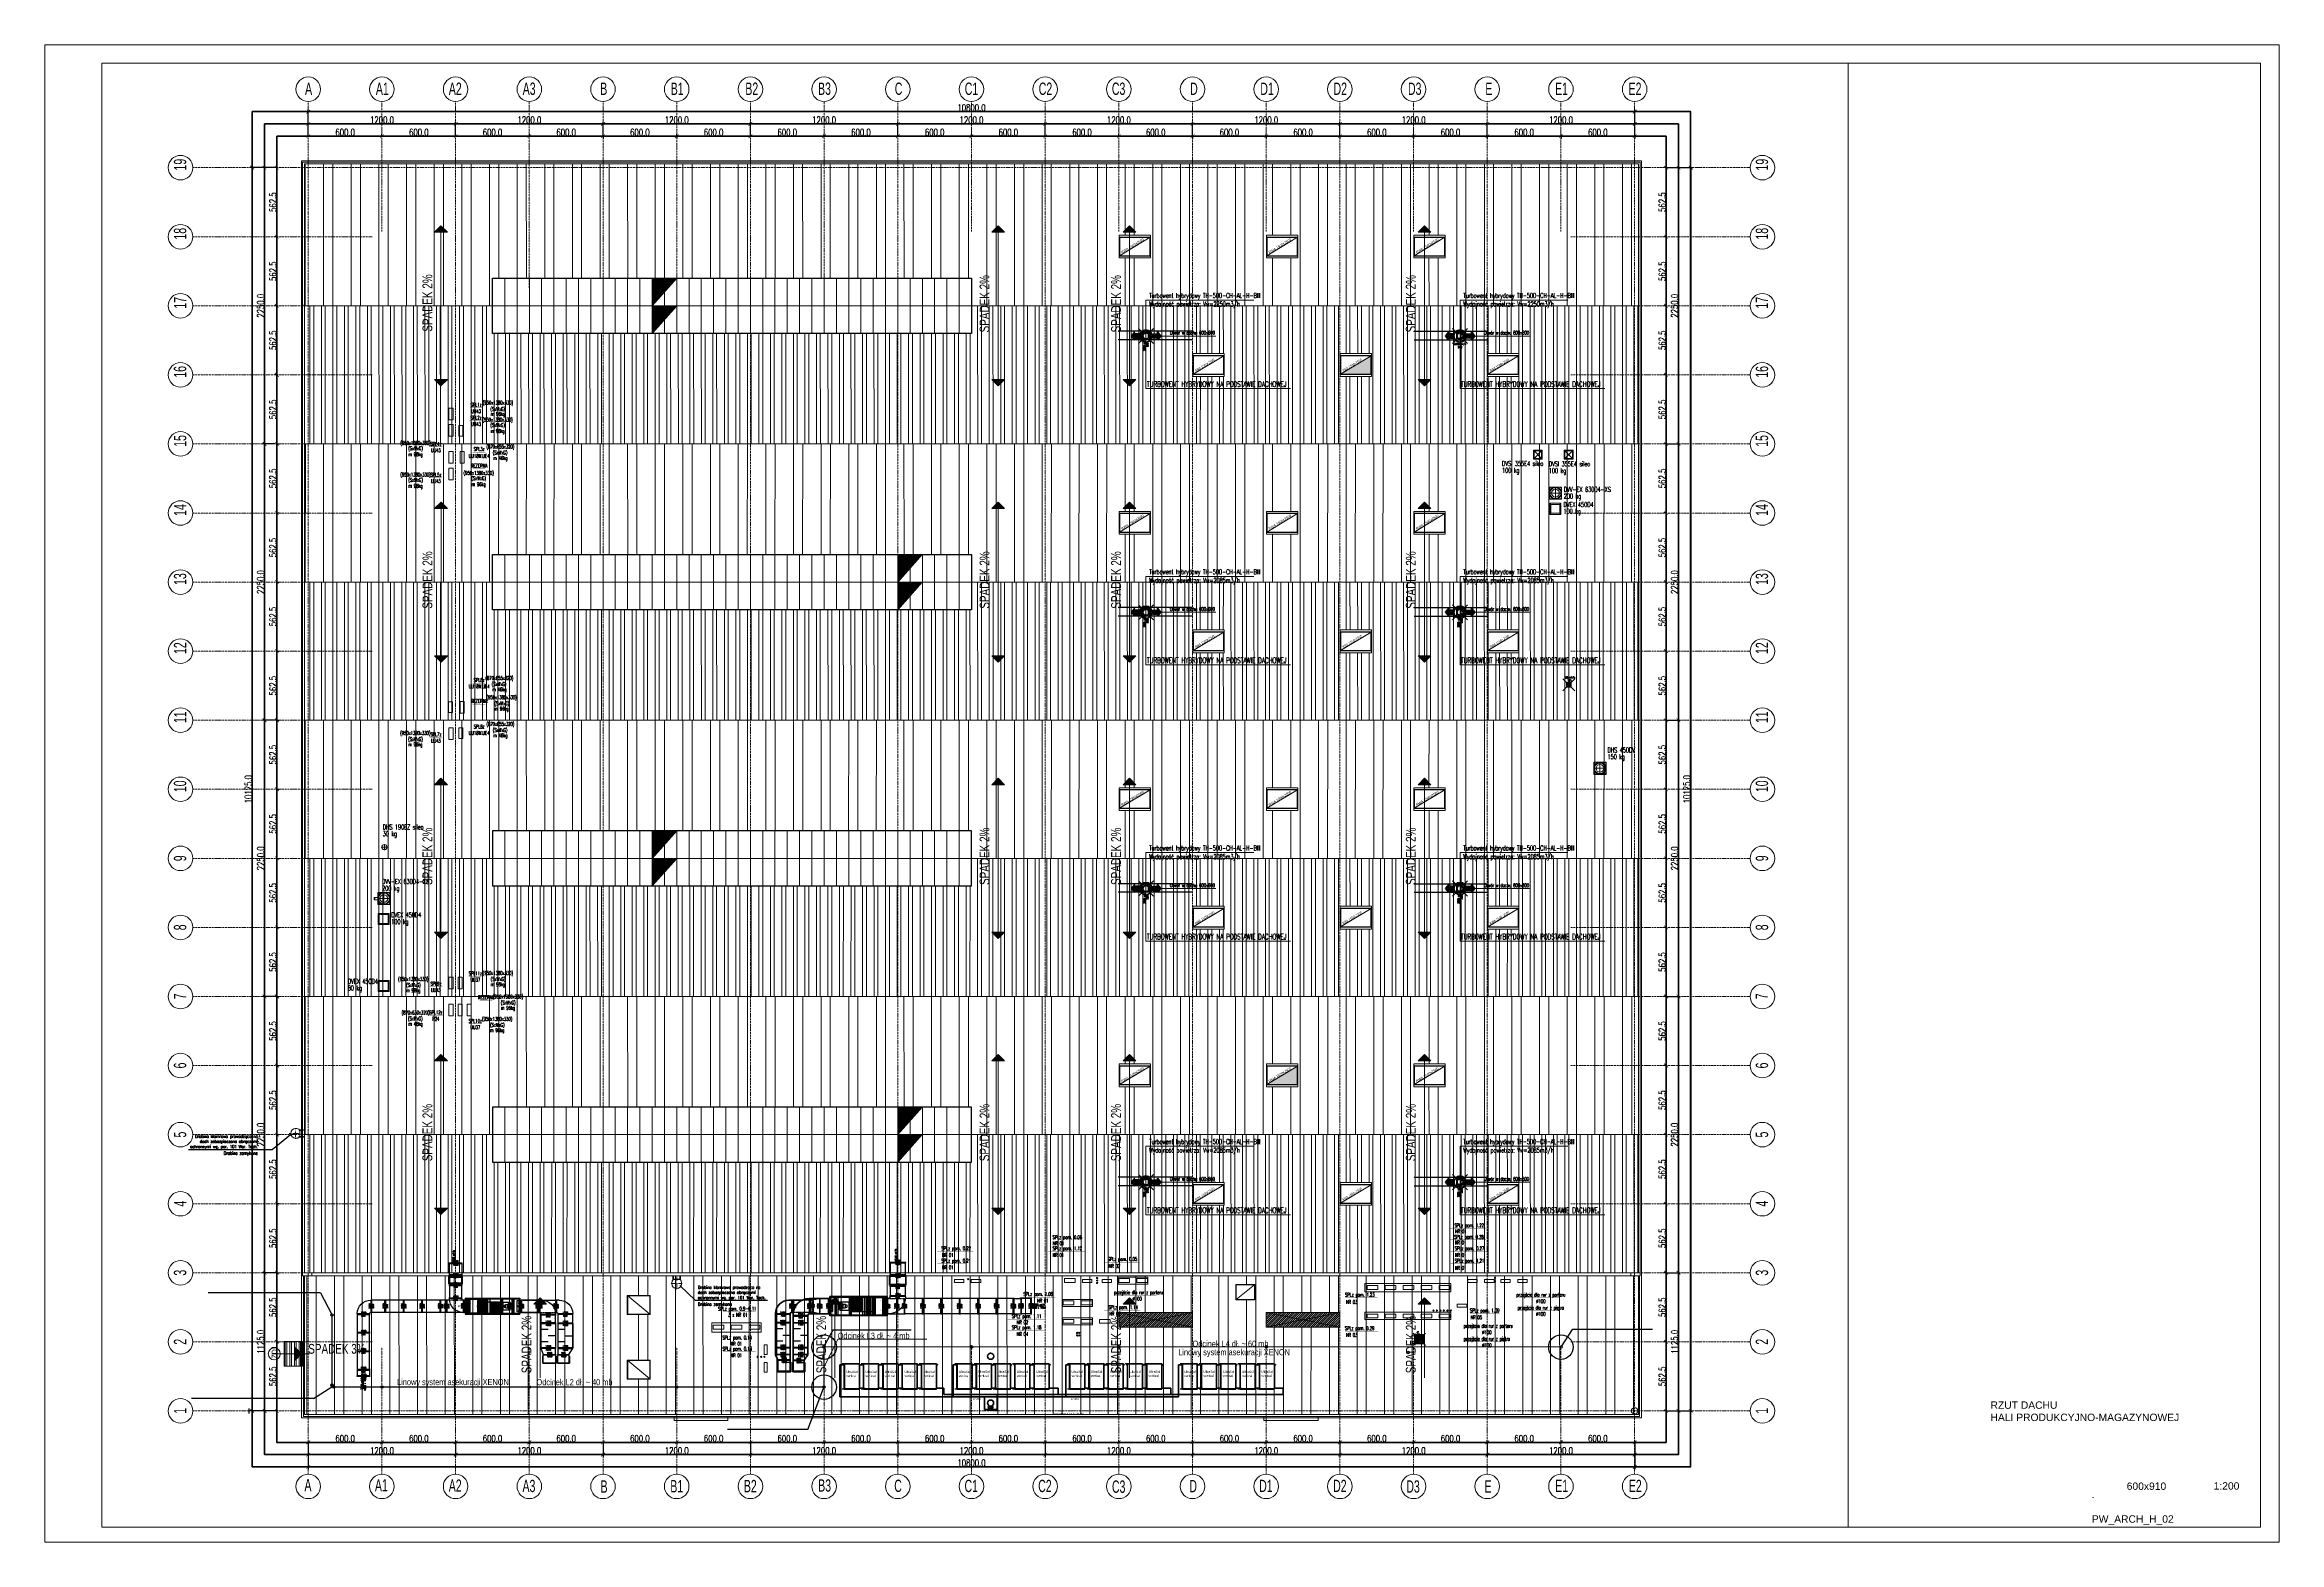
# Paper-space layout 'rzut dachu' of a CAD drawing. Extents: x 2478 to 3388, y -62 to 547.
# The model-space entities are those that its viewports show. They can reach past a viewport. Long polylines and large blocks are cut down to what shows.
import ezdxf
from ezdxf.enums import TextEntityAlignment as Align

# ---------------------------------------------------------------- set-up
doc = ezdxf.new("R2010")
doc.units = 0
doc.header["$MEASUREMENT"] = 0
doc.header["$PDSIZE"] = -5
for name, pattern in [('ACAD_ISO04W100', [30, 24, -3, 0, -3]), ('ACAD_ISO10W100', [18, 12, -3, 0, -3]), ('CENTER', [50.8, 31.75, -6.35, 6.35, -6.35]), ('DASHDOT', [20, 13, -3.4, 0.2, -3.4]), ('DASHED', [0.75, 0.5, -0.25]), ('GR_SOLID', [0]), ('STRICHLINIE', [0.75, 0.5, -0.25])]:
    doc.linetypes.add(name, pattern=pattern)
doc.layers.get('0').update_dxf_attribs({"color": 2, "linetype": 'CONTINUOUS', "lineweight": 5})
doc.layers.get('Defpoints').update_dxf_attribs({"linetype": 'CONTINUOUS'})
for name, color, linetype, lineweight in [('!kotłownia_urządzenia', 220, 'CONTINUOUS', 25), ('!opisy wod-kan', 7, 'CONTINUOUS', 18), ('!otwory plyta', 60, 'CONTINUOUS', 70), ('!solary powrót', 214, 'CONTINUOUS', 35), ('!solary zasilanie', 121, 'CONTINUOUS', 35), ('.widok', 4, 'CONTINUOUS', 18), ('3', 4, 'CONTINUOUS', 13), ('arch_opisy', 20, 'CONTINUOUS', 13), ('arch_osie', 181, 'CONTINUOUS', 5), ('arch_powierzchnia', 6, 'CONTINUOUS', 35), ('arch_sciany murowane wewnetrzne', 20, 'CONTINUOUS', 25), ('arch_sciany zewnętrzne', 94, 'CONTINUOUS', 18), ('arch_wymiary', 2, 'CONTINUOUS', 13), ('arch_zadaszenie', 76, 'CONTINUOUS', 15), ('arch_zadaszenie klapy dymowe', 31, 'CONTINUOUS', 13), ('arch_zadaszenie_raster', 76, 'CONTINUOUS', 15), ('FLUID-N1', 7, 'CONTINUOUS', 35), ('FLUID-W1', 7, 'CONTINUOUS', 35), ('FLUID-W1-150-ARRGR', 7, 'CONTINUOUS', 13), ('FLUID-WS1', 7, 'CONTINUOUS', 35), ('IS split', 6, 'CONTINUOUS', 20), ('IS_CIĘŻARY', 1, 'CONTINUOUS', 25), ('IS_OTWOROWANIE', 6, 'CONTINUOUS', 35), ('IS_wentylacja opis', 7, 'CONTINUOUS', 18), ('RWA_N1', 30, 'GR_SOLID', 18), ('TEXT_N5', 7, 'GR_SOLID', 0)]:
    doc.layers.add(name, color=color, linetype=linetype, lineweight=lineweight)
for name, color, linetype in [('.opisy', 7, 'CONTINUOUS'), ('06', 6, 'CONTINUOUS'), ('1', 2, 'CONTINUOUS'), ('2', 4, 'DASHED'), ('4', 6, 'CENTER'), ('9', 1, 'CONTINUOUS'), ('96_Raster', 7, 'CONTINUOUS'), ('_ajw_wywiew', 20, 'STRICHLINIE'), ('arch_osie opisy', 1, 'CONTINUOUS'), ('Asekuracja', 6, 'CONTINUOUS'), ('FLUID-N1-150-DIM', 7, 'CONTINUOUS'), ('FLUID-N1-HID', 7, 'CONTINUOUS'), ('FLUID-N2', 7, 'CONTINUOUS'), ('FLUID-N2-150-DIM', 7, 'CONTINUOUS'), ('FLUID-N2-HID', 7, 'CONTINUOUS'), ('FLUID-NC1 czerpnia', 7, 'CONTINUOUS'), ('FLUID-NC1 czerpnia-150-ARRGR', 7, 'CONTINUOUS'), ('FLUID-NC1 czerpnia-150-DIM', 7, 'CONTINUOUS'), ('FLUID-NC1 czerpnia-30-ARRDU', 7, 'CONTINUOUS'), ('FLUID-NC2 czerpnia', 7, 'CONTINUOUS'), ('FLUID-NC2 czerpnia-150-ARRGR', 7, 'CONTINUOUS'), ('FLUID-NC2 czerpnia-150-DIM', 7, 'CONTINUOUS'), ('FLUID-NC2 czerpnia-30-ARRDU', 7, 'CONTINUOUS'), ('FLUID-NC2 czerpnia-HID', 7, 'CONTINUOUS'), ('FLUID-W1-150-DIM', 7, 'CONTINUOUS'), ('FLUID-W1-HID', 7, 'CONTINUOUS'), ('FLUID-W2', 7, 'CONTINUOUS'), ('FLUID-W2-150-DIM', 7, 'CONTINUOUS'), ('FLUID-WC1 wyrzut', 7, 'CONTINUOUS'), ('FLUID-WC1 wyrzut-150-ARRGR', 7, 'CONTINUOUS'), ('FLUID-WC1 wyrzut-150-DIM', 7, 'CONTINUOUS'), ('FLUID-WC1 wyrzut-HID', 7, 'CONTINUOUS'), ('FLUID-WC2 wyrzut', 7, 'CONTINUOUS'), ('FLUID-WC2 wyrzut-150-ARRGR', 7, 'CONTINUOUS'), ('FLUID-WC2 wyrzut-150-DIM', 7, 'CONTINUOUS'), ('FLUID-WC2 wyrzut-30-ARRDU', 7, 'CONTINUOUS'), ('FLUID-WC2 wyrzut-HID', 7, 'CONTINUOUS'), ('FLUID-WS1-150-ARRGR', 7, 'CONTINUOUS'), ('FLUID-WS1-HID', 7, 'CONTINUOUS'), ('FLUID-WS1-SYM', 7, 'CONTINUOUS'), ('IS_NAGRZEWNICA', 1, 'CONTINUOUS'), ('Sundoor', 60, 'CONTINUOUS')]:
    doc.layers.add(name, color=color, linetype=linetype)
doc.styles.add('100', font='arial.ttf', dxfattribs={"height": 18})
doc.styles.add('FDBES', font='simplex.shx')
doc.styles.add('simplex', font='simplex.shx', dxfattribs={"width": 0.8})
doc.styles.get("Standard").update_dxf_attribs({"font": 'arial.ttf', "width": 0.75})
doc.styles.add('styl1', font='romans.shx', dxfattribs={"width": 0.75})
doc.styles.add('tabelka$0$arial', font='arial.ttf')
doc.dimstyles.new('FDBES', dxfattribs={"dimscale": 50, "dimtxt": 4, "dimasz": 2.5, "dimexe": 0.8, "dimexo": 2, "dimgap": 1, "dimtad": 1, "dimdsep": 46, "dimtxsty": 'FDBES', "dimcen": 2.5, "dimclrd": 4, "dimclre": 5, "dimadec": 0, "dimazin": 0, "dimtfac": 1, "dimtmove": 0, "dimatfit": 3, "dimfxl": 1, "dimarcsym": 0})
doc.dimstyles.new('wymiary hala', dxfattribs={"dimtxt": 0.55, "dimasz": 0.3, "dimexe": 0.18, "dimexo": 0.0625, "dimgap": 0.04, "dimtad": 1, "dimtoh": 1, "dimdec": 1, "dimlfac": 100, "dimzin": 0, "dimdsep": 46, "dimtxsty": 'styl1', "dimblk": 'ARCHTICK', "dimcen": 0.09, "dimadec": 0, "dimazin": 0, "dimtfac": 1, "dimtdec": 1, "dimtofl": 0, "dimtmove": 0, "dimatfit": 3, "dimldrblk": 'ARCHTICK', "dimfxl": 1, "dimtolj": 1, "dimtzin": 0, "dimarcsym": 0})
pattern_1 = [(90, (-75.1374, 0), (-2.25, 4e-16), []), (90, (-74.3874, 0.75), (-2.25, 4e-16), [])]
pattern_2 = [(90, (-75.1374, 0), (-0.9375, 2e-16), []), (90, (-74.8249, 0.3125), (-0.9375, 2e-16), [])]

# ---------------------------------------------------------------- blocks, each defined once
blk = doc.blocks.new('D2741')
at = {"layer": 'RWA_N1'}
for p, q in [((-139.02, 23.8, -6.54), (-136.77, 23.8, 0.8)), ((-139.02, 22.8, -6.54), (-136.77, 22.8, 0.8)), ((-139.02, 21.8, -6.54), (-136.77, 21.8, 0.8)), ((-139.02, 20.8, -6.54), (-136.77, 20.8, 0.8)), ((-139.02, 19.8, -6.54), (-136.77, 19.8, 0.8)), ((-139.02, 18.8, -6.54), (-136.77, 18.8, 0.8)), ((-139.02, 17.8, -6.54), (-136.77, 17.8, 0.8))]:
    blk.add_line(p, q, dxfattribs=at)
blk = doc.blocks.new('_ArchTick')
at = {"color": 0, "linetype": 'ByBlock', "const_width": 0.15}
blk.add_lwpolyline([(-0.5, -0.5), (0.5, 0.5)], dxfattribs=at)
blk = doc.blocks.new('*D145')
at = {"layer": 'arch_wymiary', "color": 0, "lineweight": -2, "transparency": 16777216}
for p, q in [((6543265.23, 5579608.22), (6543263.12, 5579608.22)), ((6543263.3, 5579608.22), (6543263.3, 5579506.97)), ((6543265.23, 5579506.97), (6543263.12, 5579506.97))]:
    blk.add_line(p, q, dxfattribs=at)
at = {"layer": 'Defpoints', "color": 0, "transparency": 16777216}
for p in [(6543265.3, 5579608.22), (6543263.3, 5579506.97), (6543265.3, 5579506.97)]:
    blk.add_point(p, dxfattribs=at)
at = {"layer": 'arch_wymiary', "color": 0, "lineweight": -2, "transparency": 16777216, "xscale": 0.3, "yscale": 0.3, "zscale": 0.3}
for p, rotation in [((6543263.3, 5579608.22), 90), ((6543263.3, 5579506.97), 270)]:
    blk.add_blockref('_ArchTick', p, dxfattribs=dict(at, rotation=rotation))
at = {"layer": 'arch_wymiary', "color": 0, "transparency": 16777216, "insert": (6543262.98, 5579557.6), "char_height": 0.55, "attachment_point": 5, "rotation": 90, "style": 'styl1'}
blk.add_mtext('\\A1;10125.0', dxfattribs=at)
blk = doc.blocks.new('*D146')
at = {"layer": 'arch_wymiary', "color": 0, "lineweight": -2, "transparency": 16777216}
for p, q in [((6543265.17, 5579608.22), (6543264.12, 5579608.22)), ((6543264.3, 5579608.22), (6543264.3, 5579585.72)), ((6543265.17, 5579585.72), (6543264.12, 5579585.72))]:
    blk.add_line(p, q, dxfattribs=at)
at = {"layer": 'Defpoints', "color": 0, "transparency": 16777216}
for p in [(6543265.23, 5579608.22), (6543264.3, 5579585.72), (6543265.23, 5579585.72)]:
    blk.add_point(p, dxfattribs=at)
at = {"layer": 'arch_wymiary', "color": 0, "lineweight": -2, "transparency": 16777216, "xscale": 0.3, "yscale": 0.3, "zscale": 0.3}
for p, rotation in [((6543264.3, 5579608.22), 90), ((6543264.3, 5579585.72), 270)]:
    blk.add_blockref('_ArchTick', p, dxfattribs=dict(at, rotation=rotation))
at = {"layer": 'arch_wymiary', "color": 0, "transparency": 16777216, "insert": (6543263.98, 5579596.97), "char_height": 0.55, "attachment_point": 5, "rotation": 90, "style": 'styl1'}
blk.add_mtext('\\A1;2250.0', dxfattribs=at)
blk = doc.blocks.new('*D147')
at = {"layer": 'arch_wymiary', "color": 0, "lineweight": -2, "transparency": 16777216}
for p, q in [((6543265.17, 5579585.72), (6543264.12, 5579585.72)), ((6543264.3, 5579585.72), (6543264.3, 5579563.22)), ((6543265.23, 5579563.22), (6543264.12, 5579563.22))]:
    blk.add_line(p, q, dxfattribs=at)
at = {"layer": 'Defpoints', "color": 0, "transparency": 16777216}
for p in [(6543265.23, 5579585.72), (6543264.3, 5579563.22), (6543265.3, 5579563.22)]:
    blk.add_point(p, dxfattribs=at)
at = {"layer": 'arch_wymiary', "color": 0, "lineweight": -2, "transparency": 16777216, "xscale": 0.3, "yscale": 0.3, "zscale": 0.3}
for p, rotation in [((6543264.3, 5579585.72), 90), ((6543264.3, 5579563.22), 270)]:
    blk.add_blockref('_ArchTick', p, dxfattribs=dict(at, rotation=rotation))
at = {"layer": 'arch_wymiary', "color": 0, "transparency": 16777216, "insert": (6543263.98, 5579574.47), "char_height": 0.55, "attachment_point": 5, "rotation": 90, "style": 'styl1'}
blk.add_mtext('\\A1;2250.0', dxfattribs=at)
blk = doc.blocks.new('*D148')
at = {"layer": 'arch_wymiary', "color": 0, "lineweight": -2, "transparency": 16777216}
for p, q in [((6543265.23, 5579563.22), (6543264.12, 5579563.22)), ((6543264.3, 5579563.22), (6543264.3, 5579540.72)), ((6543265.23, 5579540.72), (6543264.12, 5579540.72))]:
    blk.add_line(p, q, dxfattribs=at)
at = {"layer": 'Defpoints', "color": 0, "transparency": 16777216}
for p in [(6543265.3, 5579563.22), (6543264.3, 5579540.72), (6543265.3, 5579540.72)]:
    blk.add_point(p, dxfattribs=at)
at = {"layer": 'arch_wymiary', "color": 0, "lineweight": -2, "transparency": 16777216, "xscale": 0.3, "yscale": 0.3, "zscale": 0.3}
for p, rotation in [((6543264.3, 5579563.22), 90), ((6543264.3, 5579540.72), 270)]:
    blk.add_blockref('_ArchTick', p, dxfattribs=dict(at, rotation=rotation))
at = {"layer": 'arch_wymiary', "color": 0, "transparency": 16777216, "insert": (6543263.98, 5579551.97), "char_height": 0.55, "attachment_point": 5, "rotation": 90, "style": 'styl1'}
blk.add_mtext('\\A1;2250.0', dxfattribs=at)
blk = doc.blocks.new('*D149')
at = {"layer": 'arch_wymiary', "color": 0, "lineweight": -2, "transparency": 16777216}
for p, q in [((6543265.23, 5579540.72), (6543264.12, 5579540.72)), ((6543264.3, 5579540.72), (6543264.3, 5579518.22)), ((6543265.23, 5579518.22), (6543264.12, 5579518.22))]:
    blk.add_line(p, q, dxfattribs=at)
at = {"layer": 'Defpoints', "color": 0, "transparency": 16777216}
for p in [(6543265.3, 5579540.72), (6543264.3, 5579518.22), (6543265.3, 5579518.22)]:
    blk.add_point(p, dxfattribs=at)
at = {"layer": 'arch_wymiary', "color": 0, "lineweight": -2, "transparency": 16777216, "xscale": 0.3, "yscale": 0.3, "zscale": 0.3}
for p, rotation in [((6543264.3, 5579540.72), 90), ((6543264.3, 5579518.22), 270)]:
    blk.add_blockref('_ArchTick', p, dxfattribs=dict(at, rotation=rotation))
at = {"layer": 'arch_wymiary', "color": 0, "transparency": 16777216, "insert": (6543263.98, 5579529.47), "char_height": 0.55, "attachment_point": 5, "rotation": 90, "style": 'styl1'}
blk.add_mtext('\\A1;2250.0', dxfattribs=at)
blk = doc.blocks.new('*D150')
at = {"layer": 'arch_wymiary', "color": 0, "lineweight": -2, "transparency": 16777216}
for p, q in [((6543265.23, 5579518.22), (6543264.12, 5579518.22)), ((6543264.3, 5579518.22), (6543264.3, 5579506.97)), ((6543265.23, 5579506.97), (6543264.12, 5579506.97))]:
    blk.add_line(p, q, dxfattribs=at)
at = {"layer": 'Defpoints', "color": 0, "transparency": 16777216}
for p in [(6543265.3, 5579518.22), (6543264.3, 5579506.97), (6543265.3, 5579506.97)]:
    blk.add_point(p, dxfattribs=at)
at = {"layer": 'arch_wymiary', "color": 0, "lineweight": -2, "transparency": 16777216, "xscale": 0.3, "yscale": 0.3, "zscale": 0.3}
for p, rotation in [((6543264.3, 5579518.22), 90), ((6543264.3, 5579506.97), 270)]:
    blk.add_blockref('_ArchTick', p, dxfattribs=dict(at, rotation=rotation))
at = {"layer": 'arch_wymiary', "color": 0, "transparency": 16777216, "insert": (6543263.98, 5579512.6), "char_height": 0.55, "attachment_point": 5, "rotation": 90, "style": 'styl1'}
blk.add_mtext('\\A1;1125.0', dxfattribs=at)
blk = doc.blocks.new('*D151')
at = {"layer": 'arch_wymiary', "color": 0, "lineweight": -2, "transparency": 16777216}
for p, q in [((6543265.23, 5579608.22), (6543265.12, 5579608.22)), ((6543265.3, 5579608.22), (6543265.3, 5579602.6)), ((6543265.23, 5579602.6), (6543265.12, 5579602.6))]:
    blk.add_line(p, q, dxfattribs=at)
at = {"layer": 'Defpoints', "color": 0, "transparency": 16777216}
for p in [(6543265.3, 5579608.22), (6543265.3, 5579602.6), (6543265.3, 5579602.6)]:
    blk.add_point(p, dxfattribs=at)
at = {"layer": 'arch_wymiary', "color": 0, "lineweight": -2, "transparency": 16777216, "xscale": 0.3, "yscale": 0.3, "zscale": 0.3}
for p, rotation in [((6543265.3, 5579608.22), 90), ((6543265.3, 5579602.6), 270)]:
    blk.add_blockref('_ArchTick', p, dxfattribs=dict(at, rotation=rotation))
at = {"layer": 'arch_wymiary', "color": 0, "transparency": 16777216, "insert": (6543264.98, 5579605.41), "char_height": 0.55, "attachment_point": 5, "rotation": 90, "style": 'styl1'}
blk.add_mtext('\\A1;562.5', dxfattribs=at)
blk = doc.blocks.new('*D152')
at = {"layer": 'arch_wymiary', "color": 0, "lineweight": -2, "transparency": 16777216}
for p, q in [((6543265.23, 5579602.6), (6543265.12, 5579602.6)), ((6543265.3, 5579602.6), (6543265.3, 5579596.97)), ((6543265.23, 5579596.97), (6543265.12, 5579596.97))]:
    blk.add_line(p, q, dxfattribs=at)
at = {"layer": 'Defpoints', "color": 0, "transparency": 16777216}
for p in [(6543265.3, 5579602.6), (6543265.3, 5579596.97), (6543265.3, 5579596.97)]:
    blk.add_point(p, dxfattribs=at)
at = {"layer": 'arch_wymiary', "color": 0, "lineweight": -2, "transparency": 16777216, "xscale": 0.3, "yscale": 0.3, "zscale": 0.3}
for p, rotation in [((6543265.3, 5579602.6), 90), ((6543265.3, 5579596.97), 270)]:
    blk.add_blockref('_ArchTick', p, dxfattribs=dict(at, rotation=rotation))
at = {"layer": 'arch_wymiary', "color": 0, "transparency": 16777216, "insert": (6543264.98, 5579599.78), "char_height": 0.55, "attachment_point": 5, "rotation": 90, "style": 'styl1'}
blk.add_mtext('\\A1;562.5', dxfattribs=at)
blk = doc.blocks.new('*D153')
at = {"layer": 'arch_wymiary', "color": 0, "lineweight": -2, "transparency": 16777216}
for p, q in [((6543265.23, 5579596.97), (6543265.12, 5579596.97)), ((6543265.3, 5579596.97), (6543265.3, 5579591.35)), ((6543265.23, 5579591.35), (6543265.12, 5579591.35))]:
    blk.add_line(p, q, dxfattribs=at)
at = {"layer": 'Defpoints', "color": 0, "transparency": 16777216}
for p in [(6543265.3, 5579596.97), (6543265.3, 5579591.35), (6543265.3, 5579591.35)]:
    blk.add_point(p, dxfattribs=at)
at = {"layer": 'arch_wymiary', "color": 0, "lineweight": -2, "transparency": 16777216, "xscale": 0.3, "yscale": 0.3, "zscale": 0.3}
for p, rotation in [((6543265.3, 5579596.97), 90), ((6543265.3, 5579591.35), 270)]:
    blk.add_blockref('_ArchTick', p, dxfattribs=dict(at, rotation=rotation))
at = {"layer": 'arch_wymiary', "color": 0, "transparency": 16777216, "insert": (6543264.98, 5579594.16), "char_height": 0.55, "attachment_point": 5, "rotation": 90, "style": 'styl1'}
blk.add_mtext('\\A1;562.5', dxfattribs=at)
blk = doc.blocks.new('*D154')
at = {"layer": 'arch_wymiary', "color": 0, "lineweight": -2, "transparency": 16777216}
for p, q in [((6543265.23, 5579591.35), (6543265.12, 5579591.35)), ((6543265.3, 5579591.35), (6543265.3, 5579585.72)), ((6543265.36, 5579585.72), (6543265.48, 5579585.72))]:
    blk.add_line(p, q, dxfattribs=at)
at = {"layer": 'Defpoints', "color": 0, "transparency": 16777216}
for p in [(6543265.3, 5579591.35), (6543265.3, 5579585.72), (6543265.3, 5579585.72)]:
    blk.add_point(p, dxfattribs=at)
at = {"layer": 'arch_wymiary', "color": 0, "lineweight": -2, "transparency": 16777216, "xscale": 0.3, "yscale": 0.3, "zscale": 0.3}
for p, rotation in [((6543265.3, 5579591.35), 90), ((6543265.3, 5579585.72), 270)]:
    blk.add_blockref('_ArchTick', p, dxfattribs=dict(at, rotation=rotation))
at = {"layer": 'arch_wymiary', "color": 0, "transparency": 16777216, "insert": (6543264.98, 5579588.53), "char_height": 0.55, "attachment_point": 5, "rotation": 90, "style": 'styl1'}
blk.add_mtext('\\A1;562.5', dxfattribs=at)
blk = doc.blocks.new('*D155')
at = {"layer": 'arch_wymiary', "color": 0, "lineweight": -2, "transparency": 16777216}
for p, q in [((6543265.3, 5579585.72), (6543265.3, 5579580.1)), ((6543265.36, 5579585.72), (6543265.48, 5579585.72)), ((6543265.36, 5579580.1), (6543265.48, 5579580.1))]:
    blk.add_line(p, q, dxfattribs=at)
at = {"layer": 'Defpoints', "color": 0, "transparency": 16777216}
for p in [(6543265.3, 5579585.72), (6543265.3, 5579580.1), (6543265.3, 5579580.1)]:
    blk.add_point(p, dxfattribs=at)
at = {"layer": 'arch_wymiary', "color": 0, "lineweight": -2, "transparency": 16777216, "xscale": 0.3, "yscale": 0.3, "zscale": 0.3}
for p, rotation in [((6543265.3, 5579585.72), 90), ((6543265.3, 5579580.1), 270)]:
    blk.add_blockref('_ArchTick', p, dxfattribs=dict(at, rotation=rotation))
at = {"layer": 'arch_wymiary', "color": 0, "transparency": 16777216, "insert": (6543264.98, 5579582.91), "char_height": 0.55, "attachment_point": 5, "rotation": 90, "style": 'styl1'}
blk.add_mtext('\\A1;562.5', dxfattribs=at)
blk = doc.blocks.new('*D156')
at = {"layer": 'arch_wymiary', "color": 0, "lineweight": -2, "transparency": 16777216}
for p, q in [((6543265.3, 5579580.1), (6543265.3, 5579574.47)), ((6543265.36, 5579580.1), (6543265.48, 5579580.1)), ((6543265.36, 5579574.47), (6543265.48, 5579574.47))]:
    blk.add_line(p, q, dxfattribs=at)
at = {"layer": 'Defpoints', "color": 0, "transparency": 16777216}
for p in [(6543265.3, 5579580.1), (6543265.3, 5579574.47), (6543265.3, 5579574.47)]:
    blk.add_point(p, dxfattribs=at)
at = {"layer": 'arch_wymiary', "color": 0, "lineweight": -2, "transparency": 16777216, "xscale": 0.3, "yscale": 0.3, "zscale": 0.3}
for p, rotation in [((6543265.3, 5579580.1), 90), ((6543265.3, 5579574.47), 270)]:
    blk.add_blockref('_ArchTick', p, dxfattribs=dict(at, rotation=rotation))
at = {"layer": 'arch_wymiary', "color": 0, "transparency": 16777216, "insert": (6543264.98, 5579577.28), "char_height": 0.55, "attachment_point": 5, "rotation": 90, "style": 'styl1'}
blk.add_mtext('\\A1;562.5', dxfattribs=at)
blk = doc.blocks.new('*D157')
at = {"layer": 'arch_wymiary', "color": 0, "lineweight": -2, "transparency": 16777216}
for p, q in [((6543265.3, 5579574.47), (6543265.3, 5579568.85)), ((6543265.36, 5579574.47), (6543265.48, 5579574.47)), ((6543265.36, 5579568.85), (6543265.48, 5579568.85))]:
    blk.add_line(p, q, dxfattribs=at)
at = {"layer": 'Defpoints', "color": 0, "transparency": 16777216}
for p in [(6543265.3, 5579574.47), (6543265.3, 5579568.85), (6543265.3, 5579568.85)]:
    blk.add_point(p, dxfattribs=at)
at = {"layer": 'arch_wymiary', "color": 0, "lineweight": -2, "transparency": 16777216, "xscale": 0.3, "yscale": 0.3, "zscale": 0.3}
for p, rotation in [((6543265.3, 5579574.47), 90), ((6543265.3, 5579568.85), 270)]:
    blk.add_blockref('_ArchTick', p, dxfattribs=dict(at, rotation=rotation))
at = {"layer": 'arch_wymiary', "color": 0, "transparency": 16777216, "insert": (6543264.98, 5579571.66), "char_height": 0.55, "attachment_point": 5, "rotation": 90, "style": 'styl1'}
blk.add_mtext('\\A1;562.5', dxfattribs=at)
blk = doc.blocks.new('*D158')
at = {"layer": 'arch_wymiary', "color": 0, "lineweight": -2, "transparency": 16777216}
for p, q in [((6543265.3, 5579568.85), (6543265.3, 5579563.22)), ((6543265.36, 5579568.85), (6543265.48, 5579568.85)), ((6543265.36, 5579563.22), (6543265.48, 5579563.22))]:
    blk.add_line(p, q, dxfattribs=at)
at = {"layer": 'Defpoints', "color": 0, "transparency": 16777216}
for p in [(6543265.3, 5579568.85), (6543265.3, 5579563.22), (6543265.3, 5579563.22)]:
    blk.add_point(p, dxfattribs=at)
at = {"layer": 'arch_wymiary', "color": 0, "lineweight": -2, "transparency": 16777216, "xscale": 0.3, "yscale": 0.3, "zscale": 0.3}
for p, rotation in [((6543265.3, 5579568.85), 90), ((6543265.3, 5579563.22), 270)]:
    blk.add_blockref('_ArchTick', p, dxfattribs=dict(at, rotation=rotation))
at = {"layer": 'arch_wymiary', "color": 0, "transparency": 16777216, "insert": (6543264.98, 5579566.03), "char_height": 0.55, "attachment_point": 5, "rotation": 90, "style": 'styl1'}
blk.add_mtext('\\A1;562.5', dxfattribs=at)
blk = doc.blocks.new('*D159')
at = {"layer": 'arch_wymiary', "color": 0, "lineweight": -2, "transparency": 16777216}
for p, q in [((6543265.3, 5579563.22), (6543265.3, 5579557.6)), ((6543265.36, 5579563.22), (6543265.48, 5579563.22)), ((6543265.36, 5579557.6), (6543265.48, 5579557.6))]:
    blk.add_line(p, q, dxfattribs=at)
at = {"layer": 'Defpoints', "color": 0, "transparency": 16777216}
for p in [(6543265.3, 5579563.22), (6543265.3, 5579557.6), (6543265.3, 5579557.6)]:
    blk.add_point(p, dxfattribs=at)
at = {"layer": 'arch_wymiary', "color": 0, "lineweight": -2, "transparency": 16777216, "xscale": 0.3, "yscale": 0.3, "zscale": 0.3}
for p, rotation in [((6543265.3, 5579563.22), 90), ((6543265.3, 5579557.6), 270)]:
    blk.add_blockref('_ArchTick', p, dxfattribs=dict(at, rotation=rotation))
at = {"layer": 'arch_wymiary', "color": 0, "transparency": 16777216, "insert": (6543264.98, 5579560.41), "char_height": 0.55, "attachment_point": 5, "rotation": 90, "style": 'styl1'}
blk.add_mtext('\\A1;562.5', dxfattribs=at)
blk = doc.blocks.new('*D160')
at = {"layer": 'arch_wymiary', "color": 0, "lineweight": -2, "transparency": 16777216}
for p, q in [((6543265.3, 5579557.6), (6543265.3, 5579551.97)), ((6543265.36, 5579557.6), (6543265.48, 5579557.6)), ((6543265.36, 5579551.97), (6543265.48, 5579551.97))]:
    blk.add_line(p, q, dxfattribs=at)
at = {"layer": 'Defpoints', "color": 0, "transparency": 16777216}
for p in [(6543265.3, 5579557.6), (6543265.3, 5579551.97), (6543265.3, 5579551.97)]:
    blk.add_point(p, dxfattribs=at)
at = {"layer": 'arch_wymiary', "color": 0, "lineweight": -2, "transparency": 16777216, "xscale": 0.3, "yscale": 0.3, "zscale": 0.3}
for p, rotation in [((6543265.3, 5579557.6), 90), ((6543265.3, 5579551.97), 270)]:
    blk.add_blockref('_ArchTick', p, dxfattribs=dict(at, rotation=rotation))
at = {"layer": 'arch_wymiary', "color": 0, "transparency": 16777216, "insert": (6543264.98, 5579554.78), "char_height": 0.55, "attachment_point": 5, "rotation": 90, "style": 'styl1'}
blk.add_mtext('\\A1;562.5', dxfattribs=at)
blk = doc.blocks.new('*D161')
at = {"layer": 'arch_wymiary', "color": 0, "lineweight": -2, "transparency": 16777216}
for p, q in [((6543265.3, 5579551.97), (6543265.3, 5579546.35)), ((6543265.36, 5579551.97), (6543265.48, 5579551.97)), ((6543265.36, 5579546.35), (6543265.48, 5579546.35))]:
    blk.add_line(p, q, dxfattribs=at)
at = {"layer": 'Defpoints', "color": 0, "transparency": 16777216}
for p in [(6543265.3, 5579551.97), (6543265.3, 5579546.35), (6543265.3, 5579546.35)]:
    blk.add_point(p, dxfattribs=at)
at = {"layer": 'arch_wymiary', "color": 0, "lineweight": -2, "transparency": 16777216, "xscale": 0.3, "yscale": 0.3, "zscale": 0.3}
for p, rotation in [((6543265.3, 5579551.97), 90), ((6543265.3, 5579546.35), 270)]:
    blk.add_blockref('_ArchTick', p, dxfattribs=dict(at, rotation=rotation))
at = {"layer": 'arch_wymiary', "color": 0, "transparency": 16777216, "insert": (6543264.98, 5579549.16), "char_height": 0.55, "attachment_point": 5, "rotation": 90, "style": 'styl1'}
blk.add_mtext('\\A1;562.5', dxfattribs=at)
blk = doc.blocks.new('*D162')
at = {"layer": 'arch_wymiary', "color": 0, "lineweight": -2, "transparency": 16777216}
for p, q in [((6543265.3, 5579546.35), (6543265.3, 5579540.72)), ((6543265.36, 5579546.35), (6543265.48, 5579546.35)), ((6543265.36, 5579540.72), (6543265.48, 5579540.72))]:
    blk.add_line(p, q, dxfattribs=at)
at = {"layer": 'Defpoints', "color": 0, "transparency": 16777216}
for p in [(6543265.3, 5579546.35), (6543265.3, 5579540.72), (6543265.3, 5579540.72)]:
    blk.add_point(p, dxfattribs=at)
at = {"layer": 'arch_wymiary', "color": 0, "lineweight": -2, "transparency": 16777216, "xscale": 0.3, "yscale": 0.3, "zscale": 0.3}
for p, rotation in [((6543265.3, 5579546.35), 90), ((6543265.3, 5579540.72), 270)]:
    blk.add_blockref('_ArchTick', p, dxfattribs=dict(at, rotation=rotation))
at = {"layer": 'arch_wymiary', "color": 0, "transparency": 16777216, "insert": (6543264.98, 5579543.53), "char_height": 0.55, "attachment_point": 5, "rotation": 90, "style": 'styl1'}
blk.add_mtext('\\A1;562.5', dxfattribs=at)
blk = doc.blocks.new('*D163')
at = {"layer": 'arch_wymiary', "color": 0, "lineweight": -2, "transparency": 16777216}
for p, q in [((6543265.3, 5579540.72), (6543265.3, 5579535.1)), ((6543265.36, 5579540.72), (6543265.48, 5579540.72)), ((6543265.36, 5579535.1), (6543265.48, 5579535.1))]:
    blk.add_line(p, q, dxfattribs=at)
at = {"layer": 'Defpoints', "color": 0, "transparency": 16777216}
for p in [(6543265.3, 5579540.72), (6543265.3, 5579535.1), (6543265.3, 5579535.1)]:
    blk.add_point(p, dxfattribs=at)
at = {"layer": 'arch_wymiary', "color": 0, "lineweight": -2, "transparency": 16777216, "xscale": 0.3, "yscale": 0.3, "zscale": 0.3}
for p, rotation in [((6543265.3, 5579540.72), 90), ((6543265.3, 5579535.1), 270)]:
    blk.add_blockref('_ArchTick', p, dxfattribs=dict(at, rotation=rotation))
at = {"layer": 'arch_wymiary', "color": 0, "transparency": 16777216, "insert": (6543264.98, 5579537.91), "char_height": 0.55, "attachment_point": 5, "rotation": 90, "style": 'styl1'}
blk.add_mtext('\\A1;562.5', dxfattribs=at)
blk = doc.blocks.new('*D164')
at = {"layer": 'arch_wymiary', "color": 0, "lineweight": -2, "transparency": 16777216}
for p, q in [((6543265.3, 5579535.1), (6543265.3, 5579529.47)), ((6543265.36, 5579535.1), (6543265.48, 5579535.1)), ((6543265.36, 5579529.47), (6543265.48, 5579529.47))]:
    blk.add_line(p, q, dxfattribs=at)
at = {"layer": 'Defpoints', "color": 0, "transparency": 16777216}
for p in [(6543265.3, 5579535.1), (6543265.3, 5579529.47), (6543265.3, 5579529.47)]:
    blk.add_point(p, dxfattribs=at)
at = {"layer": 'arch_wymiary', "color": 0, "lineweight": -2, "transparency": 16777216, "xscale": 0.3, "yscale": 0.3, "zscale": 0.3}
for p, rotation in [((6543265.3, 5579535.1), 90), ((6543265.3, 5579529.47), 270)]:
    blk.add_blockref('_ArchTick', p, dxfattribs=dict(at, rotation=rotation))
at = {"layer": 'arch_wymiary', "color": 0, "transparency": 16777216, "insert": (6543264.98, 5579532.28), "char_height": 0.55, "attachment_point": 5, "rotation": 90, "style": 'styl1'}
blk.add_mtext('\\A1;562.5', dxfattribs=at)
blk = doc.blocks.new('*D165')
at = {"layer": 'arch_wymiary', "color": 0, "lineweight": -2, "transparency": 16777216}
for p, q in [((6543265.3, 5579529.47), (6543265.3, 5579523.85)), ((6543265.36, 5579529.47), (6543265.48, 5579529.47)), ((6543265.36, 5579523.85), (6543265.48, 5579523.85))]:
    blk.add_line(p, q, dxfattribs=at)
at = {"layer": 'Defpoints', "color": 0, "transparency": 16777216}
for p in [(6543265.3, 5579529.47), (6543265.3, 5579523.85), (6543265.3, 5579523.85)]:
    blk.add_point(p, dxfattribs=at)
at = {"layer": 'arch_wymiary', "color": 0, "lineweight": -2, "transparency": 16777216, "xscale": 0.3, "yscale": 0.3, "zscale": 0.3}
for p, rotation in [((6543265.3, 5579529.47), 90), ((6543265.3, 5579523.85), 270)]:
    blk.add_blockref('_ArchTick', p, dxfattribs=dict(at, rotation=rotation))
at = {"layer": 'arch_wymiary', "color": 0, "transparency": 16777216, "insert": (6543264.98, 5579526.66), "char_height": 0.55, "attachment_point": 5, "rotation": 90, "style": 'styl1'}
blk.add_mtext('\\A1;562.5', dxfattribs=at)
blk = doc.blocks.new('*D166')
at = {"layer": 'arch_wymiary', "color": 0, "lineweight": -2, "transparency": 16777216}
for p, q in [((6543265.3, 5579523.85), (6543265.3, 5579518.22)), ((6543265.36, 5579523.85), (6543265.48, 5579523.85)), ((6543265.36, 5579518.22), (6543265.48, 5579518.22))]:
    blk.add_line(p, q, dxfattribs=at)
at = {"layer": 'Defpoints', "color": 0, "transparency": 16777216}
for p in [(6543265.3, 5579523.85), (6543265.3, 5579518.22), (6543265.3, 5579518.22)]:
    blk.add_point(p, dxfattribs=at)
at = {"layer": 'arch_wymiary', "color": 0, "lineweight": -2, "transparency": 16777216, "xscale": 0.3, "yscale": 0.3, "zscale": 0.3}
for p, rotation in [((6543265.3, 5579523.85), 90), ((6543265.3, 5579518.22), 270)]:
    blk.add_blockref('_ArchTick', p, dxfattribs=dict(at, rotation=rotation))
at = {"layer": 'arch_wymiary', "color": 0, "transparency": 16777216, "insert": (6543264.98, 5579521.03), "char_height": 0.55, "attachment_point": 5, "rotation": 90, "style": 'styl1'}
blk.add_mtext('\\A1;562.5', dxfattribs=at)
blk = doc.blocks.new('*D167')
at = {"layer": 'arch_wymiary', "color": 0, "lineweight": -2, "transparency": 16777216}
for p, q in [((6543265.3, 5579518.22), (6543265.3, 5579512.6)), ((6543265.36, 5579518.22), (6543265.48, 5579518.22)), ((6543265.36, 5579512.6), (6543265.48, 5579512.6))]:
    blk.add_line(p, q, dxfattribs=at)
at = {"layer": 'Defpoints', "color": 0, "transparency": 16777216}
for p in [(6543265.3, 5579518.22), (6543265.3, 5579512.6), (6543265.3, 5579512.6)]:
    blk.add_point(p, dxfattribs=at)
at = {"layer": 'arch_wymiary', "color": 0, "lineweight": -2, "transparency": 16777216, "xscale": 0.3, "yscale": 0.3, "zscale": 0.3}
for p, rotation in [((6543265.3, 5579518.22), 90), ((6543265.3, 5579512.6), 270)]:
    blk.add_blockref('_ArchTick', p, dxfattribs=dict(at, rotation=rotation))
at = {"layer": 'arch_wymiary', "color": 0, "transparency": 16777216, "insert": (6543264.98, 5579515.41), "char_height": 0.55, "attachment_point": 5, "rotation": 90, "style": 'styl1'}
blk.add_mtext('\\A1;562.5', dxfattribs=at)
blk = doc.blocks.new('*D168')
at = {"layer": 'arch_wymiary', "color": 0, "lineweight": -2, "transparency": 16777216}
for p, q in [((6543265.3, 5579512.6), (6543265.3, 5579506.97)), ((6543265.36, 5579512.6), (6543265.48, 5579512.6)), ((6543265.23, 5579506.97), (6543265.12, 5579506.97))]:
    blk.add_line(p, q, dxfattribs=at)
at = {"layer": 'Defpoints', "color": 0, "transparency": 16777216}
for p in [(6543265.3, 5579512.6), (6543265.3, 5579506.97), (6543265.3, 5579506.97)]:
    blk.add_point(p, dxfattribs=at)
at = {"layer": 'arch_wymiary', "color": 0, "lineweight": -2, "transparency": 16777216, "xscale": 0.3, "yscale": 0.3, "zscale": 0.3}
for p, rotation in [((6543265.3, 5579512.6), 90), ((6543265.3, 5579506.97), 270)]:
    blk.add_blockref('_ArchTick', p, dxfattribs=dict(at, rotation=rotation))
at = {"layer": 'arch_wymiary', "color": 0, "transparency": 16777216, "insert": (6543264.98, 5579509.78), "char_height": 0.55, "attachment_point": 5, "rotation": 90, "style": 'styl1'}
blk.add_mtext('\\A1;562.5', dxfattribs=at)
blk = doc.blocks.new('*D169')
at = {"layer": 'arch_wymiary', "color": 0, "lineweight": -2, "transparency": 16777216}
for p, q in [((6543267.86, 5579610.83), (6543267.86, 5579612.96)), ((6543267.86, 5579612.78), (6543375.86, 5579612.78)), ((6543375.86, 5579610.84), (6543375.86, 5579612.96))]:
    blk.add_line(p, q, dxfattribs=at)
at = {"layer": 'Defpoints', "color": 0, "transparency": 16777216}
for p in [(6543375.86, 5579612.78), (6543267.86, 5579610.77), (6543375.86, 5579610.78)]:
    blk.add_point(p, dxfattribs=at)
at = {"layer": 'arch_wymiary', "color": 0, "lineweight": -2, "transparency": 16777216, "xscale": 0.3, "yscale": 0.3, "zscale": 0.3, "rotation": 180}
blk.add_blockref('_ArchTick', (6543267.86, 5579612.78), dxfattribs=at)
at = {"layer": 'arch_wymiary', "color": 0, "lineweight": -2, "transparency": 16777216, "xscale": 0.3, "yscale": 0.3, "zscale": 0.3}
blk.add_blockref('_ArchTick', (6543375.86, 5579612.78), dxfattribs=at)
at = {"layer": 'arch_wymiary', "color": 0, "transparency": 16777216, "insert": (6543321.86, 5579613.1), "char_height": 0.55, "attachment_point": 5, "style": 'styl1'}
blk.add_mtext('\\A1;10800.0', dxfattribs=at)
blk = doc.blocks.new('*D170')
at = {"layer": 'arch_wymiary', "color": 0, "lineweight": -2, "transparency": 16777216}
for p, q in [((6543363.86, 5579610.84), (6543363.86, 5579611.96)), ((6543375.86, 5579611.78), (6543363.86, 5579611.78)), ((6543375.86, 5579610.84), (6543375.86, 5579611.96))]:
    blk.add_line(p, q, dxfattribs=at)
at = {"layer": 'Defpoints', "color": 0, "transparency": 16777216}
for p in [(6543363.86, 5579611.78), (6543363.86, 5579610.78), (6543375.86, 5579610.78)]:
    blk.add_point(p, dxfattribs=at)
at = {"layer": 'arch_wymiary', "color": 0, "lineweight": -2, "transparency": 16777216, "xscale": 0.3, "yscale": 0.3, "zscale": 0.3, "rotation": 180}
blk.add_blockref('_ArchTick', (6543363.86, 5579611.78), dxfattribs=at)
at = {"layer": 'arch_wymiary', "color": 0, "lineweight": -2, "transparency": 16777216, "xscale": 0.3, "yscale": 0.3, "zscale": 0.3}
blk.add_blockref('_ArchTick', (6543375.86, 5579611.78), dxfattribs=at)
at = {"layer": 'arch_wymiary', "color": 0, "transparency": 16777216, "insert": (6543369.86, 5579612.1), "char_height": 0.55, "attachment_point": 5, "style": 'styl1'}
blk.add_mtext('\\A1;1200.0', dxfattribs=at)
blk = doc.blocks.new('*D171')
at = {"layer": 'arch_wymiary', "color": 0, "lineweight": -2, "transparency": 16777216}
for p, q in [((6543351.86, 5579610.84), (6543351.86, 5579611.96)), ((6543363.86, 5579611.78), (6543351.86, 5579611.78)), ((6543363.86, 5579610.84), (6543363.86, 5579611.96))]:
    blk.add_line(p, q, dxfattribs=at)
at = {"layer": 'Defpoints', "color": 0, "transparency": 16777216}
for p in [(6543351.86, 5579611.78), (6543351.86, 5579610.78), (6543363.86, 5579610.78)]:
    blk.add_point(p, dxfattribs=at)
at = {"layer": 'arch_wymiary', "color": 0, "lineweight": -2, "transparency": 16777216, "xscale": 0.3, "yscale": 0.3, "zscale": 0.3, "rotation": 180}
blk.add_blockref('_ArchTick', (6543351.86, 5579611.78), dxfattribs=at)
at = {"layer": 'arch_wymiary', "color": 0, "lineweight": -2, "transparency": 16777216, "xscale": 0.3, "yscale": 0.3, "zscale": 0.3}
blk.add_blockref('_ArchTick', (6543363.86, 5579611.78), dxfattribs=at)
at = {"layer": 'arch_wymiary', "color": 0, "transparency": 16777216, "insert": (6543357.86, 5579612.1), "char_height": 0.55, "attachment_point": 5, "style": 'styl1'}
blk.add_mtext('\\A1;1200.0', dxfattribs=at)
blk = doc.blocks.new('*D172')
at = {"layer": 'arch_wymiary', "color": 0, "lineweight": -2, "transparency": 16777216}
for p, q in [((6543339.86, 5579610.84), (6543339.86, 5579611.96)), ((6543351.86, 5579611.78), (6543339.86, 5579611.78)), ((6543351.86, 5579610.84), (6543351.86, 5579611.96))]:
    blk.add_line(p, q, dxfattribs=at)
at = {"layer": 'Defpoints', "color": 0, "transparency": 16777216}
for p in [(6543339.86, 5579611.78), (6543339.86, 5579610.78), (6543351.86, 5579610.78)]:
    blk.add_point(p, dxfattribs=at)
at = {"layer": 'arch_wymiary', "color": 0, "lineweight": -2, "transparency": 16777216, "xscale": 0.3, "yscale": 0.3, "zscale": 0.3, "rotation": 180}
blk.add_blockref('_ArchTick', (6543339.86, 5579611.78), dxfattribs=at)
at = {"layer": 'arch_wymiary', "color": 0, "lineweight": -2, "transparency": 16777216, "xscale": 0.3, "yscale": 0.3, "zscale": 0.3}
blk.add_blockref('_ArchTick', (6543351.86, 5579611.78), dxfattribs=at)
at = {"layer": 'arch_wymiary', "color": 0, "transparency": 16777216, "insert": (6543345.86, 5579612.1), "char_height": 0.55, "attachment_point": 5, "style": 'styl1'}
blk.add_mtext('\\A1;1200.0', dxfattribs=at)
blk = doc.blocks.new('*D173')
at = {"layer": 'arch_wymiary', "color": 0, "lineweight": -2, "transparency": 16777216}
for p, q in [((6543327.86, 5579610.84), (6543327.86, 5579611.96)), ((6543339.86, 5579611.78), (6543327.86, 5579611.78)), ((6543339.86, 5579610.84), (6543339.86, 5579611.96))]:
    blk.add_line(p, q, dxfattribs=at)
at = {"layer": 'Defpoints', "color": 0, "transparency": 16777216}
for p in [(6543327.86, 5579611.78), (6543327.86, 5579610.78), (6543339.86, 5579610.78)]:
    blk.add_point(p, dxfattribs=at)
at = {"layer": 'arch_wymiary', "color": 0, "lineweight": -2, "transparency": 16777216, "xscale": 0.3, "yscale": 0.3, "zscale": 0.3, "rotation": 180}
blk.add_blockref('_ArchTick', (6543327.86, 5579611.78), dxfattribs=at)
at = {"layer": 'arch_wymiary', "color": 0, "lineweight": -2, "transparency": 16777216, "xscale": 0.3, "yscale": 0.3, "zscale": 0.3}
blk.add_blockref('_ArchTick', (6543339.86, 5579611.78), dxfattribs=at)
at = {"layer": 'arch_wymiary', "color": 0, "transparency": 16777216, "insert": (6543333.86, 5579612.1), "char_height": 0.55, "attachment_point": 5, "style": 'styl1'}
blk.add_mtext('\\A1;1200.0', dxfattribs=at)
blk = doc.blocks.new('*D174')
at = {"layer": 'arch_wymiary', "color": 0, "lineweight": -2, "transparency": 16777216}
for p, q in [((6543315.86, 5579610.84), (6543315.86, 5579611.96)), ((6543327.86, 5579611.78), (6543315.86, 5579611.78)), ((6543327.86, 5579610.84), (6543327.86, 5579611.96))]:
    blk.add_line(p, q, dxfattribs=at)
at = {"layer": 'Defpoints', "color": 0, "transparency": 16777216}
for p in [(6543315.86, 5579611.78), (6543315.86, 5579610.78), (6543327.86, 5579610.78)]:
    blk.add_point(p, dxfattribs=at)
at = {"layer": 'arch_wymiary', "color": 0, "lineweight": -2, "transparency": 16777216, "xscale": 0.3, "yscale": 0.3, "zscale": 0.3, "rotation": 180}
blk.add_blockref('_ArchTick', (6543315.86, 5579611.78), dxfattribs=at)
at = {"layer": 'arch_wymiary', "color": 0, "lineweight": -2, "transparency": 16777216, "xscale": 0.3, "yscale": 0.3, "zscale": 0.3}
blk.add_blockref('_ArchTick', (6543327.86, 5579611.78), dxfattribs=at)
at = {"layer": 'arch_wymiary', "color": 0, "transparency": 16777216, "insert": (6543321.86, 5579612.1), "char_height": 0.55, "attachment_point": 5, "style": 'styl1'}
blk.add_mtext('\\A1;1200.0', dxfattribs=at)
blk = doc.blocks.new('*D175')
at = {"layer": 'arch_wymiary', "color": 0, "lineweight": -2, "transparency": 16777216}
for p, q in [((6543303.86, 5579610.84), (6543303.86, 5579611.96)), ((6543315.86, 5579611.78), (6543303.86, 5579611.78)), ((6543315.86, 5579610.84), (6543315.86, 5579611.96))]:
    blk.add_line(p, q, dxfattribs=at)
at = {"layer": 'Defpoints', "color": 0, "transparency": 16777216}
for p in [(6543303.86, 5579611.78), (6543303.86, 5579610.78), (6543315.86, 5579610.78)]:
    blk.add_point(p, dxfattribs=at)
at = {"layer": 'arch_wymiary', "color": 0, "lineweight": -2, "transparency": 16777216, "xscale": 0.3, "yscale": 0.3, "zscale": 0.3, "rotation": 180}
blk.add_blockref('_ArchTick', (6543303.86, 5579611.78), dxfattribs=at)
at = {"layer": 'arch_wymiary', "color": 0, "lineweight": -2, "transparency": 16777216, "xscale": 0.3, "yscale": 0.3, "zscale": 0.3}
blk.add_blockref('_ArchTick', (6543315.86, 5579611.78), dxfattribs=at)
at = {"layer": 'arch_wymiary', "color": 0, "transparency": 16777216, "insert": (6543309.86, 5579612.1), "char_height": 0.55, "attachment_point": 5, "style": 'styl1'}
blk.add_mtext('\\A1;1200.0', dxfattribs=at)
blk = doc.blocks.new('*D176')
at = {"layer": 'arch_wymiary', "color": 0, "lineweight": -2, "transparency": 16777216}
for p, q in [((6543291.86, 5579610.83), (6543291.86, 5579611.96)), ((6543303.86, 5579611.78), (6543291.86, 5579611.78)), ((6543303.86, 5579610.84), (6543303.86, 5579611.96))]:
    blk.add_line(p, q, dxfattribs=at)
at = {"layer": 'Defpoints', "color": 0, "transparency": 16777216}
for p in [(6543291.86, 5579611.78), (6543291.86, 5579610.77), (6543303.86, 5579610.78)]:
    blk.add_point(p, dxfattribs=at)
at = {"layer": 'arch_wymiary', "color": 0, "lineweight": -2, "transparency": 16777216, "xscale": 0.3, "yscale": 0.3, "zscale": 0.3, "rotation": 180}
blk.add_blockref('_ArchTick', (6543291.86, 5579611.78), dxfattribs=at)
at = {"layer": 'arch_wymiary', "color": 0, "lineweight": -2, "transparency": 16777216, "xscale": 0.3, "yscale": 0.3, "zscale": 0.3}
blk.add_blockref('_ArchTick', (6543303.86, 5579611.78), dxfattribs=at)
at = {"layer": 'arch_wymiary', "color": 0, "transparency": 16777216, "insert": (6543297.86, 5579612.1), "char_height": 0.55, "attachment_point": 5, "style": 'styl1'}
blk.add_mtext('\\A1;1200.0', dxfattribs=at)
blk = doc.blocks.new('*D177')
at = {"layer": 'arch_wymiary', "color": 0, "lineweight": -2, "transparency": 16777216}
for p, q in [((6543279.86, 5579610.83), (6543279.86, 5579611.96)), ((6543291.86, 5579611.78), (6543279.86, 5579611.78)), ((6543291.86, 5579610.83), (6543291.86, 5579611.96))]:
    blk.add_line(p, q, dxfattribs=at)
at = {"layer": 'Defpoints', "color": 0, "transparency": 16777216}
for p in [(6543279.86, 5579611.78), (6543279.86, 5579610.77), (6543291.86, 5579610.77)]:
    blk.add_point(p, dxfattribs=at)
at = {"layer": 'arch_wymiary', "color": 0, "lineweight": -2, "transparency": 16777216, "xscale": 0.3, "yscale": 0.3, "zscale": 0.3, "rotation": 180}
blk.add_blockref('_ArchTick', (6543279.86, 5579611.78), dxfattribs=at)
at = {"layer": 'arch_wymiary', "color": 0, "lineweight": -2, "transparency": 16777216, "xscale": 0.3, "yscale": 0.3, "zscale": 0.3}
blk.add_blockref('_ArchTick', (6543291.86, 5579611.78), dxfattribs=at)
at = {"layer": 'arch_wymiary', "color": 0, "transparency": 16777216, "insert": (6543285.86, 5579612.1), "char_height": 0.55, "attachment_point": 5, "style": 'styl1'}
blk.add_mtext('\\A1;1200.0', dxfattribs=at)
blk = doc.blocks.new('*D178')
at = {"layer": 'arch_wymiary', "color": 0, "lineweight": -2, "transparency": 16777216}
for p, q in [((6543267.86, 5579610.89), (6543267.86, 5579611.96)), ((6543279.86, 5579611.78), (6543267.86, 5579611.78)), ((6543279.86, 5579610.83), (6543279.86, 5579611.96))]:
    blk.add_line(p, q, dxfattribs=at)
at = {"layer": 'Defpoints', "color": 0, "transparency": 16777216}
for p in [(6543267.86, 5579611.78), (6543267.86, 5579610.83), (6543279.86, 5579610.77)]:
    blk.add_point(p, dxfattribs=at)
at = {"layer": 'arch_wymiary', "color": 0, "lineweight": -2, "transparency": 16777216, "xscale": 0.3, "yscale": 0.3, "zscale": 0.3, "rotation": 180}
blk.add_blockref('_ArchTick', (6543267.86, 5579611.78), dxfattribs=at)
at = {"layer": 'arch_wymiary', "color": 0, "lineweight": -2, "transparency": 16777216, "xscale": 0.3, "yscale": 0.3, "zscale": 0.3}
blk.add_blockref('_ArchTick', (6543279.86, 5579611.78), dxfattribs=at)
at = {"layer": 'arch_wymiary', "color": 0, "transparency": 16777216, "insert": (6543273.86, 5579612.1), "char_height": 0.55, "attachment_point": 5, "style": 'styl1'}
blk.add_mtext('\\A1;1200.0', dxfattribs=at)
blk = doc.blocks.new('*D179')
at = {"layer": 'arch_wymiary', "color": 0, "lineweight": -2, "transparency": 16777216}
for p, q in [((6543267.86, 5579610.83), (6543267.86, 5579610.96)), ((6543267.86, 5579610.78), (6543273.86, 5579610.78)), ((6543273.86, 5579610.83), (6543273.86, 5579610.96))]:
    blk.add_line(p, q, dxfattribs=at)
at = {"layer": 'Defpoints', "color": 0, "transparency": 16777216}
for p in [(6543267.86, 5579610.77), (6543273.86, 5579610.78), (6543273.86, 5579610.77)]:
    blk.add_point(p, dxfattribs=at)
at = {"layer": 'arch_wymiary', "color": 0, "lineweight": -2, "transparency": 16777216, "xscale": 0.3, "yscale": 0.3, "zscale": 0.3, "rotation": 180}
blk.add_blockref('_ArchTick', (6543267.86, 5579610.78), dxfattribs=at)
at = {"layer": 'arch_wymiary', "color": 0, "lineweight": -2, "transparency": 16777216, "xscale": 0.3, "yscale": 0.3, "zscale": 0.3}
blk.add_blockref('_ArchTick', (6543273.86, 5579610.78), dxfattribs=at)
at = {"layer": 'arch_wymiary', "color": 0, "transparency": 16777216, "insert": (6543270.86, 5579611.1), "char_height": 0.55, "attachment_point": 5, "style": 'styl1'}
blk.add_mtext('\\A1;600.0', dxfattribs=at)
blk = doc.blocks.new('*D180')
at = {"layer": 'arch_wymiary', "color": 0, "lineweight": -2, "transparency": 16777216}
for p, q in [((6543273.86, 5579610.83), (6543273.86, 5579610.96)), ((6543273.86, 5579610.78), (6543279.86, 5579610.78)), ((6543279.86, 5579610.83), (6543279.86, 5579610.96))]:
    blk.add_line(p, q, dxfattribs=at)
at = {"layer": 'Defpoints', "color": 0, "transparency": 16777216}
for p in [(6543273.86, 5579610.77), (6543279.86, 5579610.78), (6543279.86, 5579610.77)]:
    blk.add_point(p, dxfattribs=at)
at = {"layer": 'arch_wymiary', "color": 0, "lineweight": -2, "transparency": 16777216, "xscale": 0.3, "yscale": 0.3, "zscale": 0.3, "rotation": 180}
blk.add_blockref('_ArchTick', (6543273.86, 5579610.78), dxfattribs=at)
at = {"layer": 'arch_wymiary', "color": 0, "lineweight": -2, "transparency": 16777216, "xscale": 0.3, "yscale": 0.3, "zscale": 0.3}
blk.add_blockref('_ArchTick', (6543279.86, 5579610.78), dxfattribs=at)
at = {"layer": 'arch_wymiary', "color": 0, "transparency": 16777216, "insert": (6543276.86, 5579611.1), "char_height": 0.55, "attachment_point": 5, "style": 'styl1'}
blk.add_mtext('\\A1;600.0', dxfattribs=at)
blk = doc.blocks.new('*D181')
at = {"layer": 'arch_wymiary', "color": 0, "lineweight": -2, "transparency": 16777216}
for p, q in [((6543279.86, 5579610.83), (6543279.86, 5579610.96)), ((6543279.86, 5579610.78), (6543285.86, 5579610.78)), ((6543285.86, 5579610.83), (6543285.86, 5579610.96))]:
    blk.add_line(p, q, dxfattribs=at)
at = {"layer": 'Defpoints', "color": 0, "transparency": 16777216}
for p in [(6543279.86, 5579610.77), (6543285.86, 5579610.78), (6543285.86, 5579610.77)]:
    blk.add_point(p, dxfattribs=at)
at = {"layer": 'arch_wymiary', "color": 0, "lineweight": -2, "transparency": 16777216, "xscale": 0.3, "yscale": 0.3, "zscale": 0.3, "rotation": 180}
blk.add_blockref('_ArchTick', (6543279.86, 5579610.78), dxfattribs=at)
at = {"layer": 'arch_wymiary', "color": 0, "lineweight": -2, "transparency": 16777216, "xscale": 0.3, "yscale": 0.3, "zscale": 0.3}
blk.add_blockref('_ArchTick', (6543285.86, 5579610.78), dxfattribs=at)
at = {"layer": 'arch_wymiary', "color": 0, "transparency": 16777216, "insert": (6543282.86, 5579611.1), "char_height": 0.55, "attachment_point": 5, "style": 'styl1'}
blk.add_mtext('\\A1;600.0', dxfattribs=at)
blk = doc.blocks.new('*D182')
at = {"layer": 'arch_wymiary', "color": 0, "lineweight": -2, "transparency": 16777216}
for p, q in [((6543285.86, 5579610.83), (6543285.86, 5579610.96)), ((6543285.86, 5579610.78), (6543291.86, 5579610.78)), ((6543291.86, 5579610.77), (6543291.86, 5579610.6))]:
    blk.add_line(p, q, dxfattribs=at)
at = {"layer": 'Defpoints', "color": 0, "transparency": 16777216}
for p in [(6543285.86, 5579610.77), (6543291.86, 5579610.83), (6543291.86, 5579610.78)]:
    blk.add_point(p, dxfattribs=at)
at = {"layer": 'arch_wymiary', "color": 0, "lineweight": -2, "transparency": 16777216, "xscale": 0.3, "yscale": 0.3, "zscale": 0.3, "rotation": 180}
blk.add_blockref('_ArchTick', (6543285.86, 5579610.78), dxfattribs=at)
at = {"layer": 'arch_wymiary', "color": 0, "lineweight": -2, "transparency": 16777216, "xscale": 0.3, "yscale": 0.3, "zscale": 0.3}
blk.add_blockref('_ArchTick', (6543291.86, 5579610.78), dxfattribs=at)
at = {"layer": 'arch_wymiary', "color": 0, "transparency": 16777216, "insert": (6543288.86, 5579611.1), "char_height": 0.55, "attachment_point": 5, "style": 'styl1'}
blk.add_mtext('\\A1;600.0', dxfattribs=at)
blk = doc.blocks.new('*D183')
at = {"layer": 'arch_wymiary', "color": 0, "lineweight": -2, "transparency": 16777216}
for p, q in [((6543291.86, 5579610.78), (6543297.86, 5579610.78)), ((6543291.86, 5579610.77), (6543291.86, 5579610.6)), ((6543297.86, 5579610.72), (6543297.86, 5579610.6))]:
    blk.add_line(p, q, dxfattribs=at)
at = {"layer": 'Defpoints', "color": 0, "transparency": 16777216}
for p in [(6543291.86, 5579610.83), (6543297.86, 5579610.78), (6543297.86, 5579610.78)]:
    blk.add_point(p, dxfattribs=at)
at = {"layer": 'arch_wymiary', "color": 0, "lineweight": -2, "transparency": 16777216, "xscale": 0.3, "yscale": 0.3, "zscale": 0.3, "rotation": 180}
blk.add_blockref('_ArchTick', (6543291.86, 5579610.78), dxfattribs=at)
at = {"layer": 'arch_wymiary', "color": 0, "lineweight": -2, "transparency": 16777216, "xscale": 0.3, "yscale": 0.3, "zscale": 0.3}
blk.add_blockref('_ArchTick', (6543297.86, 5579610.78), dxfattribs=at)
at = {"layer": 'arch_wymiary', "color": 0, "transparency": 16777216, "insert": (6543294.86, 5579611.1), "char_height": 0.55, "attachment_point": 5, "style": 'styl1'}
blk.add_mtext('\\A1;600.0', dxfattribs=at)
blk = doc.blocks.new('*D184')
at = {"layer": 'arch_wymiary', "color": 0, "lineweight": -2, "transparency": 16777216}
for p, q in [((6543297.86, 5579610.84), (6543297.86, 5579610.96)), ((6543297.86, 5579610.78), (6543303.86, 5579610.78)), ((6543303.86, 5579610.84), (6543303.86, 5579610.96))]:
    blk.add_line(p, q, dxfattribs=at)
at = {"layer": 'Defpoints', "color": 0, "transparency": 16777216}
for p in [(6543297.86, 5579610.78), (6543303.86, 5579610.78), (6543303.86, 5579610.78)]:
    blk.add_point(p, dxfattribs=at)
at = {"layer": 'arch_wymiary', "color": 0, "lineweight": -2, "transparency": 16777216, "xscale": 0.3, "yscale": 0.3, "zscale": 0.3, "rotation": 180}
blk.add_blockref('_ArchTick', (6543297.86, 5579610.78), dxfattribs=at)
at = {"layer": 'arch_wymiary', "color": 0, "lineweight": -2, "transparency": 16777216, "xscale": 0.3, "yscale": 0.3, "zscale": 0.3}
blk.add_blockref('_ArchTick', (6543303.86, 5579610.78), dxfattribs=at)
at = {"layer": 'arch_wymiary', "color": 0, "transparency": 16777216, "insert": (6543300.86, 5579611.1), "char_height": 0.55, "attachment_point": 5, "style": 'styl1'}
blk.add_mtext('\\A1;600.0', dxfattribs=at)
blk = doc.blocks.new('*D185')
at = {"layer": 'arch_wymiary', "color": 0, "lineweight": -2, "transparency": 16777216}
for p, q in [((6543303.86, 5579610.84), (6543303.86, 5579610.96)), ((6543303.86, 5579610.78), (6543309.86, 5579610.78)), ((6543309.86, 5579610.84), (6543309.86, 5579610.96))]:
    blk.add_line(p, q, dxfattribs=at)
at = {"layer": 'Defpoints', "color": 0, "transparency": 16777216}
for p in [(6543303.86, 5579610.78), (6543309.86, 5579610.78), (6543309.86, 5579610.78)]:
    blk.add_point(p, dxfattribs=at)
at = {"layer": 'arch_wymiary', "color": 0, "lineweight": -2, "transparency": 16777216, "xscale": 0.3, "yscale": 0.3, "zscale": 0.3, "rotation": 180}
blk.add_blockref('_ArchTick', (6543303.86, 5579610.78), dxfattribs=at)
at = {"layer": 'arch_wymiary', "color": 0, "lineweight": -2, "transparency": 16777216, "xscale": 0.3, "yscale": 0.3, "zscale": 0.3}
blk.add_blockref('_ArchTick', (6543309.86, 5579610.78), dxfattribs=at)
at = {"layer": 'arch_wymiary', "color": 0, "transparency": 16777216, "insert": (6543306.86, 5579611.1), "char_height": 0.55, "attachment_point": 5, "style": 'styl1'}
blk.add_mtext('\\A1;600.0', dxfattribs=at)
blk = doc.blocks.new('*D186')
at = {"layer": 'arch_wymiary', "color": 0, "lineweight": -2, "transparency": 16777216}
for p, q in [((6543309.86, 5579610.84), (6543309.86, 5579610.96)), ((6543309.86, 5579610.78), (6543315.86, 5579610.78)), ((6543315.86, 5579610.84), (6543315.86, 5579610.96))]:
    blk.add_line(p, q, dxfattribs=at)
at = {"layer": 'Defpoints', "color": 0, "transparency": 16777216}
for p in [(6543309.86, 5579610.78), (6543315.86, 5579610.78), (6543315.86, 5579610.78)]:
    blk.add_point(p, dxfattribs=at)
at = {"layer": 'arch_wymiary', "color": 0, "lineweight": -2, "transparency": 16777216, "xscale": 0.3, "yscale": 0.3, "zscale": 0.3, "rotation": 180}
blk.add_blockref('_ArchTick', (6543309.86, 5579610.78), dxfattribs=at)
at = {"layer": 'arch_wymiary', "color": 0, "lineweight": -2, "transparency": 16777216, "xscale": 0.3, "yscale": 0.3, "zscale": 0.3}
blk.add_blockref('_ArchTick', (6543315.86, 5579610.78), dxfattribs=at)
at = {"layer": 'arch_wymiary', "color": 0, "transparency": 16777216, "insert": (6543312.86, 5579611.1), "char_height": 0.55, "attachment_point": 5, "style": 'styl1'}
blk.add_mtext('\\A1;600.0', dxfattribs=at)
blk = doc.blocks.new('*D187')
at = {"layer": 'arch_wymiary', "color": 0, "lineweight": -2, "transparency": 16777216}
for p, q in [((6543315.86, 5579610.84), (6543315.86, 5579610.96)), ((6543315.86, 5579610.78), (6543321.86, 5579610.78)), ((6543321.86, 5579610.84), (6543321.86, 5579610.96))]:
    blk.add_line(p, q, dxfattribs=at)
at = {"layer": 'Defpoints', "color": 0, "transparency": 16777216}
for p in [(6543315.86, 5579610.78), (6543321.86, 5579610.78), (6543321.86, 5579610.78)]:
    blk.add_point(p, dxfattribs=at)
at = {"layer": 'arch_wymiary', "color": 0, "lineweight": -2, "transparency": 16777216, "xscale": 0.3, "yscale": 0.3, "zscale": 0.3, "rotation": 180}
blk.add_blockref('_ArchTick', (6543315.86, 5579610.78), dxfattribs=at)
at = {"layer": 'arch_wymiary', "color": 0, "lineweight": -2, "transparency": 16777216, "xscale": 0.3, "yscale": 0.3, "zscale": 0.3}
blk.add_blockref('_ArchTick', (6543321.86, 5579610.78), dxfattribs=at)
at = {"layer": 'arch_wymiary', "color": 0, "transparency": 16777216, "insert": (6543318.86, 5579611.1), "char_height": 0.55, "attachment_point": 5, "style": 'styl1'}
blk.add_mtext('\\A1;600.0', dxfattribs=at)
blk = doc.blocks.new('*D188')
at = {"layer": 'arch_wymiary', "color": 0, "lineweight": -2, "transparency": 16777216}
for p, q in [((6543321.86, 5579610.84), (6543321.86, 5579610.96)), ((6543321.86, 5579610.78), (6543327.86, 5579610.78)), ((6543327.86, 5579610.84), (6543327.86, 5579610.96))]:
    blk.add_line(p, q, dxfattribs=at)
at = {"layer": 'Defpoints', "color": 0, "transparency": 16777216}
for p in [(6543321.86, 5579610.78), (6543327.86, 5579610.78), (6543327.86, 5579610.78)]:
    blk.add_point(p, dxfattribs=at)
at = {"layer": 'arch_wymiary', "color": 0, "lineweight": -2, "transparency": 16777216, "xscale": 0.3, "yscale": 0.3, "zscale": 0.3, "rotation": 180}
blk.add_blockref('_ArchTick', (6543321.86, 5579610.78), dxfattribs=at)
at = {"layer": 'arch_wymiary', "color": 0, "lineweight": -2, "transparency": 16777216, "xscale": 0.3, "yscale": 0.3, "zscale": 0.3}
blk.add_blockref('_ArchTick', (6543327.86, 5579610.78), dxfattribs=at)
at = {"layer": 'arch_wymiary', "color": 0, "transparency": 16777216, "insert": (6543324.86, 5579611.1), "char_height": 0.55, "attachment_point": 5, "style": 'styl1'}
blk.add_mtext('\\A1;600.0', dxfattribs=at)
blk = doc.blocks.new('*D189')
at = {"layer": 'arch_wymiary', "color": 0, "lineweight": -2, "transparency": 16777216}
for p, q in [((6543327.86, 5579610.84), (6543327.86, 5579610.96)), ((6543327.86, 5579610.78), (6543333.86, 5579610.78)), ((6543333.86, 5579610.84), (6543333.86, 5579610.96))]:
    blk.add_line(p, q, dxfattribs=at)
at = {"layer": 'Defpoints', "color": 0, "transparency": 16777216}
for p in [(6543327.86, 5579610.78), (6543333.86, 5579610.78), (6543333.86, 5579610.78)]:
    blk.add_point(p, dxfattribs=at)
at = {"layer": 'arch_wymiary', "color": 0, "lineweight": -2, "transparency": 16777216, "xscale": 0.3, "yscale": 0.3, "zscale": 0.3, "rotation": 180}
blk.add_blockref('_ArchTick', (6543327.86, 5579610.78), dxfattribs=at)
at = {"layer": 'arch_wymiary', "color": 0, "lineweight": -2, "transparency": 16777216, "xscale": 0.3, "yscale": 0.3, "zscale": 0.3}
blk.add_blockref('_ArchTick', (6543333.86, 5579610.78), dxfattribs=at)
at = {"layer": 'arch_wymiary', "color": 0, "transparency": 16777216, "insert": (6543330.86, 5579611.1), "char_height": 0.55, "attachment_point": 5, "style": 'styl1'}
blk.add_mtext('\\A1;600.0', dxfattribs=at)
blk = doc.blocks.new('*D190')
at = {"layer": 'arch_wymiary', "color": 0, "lineweight": -2, "transparency": 16777216}
for p, q in [((6543333.86, 5579610.84), (6543333.86, 5579610.96)), ((6543333.86, 5579610.78), (6543339.86, 5579610.78)), ((6543339.86, 5579610.78), (6543339.86, 5579610.6))]:
    blk.add_line(p, q, dxfattribs=at)
at = {"layer": 'Defpoints', "color": 0, "transparency": 16777216}
for p in [(6543333.86, 5579610.78), (6543339.86, 5579610.84), (6543339.86, 5579610.78)]:
    blk.add_point(p, dxfattribs=at)
at = {"layer": 'arch_wymiary', "color": 0, "lineweight": -2, "transparency": 16777216, "xscale": 0.3, "yscale": 0.3, "zscale": 0.3, "rotation": 180}
blk.add_blockref('_ArchTick', (6543333.86, 5579610.78), dxfattribs=at)
at = {"layer": 'arch_wymiary', "color": 0, "lineweight": -2, "transparency": 16777216, "xscale": 0.3, "yscale": 0.3, "zscale": 0.3}
blk.add_blockref('_ArchTick', (6543339.86, 5579610.78), dxfattribs=at)
at = {"layer": 'arch_wymiary', "color": 0, "transparency": 16777216, "insert": (6543336.86, 5579611.1), "char_height": 0.55, "attachment_point": 5, "style": 'styl1'}
blk.add_mtext('\\A1;600.0', dxfattribs=at)
blk = doc.blocks.new('*D191')
at = {"layer": 'arch_wymiary', "color": 0, "lineweight": -2, "transparency": 16777216}
for p, q in [((6543339.86, 5579610.78), (6543339.86, 5579610.6)), ((6543339.86, 5579610.78), (6543345.86, 5579610.78)), ((6543345.86, 5579610.72), (6543345.86, 5579610.6))]:
    blk.add_line(p, q, dxfattribs=at)
at = {"layer": 'Defpoints', "color": 0, "transparency": 16777216}
for p in [(6543339.86, 5579610.84), (6543345.86, 5579610.78), (6543345.86, 5579610.78)]:
    blk.add_point(p, dxfattribs=at)
at = {"layer": 'arch_wymiary', "color": 0, "lineweight": -2, "transparency": 16777216, "xscale": 0.3, "yscale": 0.3, "zscale": 0.3, "rotation": 180}
blk.add_blockref('_ArchTick', (6543339.86, 5579610.78), dxfattribs=at)
at = {"layer": 'arch_wymiary', "color": 0, "lineweight": -2, "transparency": 16777216, "xscale": 0.3, "yscale": 0.3, "zscale": 0.3}
blk.add_blockref('_ArchTick', (6543345.86, 5579610.78), dxfattribs=at)
at = {"layer": 'arch_wymiary', "color": 0, "transparency": 16777216, "insert": (6543342.86, 5579611.1), "char_height": 0.55, "attachment_point": 5, "style": 'styl1'}
blk.add_mtext('\\A1;600.0', dxfattribs=at)
blk = doc.blocks.new('*D192')
at = {"layer": 'arch_wymiary', "color": 0, "lineweight": -2, "transparency": 16777216}
for p, q in [((6543345.86, 5579610.84), (6543345.86, 5579610.96)), ((6543345.86, 5579610.78), (6543351.86, 5579610.78)), ((6543351.86, 5579610.78), (6543351.86, 5579610.6))]:
    blk.add_line(p, q, dxfattribs=at)
at = {"layer": 'Defpoints', "color": 0, "transparency": 16777216}
for p in [(6543345.86, 5579610.78), (6543351.86, 5579610.84), (6543351.86, 5579610.78)]:
    blk.add_point(p, dxfattribs=at)
at = {"layer": 'arch_wymiary', "color": 0, "lineweight": -2, "transparency": 16777216, "xscale": 0.3, "yscale": 0.3, "zscale": 0.3, "rotation": 180}
blk.add_blockref('_ArchTick', (6543345.86, 5579610.78), dxfattribs=at)
at = {"layer": 'arch_wymiary', "color": 0, "lineweight": -2, "transparency": 16777216, "xscale": 0.3, "yscale": 0.3, "zscale": 0.3}
blk.add_blockref('_ArchTick', (6543351.86, 5579610.78), dxfattribs=at)
at = {"layer": 'arch_wymiary', "color": 0, "transparency": 16777216, "insert": (6543348.86, 5579611.1), "char_height": 0.55, "attachment_point": 5, "style": 'styl1'}
blk.add_mtext('\\A1;600.0', dxfattribs=at)
blk = doc.blocks.new('*D193')
at = {"layer": 'arch_wymiary', "color": 0, "lineweight": -2, "transparency": 16777216}
for p, q in [((6543351.86, 5579610.78), (6543351.86, 5579610.6)), ((6543351.86, 5579610.78), (6543357.86, 5579610.78)), ((6543357.86, 5579610.72), (6543357.86, 5579610.6))]:
    blk.add_line(p, q, dxfattribs=at)
at = {"layer": 'Defpoints', "color": 0, "transparency": 16777216}
for p in [(6543351.86, 5579610.84), (6543357.86, 5579610.78), (6543357.86, 5579610.78)]:
    blk.add_point(p, dxfattribs=at)
at = {"layer": 'arch_wymiary', "color": 0, "lineweight": -2, "transparency": 16777216, "xscale": 0.3, "yscale": 0.3, "zscale": 0.3, "rotation": 180}
blk.add_blockref('_ArchTick', (6543351.86, 5579610.78), dxfattribs=at)
at = {"layer": 'arch_wymiary', "color": 0, "lineweight": -2, "transparency": 16777216, "xscale": 0.3, "yscale": 0.3, "zscale": 0.3}
blk.add_blockref('_ArchTick', (6543357.86, 5579610.78), dxfattribs=at)
at = {"layer": 'arch_wymiary', "color": 0, "transparency": 16777216, "insert": (6543354.86, 5579611.1), "char_height": 0.55, "attachment_point": 5, "style": 'styl1'}
blk.add_mtext('\\A1;600.0', dxfattribs=at)
blk = doc.blocks.new('*D194')
at = {"layer": 'arch_wymiary', "color": 0, "lineweight": -2, "transparency": 16777216}
for p, q in [((6543357.86, 5579610.84), (6543357.86, 5579610.96)), ((6543357.86, 5579610.78), (6543363.86, 5579610.78)), ((6543363.86, 5579610.78), (6543363.86, 5579610.6))]:
    blk.add_line(p, q, dxfattribs=at)
at = {"layer": 'Defpoints', "color": 0, "transparency": 16777216}
for p in [(6543357.86, 5579610.78), (6543363.86, 5579610.84), (6543363.86, 5579610.78)]:
    blk.add_point(p, dxfattribs=at)
at = {"layer": 'arch_wymiary', "color": 0, "lineweight": -2, "transparency": 16777216, "xscale": 0.3, "yscale": 0.3, "zscale": 0.3, "rotation": 180}
blk.add_blockref('_ArchTick', (6543357.86, 5579610.78), dxfattribs=at)
at = {"layer": 'arch_wymiary', "color": 0, "lineweight": -2, "transparency": 16777216, "xscale": 0.3, "yscale": 0.3, "zscale": 0.3}
blk.add_blockref('_ArchTick', (6543363.86, 5579610.78), dxfattribs=at)
at = {"layer": 'arch_wymiary', "color": 0, "transparency": 16777216, "insert": (6543360.86, 5579611.1), "char_height": 0.55, "attachment_point": 5, "style": 'styl1'}
blk.add_mtext('\\A1;600.0', dxfattribs=at)
blk = doc.blocks.new('*D195')
at = {"layer": 'arch_wymiary', "color": 0, "lineweight": -2, "transparency": 16777216}
for p, q in [((6543363.86, 5579610.78), (6543363.86, 5579610.6)), ((6543363.86, 5579610.78), (6543369.86, 5579610.78)), ((6543369.86, 5579610.72), (6543369.86, 5579610.6))]:
    blk.add_line(p, q, dxfattribs=at)
at = {"layer": 'Defpoints', "color": 0, "transparency": 16777216}
for p in [(6543363.86, 5579610.84), (6543369.86, 5579610.78), (6543369.86, 5579610.78)]:
    blk.add_point(p, dxfattribs=at)
at = {"layer": 'arch_wymiary', "color": 0, "lineweight": -2, "transparency": 16777216, "xscale": 0.3, "yscale": 0.3, "zscale": 0.3, "rotation": 180}
blk.add_blockref('_ArchTick', (6543363.86, 5579610.78), dxfattribs=at)
at = {"layer": 'arch_wymiary', "color": 0, "lineweight": -2, "transparency": 16777216, "xscale": 0.3, "yscale": 0.3, "zscale": 0.3}
blk.add_blockref('_ArchTick', (6543369.86, 5579610.78), dxfattribs=at)
at = {"layer": 'arch_wymiary', "color": 0, "transparency": 16777216, "insert": (6543366.86, 5579611.1), "char_height": 0.55, "attachment_point": 5, "style": 'styl1'}
blk.add_mtext('\\A1;600.0', dxfattribs=at)
blk = doc.blocks.new('*D196')
at = {"layer": 'arch_wymiary', "color": 0, "lineweight": -2, "transparency": 16777216}
for p, q in [((6543369.86, 5579610.84), (6543369.86, 5579610.96)), ((6543369.86, 5579610.78), (6543375.86, 5579610.78)), ((6543375.86, 5579610.74), (6543375.86, 5579610.6))]:
    blk.add_line(p, q, dxfattribs=at)
at = {"layer": 'Defpoints', "color": 0, "transparency": 16777216}
for p in [(6543369.86, 5579610.78), (6543375.86, 5579610.8), (6543375.86, 5579610.78)]:
    blk.add_point(p, dxfattribs=at)
at = {"layer": 'arch_wymiary', "color": 0, "lineweight": -2, "transparency": 16777216, "xscale": 0.3, "yscale": 0.3, "zscale": 0.3, "rotation": 180}
blk.add_blockref('_ArchTick', (6543369.86, 5579610.78), dxfattribs=at)
at = {"layer": 'arch_wymiary', "color": 0, "lineweight": -2, "transparency": 16777216, "xscale": 0.3, "yscale": 0.3, "zscale": 0.3}
blk.add_blockref('_ArchTick', (6543375.86, 5579610.78), dxfattribs=at)
at = {"layer": 'arch_wymiary', "color": 0, "transparency": 16777216, "insert": (6543372.86, 5579611.1), "char_height": 0.55, "attachment_point": 5, "style": 'styl1'}
blk.add_mtext('\\A1;600.0', dxfattribs=at)
blk = doc.blocks.new('*D197')
at = {"layer": 'arch_wymiary', "color": 0, "lineweight": -2, "transparency": 16777216}
for p, q in [((6543378.48, 5579608.22), (6543380.6, 5579608.22)), ((6543380.42, 5579608.22), (6543380.42, 5579506.97)), ((6543378.48, 5579506.97), (6543380.6, 5579506.97))]:
    blk.add_line(p, q, dxfattribs=at)
at = {"layer": 'Defpoints', "color": 0, "transparency": 16777216}
for p in [(6543378.42, 5579608.22), (6543378.42, 5579506.97), (6543380.42, 5579506.97)]:
    blk.add_point(p, dxfattribs=at)
at = {"layer": 'arch_wymiary', "color": 0, "lineweight": -2, "transparency": 16777216, "xscale": 0.3, "yscale": 0.3, "zscale": 0.3}
for p, rotation in [((6543380.42, 5579608.22), 90), ((6543380.42, 5579506.97), 270)]:
    blk.add_blockref('_ArchTick', p, dxfattribs=dict(at, rotation=rotation))
at = {"layer": 'arch_wymiary', "color": 0, "transparency": 16777216, "insert": (6543380.1, 5579557.6), "char_height": 0.55, "attachment_point": 5, "rotation": 90, "style": 'styl1'}
blk.add_mtext('\\A1;10125.0', dxfattribs=at)
blk = doc.blocks.new('*D198')
at = {"layer": 'arch_wymiary', "color": 0, "lineweight": -2, "transparency": 16777216}
for p, q in [((6543378.54, 5579608.22), (6543379.6, 5579608.22)), ((6543379.42, 5579608.22), (6543379.42, 5579585.72)), ((6543378.48, 5579585.72), (6543379.6, 5579585.72))]:
    blk.add_line(p, q, dxfattribs=at)
at = {"layer": 'Defpoints', "color": 0, "transparency": 16777216}
for p in [(6543378.48, 5579608.22), (6543378.42, 5579585.72), (6543379.42, 5579585.72)]:
    blk.add_point(p, dxfattribs=at)
at = {"layer": 'arch_wymiary', "color": 0, "lineweight": -2, "transparency": 16777216, "xscale": 0.3, "yscale": 0.3, "zscale": 0.3}
for p, rotation in [((6543379.42, 5579608.22), 90), ((6543379.42, 5579585.72), 270)]:
    blk.add_blockref('_ArchTick', p, dxfattribs=dict(at, rotation=rotation))
at = {"layer": 'arch_wymiary', "color": 0, "transparency": 16777216, "insert": (6543379.1, 5579596.97), "char_height": 0.55, "attachment_point": 5, "rotation": 90, "style": 'styl1'}
blk.add_mtext('\\A1;2250.0', dxfattribs=at)
blk = doc.blocks.new('*D199')
at = {"layer": 'arch_wymiary', "color": 0, "lineweight": -2, "transparency": 16777216}
for p, q in [((6543378.48, 5579585.72), (6543379.6, 5579585.72)), ((6543379.42, 5579585.72), (6543379.42, 5579563.22)), ((6543378.54, 5579563.22), (6543379.6, 5579563.22))]:
    blk.add_line(p, q, dxfattribs=at)
at = {"layer": 'Defpoints', "color": 0, "transparency": 16777216}
for p in [(6543378.42, 5579585.72), (6543378.48, 5579563.22), (6543379.42, 5579563.22)]:
    blk.add_point(p, dxfattribs=at)
at = {"layer": 'arch_wymiary', "color": 0, "lineweight": -2, "transparency": 16777216, "xscale": 0.3, "yscale": 0.3, "zscale": 0.3}
for p, rotation in [((6543379.42, 5579585.72), 90), ((6543379.42, 5579563.22), 270)]:
    blk.add_blockref('_ArchTick', p, dxfattribs=dict(at, rotation=rotation))
at = {"layer": 'arch_wymiary', "color": 0, "transparency": 16777216, "insert": (6543379.1, 5579574.47), "char_height": 0.55, "attachment_point": 5, "rotation": 90, "style": 'styl1'}
blk.add_mtext('\\A1;2250.0', dxfattribs=at)
blk = doc.blocks.new('*D200')
at = {"layer": 'arch_wymiary', "color": 0, "lineweight": -2, "transparency": 16777216}
for p, q in [((6543378.48, 5579563.22), (6543379.6, 5579563.22)), ((6543379.42, 5579563.22), (6543379.42, 5579540.72)), ((6543378.48, 5579540.72), (6543379.6, 5579540.72))]:
    blk.add_line(p, q, dxfattribs=at)
at = {"layer": 'Defpoints', "color": 0, "transparency": 16777216}
for p in [(6543378.42, 5579563.22), (6543378.42, 5579540.72), (6543379.42, 5579540.72)]:
    blk.add_point(p, dxfattribs=at)
at = {"layer": 'arch_wymiary', "color": 0, "lineweight": -2, "transparency": 16777216, "xscale": 0.3, "yscale": 0.3, "zscale": 0.3}
for p, rotation in [((6543379.42, 5579563.22), 90), ((6543379.42, 5579540.72), 270)]:
    blk.add_blockref('_ArchTick', p, dxfattribs=dict(at, rotation=rotation))
at = {"layer": 'arch_wymiary', "color": 0, "transparency": 16777216, "insert": (6543379.1, 5579551.97), "char_height": 0.55, "attachment_point": 5, "rotation": 90, "style": 'styl1'}
blk.add_mtext('\\A1;2250.0', dxfattribs=at)
blk = doc.blocks.new('*D201')
at = {"layer": 'arch_wymiary', "color": 0, "lineweight": -2, "transparency": 16777216}
for p, q in [((6543378.48, 5579540.72), (6543379.6, 5579540.72)), ((6543379.42, 5579540.72), (6543379.42, 5579518.22)), ((6543378.54, 5579518.22), (6543379.6, 5579518.22))]:
    blk.add_line(p, q, dxfattribs=at)
at = {"layer": 'Defpoints', "color": 0, "transparency": 16777216}
for p in [(6543378.42, 5579540.72), (6543378.48, 5579518.22), (6543379.42, 5579518.22)]:
    blk.add_point(p, dxfattribs=at)
at = {"layer": 'arch_wymiary', "color": 0, "lineweight": -2, "transparency": 16777216, "xscale": 0.3, "yscale": 0.3, "zscale": 0.3}
for p, rotation in [((6543379.42, 5579540.72), 90), ((6543379.42, 5579518.22), 270)]:
    blk.add_blockref('_ArchTick', p, dxfattribs=dict(at, rotation=rotation))
at = {"layer": 'arch_wymiary', "color": 0, "transparency": 16777216, "insert": (6543379.1, 5579529.47), "char_height": 0.55, "attachment_point": 5, "rotation": 90, "style": 'styl1'}
blk.add_mtext('\\A1;2250.0', dxfattribs=at)
blk = doc.blocks.new('*D202')
at = {"layer": 'arch_wymiary', "color": 0, "lineweight": -2, "transparency": 16777216}
for p, q in [((6543378.48, 5579518.22), (6543379.6, 5579518.22)), ((6543379.42, 5579518.22), (6543379.42, 5579506.97)), ((6543378.54, 5579506.97), (6543379.6, 5579506.97))]:
    blk.add_line(p, q, dxfattribs=at)
at = {"layer": 'Defpoints', "color": 0, "transparency": 16777216}
for p in [(6543378.42, 5579518.22), (6543378.48, 5579506.97), (6543379.42, 5579506.97)]:
    blk.add_point(p, dxfattribs=at)
at = {"layer": 'arch_wymiary', "color": 0, "lineweight": -2, "transparency": 16777216, "xscale": 0.3, "yscale": 0.3, "zscale": 0.3}
for p, rotation in [((6543379.42, 5579518.22), 90), ((6543379.42, 5579506.97), 270)]:
    blk.add_blockref('_ArchTick', p, dxfattribs=dict(at, rotation=rotation))
at = {"layer": 'arch_wymiary', "color": 0, "transparency": 16777216, "insert": (6543379.1, 5579512.6), "char_height": 0.55, "attachment_point": 5, "rotation": 90, "style": 'styl1'}
blk.add_mtext('\\A1;1125.0', dxfattribs=at)
blk = doc.blocks.new('*D203')
at = {"layer": 'arch_wymiary', "color": 0, "lineweight": -2, "transparency": 16777216}
for p, q in [((6543378.35, 5579608.22), (6543378.24, 5579608.22)), ((6543378.42, 5579608.22), (6543378.42, 5579602.6)), ((6543378.35, 5579602.6), (6543378.24, 5579602.6))]:
    blk.add_line(p, q, dxfattribs=at)
at = {"layer": 'Defpoints', "color": 0, "transparency": 16777216}
for p in [(6543378.42, 5579608.22), (6543378.42, 5579602.6), (6543378.42, 5579602.6)]:
    blk.add_point(p, dxfattribs=at)
at = {"layer": 'arch_wymiary', "color": 0, "lineweight": -2, "transparency": 16777216, "xscale": 0.3, "yscale": 0.3, "zscale": 0.3}
for p, rotation in [((6543378.42, 5579608.22), 90), ((6543378.42, 5579602.6), 270)]:
    blk.add_blockref('_ArchTick', p, dxfattribs=dict(at, rotation=rotation))
at = {"layer": 'arch_wymiary', "color": 0, "transparency": 16777216, "insert": (6543378.1, 5579605.41), "char_height": 0.55, "attachment_point": 5, "rotation": 90, "style": 'styl1'}
blk.add_mtext('\\A1;562.5', dxfattribs=at)
blk = doc.blocks.new('*D204')
at = {"layer": 'arch_wymiary', "color": 0, "lineweight": -2, "transparency": 16777216}
for p, q in [((6543378.35, 5579602.6), (6543378.24, 5579602.6)), ((6543378.42, 5579602.6), (6543378.42, 5579596.97)), ((6543378.35, 5579596.97), (6543378.24, 5579596.97))]:
    blk.add_line(p, q, dxfattribs=at)
at = {"layer": 'Defpoints', "color": 0, "transparency": 16777216}
for p in [(6543378.42, 5579602.6), (6543378.42, 5579596.97), (6543378.42, 5579596.97)]:
    blk.add_point(p, dxfattribs=at)
at = {"layer": 'arch_wymiary', "color": 0, "lineweight": -2, "transparency": 16777216, "xscale": 0.3, "yscale": 0.3, "zscale": 0.3}
for p, rotation in [((6543378.42, 5579602.6), 90), ((6543378.42, 5579596.97), 270)]:
    blk.add_blockref('_ArchTick', p, dxfattribs=dict(at, rotation=rotation))
at = {"layer": 'arch_wymiary', "color": 0, "transparency": 16777216, "insert": (6543378.1, 5579599.78), "char_height": 0.55, "attachment_point": 5, "rotation": 90, "style": 'styl1'}
blk.add_mtext('\\A1;562.5', dxfattribs=at)
blk = doc.blocks.new('*D205')
at = {"layer": 'arch_wymiary', "color": 0, "lineweight": -2, "transparency": 16777216}
for p, q in [((6543378.35, 5579596.97), (6543378.24, 5579596.97)), ((6543378.42, 5579596.97), (6543378.42, 5579591.35)), ((6543378.35, 5579591.35), (6543378.24, 5579591.35))]:
    blk.add_line(p, q, dxfattribs=at)
at = {"layer": 'Defpoints', "color": 0, "transparency": 16777216}
for p in [(6543378.42, 5579596.97), (6543378.42, 5579591.35), (6543378.42, 5579591.35)]:
    blk.add_point(p, dxfattribs=at)
at = {"layer": 'arch_wymiary', "color": 0, "lineweight": -2, "transparency": 16777216, "xscale": 0.3, "yscale": 0.3, "zscale": 0.3}
for p, rotation in [((6543378.42, 5579596.97), 90), ((6543378.42, 5579591.35), 270)]:
    blk.add_blockref('_ArchTick', p, dxfattribs=dict(at, rotation=rotation))
at = {"layer": 'arch_wymiary', "color": 0, "transparency": 16777216, "insert": (6543378.1, 5579594.16), "char_height": 0.55, "attachment_point": 5, "rotation": 90, "style": 'styl1'}
blk.add_mtext('\\A1;562.5', dxfattribs=at)
blk = doc.blocks.new('*D206')
at = {"layer": 'arch_wymiary', "color": 0, "lineweight": -2, "transparency": 16777216}
for p, q in [((6543378.35, 5579591.35), (6543378.24, 5579591.35)), ((6543378.42, 5579591.35), (6543378.42, 5579585.72)), ((6543378.42, 5579585.72), (6543378.24, 5579585.72))]:
    blk.add_line(p, q, dxfattribs=at)
at = {"layer": 'Defpoints', "color": 0, "transparency": 16777216}
for p in [(6543378.42, 5579591.35), (6543378.42, 5579585.72), (6543378.48, 5579585.72)]:
    blk.add_point(p, dxfattribs=at)
at = {"layer": 'arch_wymiary', "color": 0, "lineweight": -2, "transparency": 16777216, "xscale": 0.3, "yscale": 0.3, "zscale": 0.3}
for p, rotation in [((6543378.42, 5579591.35), 90), ((6543378.42, 5579585.72), 270)]:
    blk.add_blockref('_ArchTick', p, dxfattribs=dict(at, rotation=rotation))
at = {"layer": 'arch_wymiary', "color": 0, "transparency": 16777216, "insert": (6543378.1, 5579588.53), "char_height": 0.55, "attachment_point": 5, "rotation": 90, "style": 'styl1'}
blk.add_mtext('\\A1;562.5', dxfattribs=at)
blk = doc.blocks.new('*D207')
at = {"layer": 'arch_wymiary', "color": 0, "lineweight": -2, "transparency": 16777216}
for p, q in [((6543378.42, 5579585.72), (6543378.24, 5579585.72)), ((6543378.42, 5579585.72), (6543378.42, 5579580.1)), ((6543378.42, 5579580.1), (6543378.24, 5579580.1))]:
    blk.add_line(p, q, dxfattribs=at)
at = {"layer": 'Defpoints', "color": 0, "transparency": 16777216}
for p in [(6543378.48, 5579585.72), (6543378.42, 5579580.1), (6543378.48, 5579580.1)]:
    blk.add_point(p, dxfattribs=at)
at = {"layer": 'arch_wymiary', "color": 0, "lineweight": -2, "transparency": 16777216, "xscale": 0.3, "yscale": 0.3, "zscale": 0.3}
for p, rotation in [((6543378.42, 5579585.72), 90), ((6543378.42, 5579580.1), 270)]:
    blk.add_blockref('_ArchTick', p, dxfattribs=dict(at, rotation=rotation))
at = {"layer": 'arch_wymiary', "color": 0, "transparency": 16777216, "insert": (6543378.1, 5579582.91), "char_height": 0.55, "attachment_point": 5, "rotation": 90, "style": 'styl1'}
blk.add_mtext('\\A1;562.5', dxfattribs=at)
blk = doc.blocks.new('*D208')
at = {"layer": 'arch_wymiary', "color": 0, "lineweight": -2, "transparency": 16777216}
for p, q in [((6543378.42, 5579580.1), (6543378.24, 5579580.1)), ((6543378.42, 5579580.1), (6543378.42, 5579574.47)), ((6543378.42, 5579574.47), (6543378.24, 5579574.47))]:
    blk.add_line(p, q, dxfattribs=at)
at = {"layer": 'Defpoints', "color": 0, "transparency": 16777216}
for p in [(6543378.48, 5579580.1), (6543378.42, 5579574.47), (6543378.48, 5579574.47)]:
    blk.add_point(p, dxfattribs=at)
at = {"layer": 'arch_wymiary', "color": 0, "lineweight": -2, "transparency": 16777216, "xscale": 0.3, "yscale": 0.3, "zscale": 0.3}
for p, rotation in [((6543378.42, 5579580.1), 90), ((6543378.42, 5579574.47), 270)]:
    blk.add_blockref('_ArchTick', p, dxfattribs=dict(at, rotation=rotation))
at = {"layer": 'arch_wymiary', "color": 0, "transparency": 16777216, "insert": (6543378.1, 5579577.28), "char_height": 0.55, "attachment_point": 5, "rotation": 90, "style": 'styl1'}
blk.add_mtext('\\A1;562.5', dxfattribs=at)
blk = doc.blocks.new('*D209')
at = {"layer": 'arch_wymiary', "color": 0, "lineweight": -2, "transparency": 16777216}
for p, q in [((6543378.42, 5579574.47), (6543378.24, 5579574.47)), ((6543378.42, 5579574.47), (6543378.42, 5579568.85)), ((6543378.42, 5579568.85), (6543378.24, 5579568.85))]:
    blk.add_line(p, q, dxfattribs=at)
at = {"layer": 'Defpoints', "color": 0, "transparency": 16777216}
for p in [(6543378.48, 5579574.47), (6543378.42, 5579568.85), (6543378.48, 5579568.85)]:
    blk.add_point(p, dxfattribs=at)
at = {"layer": 'arch_wymiary', "color": 0, "lineweight": -2, "transparency": 16777216, "xscale": 0.3, "yscale": 0.3, "zscale": 0.3}
for p, rotation in [((6543378.42, 5579574.47), 90), ((6543378.42, 5579568.85), 270)]:
    blk.add_blockref('_ArchTick', p, dxfattribs=dict(at, rotation=rotation))
at = {"layer": 'arch_wymiary', "color": 0, "transparency": 16777216, "insert": (6543378.1, 5579571.66), "char_height": 0.55, "attachment_point": 5, "rotation": 90, "style": 'styl1'}
blk.add_mtext('\\A1;562.5', dxfattribs=at)
blk = doc.blocks.new('*D210')
at = {"layer": 'arch_wymiary', "color": 0, "lineweight": -2, "transparency": 16777216}
for p, q in [((6543378.42, 5579568.85), (6543378.24, 5579568.85)), ((6543378.42, 5579568.85), (6543378.42, 5579563.22)), ((6543378.35, 5579563.22), (6543378.24, 5579563.22))]:
    blk.add_line(p, q, dxfattribs=at)
at = {"layer": 'Defpoints', "color": 0, "transparency": 16777216}
for p in [(6543378.48, 5579568.85), (6543378.42, 5579563.22), (6543378.42, 5579563.22)]:
    blk.add_point(p, dxfattribs=at)
at = {"layer": 'arch_wymiary', "color": 0, "lineweight": -2, "transparency": 16777216, "xscale": 0.3, "yscale": 0.3, "zscale": 0.3}
for p, rotation in [((6543378.42, 5579568.85), 90), ((6543378.42, 5579563.22), 270)]:
    blk.add_blockref('_ArchTick', p, dxfattribs=dict(at, rotation=rotation))
at = {"layer": 'arch_wymiary', "color": 0, "transparency": 16777216, "insert": (6543378.1, 5579566.03), "char_height": 0.55, "attachment_point": 5, "rotation": 90, "style": 'styl1'}
blk.add_mtext('\\A1;562.5', dxfattribs=at)
blk = doc.blocks.new('*D211')
at = {"layer": 'arch_wymiary', "color": 0, "lineweight": -2, "transparency": 16777216}
for p, q in [((6543378.35, 5579563.22), (6543378.24, 5579563.22)), ((6543378.42, 5579563.22), (6543378.42, 5579557.6)), ((6543378.35, 5579557.6), (6543378.24, 5579557.6))]:
    blk.add_line(p, q, dxfattribs=at)
at = {"layer": 'Defpoints', "color": 0, "transparency": 16777216}
for p in [(6543378.42, 5579563.22), (6543378.42, 5579557.6), (6543378.42, 5579557.6)]:
    blk.add_point(p, dxfattribs=at)
at = {"layer": 'arch_wymiary', "color": 0, "lineweight": -2, "transparency": 16777216, "xscale": 0.3, "yscale": 0.3, "zscale": 0.3}
for p, rotation in [((6543378.42, 5579563.22), 90), ((6543378.42, 5579557.6), 270)]:
    blk.add_blockref('_ArchTick', p, dxfattribs=dict(at, rotation=rotation))
at = {"layer": 'arch_wymiary', "color": 0, "transparency": 16777216, "insert": (6543378.1, 5579560.41), "char_height": 0.55, "attachment_point": 5, "rotation": 90, "style": 'styl1'}
blk.add_mtext('\\A1;562.5', dxfattribs=at)
blk = doc.blocks.new('*D212')
at = {"layer": 'arch_wymiary', "color": 0, "lineweight": -2, "transparency": 16777216}
for p, q in [((6543378.35, 5579557.6), (6543378.24, 5579557.6)), ((6543378.42, 5579557.6), (6543378.42, 5579551.97)), ((6543378.35, 5579551.97), (6543378.24, 5579551.97))]:
    blk.add_line(p, q, dxfattribs=at)
at = {"layer": 'Defpoints', "color": 0, "transparency": 16777216}
for p in [(6543378.42, 5579557.6), (6543378.42, 5579551.97), (6543378.42, 5579551.97)]:
    blk.add_point(p, dxfattribs=at)
at = {"layer": 'arch_wymiary', "color": 0, "lineweight": -2, "transparency": 16777216, "xscale": 0.3, "yscale": 0.3, "zscale": 0.3}
for p, rotation in [((6543378.42, 5579557.6), 90), ((6543378.42, 5579551.97), 270)]:
    blk.add_blockref('_ArchTick', p, dxfattribs=dict(at, rotation=rotation))
at = {"layer": 'arch_wymiary', "color": 0, "transparency": 16777216, "insert": (6543378.1, 5579554.78), "char_height": 0.55, "attachment_point": 5, "rotation": 90, "style": 'styl1'}
blk.add_mtext('\\A1;562.5', dxfattribs=at)
blk = doc.blocks.new('*D213')
at = {"layer": 'arch_wymiary', "color": 0, "lineweight": -2, "transparency": 16777216}
for p, q in [((6543378.35, 5579551.97), (6543378.24, 5579551.97)), ((6543378.42, 5579551.97), (6543378.42, 5579546.35)), ((6543378.35, 5579546.35), (6543378.24, 5579546.35))]:
    blk.add_line(p, q, dxfattribs=at)
at = {"layer": 'Defpoints', "color": 0, "transparency": 16777216}
for p in [(6543378.42, 5579551.97), (6543378.42, 5579546.35), (6543378.42, 5579546.35)]:
    blk.add_point(p, dxfattribs=at)
at = {"layer": 'arch_wymiary', "color": 0, "lineweight": -2, "transparency": 16777216, "xscale": 0.3, "yscale": 0.3, "zscale": 0.3}
for p, rotation in [((6543378.42, 5579551.97), 90), ((6543378.42, 5579546.35), 270)]:
    blk.add_blockref('_ArchTick', p, dxfattribs=dict(at, rotation=rotation))
at = {"layer": 'arch_wymiary', "color": 0, "transparency": 16777216, "insert": (6543378.1, 5579549.16), "char_height": 0.55, "attachment_point": 5, "rotation": 90, "style": 'styl1'}
blk.add_mtext('\\A1;562.5', dxfattribs=at)
blk = doc.blocks.new('*D214')
at = {"layer": 'arch_wymiary', "color": 0, "lineweight": -2, "transparency": 16777216}
for p, q in [((6543378.35, 5579546.35), (6543378.24, 5579546.35)), ((6543378.42, 5579546.35), (6543378.42, 5579540.72)), ((6543378.42, 5579540.72), (6543378.24, 5579540.72))]:
    blk.add_line(p, q, dxfattribs=at)
at = {"layer": 'Defpoints', "color": 0, "transparency": 16777216}
for p in [(6543378.42, 5579546.35), (6543378.42, 5579540.72), (6543378.48, 5579540.72)]:
    blk.add_point(p, dxfattribs=at)
at = {"layer": 'arch_wymiary', "color": 0, "lineweight": -2, "transparency": 16777216, "xscale": 0.3, "yscale": 0.3, "zscale": 0.3}
for p, rotation in [((6543378.42, 5579546.35), 90), ((6543378.42, 5579540.72), 270)]:
    blk.add_blockref('_ArchTick', p, dxfattribs=dict(at, rotation=rotation))
at = {"layer": 'arch_wymiary', "color": 0, "transparency": 16777216, "insert": (6543378.1, 5579543.53), "char_height": 0.55, "attachment_point": 5, "rotation": 90, "style": 'styl1'}
blk.add_mtext('\\A1;562.5', dxfattribs=at)
blk = doc.blocks.new('*D215')
at = {"layer": 'arch_wymiary', "color": 0, "lineweight": -2, "transparency": 16777216}
for p, q in [((6543378.42, 5579540.72), (6543378.24, 5579540.72)), ((6543378.42, 5579540.72), (6543378.42, 5579535.1)), ((6543378.42, 5579535.1), (6543378.24, 5579535.1))]:
    blk.add_line(p, q, dxfattribs=at)
at = {"layer": 'Defpoints', "color": 0, "transparency": 16777216}
for p in [(6543378.48, 5579540.72), (6543378.42, 5579535.1), (6543378.48, 5579535.1)]:
    blk.add_point(p, dxfattribs=at)
at = {"layer": 'arch_wymiary', "color": 0, "lineweight": -2, "transparency": 16777216, "xscale": 0.3, "yscale": 0.3, "zscale": 0.3}
for p, rotation in [((6543378.42, 5579540.72), 90), ((6543378.42, 5579535.1), 270)]:
    blk.add_blockref('_ArchTick', p, dxfattribs=dict(at, rotation=rotation))
at = {"layer": 'arch_wymiary', "color": 0, "transparency": 16777216, "insert": (6543378.1, 5579537.91), "char_height": 0.55, "attachment_point": 5, "rotation": 90, "style": 'styl1'}
blk.add_mtext('\\A1;562.5', dxfattribs=at)
blk = doc.blocks.new('*D216')
at = {"layer": 'arch_wymiary', "color": 0, "lineweight": -2, "transparency": 16777216}
for p, q in [((6543378.42, 5579535.1), (6543378.24, 5579535.1)), ((6543378.42, 5579535.1), (6543378.42, 5579529.47)), ((6543378.42, 5579529.47), (6543378.24, 5579529.47))]:
    blk.add_line(p, q, dxfattribs=at)
at = {"layer": 'Defpoints', "color": 0, "transparency": 16777216}
for p in [(6543378.48, 5579535.1), (6543378.42, 5579529.47), (6543378.48, 5579529.47)]:
    blk.add_point(p, dxfattribs=at)
at = {"layer": 'arch_wymiary', "color": 0, "lineweight": -2, "transparency": 16777216, "xscale": 0.3, "yscale": 0.3, "zscale": 0.3}
for p, rotation in [((6543378.42, 5579535.1), 90), ((6543378.42, 5579529.47), 270)]:
    blk.add_blockref('_ArchTick', p, dxfattribs=dict(at, rotation=rotation))
at = {"layer": 'arch_wymiary', "color": 0, "transparency": 16777216, "insert": (6543378.1, 5579532.28), "char_height": 0.55, "attachment_point": 5, "rotation": 90, "style": 'styl1'}
blk.add_mtext('\\A1;562.5', dxfattribs=at)
blk = doc.blocks.new('*D217')
at = {"layer": 'arch_wymiary', "color": 0, "lineweight": -2, "transparency": 16777216}
for p, q in [((6543378.42, 5579529.47), (6543378.24, 5579529.47)), ((6543378.42, 5579529.47), (6543378.42, 5579523.85)), ((6543378.42, 5579523.85), (6543378.24, 5579523.85))]:
    blk.add_line(p, q, dxfattribs=at)
at = {"layer": 'Defpoints', "color": 0, "transparency": 16777216}
for p in [(6543378.48, 5579529.47), (6543378.42, 5579523.85), (6543378.48, 5579523.85)]:
    blk.add_point(p, dxfattribs=at)
at = {"layer": 'arch_wymiary', "color": 0, "lineweight": -2, "transparency": 16777216, "xscale": 0.3, "yscale": 0.3, "zscale": 0.3}
for p, rotation in [((6543378.42, 5579529.47), 90), ((6543378.42, 5579523.85), 270)]:
    blk.add_blockref('_ArchTick', p, dxfattribs=dict(at, rotation=rotation))
at = {"layer": 'arch_wymiary', "color": 0, "transparency": 16777216, "insert": (6543378.1, 5579526.66), "char_height": 0.55, "attachment_point": 5, "rotation": 90, "style": 'styl1'}
blk.add_mtext('\\A1;562.5', dxfattribs=at)
blk = doc.blocks.new('*D218')
at = {"layer": 'arch_wymiary', "color": 0, "lineweight": -2, "transparency": 16777216}
for p, q in [((6543378.42, 5579523.85), (6543378.24, 5579523.85)), ((6543378.42, 5579523.85), (6543378.42, 5579518.22)), ((6543378.35, 5579518.22), (6543378.24, 5579518.22))]:
    blk.add_line(p, q, dxfattribs=at)
at = {"layer": 'Defpoints', "color": 0, "transparency": 16777216}
for p in [(6543378.48, 5579523.85), (6543378.42, 5579518.22), (6543378.42, 5579518.22)]:
    blk.add_point(p, dxfattribs=at)
at = {"layer": 'arch_wymiary', "color": 0, "lineweight": -2, "transparency": 16777216, "xscale": 0.3, "yscale": 0.3, "zscale": 0.3}
for p, rotation in [((6543378.42, 5579523.85), 90), ((6543378.42, 5579518.22), 270)]:
    blk.add_blockref('_ArchTick', p, dxfattribs=dict(at, rotation=rotation))
at = {"layer": 'arch_wymiary', "color": 0, "transparency": 16777216, "insert": (6543378.1, 5579521.03), "char_height": 0.55, "attachment_point": 5, "rotation": 90, "style": 'styl1'}
blk.add_mtext('\\A1;562.5', dxfattribs=at)
blk = doc.blocks.new('*D219')
at = {"layer": 'arch_wymiary', "color": 0, "lineweight": -2, "transparency": 16777216}
for p, q in [((6543378.35, 5579518.22), (6543378.24, 5579518.22)), ((6543378.42, 5579518.22), (6543378.42, 5579512.6)), ((6543378.35, 5579512.6), (6543378.24, 5579512.6))]:
    blk.add_line(p, q, dxfattribs=at)
at = {"layer": 'Defpoints', "color": 0, "transparency": 16777216}
for p in [(6543378.42, 5579518.22), (6543378.42, 5579512.6), (6543378.42, 5579512.6)]:
    blk.add_point(p, dxfattribs=at)
at = {"layer": 'arch_wymiary', "color": 0, "lineweight": -2, "transparency": 16777216, "xscale": 0.3, "yscale": 0.3, "zscale": 0.3}
for p, rotation in [((6543378.42, 5579518.22), 90), ((6543378.42, 5579512.6), 270)]:
    blk.add_blockref('_ArchTick', p, dxfattribs=dict(at, rotation=rotation))
at = {"layer": 'arch_wymiary', "color": 0, "transparency": 16777216, "insert": (6543378.1, 5579515.41), "char_height": 0.55, "attachment_point": 5, "rotation": 90, "style": 'styl1'}
blk.add_mtext('\\A1;562.5', dxfattribs=at)
blk = doc.blocks.new('*D220')
at = {"layer": 'arch_wymiary', "color": 0, "lineweight": -2, "transparency": 16777216}
for p, q in [((6543378.35, 5579512.6), (6543378.24, 5579512.6)), ((6543378.42, 5579512.6), (6543378.42, 5579506.97)), ((6543378.36, 5579506.97), (6543378.24, 5579506.97))]:
    blk.add_line(p, q, dxfattribs=at)
at = {"layer": 'Defpoints', "color": 0, "transparency": 16777216}
for p in [(6543378.42, 5579512.6), (6543378.42, 5579506.97), (6543378.42, 5579506.97)]:
    blk.add_point(p, dxfattribs=at)
at = {"layer": 'arch_wymiary', "color": 0, "lineweight": -2, "transparency": 16777216, "xscale": 0.3, "yscale": 0.3, "zscale": 0.3}
for p, rotation in [((6543378.42, 5579512.6), 90), ((6543378.42, 5579506.97), 270)]:
    blk.add_blockref('_ArchTick', p, dxfattribs=dict(at, rotation=rotation))
at = {"layer": 'arch_wymiary', "color": 0, "transparency": 16777216, "insert": (6543378.1, 5579509.78), "char_height": 0.55, "attachment_point": 5, "rotation": 90, "style": 'styl1'}
blk.add_mtext('\\A1;562.5', dxfattribs=at)
blk = doc.blocks.new('*D221')
at = {"layer": 'arch_wymiary', "color": 0, "lineweight": -2, "transparency": 16777216}
for p, q in [((6543267.86, 5579504.35), (6543267.86, 5579502.23)), ((6543375.86, 5579504.35), (6543375.86, 5579502.23)), ((6543267.86, 5579502.41), (6543375.86, 5579502.41))]:
    blk.add_line(p, q, dxfattribs=at)
at = {"layer": 'Defpoints', "color": 0, "transparency": 16777216}
for p in [(6543267.86, 5579504.41), (6543375.86, 5579504.41), (6543375.86, 5579502.41)]:
    blk.add_point(p, dxfattribs=at)
at = {"layer": 'arch_wymiary', "color": 0, "lineweight": -2, "transparency": 16777216, "xscale": 0.3, "yscale": 0.3, "zscale": 0.3, "rotation": 180}
blk.add_blockref('_ArchTick', (6543267.86, 5579502.41), dxfattribs=at)
at = {"layer": 'arch_wymiary', "color": 0, "lineweight": -2, "transparency": 16777216, "xscale": 0.3, "yscale": 0.3, "zscale": 0.3}
blk.add_blockref('_ArchTick', (6543375.86, 5579502.41), dxfattribs=at)
at = {"layer": 'arch_wymiary', "color": 0, "transparency": 16777216, "insert": (6543321.86, 5579502.73), "char_height": 0.55, "attachment_point": 5, "style": 'styl1'}
blk.add_mtext('\\A1;10800.0', dxfattribs=at)
blk = doc.blocks.new('*D222')
at = {"layer": 'arch_wymiary', "color": 0, "lineweight": -2, "transparency": 16777216}
for p, q in [((6543363.86, 5579504.35), (6543363.86, 5579503.23)), ((6543375.86, 5579504.35), (6543375.86, 5579503.23)), ((6543375.86, 5579503.41), (6543363.86, 5579503.41))]:
    blk.add_line(p, q, dxfattribs=at)
at = {"layer": 'Defpoints', "color": 0, "transparency": 16777216}
for p in [(6543363.86, 5579504.41), (6543375.86, 5579504.41), (6543363.86, 5579503.41)]:
    blk.add_point(p, dxfattribs=at)
at = {"layer": 'arch_wymiary', "color": 0, "lineweight": -2, "transparency": 16777216, "xscale": 0.3, "yscale": 0.3, "zscale": 0.3, "rotation": 180}
blk.add_blockref('_ArchTick', (6543363.86, 5579503.41), dxfattribs=at)
at = {"layer": 'arch_wymiary', "color": 0, "lineweight": -2, "transparency": 16777216, "xscale": 0.3, "yscale": 0.3, "zscale": 0.3}
blk.add_blockref('_ArchTick', (6543375.86, 5579503.41), dxfattribs=at)
at = {"layer": 'arch_wymiary', "color": 0, "transparency": 16777216, "insert": (6543369.86, 5579503.73), "char_height": 0.55, "attachment_point": 5, "style": 'styl1'}
blk.add_mtext('\\A1;1200.0', dxfattribs=at)
blk = doc.blocks.new('*D223')
at = {"layer": 'arch_wymiary', "color": 0, "lineweight": -2, "transparency": 16777216}
for p, q in [((6543351.86, 5579504.35), (6543351.86, 5579503.23)), ((6543363.86, 5579504.35), (6543363.86, 5579503.23)), ((6543363.86, 5579503.41), (6543351.86, 5579503.41))]:
    blk.add_line(p, q, dxfattribs=at)
at = {"layer": 'Defpoints', "color": 0, "transparency": 16777216}
for p in [(6543351.86, 5579504.41), (6543363.86, 5579504.41), (6543351.86, 5579503.41)]:
    blk.add_point(p, dxfattribs=at)
at = {"layer": 'arch_wymiary', "color": 0, "lineweight": -2, "transparency": 16777216, "xscale": 0.3, "yscale": 0.3, "zscale": 0.3, "rotation": 180}
blk.add_blockref('_ArchTick', (6543351.86, 5579503.41), dxfattribs=at)
at = {"layer": 'arch_wymiary', "color": 0, "lineweight": -2, "transparency": 16777216, "xscale": 0.3, "yscale": 0.3, "zscale": 0.3}
blk.add_blockref('_ArchTick', (6543363.86, 5579503.41), dxfattribs=at)
at = {"layer": 'arch_wymiary', "color": 0, "transparency": 16777216, "insert": (6543357.86, 5579503.73), "char_height": 0.55, "attachment_point": 5, "style": 'styl1'}
blk.add_mtext('\\A1;1200.0', dxfattribs=at)
blk = doc.blocks.new('*D224')
at = {"layer": 'arch_wymiary', "color": 0, "lineweight": -2, "transparency": 16777216}
for p, q in [((6543339.86, 5579504.35), (6543339.86, 5579503.23)), ((6543351.86, 5579504.35), (6543351.86, 5579503.23)), ((6543351.86, 5579503.41), (6543339.86, 5579503.41))]:
    blk.add_line(p, q, dxfattribs=at)
at = {"layer": 'Defpoints', "color": 0, "transparency": 16777216}
for p in [(6543339.86, 5579504.41), (6543351.86, 5579504.41), (6543339.86, 5579503.41)]:
    blk.add_point(p, dxfattribs=at)
at = {"layer": 'arch_wymiary', "color": 0, "lineweight": -2, "transparency": 16777216, "xscale": 0.3, "yscale": 0.3, "zscale": 0.3, "rotation": 180}
blk.add_blockref('_ArchTick', (6543339.86, 5579503.41), dxfattribs=at)
at = {"layer": 'arch_wymiary', "color": 0, "lineweight": -2, "transparency": 16777216, "xscale": 0.3, "yscale": 0.3, "zscale": 0.3}
blk.add_blockref('_ArchTick', (6543351.86, 5579503.41), dxfattribs=at)
at = {"layer": 'arch_wymiary', "color": 0, "transparency": 16777216, "insert": (6543345.86, 5579503.73), "char_height": 0.55, "attachment_point": 5, "style": 'styl1'}
blk.add_mtext('\\A1;1200.0', dxfattribs=at)
blk = doc.blocks.new('*D225')
at = {"layer": 'arch_wymiary', "color": 0, "lineweight": -2, "transparency": 16777216}
for p, q in [((6543327.86, 5579504.35), (6543327.86, 5579503.23)), ((6543339.86, 5579504.35), (6543339.86, 5579503.23)), ((6543339.86, 5579503.41), (6543327.86, 5579503.41))]:
    blk.add_line(p, q, dxfattribs=at)
at = {"layer": 'Defpoints', "color": 0, "transparency": 16777216}
for p in [(6543327.86, 5579504.41), (6543339.86, 5579504.41), (6543327.86, 5579503.41)]:
    blk.add_point(p, dxfattribs=at)
at = {"layer": 'arch_wymiary', "color": 0, "lineweight": -2, "transparency": 16777216, "xscale": 0.3, "yscale": 0.3, "zscale": 0.3, "rotation": 180}
blk.add_blockref('_ArchTick', (6543327.86, 5579503.41), dxfattribs=at)
at = {"layer": 'arch_wymiary', "color": 0, "lineweight": -2, "transparency": 16777216, "xscale": 0.3, "yscale": 0.3, "zscale": 0.3}
blk.add_blockref('_ArchTick', (6543339.86, 5579503.41), dxfattribs=at)
at = {"layer": 'arch_wymiary', "color": 0, "transparency": 16777216, "insert": (6543333.86, 5579503.73), "char_height": 0.55, "attachment_point": 5, "style": 'styl1'}
blk.add_mtext('\\A1;1200.0', dxfattribs=at)
blk = doc.blocks.new('*D226')
at = {"layer": 'arch_wymiary', "color": 0, "lineweight": -2, "transparency": 16777216}
for p, q in [((6543315.86, 5579504.35), (6543315.86, 5579503.23)), ((6543327.86, 5579504.35), (6543327.86, 5579503.23)), ((6543327.86, 5579503.41), (6543315.86, 5579503.41))]:
    blk.add_line(p, q, dxfattribs=at)
at = {"layer": 'Defpoints', "color": 0, "transparency": 16777216}
for p in [(6543315.86, 5579504.41), (6543327.86, 5579504.41), (6543315.86, 5579503.41)]:
    blk.add_point(p, dxfattribs=at)
at = {"layer": 'arch_wymiary', "color": 0, "lineweight": -2, "transparency": 16777216, "xscale": 0.3, "yscale": 0.3, "zscale": 0.3, "rotation": 180}
blk.add_blockref('_ArchTick', (6543315.86, 5579503.41), dxfattribs=at)
at = {"layer": 'arch_wymiary', "color": 0, "lineweight": -2, "transparency": 16777216, "xscale": 0.3, "yscale": 0.3, "zscale": 0.3}
blk.add_blockref('_ArchTick', (6543327.86, 5579503.41), dxfattribs=at)
at = {"layer": 'arch_wymiary', "color": 0, "transparency": 16777216, "insert": (6543321.86, 5579503.73), "char_height": 0.55, "attachment_point": 5, "style": 'styl1'}
blk.add_mtext('\\A1;1200.0', dxfattribs=at)
blk = doc.blocks.new('*D227')
at = {"layer": 'arch_wymiary', "color": 0, "lineweight": -2, "transparency": 16777216}
for p, q in [((6543303.86, 5579504.35), (6543303.86, 5579503.23)), ((6543315.86, 5579504.35), (6543315.86, 5579503.23)), ((6543315.86, 5579503.41), (6543303.86, 5579503.41))]:
    blk.add_line(p, q, dxfattribs=at)
at = {"layer": 'Defpoints', "color": 0, "transparency": 16777216}
for p in [(6543303.86, 5579504.41), (6543315.86, 5579504.41), (6543303.86, 5579503.41)]:
    blk.add_point(p, dxfattribs=at)
at = {"layer": 'arch_wymiary', "color": 0, "lineweight": -2, "transparency": 16777216, "xscale": 0.3, "yscale": 0.3, "zscale": 0.3, "rotation": 180}
blk.add_blockref('_ArchTick', (6543303.86, 5579503.41), dxfattribs=at)
at = {"layer": 'arch_wymiary', "color": 0, "lineweight": -2, "transparency": 16777216, "xscale": 0.3, "yscale": 0.3, "zscale": 0.3}
blk.add_blockref('_ArchTick', (6543315.86, 5579503.41), dxfattribs=at)
at = {"layer": 'arch_wymiary', "color": 0, "transparency": 16777216, "insert": (6543309.86, 5579503.73), "char_height": 0.55, "attachment_point": 5, "style": 'styl1'}
blk.add_mtext('\\A1;1200.0', dxfattribs=at)
blk = doc.blocks.new('*D228')
at = {"layer": 'arch_wymiary', "color": 0, "lineweight": -2, "transparency": 16777216}
for p, q in [((6543291.86, 5579504.35), (6543291.86, 5579503.23)), ((6543303.86, 5579504.35), (6543303.86, 5579503.23)), ((6543303.86, 5579503.41), (6543291.86, 5579503.41))]:
    blk.add_line(p, q, dxfattribs=at)
at = {"layer": 'Defpoints', "color": 0, "transparency": 16777216}
for p in [(6543291.86, 5579504.41), (6543303.86, 5579504.41), (6543291.86, 5579503.41)]:
    blk.add_point(p, dxfattribs=at)
at = {"layer": 'arch_wymiary', "color": 0, "lineweight": -2, "transparency": 16777216, "xscale": 0.3, "yscale": 0.3, "zscale": 0.3, "rotation": 180}
blk.add_blockref('_ArchTick', (6543291.86, 5579503.41), dxfattribs=at)
at = {"layer": 'arch_wymiary', "color": 0, "lineweight": -2, "transparency": 16777216, "xscale": 0.3, "yscale": 0.3, "zscale": 0.3}
blk.add_blockref('_ArchTick', (6543303.86, 5579503.41), dxfattribs=at)
at = {"layer": 'arch_wymiary', "color": 0, "transparency": 16777216, "insert": (6543297.86, 5579503.73), "char_height": 0.55, "attachment_point": 5, "style": 'styl1'}
blk.add_mtext('\\A1;1200.0', dxfattribs=at)
blk = doc.blocks.new('*D229')
at = {"layer": 'arch_wymiary', "color": 0, "lineweight": -2, "transparency": 16777216}
for p, q in [((6543279.86, 5579504.35), (6543279.86, 5579503.23)), ((6543291.86, 5579504.35), (6543291.86, 5579503.23)), ((6543291.86, 5579503.41), (6543279.86, 5579503.41))]:
    blk.add_line(p, q, dxfattribs=at)
at = {"layer": 'Defpoints', "color": 0, "transparency": 16777216}
for p in [(6543279.86, 5579504.41), (6543291.86, 5579504.41), (6543279.86, 5579503.41)]:
    blk.add_point(p, dxfattribs=at)
at = {"layer": 'arch_wymiary', "color": 0, "lineweight": -2, "transparency": 16777216, "xscale": 0.3, "yscale": 0.3, "zscale": 0.3, "rotation": 180}
blk.add_blockref('_ArchTick', (6543279.86, 5579503.41), dxfattribs=at)
at = {"layer": 'arch_wymiary', "color": 0, "lineweight": -2, "transparency": 16777216, "xscale": 0.3, "yscale": 0.3, "zscale": 0.3}
blk.add_blockref('_ArchTick', (6543291.86, 5579503.41), dxfattribs=at)
at = {"layer": 'arch_wymiary', "color": 0, "transparency": 16777216, "insert": (6543285.86, 5579503.73), "char_height": 0.55, "attachment_point": 5, "style": 'styl1'}
blk.add_mtext('\\A1;1200.0', dxfattribs=at)
blk = doc.blocks.new('*D230')
at = {"layer": 'arch_wymiary', "color": 0, "lineweight": -2, "transparency": 16777216}
for p, q in [((6543267.86, 5579504.35), (6543267.86, 5579503.23)), ((6543279.86, 5579504.35), (6543279.86, 5579503.23)), ((6543279.86, 5579503.41), (6543267.86, 5579503.41))]:
    blk.add_line(p, q, dxfattribs=at)
at = {"layer": 'Defpoints', "color": 0, "transparency": 16777216}
for p in [(6543267.86, 5579504.41), (6543279.86, 5579504.41), (6543267.86, 5579503.41)]:
    blk.add_point(p, dxfattribs=at)
at = {"layer": 'arch_wymiary', "color": 0, "lineweight": -2, "transparency": 16777216, "xscale": 0.3, "yscale": 0.3, "zscale": 0.3, "rotation": 180}
blk.add_blockref('_ArchTick', (6543267.86, 5579503.41), dxfattribs=at)
at = {"layer": 'arch_wymiary', "color": 0, "lineweight": -2, "transparency": 16777216, "xscale": 0.3, "yscale": 0.3, "zscale": 0.3}
blk.add_blockref('_ArchTick', (6543279.86, 5579503.41), dxfattribs=at)
at = {"layer": 'arch_wymiary', "color": 0, "transparency": 16777216, "insert": (6543273.86, 5579503.73), "char_height": 0.55, "attachment_point": 5, "style": 'styl1'}
blk.add_mtext('\\A1;1200.0', dxfattribs=at)
blk = doc.blocks.new('*D231')
at = {"layer": 'arch_wymiary', "color": 0, "lineweight": -2, "transparency": 16777216}
for p, q in [((6543267.86, 5579504.41), (6543273.86, 5579504.41)), ((6543267.86, 5579504.35), (6543267.86, 5579504.23)), ((6543273.86, 5579504.35), (6543273.86, 5579504.23))]:
    blk.add_line(p, q, dxfattribs=at)
at = {"layer": 'Defpoints', "color": 0, "transparency": 16777216}
for p in [(6543267.86, 5579504.41), (6543273.86, 5579504.41), (6543273.86, 5579504.41)]:
    blk.add_point(p, dxfattribs=at)
at = {"layer": 'arch_wymiary', "color": 0, "lineweight": -2, "transparency": 16777216, "xscale": 0.3, "yscale": 0.3, "zscale": 0.3, "rotation": 180}
blk.add_blockref('_ArchTick', (6543267.86, 5579504.41), dxfattribs=at)
at = {"layer": 'arch_wymiary', "color": 0, "lineweight": -2, "transparency": 16777216, "xscale": 0.3, "yscale": 0.3, "zscale": 0.3}
blk.add_blockref('_ArchTick', (6543273.86, 5579504.41), dxfattribs=at)
at = {"layer": 'arch_wymiary', "color": 0, "transparency": 16777216, "insert": (6543270.86, 5579504.73), "char_height": 0.55, "attachment_point": 5, "style": 'styl1'}
blk.add_mtext('\\A1;600.0', dxfattribs=at)
blk = doc.blocks.new('*D232')
at = {"layer": 'arch_wymiary', "color": 0, "lineweight": -2, "transparency": 16777216}
for p, q in [((6543273.86, 5579504.41), (6543279.86, 5579504.41)), ((6543273.86, 5579504.35), (6543273.86, 5579504.23)), ((6543279.86, 5579504.35), (6543279.86, 5579504.23))]:
    blk.add_line(p, q, dxfattribs=at)
at = {"layer": 'Defpoints', "color": 0, "transparency": 16777216}
for p in [(6543273.86, 5579504.41), (6543279.86, 5579504.41), (6543279.86, 5579504.41)]:
    blk.add_point(p, dxfattribs=at)
at = {"layer": 'arch_wymiary', "color": 0, "lineweight": -2, "transparency": 16777216, "xscale": 0.3, "yscale": 0.3, "zscale": 0.3, "rotation": 180}
blk.add_blockref('_ArchTick', (6543273.86, 5579504.41), dxfattribs=at)
at = {"layer": 'arch_wymiary', "color": 0, "lineweight": -2, "transparency": 16777216, "xscale": 0.3, "yscale": 0.3, "zscale": 0.3}
blk.add_blockref('_ArchTick', (6543279.86, 5579504.41), dxfattribs=at)
at = {"layer": 'arch_wymiary', "color": 0, "transparency": 16777216, "insert": (6543276.86, 5579504.73), "char_height": 0.55, "attachment_point": 5, "style": 'styl1'}
blk.add_mtext('\\A1;600.0', dxfattribs=at)
blk = doc.blocks.new('*D233')
at = {"layer": 'arch_wymiary', "color": 0, "lineweight": -2, "transparency": 16777216}
for p, q in [((6543279.86, 5579504.41), (6543285.86, 5579504.41)), ((6543279.86, 5579504.35), (6543279.86, 5579504.23)), ((6543285.86, 5579504.35), (6543285.86, 5579504.23))]:
    blk.add_line(p, q, dxfattribs=at)
at = {"layer": 'Defpoints', "color": 0, "transparency": 16777216}
for p in [(6543279.86, 5579504.41), (6543285.86, 5579504.41), (6543285.86, 5579504.41)]:
    blk.add_point(p, dxfattribs=at)
at = {"layer": 'arch_wymiary', "color": 0, "lineweight": -2, "transparency": 16777216, "xscale": 0.3, "yscale": 0.3, "zscale": 0.3, "rotation": 180}
blk.add_blockref('_ArchTick', (6543279.86, 5579504.41), dxfattribs=at)
at = {"layer": 'arch_wymiary', "color": 0, "lineweight": -2, "transparency": 16777216, "xscale": 0.3, "yscale": 0.3, "zscale": 0.3}
blk.add_blockref('_ArchTick', (6543285.86, 5579504.41), dxfattribs=at)
at = {"layer": 'arch_wymiary', "color": 0, "transparency": 16777216, "insert": (6543282.86, 5579504.73), "char_height": 0.55, "attachment_point": 5, "style": 'styl1'}
blk.add_mtext('\\A1;600.0', dxfattribs=at)
blk = doc.blocks.new('*D234')
at = {"layer": 'arch_wymiary', "color": 0, "lineweight": -2, "transparency": 16777216}
for p, q in [((6543285.86, 5579504.41), (6543291.86, 5579504.41)), ((6543285.86, 5579504.35), (6543285.86, 5579504.23)), ((6543291.86, 5579504.35), (6543291.86, 5579504.23))]:
    blk.add_line(p, q, dxfattribs=at)
at = {"layer": 'Defpoints', "color": 0, "transparency": 16777216}
for p in [(6543285.86, 5579504.41), (6543291.86, 5579504.41), (6543291.86, 5579504.41)]:
    blk.add_point(p, dxfattribs=at)
at = {"layer": 'arch_wymiary', "color": 0, "lineweight": -2, "transparency": 16777216, "xscale": 0.3, "yscale": 0.3, "zscale": 0.3, "rotation": 180}
blk.add_blockref('_ArchTick', (6543285.86, 5579504.41), dxfattribs=at)
at = {"layer": 'arch_wymiary', "color": 0, "lineweight": -2, "transparency": 16777216, "xscale": 0.3, "yscale": 0.3, "zscale": 0.3}
blk.add_blockref('_ArchTick', (6543291.86, 5579504.41), dxfattribs=at)
at = {"layer": 'arch_wymiary', "color": 0, "transparency": 16777216, "insert": (6543288.86, 5579504.73), "char_height": 0.55, "attachment_point": 5, "style": 'styl1'}
blk.add_mtext('\\A1;600.0', dxfattribs=at)
blk = doc.blocks.new('*D235')
at = {"layer": 'arch_wymiary', "color": 0, "lineweight": -2, "transparency": 16777216}
for p, q in [((6543291.86, 5579504.41), (6543297.86, 5579504.41)), ((6543291.86, 5579504.35), (6543291.86, 5579504.23)), ((6543297.86, 5579504.35), (6543297.86, 5579504.23))]:
    blk.add_line(p, q, dxfattribs=at)
at = {"layer": 'Defpoints', "color": 0, "transparency": 16777216}
for p in [(6543291.86, 5579504.41), (6543297.86, 5579504.41), (6543297.86, 5579504.41)]:
    blk.add_point(p, dxfattribs=at)
at = {"layer": 'arch_wymiary', "color": 0, "lineweight": -2, "transparency": 16777216, "xscale": 0.3, "yscale": 0.3, "zscale": 0.3, "rotation": 180}
blk.add_blockref('_ArchTick', (6543291.86, 5579504.41), dxfattribs=at)
at = {"layer": 'arch_wymiary', "color": 0, "lineweight": -2, "transparency": 16777216, "xscale": 0.3, "yscale": 0.3, "zscale": 0.3}
blk.add_blockref('_ArchTick', (6543297.86, 5579504.41), dxfattribs=at)
at = {"layer": 'arch_wymiary', "color": 0, "transparency": 16777216, "insert": (6543294.86, 5579504.73), "char_height": 0.55, "attachment_point": 5, "style": 'styl1'}
blk.add_mtext('\\A1;600.0', dxfattribs=at)
blk = doc.blocks.new('*D236')
at = {"layer": 'arch_wymiary', "color": 0, "lineweight": -2, "transparency": 16777216}
for p, q in [((6543297.86, 5579504.41), (6543303.86, 5579504.41)), ((6543297.86, 5579504.35), (6543297.86, 5579504.23)), ((6543303.86, 5579504.35), (6543303.86, 5579504.23))]:
    blk.add_line(p, q, dxfattribs=at)
at = {"layer": 'Defpoints', "color": 0, "transparency": 16777216}
for p in [(6543297.86, 5579504.41), (6543303.86, 5579504.41), (6543303.86, 5579504.41)]:
    blk.add_point(p, dxfattribs=at)
at = {"layer": 'arch_wymiary', "color": 0, "lineweight": -2, "transparency": 16777216, "xscale": 0.3, "yscale": 0.3, "zscale": 0.3, "rotation": 180}
blk.add_blockref('_ArchTick', (6543297.86, 5579504.41), dxfattribs=at)
at = {"layer": 'arch_wymiary', "color": 0, "lineweight": -2, "transparency": 16777216, "xscale": 0.3, "yscale": 0.3, "zscale": 0.3}
blk.add_blockref('_ArchTick', (6543303.86, 5579504.41), dxfattribs=at)
at = {"layer": 'arch_wymiary', "color": 0, "transparency": 16777216, "insert": (6543300.86, 5579504.73), "char_height": 0.55, "attachment_point": 5, "style": 'styl1'}
blk.add_mtext('\\A1;600.0', dxfattribs=at)
blk = doc.blocks.new('*D237')
at = {"layer": 'arch_wymiary', "color": 0, "lineweight": -2, "transparency": 16777216}
for p, q in [((6543303.86, 5579504.41), (6543309.86, 5579504.41)), ((6543303.86, 5579504.35), (6543303.86, 5579504.23)), ((6543309.86, 5579504.35), (6543309.86, 5579504.23))]:
    blk.add_line(p, q, dxfattribs=at)
at = {"layer": 'Defpoints', "color": 0, "transparency": 16777216}
for p in [(6543303.86, 5579504.41), (6543309.86, 5579504.41), (6543309.86, 5579504.41)]:
    blk.add_point(p, dxfattribs=at)
at = {"layer": 'arch_wymiary', "color": 0, "lineweight": -2, "transparency": 16777216, "xscale": 0.3, "yscale": 0.3, "zscale": 0.3, "rotation": 180}
blk.add_blockref('_ArchTick', (6543303.86, 5579504.41), dxfattribs=at)
at = {"layer": 'arch_wymiary', "color": 0, "lineweight": -2, "transparency": 16777216, "xscale": 0.3, "yscale": 0.3, "zscale": 0.3}
blk.add_blockref('_ArchTick', (6543309.86, 5579504.41), dxfattribs=at)
at = {"layer": 'arch_wymiary', "color": 0, "transparency": 16777216, "insert": (6543306.86, 5579504.73), "char_height": 0.55, "attachment_point": 5, "style": 'styl1'}
blk.add_mtext('\\A1;600.0', dxfattribs=at)
blk = doc.blocks.new('*D238')
at = {"layer": 'arch_wymiary', "color": 0, "lineweight": -2, "transparency": 16777216}
for p, q in [((6543309.86, 5579504.47), (6543309.86, 5579504.59)), ((6543309.86, 5579504.41), (6543315.86, 5579504.41)), ((6543315.86, 5579504.47), (6543315.86, 5579504.59))]:
    blk.add_line(p, q, dxfattribs=at)
at = {"layer": 'Defpoints', "color": 0, "transparency": 16777216}
for p in [(6543309.86, 5579504.41), (6543315.86, 5579504.41), (6543315.86, 5579504.41)]:
    blk.add_point(p, dxfattribs=at)
at = {"layer": 'arch_wymiary', "color": 0, "lineweight": -2, "transparency": 16777216, "xscale": 0.3, "yscale": 0.3, "zscale": 0.3, "rotation": 180}
blk.add_blockref('_ArchTick', (6543309.86, 5579504.41), dxfattribs=at)
at = {"layer": 'arch_wymiary', "color": 0, "lineweight": -2, "transparency": 16777216, "xscale": 0.3, "yscale": 0.3, "zscale": 0.3}
blk.add_blockref('_ArchTick', (6543315.86, 5579504.41), dxfattribs=at)
at = {"layer": 'arch_wymiary', "color": 0, "transparency": 16777216, "insert": (6543312.86, 5579504.73), "char_height": 0.55, "attachment_point": 5, "style": 'styl1'}
blk.add_mtext('\\A1;600.0', dxfattribs=at)
blk = doc.blocks.new('*D239')
at = {"layer": 'arch_wymiary', "color": 0, "lineweight": -2, "transparency": 16777216}
for p, q in [((6543315.86, 5579504.47), (6543315.86, 5579504.59)), ((6543315.86, 5579504.41), (6543321.86, 5579504.41)), ((6543321.86, 5579504.47), (6543321.86, 5579504.59))]:
    blk.add_line(p, q, dxfattribs=at)
at = {"layer": 'Defpoints', "color": 0, "transparency": 16777216}
for p in [(6543315.86, 5579504.41), (6543321.86, 5579504.41), (6543321.86, 5579504.41)]:
    blk.add_point(p, dxfattribs=at)
at = {"layer": 'arch_wymiary', "color": 0, "lineweight": -2, "transparency": 16777216, "xscale": 0.3, "yscale": 0.3, "zscale": 0.3, "rotation": 180}
blk.add_blockref('_ArchTick', (6543315.86, 5579504.41), dxfattribs=at)
at = {"layer": 'arch_wymiary', "color": 0, "lineweight": -2, "transparency": 16777216, "xscale": 0.3, "yscale": 0.3, "zscale": 0.3}
blk.add_blockref('_ArchTick', (6543321.86, 5579504.41), dxfattribs=at)
at = {"layer": 'arch_wymiary', "color": 0, "transparency": 16777216, "insert": (6543318.86, 5579504.73), "char_height": 0.55, "attachment_point": 5, "style": 'styl1'}
blk.add_mtext('\\A1;600.0', dxfattribs=at)
blk = doc.blocks.new('*D240')
at = {"layer": 'arch_wymiary', "color": 0, "lineweight": -2, "transparency": 16777216}
for p, q in [((6543321.86, 5579504.47), (6543321.86, 5579504.59)), ((6543321.86, 5579504.41), (6543327.86, 5579504.41)), ((6543327.86, 5579504.47), (6543327.86, 5579504.59))]:
    blk.add_line(p, q, dxfattribs=at)
at = {"layer": 'Defpoints', "color": 0, "transparency": 16777216}
for p in [(6543321.86, 5579504.41), (6543327.86, 5579504.41), (6543327.86, 5579504.41)]:
    blk.add_point(p, dxfattribs=at)
at = {"layer": 'arch_wymiary', "color": 0, "lineweight": -2, "transparency": 16777216, "xscale": 0.3, "yscale": 0.3, "zscale": 0.3, "rotation": 180}
blk.add_blockref('_ArchTick', (6543321.86, 5579504.41), dxfattribs=at)
at = {"layer": 'arch_wymiary', "color": 0, "lineweight": -2, "transparency": 16777216, "xscale": 0.3, "yscale": 0.3, "zscale": 0.3}
blk.add_blockref('_ArchTick', (6543327.86, 5579504.41), dxfattribs=at)
at = {"layer": 'arch_wymiary', "color": 0, "transparency": 16777216, "insert": (6543324.86, 5579504.73), "char_height": 0.55, "attachment_point": 5, "style": 'styl1'}
blk.add_mtext('\\A1;600.0', dxfattribs=at)
blk = doc.blocks.new('*D241')
at = {"layer": 'arch_wymiary', "color": 0, "lineweight": -2, "transparency": 16777216}
for p, q in [((6543327.86, 5579504.47), (6543327.86, 5579504.59)), ((6543327.86, 5579504.41), (6543333.86, 5579504.41)), ((6543333.86, 5579504.47), (6543333.86, 5579504.59))]:
    blk.add_line(p, q, dxfattribs=at)
at = {"layer": 'Defpoints', "color": 0, "transparency": 16777216}
for p in [(6543327.86, 5579504.41), (6543333.86, 5579504.41), (6543333.86, 5579504.41)]:
    blk.add_point(p, dxfattribs=at)
at = {"layer": 'arch_wymiary', "color": 0, "lineweight": -2, "transparency": 16777216, "xscale": 0.3, "yscale": 0.3, "zscale": 0.3, "rotation": 180}
blk.add_blockref('_ArchTick', (6543327.86, 5579504.41), dxfattribs=at)
at = {"layer": 'arch_wymiary', "color": 0, "lineweight": -2, "transparency": 16777216, "xscale": 0.3, "yscale": 0.3, "zscale": 0.3}
blk.add_blockref('_ArchTick', (6543333.86, 5579504.41), dxfattribs=at)
at = {"layer": 'arch_wymiary', "color": 0, "transparency": 16777216, "insert": (6543330.86, 5579504.73), "char_height": 0.55, "attachment_point": 5, "style": 'styl1'}
blk.add_mtext('\\A1;600.0', dxfattribs=at)
blk = doc.blocks.new('*D242')
at = {"layer": 'arch_wymiary', "color": 0, "lineweight": -2, "transparency": 16777216}
for p, q in [((6543333.86, 5579504.47), (6543333.86, 5579504.59)), ((6543333.86, 5579504.41), (6543339.86, 5579504.41)), ((6543339.86, 5579504.47), (6543339.86, 5579504.59))]:
    blk.add_line(p, q, dxfattribs=at)
at = {"layer": 'Defpoints', "color": 0, "transparency": 16777216}
for p in [(6543333.86, 5579504.41), (6543339.86, 5579504.41), (6543339.86, 5579504.41)]:
    blk.add_point(p, dxfattribs=at)
at = {"layer": 'arch_wymiary', "color": 0, "lineweight": -2, "transparency": 16777216, "xscale": 0.3, "yscale": 0.3, "zscale": 0.3, "rotation": 180}
blk.add_blockref('_ArchTick', (6543333.86, 5579504.41), dxfattribs=at)
at = {"layer": 'arch_wymiary', "color": 0, "lineweight": -2, "transparency": 16777216, "xscale": 0.3, "yscale": 0.3, "zscale": 0.3}
blk.add_blockref('_ArchTick', (6543339.86, 5579504.41), dxfattribs=at)
at = {"layer": 'arch_wymiary', "color": 0, "transparency": 16777216, "insert": (6543336.86, 5579504.73), "char_height": 0.55, "attachment_point": 5, "style": 'styl1'}
blk.add_mtext('\\A1;600.0', dxfattribs=at)
blk = doc.blocks.new('*D243')
at = {"layer": 'arch_wymiary', "color": 0, "lineweight": -2, "transparency": 16777216}
for p, q in [((6543339.86, 5579504.47), (6543339.86, 5579504.59)), ((6543339.86, 5579504.41), (6543345.86, 5579504.41)), ((6543345.86, 5579504.47), (6543345.86, 5579504.59))]:
    blk.add_line(p, q, dxfattribs=at)
at = {"layer": 'Defpoints', "color": 0, "transparency": 16777216}
for p in [(6543339.86, 5579504.41), (6543345.86, 5579504.41), (6543345.86, 5579504.41)]:
    blk.add_point(p, dxfattribs=at)
at = {"layer": 'arch_wymiary', "color": 0, "lineweight": -2, "transparency": 16777216, "xscale": 0.3, "yscale": 0.3, "zscale": 0.3, "rotation": 180}
blk.add_blockref('_ArchTick', (6543339.86, 5579504.41), dxfattribs=at)
at = {"layer": 'arch_wymiary', "color": 0, "lineweight": -2, "transparency": 16777216, "xscale": 0.3, "yscale": 0.3, "zscale": 0.3}
blk.add_blockref('_ArchTick', (6543345.86, 5579504.41), dxfattribs=at)
at = {"layer": 'arch_wymiary', "color": 0, "transparency": 16777216, "insert": (6543342.86, 5579504.73), "char_height": 0.55, "attachment_point": 5, "style": 'styl1'}
blk.add_mtext('\\A1;600.0', dxfattribs=at)
blk = doc.blocks.new('*D244')
at = {"layer": 'arch_wymiary', "color": 0, "lineweight": -2, "transparency": 16777216}
for p, q in [((6543345.86, 5579504.47), (6543345.86, 5579504.59)), ((6543345.86, 5579504.41), (6543351.86, 5579504.41)), ((6543351.86, 5579504.47), (6543351.86, 5579504.59))]:
    blk.add_line(p, q, dxfattribs=at)
at = {"layer": 'Defpoints', "color": 0, "transparency": 16777216}
for p in [(6543345.86, 5579504.41), (6543351.86, 5579504.41), (6543351.86, 5579504.41)]:
    blk.add_point(p, dxfattribs=at)
at = {"layer": 'arch_wymiary', "color": 0, "lineweight": -2, "transparency": 16777216, "xscale": 0.3, "yscale": 0.3, "zscale": 0.3, "rotation": 180}
blk.add_blockref('_ArchTick', (6543345.86, 5579504.41), dxfattribs=at)
at = {"layer": 'arch_wymiary', "color": 0, "lineweight": -2, "transparency": 16777216, "xscale": 0.3, "yscale": 0.3, "zscale": 0.3}
blk.add_blockref('_ArchTick', (6543351.86, 5579504.41), dxfattribs=at)
at = {"layer": 'arch_wymiary', "color": 0, "transparency": 16777216, "insert": (6543348.86, 5579504.73), "char_height": 0.55, "attachment_point": 5, "style": 'styl1'}
blk.add_mtext('\\A1;600.0', dxfattribs=at)
blk = doc.blocks.new('*D245')
at = {"layer": 'arch_wymiary', "color": 0, "lineweight": -2, "transparency": 16777216}
for p, q in [((6543351.86, 5579504.47), (6543351.86, 5579504.59)), ((6543351.86, 5579504.41), (6543357.86, 5579504.41)), ((6543357.86, 5579504.47), (6543357.86, 5579504.59))]:
    blk.add_line(p, q, dxfattribs=at)
at = {"layer": 'Defpoints', "color": 0, "transparency": 16777216}
for p in [(6543351.86, 5579504.41), (6543357.86, 5579504.41), (6543357.86, 5579504.41)]:
    blk.add_point(p, dxfattribs=at)
at = {"layer": 'arch_wymiary', "color": 0, "lineweight": -2, "transparency": 16777216, "xscale": 0.3, "yscale": 0.3, "zscale": 0.3, "rotation": 180}
blk.add_blockref('_ArchTick', (6543351.86, 5579504.41), dxfattribs=at)
at = {"layer": 'arch_wymiary', "color": 0, "lineweight": -2, "transparency": 16777216, "xscale": 0.3, "yscale": 0.3, "zscale": 0.3}
blk.add_blockref('_ArchTick', (6543357.86, 5579504.41), dxfattribs=at)
at = {"layer": 'arch_wymiary', "color": 0, "transparency": 16777216, "insert": (6543354.86, 5579504.73), "char_height": 0.55, "attachment_point": 5, "style": 'styl1'}
blk.add_mtext('\\A1;600.0', dxfattribs=at)
blk = doc.blocks.new('*D246')
at = {"layer": 'arch_wymiary', "color": 0, "lineweight": -2, "transparency": 16777216}
for p, q in [((6543357.86, 5579504.47), (6543357.86, 5579504.59)), ((6543357.86, 5579504.41), (6543363.86, 5579504.41)), ((6543363.86, 5579504.47), (6543363.86, 5579504.59))]:
    blk.add_line(p, q, dxfattribs=at)
at = {"layer": 'Defpoints', "color": 0, "transparency": 16777216}
for p in [(6543357.86, 5579504.41), (6543363.86, 5579504.41), (6543363.86, 5579504.41)]:
    blk.add_point(p, dxfattribs=at)
at = {"layer": 'arch_wymiary', "color": 0, "lineweight": -2, "transparency": 16777216, "xscale": 0.3, "yscale": 0.3, "zscale": 0.3, "rotation": 180}
blk.add_blockref('_ArchTick', (6543357.86, 5579504.41), dxfattribs=at)
at = {"layer": 'arch_wymiary', "color": 0, "lineweight": -2, "transparency": 16777216, "xscale": 0.3, "yscale": 0.3, "zscale": 0.3}
blk.add_blockref('_ArchTick', (6543363.86, 5579504.41), dxfattribs=at)
at = {"layer": 'arch_wymiary', "color": 0, "transparency": 16777216, "insert": (6543360.86, 5579504.73), "char_height": 0.55, "attachment_point": 5, "style": 'styl1'}
blk.add_mtext('\\A1;600.0', dxfattribs=at)
blk = doc.blocks.new('*D247')
at = {"layer": 'arch_wymiary', "color": 0, "lineweight": -2, "transparency": 16777216}
for p, q in [((6543363.86, 5579504.47), (6543363.86, 5579504.59)), ((6543363.86, 5579504.41), (6543369.86, 5579504.41)), ((6543369.86, 5579504.47), (6543369.86, 5579504.59))]:
    blk.add_line(p, q, dxfattribs=at)
at = {"layer": 'Defpoints', "color": 0, "transparency": 16777216}
for p in [(6543363.86, 5579504.41), (6543369.86, 5579504.41), (6543369.86, 5579504.41)]:
    blk.add_point(p, dxfattribs=at)
at = {"layer": 'arch_wymiary', "color": 0, "lineweight": -2, "transparency": 16777216, "xscale": 0.3, "yscale": 0.3, "zscale": 0.3, "rotation": 180}
blk.add_blockref('_ArchTick', (6543363.86, 5579504.41), dxfattribs=at)
at = {"layer": 'arch_wymiary', "color": 0, "lineweight": -2, "transparency": 16777216, "xscale": 0.3, "yscale": 0.3, "zscale": 0.3}
blk.add_blockref('_ArchTick', (6543369.86, 5579504.41), dxfattribs=at)
at = {"layer": 'arch_wymiary', "color": 0, "transparency": 16777216, "insert": (6543366.86, 5579504.73), "char_height": 0.55, "attachment_point": 5, "style": 'styl1'}
blk.add_mtext('\\A1;600.0', dxfattribs=at)
blk = doc.blocks.new('*D248')
at = {"layer": 'arch_wymiary', "color": 0, "lineweight": -2, "transparency": 16777216}
for p, q in [((6543369.86, 5579504.47), (6543369.86, 5579504.59)), ((6543369.86, 5579504.41), (6543375.86, 5579504.41)), ((6543375.86, 5579504.47), (6543375.86, 5579504.59))]:
    blk.add_line(p, q, dxfattribs=at)
at = {"layer": 'Defpoints', "color": 0, "transparency": 16777216}
for p in [(6543369.86, 5579504.41), (6543375.86, 5579504.41), (6543375.86, 5579504.41)]:
    blk.add_point(p, dxfattribs=at)
at = {"layer": 'arch_wymiary', "color": 0, "lineweight": -2, "transparency": 16777216, "xscale": 0.3, "yscale": 0.3, "zscale": 0.3, "rotation": 180}
blk.add_blockref('_ArchTick', (6543369.86, 5579504.41), dxfattribs=at)
at = {"layer": 'arch_wymiary', "color": 0, "lineweight": -2, "transparency": 16777216, "xscale": 0.3, "yscale": 0.3, "zscale": 0.3}
blk.add_blockref('_ArchTick', (6543375.86, 5579504.41), dxfattribs=at)
at = {"layer": 'arch_wymiary', "color": 0, "transparency": 16777216, "insert": (6543372.86, 5579504.73), "char_height": 0.55, "attachment_point": 5, "style": 'styl1'}
blk.add_mtext('\\A1;600.0', dxfattribs=at)
blk = doc.blocks.new('A$C76F102B3')
h = blk.add_hatch()
h.set_pattern_fill('ANSI37', color=0, style=0)
h.set_pattern_definition([(45, (-12575.1256, -3175.756), (-2.245064, 2.245064), []), (135, (-12575.1256, -3175.756), (-2.245064, -2.245064), [])])
h.paths.add_polyline_path([(-274, 1092), (-308, 1092, -0.4142136), (-315, 1099), (-315, 1134, 0.4142136), (-318, 1137), (-320, 1137), (-320, 1087), (-270, 1087), (-270, 1088, 0.4142136)])
h = blk.add_hatch()
h.set_pattern_fill('ANSI37', color=0, style=0)
h.set_pattern_definition([(315, (-12575.1256, 4849.756), (-2.245064, -2.245064), []), (225, (-12575.1256, 4849.756), (-2.245064, 2.245064), [])])
h.paths.add_polyline_path([(-274, 582), (-308, 582, 0.4142136), (-315, 575), (-315, 540, -0.4142136), (-318, 537), (-320, 537), (-320, 587), (-270, 587), (-270, 585, -0.4142136)])
at = {"color": 0, "linetype": 'CENTER', "ltscale": 5}
for p, q in [((-1170, 837), (-100, 837)), ((-635, 404), (-635, 1270))]:
    blk.add_line(p, q, dxfattribs=at)
at = {"color": 0}
for p, q in [((-1040, 862), (-1045, 862)), ((-1045, 862), (-1045, 812)), ((-1045, 812), (-1040, 812)), ((-1040, 812), (-1040, 862)), ((-1003, 1019), (-979, 1062)), ((-999, 1016), (-1003, 1019)), ((-999, 658), (-1003, 655)), ((-1003, 655), (-979, 612)), ((-974, 1060), (-999, 1016)), ((-974, 614), (-999, 658)), ((-979, 1062), (-974, 1060)), ((-979, 612), (-974, 614)), ((-863, 1178), (-820, 1204)), ((-860, 1174), (-863, 1178)), ((-860, 500), (-863, 496)), ((-863, 496), (-820, 470)), ((-817, 1200), (-860, 1174)), ((-817, 474), (-860, 500)), ((-820, 1204), (-817, 1200)), ((-820, 470), (-817, 474)), ((-662, 1247), (-612, 1247)), ((-662, 1242), (-662, 1247)), ((-612, 1242), (-662, 1242)), ((-612, 432), (-662, 432)), ((-662, 432), (-662, 427)), ((-662, 427), (-612, 427)), ((-612, 1247), (-612, 1242)), ((-612, 427), (-612, 432)), ((-446, 1212), (-448, 1207)), ((-448, 1207), (-402, 1188)), ((-448, 467), (-402, 486)), ((-446, 462), (-448, 467)), ((-400, 1193), (-446, 1212)), ((-400, 481), (-446, 462)), ((-402, 1188), (-400, 1193)), ((-402, 486), (-400, 481)), ((-315, 1112), (-295, 1092)), ((-315, 562), (-295, 582)), ((-308, 587), (-308, 1087)), ((-301, 1098), (-10, 1098)), ((-301, 576), (-10, 576)), ((-282, 587), (-282, 1087))]:
    blk.add_line(p, q, dxfattribs=at)
at = {"color": 0, "ltscale": 5}
for p, q in [((-305, 587), (-305, 1087)), ((-285, 587), (-285, 1087))]:
    blk.add_line(p, q, dxfattribs=at)
at = {"color": 0}
for points in [[(-320, 1087), (-320, 1137), (-318, 1137, -0.4142136), (-315, 1134), (-315, 1099, 0.4142136), (-308, 1092), (-274, 1092, -0.4142136), (-270, 1088), (-270, 1087)], [(-320, 587), (-320, 537), (-318, 537, 0.4142136), (-315, 540), (-315, 575, -0.4142136), (-308, 582), (-274, 582, 0.4142136), (-270, 585), (-270, 587)]]:
    blk.add_lwpolyline(points, format="xyb", close=True, dxfattribs=at)
for points in [[(-315, 1112), (-315, 1142), (-10, 1142), (-10, 1092), (-295, 1092)], [(-315, 562), (-315, 532), (-10, 532), (-10, 582), (-295, 582)]]:
    blk.add_lwpolyline(points, dxfattribs=at)
for centre, radius, start, end in [((-635, 837), 405, 90, 270), ((-635, 837), 400, 90, 270), ((-659, 611), 632, 56.95403, 87.81546), ((-665, 579), 658, 57.77518, 87.35829), ((-665, 1095), 658, 272.64171, 302.22482), ((-659, 1063), 632, 272.18454, 303.04597)]:
    blk.add_arc(centre, radius, start, end, dxfattribs=at)
blk = doc.blocks.new('A$C49CF53B7')
at = {"layer": '1'}
for p, q in [((0, 1580), (275, 1580)), ((0, 1580), (0, 0)), ((0, 1510), (50, 1510)), ((0, 70), (50, 70)), ((0, 0), (275, 0)), ((275, 0), (0, 0)), ((50, 1530), (275, 1530)), ((50, 1530), (50, 50)), ((50, 65), (50, 1525)), ((175, 1500), (50, 1500)), ((175, 90), (50, 90)), ((50, 50), (275, 50)), ((275, 50), (50, 50)), ((70, 1580), (70, 1530)), ((70, 0), (70, 50)), ((175, 65), (175, 1525)), ((250, 1530), (250, 50)), ((275, 1580), (1025, 1580)), ((275, 1530), (1025, 1530)), ((275, 50), (1025, 50)), ((1025, 50), (275, 50)), ((275, 0), (1025, 0)), ((1025, 0), (275, 0)), ((300, 1530), (300, 50)), ((363, 1531), (363, 51)), ((363, 1521), (393, 1521)), ((393, 61), (363, 61)), ((393, 1521), (393, 61)), ((393, 1511), (993, 1491)), ((993, 91), (393, 71)), ((993, 1491), (993, 91)), ((1000, 1530), (1000, 50)), ((1025, 1580), (3050, 1580)), ((1025, 1530), (3000, 1530)), ((1025, 50), (3000, 50)), ((3000, 50), (1025, 50)), ((1025, 0), (3050, 0)), ((3050, 0), (1025, 0)), ((1050, 1530), (1050, 50)), ((1113, 1531), (1113, 51)), ((1113, 1235), (2943, 1235)), ((1151, 1235), (1151, 1531)), ((1151, 51), (1151, 1235)), ((1271, 1235), (1271, 1531)), ((1271, 51), (1271, 1235)), ((1391, 1235), (1391, 1531)), ((1391, 51), (1391, 1235)), ((1511, 1235), (1511, 1531)), ((1511, 51), (1511, 1235)), ((1631, 1235), (1631, 1531)), ((1631, 51), (1631, 1235)), ((1751, 1235), (1751, 1531)), ((1751, 51), (1751, 1235)), ((1871, 1235), (1871, 1531)), ((1871, 51), (1871, 1235)), ((2028, 1531), (2028, 51)), ((2028, 1185), (2943, 1185)), ((2028, 1150), (2943, 1150)), ((2028, 1115), (2943, 1115)), ((2028, 1080), (2943, 1080)), ((2028, 1045), (2943, 1045)), ((2028, 1010), (2943, 1010)), ((2028, 975), (2943, 975)), ((2028, 940), (2943, 940)), ((2028, 905), (2943, 905)), ((2028, 870), (2943, 870)), ((2028, 835), (2943, 835)), ((2028, 800), (2943, 800)), ((2028, 765), (2943, 765)), ((2028, 730), (2943, 730)), ((2028, 695), (2943, 695)), ((2028, 660), (2943, 660)), ((2028, 625), (2943, 625)), ((2028, 590), (2943, 590)), ((2028, 555), (2943, 555)), ((2028, 520), (2943, 520)), ((2028, 485), (2943, 485)), ((2028, 450), (2943, 450)), ((2028, 415), (2943, 415)), ((2028, 380), (2943, 380)), ((2028, 345), (2943, 345)), ((2028, 310), (2943, 310)), ((2028, 275), (2943, 275)), ((2028, 240), (2943, 240)), ((2028, 205), (2943, 205)), ((2028, 170), (2943, 170)), ((2028, 135), (2943, 135)), ((2028, 100), (2943, 100)), ((2028, 65), (2943, 65)), ((2943, 1531), (2943, 51)), ((2980, 1580), (2980, 1530)), ((2980, 0), (2980, 50)), ((3000, 1530), (3000, 50)), ((3050, 1510), (3000, 1510)), ((3050, 70), (3000, 70)), ((3050, 1580), (3050, 0)), ((3050, 1580), (4175, 1580)), ((3050, 1580), (3050, 0)), ((3050, 1510), (3100, 1510)), ((3050, 70), (3100, 70)), ((3050, 0), (4175, 0)), ((4175, 0), (3050, 0)), ((3100, 1530), (4175, 1530)), ((3100, 1530), (3100, 50)), ((3100, 50), (4175, 50)), ((4175, 50), (3100, 50)), ((3120, 1580), (3120, 1530)), ((3120, 0), (3120, 50)), ((3168, 433), (3168, 1148)), ((3168, 1148), (3898, 1148)), ((3898, 433), (3168, 433)), ((3314, 899), (3419, 926)), ((3314, 683), (3314, 899)), ((3419, 656), (3314, 683)), ((3646, 926), (3419, 926)), ((3419, 926), (3419, 656)), ((3419, 656), (3646, 656)), ((3664, 899), (3646, 926)), ((3646, 656), (3646, 926)), ((3664, 683), (3646, 656)), ((3664, 683), (3664, 899)), ((3664, 806), (3694, 806)), ((3664, 776), (3694, 776)), ((3806, 1038), (3694, 1038)), ((3694, 1038), (3694, 543)), ((3806, 983), (3694, 983)), ((3806, 899), (3694, 899)), ((3806, 791), (3694, 791)), ((3806, 683), (3694, 683)), ((3806, 598), (3694, 598)), ((3694, 543), (3806, 543)), ((3806, 543), (3806, 1038)), ((3847, 971), (3806, 993)), ((3847, 611), (3806, 588)), ((3847, 971), (3898, 1016)), ((3847, 611), (3847, 971)), ((3898, 566), (3847, 611)), ((3898, 433), (3898, 1148)), ((3898, 546), (3898, 1036)), ((3918, 1011), (3898, 1011)), ((3918, 571), (3898, 571)), ((3933, 1002), (3918, 1011)), ((3918, 585), (3918, 997)), ((3933, 562), (3918, 571)), ((3948, 1002), (3933, 1002)), ((3948, 562), (3933, 562)), ((3978, 1020), (3948, 1002)), ((3978, 580), (3948, 562)), ((3993, 1020), (3978, 1020)), ((3993, 580), (3978, 580)), ((4008, 1011), (3993, 1020)), ((4008, 571), (3993, 580)), ((4028, 1011), (4008, 1011)), ((4008, 585), (4008, 997)), ((4028, 571), (4008, 571)), ((4028, 1531), (4028, 51)), ((4028, 546), (4028, 1036)), ((4150, 1530), (4150, 50)), ((4175, 1580), (4700, 1580)), ((4175, 1530), (4650, 1530)), ((4175, 50), (4650, 50)), ((4650, 50), (4175, 50)), ((4175, 0), (4700, 0)), ((4700, 0), (4175, 0)), ((4200, 1530), (4200, 50)), ((4713, 1511), (4213, 1491)), ((4213, 1491), (4213, 91)), ((4213, 91), (4713, 71)), ((4630, 1580), (4630, 1530)), ((4630, 0), (4630, 50)), ((4650, 1530), (4650, 50)), ((4700, 1510), (4650, 1510)), ((4700, 70), (4650, 70)), ((4700, 1580), (4700, 0)), ((4700, 140), (4700, 1440)), ((4720, 1415), (4700, 1415)), ((4720, 165), (4700, 165)), ((4743, 1521), (4713, 1521)), ((4713, 1521), (4713, 61)), ((4713, 61), (4743, 61)), ((4735, 1406), (4720, 1415)), ((4720, 179), (4720, 1401)), ((4735, 156), (4720, 165)), ((4750, 1406), (4735, 1406)), ((4750, 156), (4735, 156)), ((4780, 1424), (4750, 1406)), ((4780, 174), (4750, 156)), ((4795, 1424), (4780, 1424)), ((4795, 174), (4780, 174)), ((4810, 1415), (4795, 1424)), ((4810, 165), (4795, 174)), ((4830, 1415), (4810, 1415)), ((4810, 179), (4810, 1401)), ((4830, 165), (4810, 165)), ((4830, 140), (4830, 1440))]:
    blk.add_line(p, q, dxfattribs=at)
for s, p in [('F 7', (410, 1066)), ('F 7', (410, 330)), ('F 5', (4546, 1066)), ('F 5', (4546, 330))]:
    blk.add_text(s, height=93, dxfattribs=at).set_placement(p)
blk = doc.blocks.new('A$C27407B16')
at = {"layer": '1'}
for p, q in [((0, 1290), (275, 1290)), ((0, 1290), (0, 0)), ((0, 1220), (50, 1220)), ((0, 70), (50, 70)), ((50, 1240), (275, 1240)), ((50, 1240), (50, 50)), ((50, 65), (50, 1235)), ((175, 1210), (50, 1210)), ((175, 90), (50, 90)), ((50, 50), (275, 50)), ((275, 50), (50, 50)), ((70, 1290), (70, 1240)), ((70, 0), (70, 50)), ((175, 65), (175, 1235)), ((250, 1240), (250, 50)), ((275, 1290), (1025, 1290)), ((275, 1240), (1025, 1240)), ((275, 50), (1025, 50)), ((1025, 50), (275, 50)), ((300, 1240), (300, 50)), ((363, 1241), (363, 51)), ((363, 1231), (393, 1231)), ((393, 61), (363, 61)), ((393, 1231), (393, 61)), ((393, 1221), (993, 1201)), ((993, 91), (393, 71)), ((993, 1201), (993, 91)), ((1000, 1240), (1000, 50)), ((1025, 1290), (3000, 1290)), ((1025, 1240), (2950, 1240)), ((1025, 50), (2950, 50)), ((2950, 50), (1025, 50)), ((1050, 1240), (1050, 50)), ((1113, 1241), (1113, 51)), ((1113, 1003), (2893, 1003)), ((1158, 1003), (1158, 1241)), ((1158, 51), (1158, 1003)), ((1258, 1003), (1258, 1241)), ((1258, 51), (1258, 1003)), ((1358, 1003), (1358, 1241)), ((1358, 51), (1358, 1003)), ((1458, 1003), (1458, 1241)), ((1458, 51), (1458, 1003)), ((1558, 1003), (1558, 1241)), ((1558, 51), (1558, 1003)), ((1658, 1003), (1658, 1241)), ((1658, 51), (1658, 1003)), ((1758, 1003), (1758, 1241)), ((1758, 51), (1758, 1003)), ((1858, 1003), (1858, 1241)), ((1858, 51), (1858, 1003)), ((2003, 1241), (2003, 51)), ((2003, 977), (2893, 977)), ((2003, 957), (2893, 957)), ((2003, 937), (2893, 937)), ((2003, 917), (2893, 917)), ((2003, 897), (2893, 897)), ((2003, 877), (2893, 877)), ((2003, 857), (2893, 857)), ((2003, 837), (2893, 837)), ((2003, 817), (2893, 817)), ((2003, 797), (2893, 797)), ((2003, 777), (2893, 777)), ((2003, 757), (2893, 757)), ((2003, 737), (2893, 737)), ((2003, 717), (2893, 717)), ((2003, 697), (2893, 697)), ((2003, 677), (2893, 677)), ((2003, 657), (2893, 657)), ((2003, 637), (2893, 637)), ((2003, 617), (2893, 617)), ((2003, 597), (2893, 597)), ((2003, 577), (2893, 577)), ((2003, 557), (2893, 557)), ((2003, 537), (2893, 537)), ((2003, 517), (2893, 517)), ((2003, 497), (2893, 497)), ((2003, 477), (2893, 477)), ((2003, 457), (2893, 457)), ((2003, 437), (2893, 437)), ((2003, 417), (2893, 417)), ((2003, 397), (2893, 397)), ((2003, 377), (2893, 377)), ((2003, 357), (2893, 357)), ((2003, 337), (2893, 337)), ((2003, 317), (2893, 317)), ((2003, 297), (2893, 297)), ((2003, 277), (2893, 277)), ((2003, 257), (2893, 257)), ((2003, 237), (2893, 237)), ((2003, 217), (2893, 217)), ((2003, 197), (2893, 197)), ((2003, 177), (2893, 177)), ((2003, 157), (2893, 157)), ((2003, 137), (2893, 137)), ((2003, 117), (2893, 117)), ((2003, 97), (2893, 97)), ((2003, 77), (2893, 77)), ((2003, 57), (2893, 57)), ((2893, 1241), (2893, 51)), ((2930, 1290), (2930, 1240)), ((2930, 0), (2930, 50)), ((2950, 1240), (2950, 50)), ((3000, 1220), (2950, 1220)), ((3000, 70), (2950, 70)), ((3000, 1290), (3000, 0)), ((3000, 1290), (3925, 1290)), ((3000, 1290), (3000, 0)), ((3000, 1220), (3050, 1220)), ((3000, 70), (3050, 70)), ((3050, 1240), (3925, 1240)), ((3050, 1240), (3050, 50)), ((3050, 50), (3925, 50)), ((3925, 50), (3050, 50)), ((3070, 1290), (3070, 1240)), ((3070, 0), (3070, 50)), ((3102, 324), (3102, 967)), ((3102, 967), (3672, 967)), ((3672, 324), (3102, 324)), ((3216, 743), (3296, 767)), ((3216, 549), (3216, 743)), ((3296, 524), (3216, 549)), ((3469, 767), (3296, 767)), ((3296, 767), (3296, 524)), ((3296, 524), (3469, 524)), ((3482, 743), (3469, 767)), ((3469, 524), (3469, 767)), ((3482, 549), (3469, 524)), ((3482, 549), (3482, 743)), ((3482, 661), (3512, 661)), ((3482, 631), (3512, 631)), ((3600, 868), (3512, 868)), ((3512, 868), (3512, 423)), ((3600, 818), (3512, 818)), ((3600, 743), (3512, 743)), ((3600, 646), (3512, 646)), ((3600, 549), (3512, 549)), ((3600, 473), (3512, 473)), ((3512, 423), (3600, 423)), ((3600, 423), (3600, 868)), ((3632, 808), (3600, 828)), ((3632, 484), (3600, 463)), ((3632, 808), (3672, 849)), ((3632, 484), (3632, 808)), ((3672, 443), (3632, 484)), ((3672, 324), (3672, 967)), ((3672, 401), (3672, 891)), ((3692, 866), (3672, 866)), ((3692, 426), (3672, 426)), ((3707, 857), (3692, 866)), ((3692, 440), (3692, 852)), ((3707, 417), (3692, 426)), ((3722, 857), (3707, 857)), ((3722, 417), (3707, 417)), ((3752, 875), (3722, 857)), ((3752, 435), (3722, 417)), ((3767, 875), (3752, 875)), ((3767, 435), (3752, 435)), ((3782, 866), (3767, 875)), ((3782, 426), (3767, 435)), ((3802, 866), (3782, 866)), ((3782, 440), (3782, 852)), ((3802, 426), (3782, 426)), ((3802, 1241), (3802, 51)), ((3802, 401), (3802, 891)), ((3900, 1240), (3900, 50)), ((3925, 1290), (4450, 1290)), ((3925, 1240), (4400, 1240)), ((3925, 50), (4400, 50)), ((4400, 50), (3925, 50)), ((3950, 1240), (3950, 50)), ((4463, 1221), (3963, 1201)), ((3963, 1201), (3963, 91)), ((3963, 91), (4463, 71)), ((4380, 1290), (4380, 1240)), ((4380, 0), (4380, 50)), ((4400, 1240), (4400, 50)), ((4450, 1220), (4400, 1220)), ((4450, 70), (4400, 70)), ((4450, 1290), (4450, 0)), ((4450, 120), (4450, 1170)), ((4470, 1145), (4450, 1145)), ((4470, 145), (4450, 145)), ((4493, 1231), (4463, 1231)), ((4463, 1231), (4463, 61)), ((4463, 61), (4493, 61)), ((4485, 1136), (4470, 1145)), ((4470, 159), (4470, 1131)), ((4485, 136), (4470, 145)), ((4500, 1136), (4485, 1136)), ((4500, 136), (4485, 136)), ((4530, 1154), (4500, 1136)), ((4530, 154), (4500, 136)), ((4545, 1154), (4530, 1154)), ((4545, 154), (4530, 154)), ((4560, 1145), (4545, 1154)), ((4560, 145), (4545, 154)), ((4580, 1145), (4560, 1145)), ((4560, 159), (4560, 1131)), ((4580, 145), (4560, 145)), ((4580, 120), (4580, 1170)), ((0, 0), (275, 0)), ((275, 0), (0, 0)), ((275, 0), (1025, 0)), ((1025, 0), (275, 0)), ((1025, 0), (3000, 0)), ((3000, 0), (1025, 0)), ((3000, 0), (3925, 0)), ((3925, 0), (3000, 0)), ((3925, 0), (4450, 0)), ((4450, 0), (3925, 0))]:
    blk.add_line(p, q, dxfattribs=at)
for s, p in [('F 7', (410, 847)), ('F 7', (410, 254)), ('F 5', (4296, 847)), ('F 5', (4296, 254))]:
    blk.add_text(s, height=93, dxfattribs=at).set_placement(p)
blk = doc.blocks.new('*U792')
at = {"color": 20, "linetype": 'Continuous', "lineweight": -2}
for p, q in [((-690.5, 500), (-690.5, 545)), ((-690.5, -500), (-690.5, 500)), ((690.5, 545), (690.5, 500)), ((690.5, 500), (690.5, -500)), ((-690.5, -545), (-690.5, -500)), ((690.5, -500), (690.5, -545))]:
    blk.add_line(p, q, dxfattribs=at)
at = {"color": 0, "linetype": 'ByBlock', "lineweight": -2}
for p, q in [((-690.5, 500), (690.5, 500)), ((-690.5, -500), (690.5, -500))]:
    blk.add_line(p, q, dxfattribs=at)
at = {"color": 20, "linetype": 'Continuous', "lineweight": -3}
for p, q in [((-660.5, -500), (-660.5, 500)), ((660.5, -500), (660.5, 500))]:
    blk.add_line(p, q, dxfattribs=at)
blk = doc.blocks.new('*U793')
at = {"color": 0, "linetype": 'ByBlock', "lineweight": -2}
for p, q in [((750, 700), (700, 700)), ((-700, -700), (-700, -750)), ((550, -750), (550, -700)), ((700, -550), (750, -550))]:
    blk.add_line(p, q, dxfattribs=at)
at = {"color": 171, "linetype": 'Continuous', "lineweight": -3}
for p, q in [((730, 700), (730, -550)), ((-700, -730), (550, -730))]:
    blk.add_line(p, q, dxfattribs=at)
at = {"color": 171, "linetype": 'Continuous', "lineweight": -2}
for p, q in [((750, 700), (750, 745)), ((750, -550), (750, 700)), ((-745, -750), (-700, -750)), ((-700, -750), (550, -750)), ((550, -750), (595, -750)), ((750, -595), (750, -550))]:
    blk.add_line(p, q, dxfattribs=at)
at = {"color": 0, "linetype": 'ByBlock', "lineweight": -2, "extrusion": (1e-16, -1e-16, -1)}
for major_axis in [(0, 1400), (0, 1400), (0, 150), (0, 150)]:
    blk.add_ellipse((700, -700), major_axis=major_axis, ratio=1, start_param=-1.5707963, end_param=0, dxfattribs=at)
blk = doc.blocks.new('*U794')
at = {"color": 0, "linetype": 'ByBlock', "lineweight": -2}
blk.add_line((-325, 625), (375, 625), dxfattribs=at)
at = {"color": 32, "linetype": 'Continuous', "lineweight": -3}
blk.add_line((345, 454), (345, 625), dxfattribs=at)
at = {"color": 32, "linetype": 'Continuous', "lineweight": -2}
for p, q in [((375, 670), (375, 625)), ((375, 625), (375, 437))]:
    blk.add_line(p, q, dxfattribs=at)
at = {"layer": 'FLUID-WC1 wyrzut-HID', "color": 8, "linetype": 'DASHED', "lineweight": -3}
for p, q in [((-375, 625), (-375, -625)), ((-375, 625), (-325, 625)), ((375, 437), (375, -625)), ((-375, -625), (-325, -625)), ((-325, -625), (375, -625))]:
    blk.add_line(p, q, dxfattribs=at)
blk = doc.blocks.new('*U795')
at = {"color": 32, "linetype": 'Continuous', "lineweight": -2}
for p, q in [((-312, 0, -625), (-312, 0, -670)), ((-312, 0, -437), (-312, 0, -625)), ((312, 0, -625), (312, 0, 323)), ((312, 0, -670), (312, 0, -625))]:
    blk.add_line(p, q, dxfattribs=at)
at = {"color": 0, "linetype": 'ByBlock', "lineweight": -2}
for p, q in [((-312, 0, -625), (-282, 0, -625)), ((-282, 0, -625), (282, 0, -625)), ((282, 0, -625), (312, 0, -625))]:
    blk.add_line(p, q, dxfattribs=at)
at = {"color": 32, "linetype": 'Continuous', "lineweight": -3}
for p, q in [((-282, 0, -420), (-282, 0, -625)), ((282, 0, 243), (282, 0, -625))]:
    blk.add_line(p, q, dxfattribs=at)
at = {"layer": 'FLUID-WC1 wyrzut-HID', "color": 8, "linetype": 'DASHED', "lineweight": -3}
for p, q in [((-312, 0, -437), (-312, 0, 625)), ((-282, 0, -420), (-282, 0, 625)), ((-312, 0, 625), (-282, 0, 625)), ((-282, 0, 625), (282, 0, 625)), ((282, 0, 243), (282, 0, 625)), ((282, 0, 625), (312, 0, 625)), ((312, 0, 323), (312, 0, 625))]:
    blk.add_line(p, q, dxfattribs=at)
blk = doc.blocks.new('*U796')
at = {"color": 32, "linetype": 'Continuous', "lineweight": -2}
for p, q in [((-750, 625), (-750, 670)), ((-750, -625), (-750, 625)), ((750, 323), (750, -625)), ((-750, -670), (-750, -625)), ((750, -625), (750, -670))]:
    blk.add_line(p, q, dxfattribs=at)
at = {"color": 0, "linetype": 'ByBlock', "lineweight": -2}
for p, q in [((-750, 625), (683, 625)), ((-750, -625), (750, -625))]:
    blk.add_line(p, q, dxfattribs=at)
at = {"color": 32, "linetype": 'Continuous', "lineweight": -3}
for p, q in [((-720, -625), (-720, 625)), ((720, -625), (720, 423))]:
    blk.add_line(p, q, dxfattribs=at)
at = {"layer": 'FLUID-WC1 wyrzut-HID', "color": 8, "linetype": 'DASHED', "lineweight": -3}
for p, q in [((683, 625), (750, 625)), ((750, 625), (750, 323))]:
    blk.add_line(p, q, dxfattribs=at)
blk = doc.blocks.new('*U797')
at = {"color": 32, "linetype": 'Continuous', "lineweight": -2}
for p, q in [((-750, 625), (-750, 670)), ((-750, -625), (-750, 625)), ((750, 670), (750, 625)), ((750, 625), (750, -625)), ((-750, -670), (-750, -625)), ((750, -625), (750, -670))]:
    blk.add_line(p, q, dxfattribs=at)
at = {"color": 0, "linetype": 'ByBlock', "lineweight": -2}
for p, q in [((-750, 625), (750, 625)), ((-750, -625), (750, -625))]:
    blk.add_line(p, q, dxfattribs=at)
at = {"color": 32, "linetype": 'Continuous', "lineweight": -3}
for p, q in [((-720, -625), (-720, 625)), ((720, -625), (720, 625))]:
    blk.add_line(p, q, dxfattribs=at)
blk = doc.blocks.new('*U798')
at = {"color": 32, "linetype": 'Continuous', "lineweight": -2}
for p, q in [((-750, 625), (-750, 670)), ((-750, -625), (-750, 625)), ((750, 670), (750, 625)), ((750, 625), (750, -625)), ((-750, -670), (-750, -625)), ((750, -625), (750, -670))]:
    blk.add_line(p, q, dxfattribs=at)
at = {"color": 0, "linetype": 'ByBlock', "lineweight": -2}
for p, q in [((-750, 625), (750, 625)), ((-750, -625), (750, -625))]:
    blk.add_line(p, q, dxfattribs=at)
at = {"color": 32, "linetype": 'Continuous', "lineweight": -3}
for p, q in [((-720, -625), (-720, 625)), ((720, -625), (720, 625))]:
    blk.add_line(p, q, dxfattribs=at)
blk = doc.blocks.new('*U799')
at = {"color": 32, "linetype": 'Continuous', "lineweight": -2}
for p, q in [((-750, 625), (-750, 670)), ((-750, -625), (-750, 625)), ((750, 670), (750, 625)), ((750, 625), (750, -625)), ((-750, -670), (-750, -625)), ((750, -625), (750, -670))]:
    blk.add_line(p, q, dxfattribs=at)
at = {"color": 0, "linetype": 'ByBlock', "lineweight": -2}
for p, q in [((-750, 625), (750, 625)), ((-750, -625), (750, -625))]:
    blk.add_line(p, q, dxfattribs=at)
at = {"color": 32, "linetype": 'Continuous', "lineweight": -3}
for p, q in [((-720, -625), (-720, 625)), ((720, -625), (720, 625))]:
    blk.add_line(p, q, dxfattribs=at)
blk = doc.blocks.new('*U800')
at = {"color": 32, "linetype": 'Continuous', "lineweight": -2}
for p, q in [((-750, 625), (-750, 670)), ((-750, -625), (-750, 625)), ((750, 670), (750, 625)), ((750, 625), (750, -625)), ((-750, -670), (-750, -625)), ((750, -625), (750, -670))]:
    blk.add_line(p, q, dxfattribs=at)
at = {"color": 0, "linetype": 'ByBlock', "lineweight": -2}
for p, q in [((-750, 625), (750, 625)), ((-750, -625), (750, -625))]:
    blk.add_line(p, q, dxfattribs=at)
at = {"color": 32, "linetype": 'Continuous', "lineweight": -3}
for p, q in [((-720, -625), (-720, 625)), ((720, -625), (720, 625))]:
    blk.add_line(p, q, dxfattribs=at)
blk = doc.blocks.new('*U801')
at = {"color": 32, "linetype": 'Continuous', "lineweight": -2}
for p, q in [((-682.5, 625), (-682.5, 670)), ((-682.5, -625), (-682.5, 625)), ((682.5, 670), (682.5, 625)), ((682.5, 625), (682.5, -625)), ((-682.5, -670), (-682.5, -625)), ((682.5, -625), (682.5, -670))]:
    blk.add_line(p, q, dxfattribs=at)
at = {"color": 0, "linetype": 'ByBlock', "lineweight": -2}
for p, q in [((-682.5, 625), (682.5, 625)), ((-682.5, -625), (682.5, -625))]:
    blk.add_line(p, q, dxfattribs=at)
at = {"color": 32, "linetype": 'Continuous', "lineweight": -3}
for p, q in [((-652.5, -625), (-652.5, 625)), ((652.5, -625), (652.5, 625))]:
    blk.add_line(p, q, dxfattribs=at)
blk = doc.blocks.new('*U802')
at = {"color": 32, "linetype": 'Continuous', "lineweight": -2}
for p, q in [((-312, 0, -625), (-312, 0, -670)), ((-312, 0, 625), (-312, 0, -625)), ((312, 0, -625), (312, 0, 625)), ((312, 0, -670), (312, 0, -625)), ((-312, 0, 670), (-312, 0, 625)), ((312, 0, 625), (312, 0, 670))]:
    blk.add_line(p, q, dxfattribs=at)
at = {"color": 0, "linetype": 'ByBlock', "lineweight": -2}
for p, q in [((-312, 0, -625), (-282, 0, -625)), ((-282, 0, -625), (282, 0, -625)), ((282, 0, -625), (312, 0, -625)), ((-312, 0, 625), (-282, 0, 625)), ((-282, 0, 625), (282, 0, 625)), ((282, 0, 625), (312, 0, 625))]:
    blk.add_line(p, q, dxfattribs=at)
at = {"color": 32, "linetype": 'Continuous', "lineweight": -3}
for p, q in [((-282, 0, 625), (-282, 0, -625)), ((282, 0, 625), (282, 0, -625))]:
    blk.add_line(p, q, dxfattribs=at)
blk = doc.blocks.new('*U803')
at = {"color": 32, "linetype": 'Continuous', "lineweight": -2}
for p, q in [((-410, -670), (-410, 670)), ((410, 670), (410, 625)), ((410, 625), (410, -625)), ((410, -625), (410, -670))]:
    blk.add_line(p, q, dxfattribs=at)
at = {"color": 0, "linetype": 'ByBlock', "lineweight": -2}
for p, q in [((-410, 625), (410, 625)), ((-410, -625), (410, -625))]:
    blk.add_line(p, q, dxfattribs=at)
at = {"color": 32, "linetype": 'Continuous', "lineweight": -3}
for p, q in [((-380, -625), (-380, 625)), ((380, -625), (380, 625))]:
    blk.add_line(p, q, dxfattribs=at)
blk = doc.blocks.new('*U804')
at = {"color": 0, "linetype": 'ByBlock', "lineweight": -2}
for p, q in [((-15, 670), (-15, -670)), ((0, 670), (0, 625)), ((0, 625), (0, -625)), ((40, 625), (0, 625)), ((40, 625), (40, -625)), ((0, -625), (0, -670)), ((0, -625), (40, -625))]:
    blk.add_line(p, q, dxfattribs=at)
blk = doc.blocks.new('*U878')
at = {"color": 4, "linetype": 'Continuous', "lineweight": -2}
for p, q in [((-375, 625), (-375, 670)), ((-375, -670), (-375, -625))]:
    blk.add_line(p, q, dxfattribs=at)
at = {"layer": 'FLUID-N1-HID', "color": 8, "linetype": 'DASHED', "lineweight": -3}
for p, q in [((-375, 625), (-375, -625)), ((-375, 625), (375, 625)), ((375, 625), (375, -625)), ((-375, -625), (375, -625))]:
    blk.add_line(p, q, dxfattribs=at)
blk = doc.blocks.new('*U879')
at = {"color": 4, "linetype": 'Continuous', "lineweight": -2}
for p, q in [((-313, 0, 670), (-313, 0, 625)), ((-313, 0, -625), (-313, 0, -670))]:
    blk.add_line(p, q, dxfattribs=at)
at = {"layer": 'FLUID-N1-HID', "color": 8, "linetype": 'DASHED', "lineweight": -3}
for p, q in [((-313, 0, -625), (-313, 0, 625)), ((-313, 0, 625), (-283, 0, 625)), ((-283, 0, -625), (-283, 0, 625)), ((-283, 0, 625), (282, 0, 500)), ((282, 0, -500), (282, 0, 500)), ((282, 0, 500), (312, 0, 500)), ((312, 0, -500), (312, 0, 500)), ((-313, 0, -625), (-283, 0, -625)), ((-283, 0, -625), (282, 0, -500)), ((282, 0, -500), (312, 0, -500))]:
    blk.add_line(p, q, dxfattribs=at)
blk = doc.blocks.new('*U883')
at = {"color": 0, "linetype": 'ByBlock', "lineweight": -2}
for p, q in [((-625, 500), (-625, 500)), ((-571, 500), (-571, 500)), ((35, 500), (750, 500)), ((-625, -500), (-625, -500)), ((-571, -500), (-571, -500))]:
    blk.add_line(p, q, dxfattribs=at)
at = {"color": 4, "linetype": 'Continuous', "lineweight": -3}
blk.add_line((720, -287), (720, 500), dxfattribs=at)
at = {"color": 4, "linetype": 'Continuous', "lineweight": -2}
for p, q in [((750, 545), (750, 500)), ((750, 500), (750, -401))]:
    blk.add_line(p, q, dxfattribs=at)
at = {"layer": 'FLUID-N1-HID', "color": 8, "linetype": 'DASHED', "lineweight": -3}
for p, q in [((-750, 500), (-750, -500)), ((-750, 500), (-625, 500)), ((-625, 500), (-571, 500)), ((-571, 500), (35, 500)), ((-750, -500), (-625, -500)), ((-625, -500), (-571, -500)), ((-571, -500), (750, -500)), ((750, -401), (750, -500))]:
    blk.add_line(p, q, dxfattribs=at)
blk = doc.blocks.new('*U805')
at = {"color": 3, "linetype": 'Continuous', "lineweight": -2}
for p, q in [((-1000, 645), (-1000, 600)), ((-1000, 600), (-1000, -600)), ((1000, 600), (1000, 645)), ((1000, -600), (1000, 600)), ((-1000, -600), (-1000, -645)), ((1000, -645), (1000, -600))]:
    blk.add_line(p, q, dxfattribs=at)
at = {"color": 0, "linetype": 'ByBlock', "lineweight": -2}
for p, q in [((-1000, 600), (1000, 600)), ((-1000, -600), (1000, -600))]:
    blk.add_line(p, q, dxfattribs=at)
at = {"color": 3, "linetype": 'Continuous', "lineweight": -3}
for p, q in [((-500, 0), (-500, -600)), ((0, 0), (0, 600)), ((500, 0), (500, -600))]:
    blk.add_line(p, q, dxfattribs=at)
blk = doc.blocks.new('*U806')
at = {"color": 4, "linetype": 'Continuous', "lineweight": -2}
for p, q in [((-1000, 645), (-1000, 600)), ((-1000, 600), (-1000, -600)), ((1000, 600), (1000, 645)), ((1000, -600), (1000, 600)), ((-1000, -600), (-1000, -645)), ((1000, -645), (1000, -600))]:
    blk.add_line(p, q, dxfattribs=at)
at = {"color": 0, "linetype": 'ByBlock', "lineweight": -2}
for p, q in [((-1000, 600), (1000, 600)), ((-1000, -600), (1000, -600))]:
    blk.add_line(p, q, dxfattribs=at)
at = {"color": 4, "linetype": 'Continuous', "lineweight": -3}
for p, q in [((-500, 0), (-500, -600)), ((0, 0), (0, 600)), ((500, 0), (500, -600))]:
    blk.add_line(p, q, dxfattribs=at)
blk = doc.blocks.new('*U807')
at = {"color": 140, "linetype": 'Continuous', "lineweight": -2}
for p, q in [((-663, 517), (-663, 545)), ((663, 545), (663, 500)), ((663, 500), (663, -500)), ((-663, -545), (-663, -500)), ((663, -500), (663, -545))]:
    blk.add_line(p, q, dxfattribs=at)
at = {"color": 0, "linetype": 'ByBlock', "lineweight": -2}
for p, q in [((608, 500), (663, 500)), ((-532, -500), (663, -500))]:
    blk.add_line(p, q, dxfattribs=at)
at = {"color": 140, "linetype": 'Continuous', "lineweight": -3}
blk.add_line((633, -500), (633, 500), dxfattribs=at)
at = {"layer": 'FLUID-N2-HID', "color": 8, "linetype": 'DASHED', "lineweight": -3}
for p, q in [((-663, 500), (-663, -500)), ((-663, 500), (608, 500)), ((-663, -500), (-532, -500))]:
    blk.add_line(p, q, dxfattribs=at)
blk = doc.blocks.new('*U808')
at = {"color": 0, "linetype": 'ByBlock', "lineweight": -2}
for p, q in [((519, 500), (750, 500)), ((-576, -500), (750, -500))]:
    blk.add_line(p, q, dxfattribs=at)
at = {"color": 210, "linetype": 'Continuous', "lineweight": -3}
blk.add_line((720, -500), (720, 500), dxfattribs=at)
at = {"color": 210, "linetype": 'Continuous', "lineweight": -2}
for p, q in [((750, 545), (750, 500)), ((750, 500), (750, -500)), ((750, -500), (750, -545))]:
    blk.add_line(p, q, dxfattribs=at)
at = {"layer": 'FLUID-WC2 wyrzut-HID', "color": 8, "linetype": 'DASHED', "lineweight": -3}
for p, q in [((-750, 500), (-750, -500)), ((-750, 500), (-576, 500)), ((-576, 500), (519, 500)), ((-750, -500), (-576, -500))]:
    blk.add_line(p, q, dxfattribs=at)
blk = doc.blocks.new('*U809')
at = {"color": 0, "linetype": 'ByBlock', "lineweight": -2}
for p, q in [((550, 550), (600, 550)), ((-550, -550), (-550, -600)), ((450, -550), (450, -600)), ((550, -450), (600, -450))]:
    blk.add_line(p, q, dxfattribs=at)
at = {"color": 160, "linetype": 'Continuous', "lineweight": -3}
for p, q in [((580, -450), (580, 550)), ((450, -580), (-550, -580))]:
    blk.add_line(p, q, dxfattribs=at)
at = {"color": 160, "linetype": 'Continuous', "lineweight": -2}
for p, q in [((600, 595), (600, 550)), ((600, 550), (600, -450)), ((-550, -600), (-595, -600)), ((450, -600), (-550, -600)), ((495, -600), (450, -600)), ((600, -450), (600, -495))]:
    blk.add_line(p, q, dxfattribs=at)
at = {"color": 0, "linetype": 'ByBlock', "lineweight": -2}
blk.add_ellipse((550, -550), major_axis=(-1100, 0), ratio=1, start_param=-1.5707963, end_param=0, dxfattribs=at)
blk.add_ellipse((550, -550), major_axis=(-1100, 0), ratio=1, start_param=-1.5707963, end_param=0, dxfattribs=at)
at = {"color": 0, "linetype": 'ByBlock', "lineweight": -2, "extrusion": (-1e-16, 1e-16, -1)}
blk.add_ellipse((550, -550), major_axis=(0, 100), ratio=1, start_param=-1.5707963, end_param=0, dxfattribs=at)
blk.add_ellipse((550, -550), major_axis=(0, 100), ratio=1, start_param=-1.5707963, end_param=0, dxfattribs=at)
blk = doc.blocks.new('*U810')
at = {"color": 160, "linetype": 'Continuous', "lineweight": -2}
for p, q in [((-62, 500), (-62, 545)), ((-62, -500), (-62, 500)), ((62, 545), (62, 500)), ((62, 500), (62, -500)), ((-62, -545), (-62, -500)), ((62, -500), (62, -545))]:
    blk.add_line(p, q, dxfattribs=at)
at = {"color": 0, "linetype": 'ByBlock', "lineweight": -2}
for p, q in [((-62, 500), (62, 500)), ((-62, -500), (62, -500))]:
    blk.add_line(p, q, dxfattribs=at)
at = {"color": 160, "linetype": 'Continuous', "lineweight": -3}
for p, q in [((-32, -500), (-32, 500)), ((32, -500), (32, 500))]:
    blk.add_line(p, q, dxfattribs=at)
blk = doc.blocks.new('*U811')
at = {"color": 160, "linetype": 'Continuous', "lineweight": -2}
for p, q in [((0, 295, -545), (0, -295, -545)), ((0, 295, 545), (0, 295, 500)), ((0, 295, -500), (0, 295, -545)), ((0, -295, 545), (0, 295, 545)), ((0, -295, -545), (0, -295, 545))]:
    blk.add_line(p, q, dxfattribs=at)
at = {"layer": 'FLUID-NC2 czerpnia-HID', "color": 8, "linetype": 'DASHED', "lineweight": -3}
blk.add_line((0, 250, 500), (0, -250, 500), dxfattribs=at)
blk = doc.blocks.new('*U812')
at = {"color": 210, "linetype": 'Continuous', "lineweight": -2}
for p, q in [((-250, 0, 500), (-250, 0, -500)), ((-250, 0, 545), (-250, 0, 500)), ((250, 0, -500), (250, 0, 500)), ((250, 0, 500), (250, 0, 545)), ((-250, 0, -500), (-250, 0, -545)), ((250, 0, -545), (250, 0, -500))]:
    blk.add_line(p, q, dxfattribs=at)
at = {"color": 0, "linetype": 'ByBlock', "lineweight": -2}
for p, q in [((-250, 0, 500), (-220, 0, 500)), ((-220, 0, 500), (220, 0, 500)), ((220, 0, 500), (250, 0, 500)), ((-250, 0, -500), (-220, 0, -500)), ((-220, 0, -500), (220, 0, -500)), ((220, 0, -500), (250, 0, -500))]:
    blk.add_line(p, q, dxfattribs=at)
at = {"color": 210, "linetype": 'Continuous', "lineweight": -3}
for p, q in [((-220, 0, 500), (-220, 0, -500)), ((220, 0, 500), (220, 0, -500))]:
    blk.add_line(p, q, dxfattribs=at)
blk = doc.blocks.new('*U813')
at = {"color": 210, "linetype": 'Continuous', "lineweight": -2}
for p, q in [((-750, 500), (-750, 545)), ((-750, -500), (-750, 500)), ((750, 545), (750, 500)), ((750, 500), (750, -500)), ((-750, -545), (-750, -500)), ((750, -500), (750, -545))]:
    blk.add_line(p, q, dxfattribs=at)
at = {"color": 0, "linetype": 'ByBlock', "lineweight": -2}
for p, q in [((-750, 500), (750, 500)), ((-750, -500), (750, -500))]:
    blk.add_line(p, q, dxfattribs=at)
at = {"color": 210, "linetype": 'Continuous', "lineweight": -3}
for p, q in [((-720, -500), (-720, 500)), ((720, -500), (720, 500))]:
    blk.add_line(p, q, dxfattribs=at)
blk = doc.blocks.new('*U814')
at = {"color": 210, "linetype": 'Continuous', "lineweight": -2}
for p, q in [((-750, 500), (-750, 545)), ((-750, -500), (-750, 500)), ((750, 545), (750, 500)), ((750, 500), (750, -500)), ((-750, -545), (-750, -500)), ((750, -500), (750, -545))]:
    blk.add_line(p, q, dxfattribs=at)
at = {"color": 0, "linetype": 'ByBlock', "lineweight": -2}
for p, q in [((-750, 500), (750, 500)), ((-750, -500), (750, -500))]:
    blk.add_line(p, q, dxfattribs=at)
at = {"color": 210, "linetype": 'Continuous', "lineweight": -3}
for p, q in [((-720, -500), (-720, 500)), ((720, -500), (720, 500))]:
    blk.add_line(p, q, dxfattribs=at)
blk = doc.blocks.new('*U815')
at = {"color": 210, "linetype": 'Continuous', "lineweight": -2}
for p, q in [((-750, 500), (-750, 545)), ((-750, -500), (-750, 500)), ((750, 545), (750, 500)), ((750, 500), (750, -500)), ((-750, -545), (-750, -500)), ((750, -500), (750, -545))]:
    blk.add_line(p, q, dxfattribs=at)
at = {"color": 0, "linetype": 'ByBlock', "lineweight": -2}
for p, q in [((-750, 500), (750, 500)), ((-750, -500), (750, -500))]:
    blk.add_line(p, q, dxfattribs=at)
at = {"color": 210, "linetype": 'Continuous', "lineweight": -3}
for p, q in [((-720, -500), (-720, 500)), ((720, -500), (720, 500))]:
    blk.add_line(p, q, dxfattribs=at)
blk = doc.blocks.new('*U816')
at = {"color": 210, "linetype": 'Continuous', "lineweight": -2}
for p, q in [((-566.5, 500), (-566.5, 545)), ((-566.5, -500), (-566.5, 500)), ((566.5, 545), (566.5, 500)), ((566.5, 500), (566.5, -500)), ((-566.5, -545), (-566.5, -500)), ((566.5, -500), (566.5, -545))]:
    blk.add_line(p, q, dxfattribs=at)
at = {"color": 0, "linetype": 'ByBlock', "lineweight": -2}
for p, q in [((-566.5, 500), (566.5, 500)), ((-566.5, -500), (566.5, -500))]:
    blk.add_line(p, q, dxfattribs=at)
at = {"color": 210, "linetype": 'Continuous', "lineweight": -3}
for p, q in [((-536.5, -500), (-536.5, 500)), ((536.5, -500), (536.5, 500))]:
    blk.add_line(p, q, dxfattribs=at)
blk = doc.blocks.new('*U817')
at = {"color": 0, "linetype": 'ByBlock', "lineweight": -2}
for p, q in [((550, 550), (600, 550)), ((-550, -550), (-550, -600)), ((450, -550), (450, -600)), ((550, -450), (600, -450))]:
    blk.add_line(p, q, dxfattribs=at)
at = {"color": 210, "linetype": 'Continuous', "lineweight": -3}
for p, q in [((580, -450), (580, 550)), ((450, -580), (-550, -580))]:
    blk.add_line(p, q, dxfattribs=at)
at = {"color": 210, "linetype": 'Continuous', "lineweight": -2}
for p, q in [((600, 595), (600, 550)), ((600, 550), (600, -450)), ((-550, -600), (-595, -600)), ((450, -600), (-550, -600)), ((495, -600), (450, -600)), ((600, -450), (600, -495))]:
    blk.add_line(p, q, dxfattribs=at)
at = {"color": 0, "linetype": 'ByBlock', "lineweight": -2}
blk.add_ellipse((550, -550), major_axis=(-1100, 0), ratio=1, start_param=-1.5707963, end_param=0, dxfattribs=at)
blk.add_ellipse((550, -550), major_axis=(-1100, 0), ratio=1, start_param=-1.5707963, end_param=0, dxfattribs=at)
at = {"color": 0, "linetype": 'ByBlock', "lineweight": -2, "extrusion": (0, 1e-16, -1)}
blk.add_ellipse((550, -550), major_axis=(0, 100), ratio=1, start_param=-1.5707963, end_param=0, dxfattribs=at)
blk.add_ellipse((550, -550), major_axis=(0, 100), ratio=1, start_param=-1.5707963, end_param=0, dxfattribs=at)
blk = doc.blocks.new('*U818')
at = {"color": 210, "linetype": 'Continuous', "lineweight": -2}
for p, q in [((-750, 545), (-750, 500)), ((-750, 500), (-750, -500)), ((750, 500), (750, 545)), ((750, -500), (750, 500)), ((-750, -500), (-750, -545)), ((750, -545), (750, -500))]:
    blk.add_line(p, q, dxfattribs=at)
at = {"color": 0, "linetype": 'ByBlock', "lineweight": -2}
for p, q in [((750, 500), (-750, 500)), ((-750, -500), (750, -500))]:
    blk.add_line(p, q, dxfattribs=at)
at = {"color": 210, "linetype": 'Continuous', "lineweight": -3}
for p, q in [((-720, 500), (-720, -500)), ((720, 500), (720, -500))]:
    blk.add_line(p, q, dxfattribs=at)
blk = doc.blocks.new('*U819')
at = {"color": 210, "linetype": 'Continuous', "lineweight": -2}
for p, q in [((-750, 545), (-750, 500)), ((-750, 500), (-750, -500)), ((750, 500), (750, 545)), ((750, -500), (750, 500)), ((-750, -500), (-750, -545)), ((750, -545), (750, -500))]:
    blk.add_line(p, q, dxfattribs=at)
at = {"color": 0, "linetype": 'ByBlock', "lineweight": -2}
for p, q in [((750, 500), (-750, 500)), ((-750, -500), (750, -500))]:
    blk.add_line(p, q, dxfattribs=at)
at = {"color": 210, "linetype": 'Continuous', "lineweight": -3}
for p, q in [((-720, 500), (-720, -500)), ((720, 500), (720, -500))]:
    blk.add_line(p, q, dxfattribs=at)
blk = doc.blocks.new('*U820')
at = {"color": 210, "linetype": 'Continuous', "lineweight": -2}
for p, q in [((-250, 0, 500), (-250, 0, -500)), ((-250, 0, 545), (-250, 0, 500)), ((250, 0, -545), (250, 0, 545)), ((-250, 0, -500), (-250, 0, -545))]:
    blk.add_line(p, q, dxfattribs=at)
at = {"color": 0, "linetype": 'ByBlock', "lineweight": -2}
for p, q in [((-250, 0, 500), (-220, 0, 500)), ((-220, 0, 500), (210, 0, 500)), ((220, 0, 500), (250, 0, 500)), ((-250, 0, -500), (-220, 0, -500)), ((-220, 0, -500), (210, 0, -500)), ((220, 0, -500), (250, 0, -500))]:
    blk.add_line(p, q, dxfattribs=at)
at = {"color": 210, "linetype": 'Continuous', "lineweight": -3}
for p, q in [((-220, 0, 500), (-220, 0, -500)), ((220, 0, 500), (220, 0, -500))]:
    blk.add_line(p, q, dxfattribs=at)
blk = doc.blocks.new('*U821')
at = {"color": 0, "linetype": 'ByBlock', "lineweight": -2}
for p, q in [((-15, -545), (-15, 545)), ((0, 500), (0, 545)), ((0, -500), (0, 500)), ((0, 500), (40, 500)), ((40, -500), (40, 500)), ((0, -545), (0, -500)), ((0, -500), (40, -500))]:
    blk.add_line(p, q, dxfattribs=at)
blk = doc.blocks.new('*U822')
at = {"color": 210, "linetype": 'Continuous', "lineweight": -2}
for p, q in [((-26.5, 545), (-26.5, 500)), ((-26.5, 500), (-26.5, -500)), ((26.5, 500), (26.5, 545)), ((26.5, -500), (26.5, 500)), ((-26.5, -500), (-26.5, -545)), ((26.5, -545), (26.5, -500))]:
    blk.add_line(p, q, dxfattribs=at)
at = {"color": 0, "linetype": 'ByBlock', "lineweight": -2}
for p, q in [((26.5, 500), (-26.5, 500)), ((-26.5, -500), (26.5, -500))]:
    blk.add_line(p, q, dxfattribs=at)
at = {"color": 210, "linetype": 'Continuous', "lineweight": -3}
for p, q in [((-3.5, 500), (-3.5, -500)), ((3.5, 500), (3.5, -500))]:
    blk.add_line(p, q, dxfattribs=at)
blk = doc.blocks.new('*U823')
at = {"color": 210, "linetype": 'Continuous', "lineweight": -2}
for p, q in [((-750, 545), (-750, 500)), ((-750, 500), (-750, -500)), ((750, 500), (750, 545)), ((750, -500), (750, 500)), ((-750, -500), (-750, -545)), ((750, -545), (750, -500))]:
    blk.add_line(p, q, dxfattribs=at)
at = {"color": 0, "linetype": 'ByBlock', "lineweight": -2}
for p, q in [((750, 500), (-750, 500)), ((-750, -500), (750, -500))]:
    blk.add_line(p, q, dxfattribs=at)
at = {"color": 210, "linetype": 'Continuous', "lineweight": -3}
for p, q in [((-720, 500), (-720, -500)), ((720, 500), (720, -500))]:
    blk.add_line(p, q, dxfattribs=at)
blk = doc.blocks.new('*U824')
at = {"color": 20, "linetype": 'Continuous', "lineweight": -2}
for p, q in [((-1000, 645), (-1000, 600)), ((-1000, 600), (-1000, -600)), ((1000, 600), (1000, 645)), ((1000, -600), (1000, 600)), ((-1000, -600), (-1000, -645)), ((1000, -645), (1000, -600))]:
    blk.add_line(p, q, dxfattribs=at)
at = {"color": 0, "linetype": 'ByBlock', "lineweight": -2}
for p, q in [((-1000, 600), (1000, 600)), ((-1000, -600), (1000, -600))]:
    blk.add_line(p, q, dxfattribs=at)
at = {"color": 20, "linetype": 'Continuous', "lineweight": -3}
for p, q in [((-500, 0), (-500, -600)), ((0, 0), (0, 600)), ((500, 0), (500, -600))]:
    blk.add_line(p, q, dxfattribs=at)
blk = doc.blocks.new('*U825')
at = {"color": 140, "linetype": 'Continuous', "lineweight": -2}
for p, q in [((-1000, 645, 0), (-1000, 600, 0)), ((-1000, 600, 0), (-1000, -600, 0)), ((1000, 600, 0), (1000, 645, 0)), ((1000, -600, 0), (1000, 600, 0)), ((-1000, -600, 0), (-1000, -645, 0)), ((1000, -645, 0), (1000, -600, 0))]:
    blk.add_line(p, q, dxfattribs=at)
at = {"color": 0, "linetype": 'ByBlock', "lineweight": -2}
for p, q in [((-1000, 600, 0), (1000, 600, 0)), ((-1000, -600, 0), (1000, -600, 0))]:
    blk.add_line(p, q, dxfattribs=at)
at = {"color": 140, "linetype": 'Continuous', "lineweight": -3}
for p, q in [((-500, 0, 0), (-500, -600, 0)), ((0, 0), (0, 600, 0)), ((500, 0, 0), (500, -600, 0))]:
    blk.add_line(p, q, dxfattribs=at)
blk = doc.blocks.new('*U826')
at = {"color": 0, "linetype": 'ByBlock', "lineweight": -2}
for p, q in [((550, 650), (600, 650)), ((-550, -450), (-550, -650)), ((-550, -650), (-550, -700)), ((450, -650), (450, -700)), ((550, -550), (600, -550))]:
    blk.add_line(p, q, dxfattribs=at)
at = {"color": 4, "linetype": 'Continuous', "lineweight": -3}
for p, q in [((580, -550), (580, 650)), ((450, -680), (-550, -680))]:
    blk.add_line(p, q, dxfattribs=at)
at = {"color": 4, "linetype": 'Continuous', "lineweight": -2}
for p, q in [((600, 695), (600, 650)), ((600, 650), (600, -550)), ((-550, -700), (-595, -700)), ((450, -700), (-550, -700)), ((495, -700), (450, -700)), ((600, -550), (600, -595))]:
    blk.add_line(p, q, dxfattribs=at)
at = {"color": 0, "linetype": 'ByBlock', "lineweight": -2}
blk.add_ellipse((550, -450), major_axis=(-1100, 0), ratio=1, start_param=-1.5707963, end_param=0, dxfattribs=at)
blk.add_ellipse((550, -450), major_axis=(-1100, 0), ratio=1, start_param=-1.5707963, end_param=0, dxfattribs=at)
at = {"color": 0, "linetype": 'ByBlock', "lineweight": -2, "extrusion": (-6e-16, -2e-16, -1)}
blk.add_ellipse((550, -650), major_axis=(0, 100), ratio=1, start_param=-1.5707963, end_param=0, dxfattribs=at)
blk.add_ellipse((550, -650), major_axis=(0, 100), ratio=1, start_param=-1.5707963, end_param=0, dxfattribs=at)
blk = doc.blocks.new('*U827')
at = {"color": 4, "linetype": 'Continuous', "lineweight": -2}
for p, q in [((-350, 645), (-350, 600)), ((-350, 600), (-350, -600)), ((350, 600), (350, 645)), ((350, -600), (350, 600)), ((-350, -600), (-350, -645)), ((350, -645), (350, -600))]:
    blk.add_line(p, q, dxfattribs=at)
at = {"color": 0, "linetype": 'ByBlock', "lineweight": -2}
for p, q in [((-320, 600), (-350, 600)), ((320, 600), (-320, 600)), ((350, 600), (320, 600)), ((-350, -600), (-320, -600)), ((-320, -600), (320, -600)), ((320, -600), (350, -600))]:
    blk.add_line(p, q, dxfattribs=at)
at = {"color": 4, "linetype": 'Continuous', "lineweight": -3}
for p, q in [((-320, 600), (-320, -600)), ((320, 600), (320, -600))]:
    blk.add_line(p, q, dxfattribs=at)
blk = doc.blocks.new('*U884')
at = {"color": 4, "linetype": 'Continuous', "lineweight": -2}
for p, q in [((-64, 500), (-64, 545)), ((-64, -402), (-64, 500)), ((65, 545), (65, 500)), ((65, 500), (65, -500)), ((65, -500), (65, -545))]:
    blk.add_line(p, q, dxfattribs=at)
at = {"color": 0, "linetype": 'ByBlock', "lineweight": -2}
for p, q in [((-64, 500), (65, 500)), ((-47, -500), (65, -500))]:
    blk.add_line(p, q, dxfattribs=at)
at = {"color": 4, "linetype": 'Continuous', "lineweight": -3}
for p, q in [((-34, -500), (-34, 500)), ((35, -500), (35, 500))]:
    blk.add_line(p, q, dxfattribs=at)
at = {"layer": 'FLUID-N1-HID', "color": 8, "linetype": 'DASHED', "lineweight": -3}
for p, q in [((-64, -402), (-64, -500)), ((-64, -500), (-47, -500))]:
    blk.add_line(p, q, dxfattribs=at)
blk = doc.blocks.new('*U881')
at = {"color": 0, "linetype": 'ByBlock', "lineweight": -2}
for p, q in [((675, 650), (625, 650)), ((675, 650), (725, 650)), ((-675, -650), (-675, -700)), ((575, -650), (575, -700)), ((675, -550), (725, -550))]:
    blk.add_line(p, q, dxfattribs=at)
at = {"color": 3, "linetype": 'Continuous', "lineweight": -3}
for p, q in [((705, -550), (705, 650)), ((575, -680), (-675, -680))]:
    blk.add_line(p, q, dxfattribs=at)
at = {"color": 3, "linetype": 'Continuous', "lineweight": -2}
for p, q in [((725, 695), (725, 650)), ((725, 650), (725, -550)), ((-675, -700), (-720, -700)), ((575, -700), (-675, -700)), ((620, -700), (575, -700)), ((725, -550), (725, -595))]:
    blk.add_line(p, q, dxfattribs=at)
at = {"color": 0, "linetype": 'ByBlock', "lineweight": -2}
blk.add_ellipse((625, -650), major_axis=(-1300, 0), ratio=1, start_param=-1.5707963, end_param=0, dxfattribs=at)
blk.add_ellipse((625, -650), major_axis=(-1300, 0), ratio=1, start_param=-1.5707963, end_param=0, dxfattribs=at)
at = {"color": 0, "linetype": 'ByBlock', "lineweight": -2, "extrusion": (-6e-16, -2e-16, -1)}
blk.add_ellipse((675, -650), major_axis=(0, 100), ratio=1, start_param=-1.5707963, end_param=0, dxfattribs=at)
blk.add_ellipse((675, -650), major_axis=(0, 100), ratio=1, start_param=-1.5707963, end_param=0, dxfattribs=at)
blk = doc.blocks.new('*U880')
at = {"color": 3, "linetype": 'Continuous', "lineweight": -2}
for p, q in [((-750, 670), (-750, 625)), ((-750, 625), (-750, -625)), ((750, 625), (750, 670)), ((750, -625), (750, 625)), ((-750, -625), (-750, -670)), ((750, -670), (750, -625))]:
    blk.add_line(p, q, dxfattribs=at)
at = {"color": 0, "linetype": 'ByBlock', "lineweight": -2}
for p, q in [((750, 625), (-750, 625)), ((-750, -625), (750, -625))]:
    blk.add_line(p, q, dxfattribs=at)
at = {"color": 3, "linetype": 'Continuous', "lineweight": -3}
for p, q in [((-720, 625), (-720, -625)), ((720, 625), (720, -625))]:
    blk.add_line(p, q, dxfattribs=at)
blk = doc.blocks.new('*U828')
at = {"color": 3, "linetype": 'Continuous', "lineweight": -2}
for p, q in [((-287.5, 645), (-287.5, 600)), ((-287.5, 600), (-287.5, -600)), ((287.5, 600), (287.5, 645)), ((287.5, -600), (287.5, 600)), ((-287.5, -600), (-287.5, -645)), ((287.5, -645), (287.5, -600))]:
    blk.add_line(p, q, dxfattribs=at)
at = {"color": 0, "linetype": 'ByBlock', "lineweight": -2}
for p, q in [((287.5, 600), (-287.5, 600)), ((-287.5, -600), (287.5, -600))]:
    blk.add_line(p, q, dxfattribs=at)
at = {"color": 3, "linetype": 'Continuous', "lineweight": -3}
for p, q in [((-257.5, 600), (-257.5, -600)), ((257.5, 600), (257.5, -600))]:
    blk.add_line(p, q, dxfattribs=at)
blk = doc.blocks.new('*U829')
at = {"color": 3, "linetype": 'Continuous', "lineweight": -2}
for p, q in [((-295.5, 645), (-295.5, 600)), ((-295.5, 600), (-295.5, -600)), ((295.5, 600), (295.5, 645)), ((295.5, -600), (295.5, 600)), ((-295.5, -600), (-295.5, -645)), ((295.5, -645), (295.5, -600))]:
    blk.add_line(p, q, dxfattribs=at)
at = {"color": 0, "linetype": 'ByBlock', "lineweight": -2}
for p, q in [((295.5, 600), (-295.5, 600)), ((-295.5, -600), (295.5, -600))]:
    blk.add_line(p, q, dxfattribs=at)
at = {"color": 3, "linetype": 'Continuous', "lineweight": -3}
for p, q in [((-265.5, 600), (-265.5, -600)), ((265.5, 600), (265.5, -600))]:
    blk.add_line(p, q, dxfattribs=at)
blk = doc.blocks.new('*U830')
at = {"color": 3, "linetype": 'Continuous', "lineweight": -2}
for p, q in [((0, 455, 495), (0, -305, 495)), ((0, 455, -495), (0, 455, 495)), ((0, -305, -495), (0, 455, -495)), ((0, -305, 495), (0, -305, 450)), ((0, -305, -450), (0, -305, -495)), ((0, -460, -450), (0, -460, 450)), ((0, -460, -495), (0, -460, -450)), ((0, -460, 450), (0, -460, 495))]:
    blk.add_line(p, q, dxfattribs=at)
at = {"color": 0, "linetype": 'ByBlock', "lineweight": -2}
for p, q in [((0, 410, 450), (0, 410, -450)), ((0, 410, 450), (0, -410, 450)), ((0, -410, -450), (0, 410, -450)), ((0, -410, 450), (0, -460, 450)), ((0, -410, -450), (0, -460, -450))]:
    blk.add_line(p, q, dxfattribs=at)
at = {"color": 3, "linetype": 'Continuous', "lineweight": -3}
blk.add_line((0, -440, -450), (0, -440, 450), dxfattribs=at)
blk = doc.blocks.new('*U831')
at = {"color": 3, "linetype": 'Continuous', "lineweight": -2}
for p, q in [((-244.5, 645), (-244.5, 600)), ((-244.5, 600), (-244.5, -600)), ((244.5, 300), (244.5, 345)), ((244.5, -600), (244.5, 300)), ((-244.5, -600), (-244.5, -645)), ((244.5, -645), (244.5, -600))]:
    blk.add_line(p, q, dxfattribs=at)
at = {"color": 0, "linetype": 'ByBlock', "lineweight": -2}
for p, q in [((-214.5, 600), (-244.5, 600)), ((214.5, 300), (-214.5, 600)), ((244.5, 300), (214.5, 300)), ((-244.5, -600), (244.5, -600))]:
    blk.add_line(p, q, dxfattribs=at)
at = {"color": 3, "linetype": 'Continuous', "lineweight": -3}
for p, q in [((-214.5, 600), (-214.5, -600)), ((214.5, 300), (214.5, -600))]:
    blk.add_line(p, q, dxfattribs=at)
blk = doc.blocks.new('*U832')
at = {"color": 4, "linetype": 'Continuous', "lineweight": -2}
for p, q in [((-295.5, 645), (-295.5, 600)), ((-295.5, 600), (-295.5, -600)), ((295.5, 600), (295.5, 645)), ((295.5, -600), (295.5, 600)), ((-295.5, -600), (-295.5, -645)), ((295.5, -645), (295.5, -600))]:
    blk.add_line(p, q, dxfattribs=at)
at = {"color": 0, "linetype": 'ByBlock', "lineweight": -2}
for p, q in [((295.5, 600), (-295.5, 600)), ((-295.5, -600), (295.5, -600))]:
    blk.add_line(p, q, dxfattribs=at)
at = {"color": 4, "linetype": 'Continuous', "lineweight": -3}
for p, q in [((-265.5, 600), (-265.5, -600)), ((265.5, 600), (265.5, -600))]:
    blk.add_line(p, q, dxfattribs=at)
blk = doc.blocks.new('*U833')
at = {"color": 4, "linetype": 'Continuous', "lineweight": -2}
for p, q in [((0, 470, 545), (0, -320, 545)), ((0, 470, -545), (0, 470, 545)), ((0, -320, -545), (0, 470, -545)), ((0, -320, 545), (0, -320, 500)), ((0, -320, -500), (0, -320, -545)), ((0, -475, -500), (0, -475, 500)), ((0, -475, -545), (0, -475, -500)), ((0, -475, 500), (0, -475, 545))]:
    blk.add_line(p, q, dxfattribs=at)
at = {"color": 0, "linetype": 'ByBlock', "lineweight": -2}
for p, q in [((0, 425, 500), (0, 425, -500)), ((0, 425, 500), (0, -425, 500)), ((0, -425, -500), (0, 425, -500)), ((0, -425, 500), (0, -475, 500)), ((0, -425, -500), (0, -475, -500))]:
    blk.add_line(p, q, dxfattribs=at)
at = {"color": 4, "linetype": 'Continuous', "lineweight": -3}
blk.add_line((0, -455, -500), (0, -455, 500), dxfattribs=at)
blk = doc.blocks.new('*U834')
at = {"color": 4, "linetype": 'Continuous', "lineweight": -2}
for p, q in [((-229.5, 645), (-229.5, 600)), ((-229.5, 600), (-229.5, -600)), ((229.5, 600), (229.5, 645)), ((229.5, -400), (229.5, 600)), ((-229.5, -600), (-229.5, -645)), ((229.5, -445), (229.5, -400))]:
    blk.add_line(p, q, dxfattribs=at)
at = {"color": 0, "linetype": 'ByBlock', "lineweight": -2}
for p, q in [((229.5, 600), (-229.5, 600)), ((-229.5, -600), (-199.5, -600)), ((-199.5, -600), (199.5, -400)), ((199.5, -400), (229.5, -400))]:
    blk.add_line(p, q, dxfattribs=at)
at = {"color": 4, "linetype": 'Continuous', "lineweight": -3}
for p, q in [((-199.5, 600), (-199.5, -600)), ((199.5, 600), (199.5, -400))]:
    blk.add_line(p, q, dxfattribs=at)
blk = doc.blocks.new('*U835')
at = {"color": 140, "linetype": 'Continuous', "lineweight": -2}
for p, q in [((0, 345, 495), (0, -245, 495)), ((0, 345, -495), (0, 345, 495)), ((0, -245, -495), (0, 345, -495)), ((0, -245, 495), (0, -245, 450)), ((0, -245, -450), (0, -245, -495)), ((0, -350, -450), (0, -350, 450)), ((0, -350, -495), (0, -350, -450)), ((0, -350, 450), (0, -350, 495))]:
    blk.add_line(p, q, dxfattribs=at)
at = {"color": 0, "linetype": 'ByBlock', "lineweight": -2}
for p, q in [((0, 300, 450), (0, 300, -450)), ((0, 300, 450), (0, -300, 450)), ((0, -300, -450), (0, 300, -450)), ((0, -300, 450), (0, -350, 450)), ((0, -300, -450), (0, -350, -450))]:
    blk.add_line(p, q, dxfattribs=at)
at = {"color": 140, "linetype": 'Continuous', "lineweight": -3}
blk.add_line((0, -330, -450), (0, -330, 450), dxfattribs=at)
blk = doc.blocks.new('*U836')
at = {"color": 140, "linetype": 'Continuous', "lineweight": -2}
for p, q in [((-275, 495), (-275, 450)), ((-275, 450), (-275, -450)), ((275, 450), (275, 495)), ((275, -750), (275, 450)), ((-275, -450), (-275, -495)), ((275, -795), (275, -750))]:
    blk.add_line(p, q, dxfattribs=at)
at = {"color": 0, "linetype": 'ByBlock', "lineweight": -2}
for p, q in [((275, 450), (-275, 450)), ((-275, -450), (-245, -450)), ((-245, -450), (245, -750)), ((245, -750), (275, -750))]:
    blk.add_line(p, q, dxfattribs=at)
at = {"color": 140, "linetype": 'Continuous', "lineweight": -3}
for p, q in [((-245, 450), (-245, -450)), ((245, 450), (245, -750))]:
    blk.add_line(p, q, dxfattribs=at)
blk = doc.blocks.new('*U837')
at = {"color": 0, "linetype": 'ByBlock', "lineweight": -2}
for p, q in [((625, 675), (575, 675)), ((-575, -475), (-575, -675)), ((-575, -675), (-575, -725)), ((425, -725), (425, -675)), ((575, -525), (625, -525))]:
    blk.add_line(p, q, dxfattribs=at)
at = {"color": 20, "linetype": 'Continuous', "lineweight": -3}
for p, q in [((605, 675), (605, -525)), ((-575, -705), (425, -705))]:
    blk.add_line(p, q, dxfattribs=at)
at = {"color": 20, "linetype": 'Continuous', "lineweight": -2}
for p, q in [((625, 675), (625, 720)), ((625, -525), (625, 675)), ((-620, -725), (-575, -725)), ((-575, -725), (425, -725)), ((425, -725), (470, -725)), ((625, -570), (625, -525))]:
    blk.add_line(p, q, dxfattribs=at)
at = {"color": 0, "linetype": 'ByBlock', "lineweight": -2, "extrusion": (-1e-16, 1e-16, -1)}
for centre, major_axis in [((575, -475), (0, 1150)), ((575, -475), (0, 1150)), ((575, -675), (0, 150)), ((575, -675), (0, 150))]:
    blk.add_ellipse(centre, major_axis=major_axis, ratio=1, start_param=-1.5707963, end_param=0, dxfattribs=at)
blk = doc.blocks.new('*U838')
at = {"color": 20, "linetype": 'Continuous', "lineweight": -2}
for p, q in [((-347.5, 645), (-347.5, 600)), ((-347.5, 600), (-347.5, -600)), ((347.5, 600), (347.5, 645)), ((347.5, -600), (347.5, 600)), ((-347.5, -600), (-347.5, -645)), ((347.5, -645), (347.5, -600))]:
    blk.add_line(p, q, dxfattribs=at)
at = {"color": 0, "linetype": 'ByBlock', "lineweight": -2}
for p, q in [((347.5, 600), (-347.5, 600)), ((-347.5, -600), (347.5, -600))]:
    blk.add_line(p, q, dxfattribs=at)
at = {"color": 20, "linetype": 'Continuous', "lineweight": -3}
for p, q in [((-317.5, 600), (-317.5, -600)), ((317.5, 600), (317.5, -600))]:
    blk.add_line(p, q, dxfattribs=at)
blk = doc.blocks.new('*U839')
at = {"color": 20, "linetype": 'Continuous', "lineweight": -2}
for p, q in [((0, 345, 545), (0, -245, 545)), ((0, 345, -545), (0, 345, 545)), ((0, -245, -545), (0, 345, -545)), ((0, -245, 545), (0, -245, 500)), ((0, -245, -500), (0, -245, -545)), ((0, -350, -500), (0, -350, 500)), ((0, -350, -545), (0, -350, -500)), ((0, -350, 500), (0, -350, 545))]:
    blk.add_line(p, q, dxfattribs=at)
at = {"color": 0, "linetype": 'ByBlock', "lineweight": -2}
for p, q in [((0, 300, 500), (0, 300, -500)), ((0, 300, 500), (0, -300, 500)), ((0, -300, -500), (0, 300, -500)), ((0, -300, 500), (0, -350, 500)), ((0, -300, -500), (0, -350, -500))]:
    blk.add_line(p, q, dxfattribs=at)
at = {"color": 20, "linetype": 'Continuous', "lineweight": -3}
blk.add_line((0, -330, -500), (0, -330, 500), dxfattribs=at)
blk = doc.blocks.new('*U840')
at = {"color": 20, "linetype": 'Continuous', "lineweight": -2}
for p, q in [((-277.5, 545), (-277.5, 500)), ((-277.5, 500), (-277.5, -500)), ((277.5, 700), (277.5, 745)), ((277.5, -500), (277.5, 700)), ((-277.5, -500), (-277.5, -545)), ((277.5, -545), (277.5, -500))]:
    blk.add_line(p, q, dxfattribs=at)
at = {"color": 0, "linetype": 'ByBlock', "lineweight": -2}
for p, q in [((-247.5, 500), (-277.5, 500)), ((247.5, 700), (-247.5, 500)), ((277.5, 700), (247.5, 700)), ((-277.5, -500), (277.5, -500))]:
    blk.add_line(p, q, dxfattribs=at)
at = {"color": 20, "linetype": 'Continuous', "lineweight": -3}
for p, q in [((-247.5, 500), (-247.5, -500)), ((247.5, 700), (247.5, -500))]:
    blk.add_line(p, q, dxfattribs=at)
blk = doc.blocks.new('*U882')
at = {"color": 3, "linetype": 'Continuous', "lineweight": -2}
for p, q in [((-27, 625), (-27, 670)), ((-27, -625), (-27, 625)), ((27, 670), (27, 625)), ((27, 625), (27, -625)), ((-27, -670), (-27, -625)), ((27, -625), (27, -670))]:
    blk.add_line(p, q, dxfattribs=at)
at = {"color": 0, "linetype": 'ByBlock', "lineweight": -2}
for p, q in [((-27, 625), (27, 625)), ((-27, -625), (27, -625))]:
    blk.add_line(p, q, dxfattribs=at)
at = {"color": 3, "linetype": 'Continuous', "lineweight": -3}
for p, q in [((-3, -625), (-3, 625)), ((3, -625), (3, 625))]:
    blk.add_line(p, q, dxfattribs=at)
blk = doc.blocks.new('*U841')
at = {"color": 171, "linetype": 'Continuous', "lineweight": -2}
for p, q in [((-104.5, 625), (-104.5, 670)), ((-104.5, -625), (-104.5, 625)), ((104.5, 670), (104.5, 625)), ((104.5, 625), (104.5, -625)), ((-104.5, -670), (-104.5, -625)), ((104.5, -625), (104.5, -670))]:
    blk.add_line(p, q, dxfattribs=at)
at = {"color": 0, "linetype": 'ByBlock', "lineweight": -2}
for p, q in [((-104.5, 625), (104.5, 625)), ((-104.5, -625), (104.5, -625))]:
    blk.add_line(p, q, dxfattribs=at)
at = {"color": 171, "linetype": 'Continuous', "lineweight": -3}
for p, q in [((-74.5, -625), (-74.5, 625)), ((74.5, -625), (74.5, 625))]:
    blk.add_line(p, q, dxfattribs=at)
blk = doc.blocks.new('*U842')
at = {"color": 171, "linetype": 'Continuous', "lineweight": -2}
for p, q in [((-398.5, 670), (-398.5, 625)), ((-398.5, 625), (-398.5, -625)), ((398.5, 625), (398.5, 670)), ((398.5, -625), (398.5, 625)), ((-398.5, -625), (-398.5, -670)), ((398.5, -670), (398.5, -625))]:
    blk.add_line(p, q, dxfattribs=at)
at = {"color": 0, "linetype": 'ByBlock', "lineweight": -2}
for p, q in [((398.5, 625), (-398.5, 625)), ((-398.5, -625), (398.5, -625))]:
    blk.add_line(p, q, dxfattribs=at)
at = {"color": 171, "linetype": 'Continuous', "lineweight": -3}
for p, q in [((-368.5, 625), (-368.5, -625)), ((368.5, 625), (368.5, -625))]:
    blk.add_line(p, q, dxfattribs=at)
blk = doc.blocks.new('*U843')
at = {"color": 171, "linetype": 'Continuous', "lineweight": -3}
for p, q in [((0, 395, 670), (0, -295, 670)), ((0, 395, -670), (0, 395, 670)), ((0, -295, -670), (0, 395, -670)), ((0, -295, 670), (0, -295, -670)), ((0, -380, 625), (0, -380, -625))]:
    blk.add_line(p, q, dxfattribs=at)
at = {"color": 0, "linetype": 'ByBlock', "lineweight": -2}
for p, q in [((0, -350, 625), (0, -295, 625)), ((0, -350, -625), (0, -295, -625)), ((0, -400, 625), (0, -350, 625)), ((0, -350, -625), (0, -400, -625))]:
    blk.add_line(p, q, dxfattribs=at)
at = {"color": 171, "linetype": 'Continuous', "lineweight": -2}
for p, q in [((0, -400, 625), (0, -400, -625)), ((0, -400, -625), (0, -400, -670)), ((0, -400, 670), (0, -400, 625))]:
    blk.add_line(p, q, dxfattribs=at)
blk = doc.blocks.new('*U844')
at = {"color": 171, "linetype": 'Continuous', "lineweight": -2}
for p, q in [((295, 0, 670), (-395, 0, 670)), ((-395, 0, -670), (295, 0, -670)), ((-395, 0, 670), (-395, 0, -670)), ((295, 0, -670), (295, 0, -625)), ((295, 0, 625), (295, 0, 670)), ((400, 0, 625), (400, 0, -625)), ((400, 0, -625), (400, 0, -670)), ((400, 0, 670), (400, 0, 625))]:
    blk.add_line(p, q, dxfattribs=at)
at = {"color": 0, "linetype": 'ByBlock', "lineweight": -2}
for p, q in [((350, 0, 625), (-350, 0, 625)), ((-350, 0, 625), (-350, 0, -625)), ((-350, 0, -625), (350, 0, -625)), ((400, 0, 625), (350, 0, 625)), ((350, 0, -625), (400, 0, -625))]:
    blk.add_line(p, q, dxfattribs=at)
at = {"color": 171, "linetype": 'Continuous', "lineweight": -3}
blk.add_line((380, 0, -625), (380, 0, 625), dxfattribs=at)
blk = doc.blocks.new('*U845')
at = {"color": 171, "linetype": 'Continuous', "lineweight": -2}
for p, q in [((-522.5, 670), (-522.5, -670)), ((522.5, 625), (522.5, 670)), ((522.5, -625), (522.5, 625)), ((522.5, -670), (522.5, -625))]:
    blk.add_line(p, q, dxfattribs=at)
at = {"color": 0, "linetype": 'ByBlock', "lineweight": -2}
for p, q in [((522.5, 625), (-522.5, 625)), ((-522.5, -625), (522.5, -625))]:
    blk.add_line(p, q, dxfattribs=at)
at = {"color": 171, "linetype": 'Continuous', "lineweight": -3}
for p, q in [((-492.5, 625), (-492.5, -625)), ((492.5, 625), (492.5, -625))]:
    blk.add_line(p, q, dxfattribs=at)
blk = doc.blocks.new('*U846')
at = {"color": 171, "linetype": 'Continuous', "lineweight": -2}
for p, q in [((0, 345, -670), (0, -345, -670)), ((0, 345, 670), (0, 345, 625)), ((0, 345, -625), (0, 345, -670)), ((0, -345, 670), (0, 345, 670)), ((0, -345, -670), (0, -345, 670))]:
    blk.add_line(p, q, dxfattribs=at)
blk = doc.blocks.new('*U847')
at = {"color": 0, "linetype": 'ByBlock', "lineweight": -2}
for p, q in [((-15, -670), (-15, 670)), ((0, 625), (0, 670)), ((0, -625), (0, 625)), ((0, 625), (40, 625)), ((40, -625), (40, 625)), ((0, -670), (0, -625)), ((0, -625), (40, -625))]:
    blk.add_line(p, q, dxfattribs=at)
blk = doc.blocks.new('*U848')
at = {"color": 140, "linetype": 'Continuous', "lineweight": -2}
for p, q in [((-750, 500), (-750, 545)), ((-750, 500), (-750, 500)), ((750, 545), (750, 517)), ((-750, -545), (-750, -500)), ((750, -500), (750, -545))]:
    blk.add_line(p, q, dxfattribs=at)
at = {"color": 0, "linetype": 'ByBlock', "lineweight": -2}
blk.add_line((-750, 500), (631, 500), dxfattribs=at)
at = {"color": 140, "linetype": 'Continuous', "lineweight": -3}
blk.add_line((-720, 500), (-720, 500), dxfattribs=at)
at = {"layer": 'FLUID-N2-HID', "color": 8, "linetype": 'DASHED', "lineweight": -3}
for p, q in [((-750, 500), (-750, -500)), ((631, 500), (681, 500)), ((681, 500), (750, 500)), ((750, 500), (750, -500)), ((-750, -500), (631, -500)), ((631, -500), (750, -500))]:
    blk.add_line(p, q, dxfattribs=at)
blk = doc.blocks.new('*U849')
at = {"color": 0, "linetype": 'ByBlock', "lineweight": -2}
for p, q in [((600, 650), (550, 650)), ((-550, -450), (-550, -650)), ((-550, -650), (-550, -700)), ((450, -700), (450, -650)), ((550, -550), (600, -550))]:
    blk.add_line(p, q, dxfattribs=at)
at = {"color": 140, "linetype": 'Continuous', "lineweight": -3}
for p, q in [((580, 650), (580, -550)), ((-550, -680), (450, -680))]:
    blk.add_line(p, q, dxfattribs=at)
at = {"color": 140, "linetype": 'Continuous', "lineweight": -2}
for p, q in [((600, 650), (600, 695)), ((600, -550), (600, 650)), ((-595, -700), (-550, -700)), ((-550, -700), (450, -700)), ((450, -700), (495, -700)), ((600, -595), (600, -550))]:
    blk.add_line(p, q, dxfattribs=at)
at = {"color": 0, "linetype": 'ByBlock', "lineweight": -2, "extrusion": (-1e-16, 1e-16, -1)}
for centre, major_axis in [((550, -450), (0, 1100)), ((550, -450), (0, 1100)), ((550, -650), (0, 100)), ((550, -650), (0, 100))]:
    blk.add_ellipse(centre, major_axis=major_axis, ratio=1, start_param=-1.5707963, end_param=0, dxfattribs=at)
blk = doc.blocks.new('*U850')
at = {"color": 140, "linetype": 'Continuous', "lineweight": -2}
for p, q in [((-375, 645), (-375, 600)), ((-375, 600), (-375, -600)), ((375, 600), (375, 645)), ((375, -600), (375, 600)), ((-375, -600), (-375, -645)), ((375, -645), (375, -600))]:
    blk.add_line(p, q, dxfattribs=at)
at = {"color": 0, "linetype": 'ByBlock', "lineweight": -2}
for p, q in [((-345, 600), (-375, 600)), ((345, 600), (-345, 600)), ((375, 600), (345, 600)), ((-375, -600), (-345, -600)), ((-345, -600), (345, -600)), ((345, -600), (375, -600))]:
    blk.add_line(p, q, dxfattribs=at)
at = {"color": 140, "linetype": 'Continuous', "lineweight": -3}
for p, q in [((-345, 600), (-345, -600)), ((345, 600), (345, -600))]:
    blk.add_line(p, q, dxfattribs=at)
blk = doc.blocks.new('*U851')
at = {"color": 140, "linetype": 'Continuous', "lineweight": -2}
for p, q in [((0, 295, -495), (0, -295, -495)), ((0, 295, 495), (0, 295, 450)), ((0, 295, -450), (0, 295, -495)), ((0, -295, 495), (0, 295, 495)), ((0, -295, -495), (0, -295, 495))]:
    blk.add_line(p, q, dxfattribs=at)
blk = doc.blocks.new('*U852')
at = {"color": 0, "linetype": 'ByBlock', "lineweight": -2, "extrusion": (-1, -2e-16, 1e-16)}
blk.add_circle((0, 0), 0.05, dxfattribs=at)
blk = doc.blocks.new('*U853')
at = {"color": 20, "linetype": 'Continuous', "lineweight": -2}
for p, q in [((0, 295, -545), (0, -295, -545)), ((0, 295, 545), (0, 295, 500)), ((0, 295, -500), (0, 295, -545)), ((0, -295, 545), (0, 295, 545)), ((0, -295, -545), (0, -295, 545))]:
    blk.add_line(p, q, dxfattribs=at)
blk = doc.blocks.new('*U854')
at = {"color": 0, "linetype": 'ByBlock', "lineweight": -2, "extrusion": (-1, -2e-16, 1e-16)}
blk.add_circle((0, 0), 0.05, dxfattribs=at)
blk = doc.blocks.new('*U855')
at = {"color": 0, "linetype": 'ByBlock', "lineweight": -2, "extrusion": (-1, -2e-16, 1e-16)}
blk.add_circle((0, 0), 0.05, dxfattribs=at)
blk = doc.blocks.new('*U856')
at = {"color": 160, "linetype": 'Continuous', "lineweight": -2}
for p, q in [((-345, 0, -545), (245, 0, -545)), ((-345, 0, 545), (-345, 0, -545)), ((245, 0, -545), (245, 0, -500)), ((350, 0, 500), (350, 0, -500)), ((350, 0, -500), (350, 0, -545)), ((245, 0, 545), (-345, 0, 545)), ((245, 0, 500), (245, 0, 545)), ((350, 0, 545), (350, 0, 500))]:
    blk.add_line(p, q, dxfattribs=at)
at = {"color": 0, "linetype": 'ByBlock', "lineweight": -2}
for p, q in [((-300, 0, 500), (-300, 0, -500)), ((300, 0, -500), (-300, 0, -500)), ((300, 0, -500), (350, 0, -500)), ((-300, 0, 500), (200, 0, 500)), ((200, 0, 500), (300, 0, 500)), ((303, 0, 500), (300, 0, 500)), ((350, 0, 500), (303, 0, 500))]:
    blk.add_line(p, q, dxfattribs=at)
at = {"color": 160, "linetype": 'Continuous', "lineweight": -3}
blk.add_line((330, 0, -500), (330, 0, 500), dxfattribs=at)
at = {"layer": 'FLUID-NC2 czerpnia-HID', "color": 8, "linetype": 'DASHED', "lineweight": -3}
blk.add_line((-300, 0, 500), (-300, 0, 500), dxfattribs=at)
blk = doc.blocks.new('*U857')
at = {"color": 160, "linetype": 'Continuous', "lineweight": -2}
for p, q in [((-497.5, 0, -545), (-497.5, 0, 545)), ((497.5, 0, 500), (497.5, 0, -500)), ((497.5, 0, 545), (497.5, 0, 500)), ((497.5, 0, -500), (497.5, 0, -545))]:
    blk.add_line(p, q, dxfattribs=at)
at = {"color": 0, "linetype": 'ByBlock', "lineweight": -2}
for p, q in [((497.5, 0, 500), (-497.5, 0, 500)), ((-497.5, 0, -500), (497.5, 0, -500))]:
    blk.add_line(p, q, dxfattribs=at)
at = {"color": 160, "linetype": 'Continuous', "lineweight": -3}
for p, q in [((-467.5, 0, -500), (-467.5, 0, 500)), ((467.5, 0, -500), (467.5, 0, 500))]:
    blk.add_line(p, q, dxfattribs=at)
blk = doc.blocks.new('*U858')
at = {"color": 160, "linetype": 'Continuous', "lineweight": -3}
for p, q in [((245, 0, 545), (-345, 0, 545)), ((-345, 0, 545), (-345, 0, -545)), ((245, 0, -545), (245, 0, 545)), ((330, 0, 500), (330, 0, -500)), ((-345, 0, -545), (245, 0, -545))]:
    blk.add_line(p, q, dxfattribs=at)
at = {"color": 0, "linetype": 'ByBlock', "lineweight": -2}
for p, q in [((245, 0, 500), (300, 0, 500)), ((300, 0, 500), (350, 0, 500)), ((245, 0, -500), (300, 0, -500)), ((300, 0, -500), (350, 0, -500))]:
    blk.add_line(p, q, dxfattribs=at)
at = {"color": 160, "linetype": 'Continuous', "lineweight": -2}
for p, q in [((350, 0, -500), (350, 0, 500)), ((350, 0, 500), (350, 0, 545)), ((350, 0, -545), (350, 0, -500))]:
    blk.add_line(p, q, dxfattribs=at)
blk = doc.blocks.new('*U859')
at = {"color": 0, "linetype": 'ByBlock', "lineweight": -2}
for p, q in [((-15, 0, 545), (-15, 0, -545)), ((0, 0, 500), (0, 0, -500)), ((0, 0, 545), (0, 0, 500)), ((0, 0, 500), (40, 0, 500)), ((40, 0, 500), (40, 0, -500)), ((0, 0, -500), (0, 0, -545)), ((40, 0, -500), (0, 0, -500))]:
    blk.add_line(p, q, dxfattribs=at)
at = {"color": 160, "linetype": 'Continuous', "lineweight": -3}
for p, q in [((0, 0, -225), (40, 0, -280)), ((0, 0, -125), (40, 0, -180)), ((0, 0, -25), (40, 0, -80)), ((0, 0, 75), (40, 0, 20)), ((0, 0, 175), (40, 0, 120)), ((0, 0, 275), (40, 0, 220)), ((0, 0, 375), (40, 0, 320)), ((0, 0, 475), (40, 0, 420)), ((0, 0, -425), (40, 0, -480)), ((0, 0, -325), (40, 0, -380))]:
    blk.add_line(p, q, dxfattribs=at)
blk = doc.blocks.new('*U860')
at = {"color": 160, "linetype": 'Continuous', "lineweight": -2}
for p, q in [((-536.5, 545), (-536.5, 500)), ((-536.5, 500), (-536.5, -500)), ((536.5, 500), (536.5, 545)), ((536.5, -500), (536.5, 500)), ((-536.5, -500), (-536.5, -545)), ((536.5, -545), (536.5, -500))]:
    blk.add_line(p, q, dxfattribs=at)
at = {"color": 0, "linetype": 'ByBlock', "lineweight": -2}
for p, q in [((536.5, 500), (-536.5, 500)), ((-536.5, -500), (536.5, -500))]:
    blk.add_line(p, q, dxfattribs=at)
at = {"color": 160, "linetype": 'Continuous', "lineweight": -3}
for p, q in [((-506.5, 500), (-506.5, -500)), ((506.5, 500), (506.5, -500))]:
    blk.add_line(p, q, dxfattribs=at)
blk = doc.blocks.new('solar vertical')
at = {"layer": '!kotłownia_urządzenia'}
for p, q in [((1607.23, 1496.2), (1607.04, 1496.2)), ((1607.27, 1496.11), (1607.2, 1496.11)), ((1607.22, 1494.15), (1607.22, 1496.19)), ((1607.22, 1496.19), (1607.22, 1496.19)), ((1607.22, 1494.15), (1607.22, 1496.19)), ((1607.23, 1496.19), (1607.22, 1496.19)), ((1607.22, 1496.11), (1607.22, 1496.13)), ((1607.22, 1496.11), (1607.22, 1496.13)), ((1607.22, 1496.13), (1607.22, 1496.13)), ((1607.22, 1496.12), (1607.22, 1496.12)), ((1607.22, 1496.11), (1607.22, 1496.11)), ((1607.22, 1496.11), (1607.22, 1496.11)), ((1607.22, 1496.11), (1607.22, 1496.11)), ((1607.23, 1496.2), (1608.45, 1496.2)), ((1607.23, 1496.19), (1607.23, 1496.2)), ((1608.45, 1496.2), (1607.23, 1496.2)), ((1608.45, 1496.2), (1607.23, 1496.2)), ((1607.23, 1496.2), (1607.23, 1496.2)), ((1607.23, 1496.2), (1607.23, 1496.2)), ((1608.45, 1496.2), (1607.23, 1496.2)), ((1607.23, 1494.15), (1607.23, 1496.19)), ((1607.23, 1494.15), (1607.23, 1496.19)), ((1607.23, 1496.19), (1607.23, 1496.19)), ((1607.23, 1494.15), (1607.23, 1496.19)), ((1607.23, 1496.19), (1607.23, 1496.19)), ((1607.23, 1496.19), (1607.23, 1496.19)), ((1607.23, 1496.19), (1608.45, 1496.19)), ((1607.23, 1496.19), (1608.45, 1496.19)), ((1607.23, 1494.16), (1607.23, 1496.19)), ((1607.23, 1494.15), (1607.23, 1496.19)), ((1607.23, 1496.19), (1607.23, 1496.19)), ((1608.45, 1496.19), (1607.23, 1496.19)), ((1607.23, 1496.19), (1607.23, 1496.19)), ((1607.23, 1494.16), (1607.23, 1496.19)), ((1608.45, 1496.19), (1607.23, 1496.19)), ((1607.23, 1496.19), (1607.23, 1496.19)), ((1607.23, 1496.19), (1607.23, 1494.15)), ((1608.45, 1496.19), (1607.23, 1496.19)), ((1608.41, 1496.11), (1608.48, 1496.11)), ((1608.45, 1496.19), (1608.45, 1496.2)), ((1608.45, 1496.2), (1608.45, 1496.2)), ((1608.45, 1496.2), (1608.45, 1496.2)), ((1608.45, 1494.15), (1608.45, 1496.19)), ((1608.45, 1496.19), (1608.45, 1496.19)), ((1608.45, 1494.15), (1608.45, 1496.19)), ((1608.45, 1496.19), (1608.45, 1496.19)), ((1608.45, 1494.15), (1608.45, 1496.19)), ((1608.45, 1494.15), (1608.45, 1496.19)), ((1608.45, 1496.19), (1608.45, 1496.19)), ((1608.45, 1494.15), (1608.45, 1496.19)), ((1608.45, 1496.19), (1608.45, 1496.19)), ((1608.45, 1496.19), (1608.45, 1496.19)), ((1608.45, 1496.19), (1608.45, 1494.16)), ((1608.45, 1496.19), (1608.45, 1496.19)), ((1608.45, 1494.15), (1608.45, 1496.19)), ((1608.45, 1496.19), (1608.45, 1496.19)), ((1608.45, 1494.16), (1608.45, 1496.19)), ((1608.45, 1496.19), (1608.45, 1496.19)), ((1608.45, 1494.15), (1608.45, 1496.19)), ((1608.45, 1496.13), (1608.45, 1496.13)), ((1608.45, 1496.13), (1608.45, 1496.11)), ((1608.45, 1496.13), (1608.45, 1496.13)), ((1608.45, 1496.13), (1608.45, 1496.11)), ((1608.45, 1496.13), (1608.45, 1496.13)), ((1608.45, 1496.12), (1608.45, 1496.12)), ((1608.45, 1496.11), (1608.45, 1496.11)), ((1607.23, 1494.15), (1607.04, 1494.15)), ((1607.29, 1494.21), (1607.18, 1494.21)), ((1607.22, 1494.22), (1607.22, 1494.24)), ((1607.22, 1494.22), (1607.22, 1494.24)), ((1607.22, 1494.24), (1607.22, 1494.24)), ((1607.22, 1494.23), (1607.22, 1494.23)), ((1607.22, 1494.21), (1607.22, 1494.22)), ((1607.22, 1494.21), (1607.22, 1494.22)), ((1607.22, 1494.21), (1607.22, 1494.21)), ((1607.22, 1494.15), (1607.22, 1494.15)), ((1607.23, 1494.15), (1607.22, 1494.15)), ((1607.23, 1494.15), (1607.23, 1494.15)), ((1607.23, 1494.15), (1607.23, 1494.15)), ((1608.45, 1494.16), (1607.23, 1494.16)), ((1607.23, 1494.15), (1607.23, 1494.15)), ((1608.45, 1494.16), (1607.23, 1494.16)), ((1607.23, 1494.16), (1607.23, 1494.16)), ((1607.23, 1494.15), (1608.45, 1494.15)), ((1607.23, 1494.15), (1607.23, 1494.15)), ((1607.23, 1494.15), (1608.45, 1494.15)), ((1607.23, 1494.15), (1607.23, 1494.15)), ((1608.45, 1494.15), (1607.23, 1494.15)), ((1608.45, 1494.15), (1607.23, 1494.15)), ((1607.23, 1494.15), (1607.23, 1494.15)), ((1608.45, 1494.15), (1607.23, 1494.15)), ((1607.23, 1494.15), (1607.23, 1494.15)), ((1608.45, 1494.15), (1607.23, 1494.15)), ((1607.23, 1494.15), (1607.23, 1494.15)), ((1607.23, 1494.15), (1608.45, 1494.15)), ((1608.49, 1494.21), (1608.41, 1494.21)), ((1608.45, 1494.24), (1608.45, 1494.23)), ((1608.45, 1494.24), (1608.45, 1494.23)), ((1608.45, 1494.24), (1608.45, 1494.24)), ((1608.45, 1494.23), (1608.45, 1494.23)), ((1608.45, 1494.23), (1608.45, 1494.21)), ((1608.45, 1494.23), (1608.45, 1494.21)), ((1608.45, 1494.21), (1608.45, 1494.21)), ((1608.45, 1494.15), (1608.45, 1494.15)), ((1608.45, 1494.15), (1608.45, 1494.15)), ((1608.45, 1494.15), (1608.45, 1494.15)), ((1608.45, 1494.16), (1608.45, 1494.16)), ((1608.45, 1494.15), (1608.45, 1494.15)), ((1608.45, 1494.15), (1608.45, 1494.15)), ((1608.45, 1494.15), (1608.45, 1494.15)), ((1608.45, 1494.15), (1608.45, 1494.15)), ((1608.45, 1494.15), (1608.45, 1494.15)), ((1608.45, 1494.15), (1608.45, 1494.15)), ((1608.45, 1494.15), (1608.45, 1494.15))]:
    blk.add_line(p, q, dxfattribs=at)
for points in [[(1607.17, 1496.1), (1607.17, 1496.1), (1607.17, 1496.15), (1607.17, 1496.15), (1607.17, 1496.15), (1607.16, 1496.15), (1607.16, 1496.14), (1607.15, 1496.14), (1607.15, 1496.14), (1607.17, 1496.14)], [(1608.5, 1496.09), (1608.53, 1496.09), (1608.53, 1496.1), (1608.5, 1496.1), (1608.51, 1496.1), (1608.51, 1496.1), (1608.52, 1496.11), (1608.52, 1496.11), (1608.53, 1496.12), (1608.53, 1496.12), (1608.53, 1496.12), (1608.53, 1496.13), (1608.53, 1496.14), (1608.53, 1496.14), (1608.52, 1496.14), (1608.52, 1496.14), (1608.51, 1496.14), (1608.5, 1496.14), (1608.5, 1496.13), (1608.5, 1496.13), (1608.5, 1496.13), (1608.51, 1496.13), (1608.51, 1496.13), (1608.51, 1496.13), (1608.51, 1496.13), (1608.51, 1496.14), (1608.52, 1496.14), (1608.52, 1496.14), (1608.52, 1496.14), (1608.53, 1496.13), (1608.53, 1496.13), (1608.53, 1496.13), (1608.52, 1496.12), (1608.52, 1496.12), (1608.52, 1496.12), (1608.51, 1496.12), (1608.51, 1496.11), (1608.5, 1496.11), (1608.5, 1496.1), (1608.5, 1496.09)]]:
    blk.add_lwpolyline(points, close=True, dxfattribs=at)
for centre, radius, start, end in [((1607.23, 1496.19), 0.00597, 89.9019, 180.0981), ((1607.23, 1496.19), 0.00598, 90.0066, 179.9934), ((1607.22, 1496.13), 0.0003, 90, 180), ((1607.22, 1496.11), 0.0003, 180, 270), ((1607.23, 1496.19), 0.00497, 89.9019, 180.0981), ((1607.23, 1496.19), 0.00398, 89.9019, 180.0981), ((1607.23, 1496.19), 0.00297, 89.6927, 180.3073), ((1607.23, 1496.19), 0.00199, 89.9023, 180.0976), ((1607.23, 1496.19), 0.00299, 89.9353, 180.0647), ((1608.45, 1496.19), 0.00497, 359.9019, 90.0981), ((1608.45, 1496.19), 0.00398, 359.9019, 90.0981), ((1608.45, 1496.19), 0.00597, 359.9019, 90.0981), ((1608.45, 1496.19), 0.00598, 0.0066, 89.9933), ((1608.45, 1496.19), 0.00297, 359.6927, 90.3073), ((1608.45, 1496.19), 0.00199, 359.9024, 90.0977), ((1608.45, 1496.19), 0.00299, 359.9353, 90.0647), ((1608.45, 1496.13), 0.0003, 360, 90), ((1608.45, 1496.11), 0.0003, 270, 0), ((1607.22, 1494.24), 0.0003, 90, 180), ((1607.22, 1494.21), 0.0003, 180, 270), ((1607.23, 1494.15), 0.00597, 179.9019, 270.0981), ((1607.23, 1494.15), 0.00598, 180.0066, 269.9934), ((1607.23, 1494.15), 0.00398, 179.9019, 270.0981), ((1607.23, 1494.15), 0.00297, 179.6927, 270.3073), ((1607.23, 1494.15), 0.00199, 179.9024, 270.0977), ((1607.23, 1494.15), 0.00299, 179.9353, 270.0647), ((1607.23, 1494.15), 0.00497, 179.9019, 270.0981), ((1608.45, 1494.24), 0.0003, 360, 90), ((1608.45, 1494.21), 0.0003, 270, 0), ((1608.45, 1494.15), 0.00398, 269.9019, 0.0981), ((1608.45, 1494.15), 0.00297, 269.6927, 0.3073), ((1608.45, 1494.15), 0.00199, 269.9023, 0.0976), ((1608.45, 1494.15), 0.00299, 269.9353, 0.0647), ((1608.45, 1494.15), 0.00497, 269.9019, 0.0981), ((1608.45, 1494.15), 0.00597, 269.9019, 0.0981), ((1608.45, 1494.15), 0.00598, 270.0067, 359.9934)]:
    blk.add_arc(centre, radius, start, end, dxfattribs=at)
blk = doc.blocks.new('solary')
at = {"layer": '!solary powrót', "color": 1}
for p, q in [((200.85, -236181.54), (200.49, -236181.54)), ((200.49, -236181.54), (200.49, -236184.14)), ((202.42, -236181.54), (202.13, -236181.54)), ((203.99, -236181.54), (203.7, -236181.54)), ((205.56, -236181.54), (205.27, -236181.54)), ((207.13, -236181.54), (206.84, -236181.54)), ((210.02, -236181.54), (209.73, -236181.54)), ((209.73, -236181.54), (209.73, -236184.14)), ((211.59, -236181.54), (211.3, -236181.54)), ((213.16, -236181.54), (212.87, -236181.54)), ((216.3, -236181.54), (216.01, -236181.54)), ((219.19, -236181.54), (218.9, -236181.54)), ((218.9, -236181.54), (218.9, -236184.14)), ((220.76, -236181.54), (220.47, -236181.54)), ((222.33, -236181.54), (222.04, -236181.54)), ((225.48, -236181.54), (225.19, -236181.54)), ((228.36, -236181.54), (228.07, -236181.54)), ((228.07, -236181.54), (228.07, -236184.14)), ((229.93, -236181.54), (229.64, -236181.54)), ((231.51, -236181.54), (231.22, -236181.54)), ((234.65, -236181.54), (234.36, -236181.54)), ((200.49, -236184.14), (228.07, -236184.14)), ((212.27, -236184.14), (212.27, -236185.16)), ((212.67, -236185.16, -7371.9), (212.27, -236185.16, -7371.9))]:
    blk.add_line(p, q, dxfattribs=at)
at = {"layer": '!solary zasilanie', "color": 4}
for p, q in [((202.13, -236183.44), (202.39, -236183.44)), ((203.71, -236183.44), (203.96, -236183.44)), ((205.28, -236183.44), (205.53, -236183.44)), ((206.85, -236183.44), (207.11, -236183.44)), ((208.42, -236183.44), (208.96, -236183.44)), ((208.96, -236183.44), (208.96, -236183.95)), ((211.31, -236183.44), (211.56, -236183.44)), ((212.88, -236183.44), (213.14, -236183.44)), ((214.45, -236183.44), (214.71, -236183.44)), ((216.02, -236183.44), (216.28, -236183.44)), ((217.59, -236183.44), (218.27, -236183.44)), ((218.27, -236183.44), (218.27, -236183.95)), ((220.48, -236183.44), (220.74, -236183.44)), ((222.05, -236183.44), (222.31, -236183.44)), ((223.62, -236183.44), (223.88, -236183.44)), ((225.19, -236183.44), (225.45, -236183.44)), ((226.77, -236183.44), (227.44, -236183.44)), ((227.44, -236183.44), (227.44, -236183.95)), ((229.65, -236183.44), (229.91, -236183.44)), ((231.22, -236183.44), (231.48, -236183.44)), ((232.8, -236183.44), (233.05, -236183.44)), ((234.37, -236183.44), (234.62, -236183.44)), ((235.94, -236183.44), (236.61, -236183.44)), ((236.61, -236183.44), (236.61, -236183.95)), ((208.96, -236183.95), (218.27, -236183.95)), ((212.9, -236185.16, -7371.9), (213.31, -236185.16, -7371.9)), ((213.31, -236183.95), (213.31, -236185.16)), ((218.27, -236183.95), (236.61, -236183.95))]:
    blk.add_line(p, q, dxfattribs=at)
at = {"layer": '!kotłownia_urządzenia'}
for p in [(-1406.36, -237677.65), (-1404.79, -237677.65), (-1403.21, -237677.65), (-1401.64, -237677.65), (-1400.07, -237677.65), (-1397.18, -237677.65), (-1395.61, -237677.65), (-1394.04, -237677.65), (-1392.47, -237677.65), (-1390.9, -237677.65), (-1388.01, -237677.65), (-1386.44, -237677.65), (-1384.87, -237677.65), (-1383.3, -237677.65), (-1381.73, -237677.65), (-1378.84, -237677.65), (-1377.27, -237677.65), (-1375.7, -237677.65), (-1374.12, -237677.65), (-1372.55, -237677.65)]:
    blk.add_blockref('solar vertical', p, dxfattribs=at)
at = {"layer": '!opisy wod-kan', "char_height": 0.2, "width": 6.3008, "attachment_point": 1}
for insert in [(201.02, -236182, -4.49), (202.59, -236182, -4.49), (204.15, -236182, -4.49), (205.77, -236182, -4.49), (207.31, -236182, -4.49), (210.19, -236182, -4.49), (211.77, -236181.99, -4.49), (213.34, -236181.99, -4.49), (214.91, -236182, -4.49), (216.48, -236181.99, -4.49), (219.37, -236182, -4.49), (220.94, -236181.99, -4.49), (222.51, -236181.99, -4.49), (224.08, -236182, -4.49), (225.65, -236181.99, -4.49), (228.54, -236182, -4.49), (230.11, -236181.99, -4.49), (231.68, -236181.99, -4.49), (233.25, -236182, -4.49), (234.83, -236181.99, -4.49)]:
    blk.add_mtext('UltraSol\\Pvertical', dxfattribs=dict(at, insert=insert))
at = {"layer": '!opisy wod-kan', "char_height": 0.172, "attachment_point": 1, "style": '100'}
for s, insert in [('DN40', (211.36, -236184.22)), ('Do kotłowni i z kotłowni', (217.86, -236185.44)), ('DN40', (219.34, -236184.22))]:
    blk.add_mtext_dynamic_manual_height_columns(s, width=66.8009, gutter_width=90, heights=[0], dxfattribs=dict(at, insert=insert))
blk = doc.blocks.new('*U946')
at = {"color": 20, "linetype": 'Continuous', "lineweight": -2}
for p, q in [((-690.5, 500), (-690.5, 545)), ((-690.5, -500), (-690.5, 500)), ((690.5, 545), (690.5, 500)), ((690.5, 500), (690.5, -500)), ((-690.5, -545), (-690.5, -500)), ((690.5, -500), (690.5, -545))]:
    blk.add_line(p, q, dxfattribs=at)
at = {"color": 0, "linetype": 'ByBlock', "lineweight": -2}
for p, q in [((-690.5, 500), (690.5, 500)), ((-690.5, -500), (690.5, -500))]:
    blk.add_line(p, q, dxfattribs=at)
at = {"color": 20, "linetype": 'Continuous', "lineweight": -3}
for p, q in [((-660.5, -500), (-660.5, 500)), ((660.5, -500), (660.5, 500))]:
    blk.add_line(p, q, dxfattribs=at)
blk = doc.blocks.new('*U934')
at = {"color": 0, "linetype": 'ByBlock', "lineweight": -2}
for p, q in [((750, 700), (700, 700)), ((-700, -700), (-700, -750)), ((550, -750), (550, -700)), ((700, -550), (750, -550))]:
    blk.add_line(p, q, dxfattribs=at)
at = {"color": 171, "linetype": 'Continuous', "lineweight": -3}
for p, q in [((730, 700), (730, -550)), ((-700, -730), (550, -730))]:
    blk.add_line(p, q, dxfattribs=at)
at = {"color": 171, "linetype": 'Continuous', "lineweight": -2}
for p, q in [((750, 700), (750, 745)), ((750, -550), (750, 700)), ((-745, -750), (-700, -750)), ((-700, -750), (550, -750)), ((550, -750), (595, -750)), ((750, -595), (750, -550))]:
    blk.add_line(p, q, dxfattribs=at)
at = {"color": 0, "linetype": 'ByBlock', "lineweight": -2, "extrusion": (1e-16, -1e-16, -1)}
for major_axis in [(0, 1400), (0, 1400), (0, 150), (0, 150)]:
    blk.add_ellipse((700, -700), major_axis=major_axis, ratio=1, start_param=-1.5707963, end_param=0, dxfattribs=at)
blk = doc.blocks.new('*U937')
at = {"color": 0, "linetype": 'ByBlock', "lineweight": -2}
blk.add_line((-325, 625), (375, 625), dxfattribs=at)
at = {"color": 32, "linetype": 'Continuous', "lineweight": -3}
blk.add_line((345, 454), (345, 625), dxfattribs=at)
at = {"color": 32, "linetype": 'Continuous', "lineweight": -2}
for p, q in [((375, 670), (375, 625)), ((375, 625), (375, 437))]:
    blk.add_line(p, q, dxfattribs=at)
at = {"layer": 'FLUID-WC1 wyrzut-HID', "color": 8, "linetype": 'DASHED', "lineweight": -3}
for p, q in [((-375, 625), (-375, -625)), ((-375, 625), (-325, 625)), ((375, 437), (375, -625)), ((-375, -625), (-325, -625)), ((-325, -625), (375, -625))]:
    blk.add_line(p, q, dxfattribs=at)
blk = doc.blocks.new('*U933')
at = {"color": 32, "linetype": 'Continuous', "lineweight": -2}
for p, q in [((-312, 0, -625), (-312, 0, -670)), ((-312, 0, -437), (-312, 0, -625)), ((312, 0, -625), (312, 0, 323)), ((312, 0, -670), (312, 0, -625))]:
    blk.add_line(p, q, dxfattribs=at)
at = {"color": 0, "linetype": 'ByBlock', "lineweight": -2}
for p, q in [((-312, 0, -625), (-282, 0, -625)), ((-282, 0, -625), (282, 0, -625)), ((282, 0, -625), (312, 0, -625))]:
    blk.add_line(p, q, dxfattribs=at)
at = {"color": 32, "linetype": 'Continuous', "lineweight": -3}
for p, q in [((-282, 0, -420), (-282, 0, -625)), ((282, 0, 243), (282, 0, -625))]:
    blk.add_line(p, q, dxfattribs=at)
at = {"layer": 'FLUID-WC1 wyrzut-HID', "color": 8, "linetype": 'DASHED', "lineweight": -3}
for p, q in [((-312, 0, -437), (-312, 0, 625)), ((-282, 0, -420), (-282, 0, 625)), ((-312, 0, 625), (-282, 0, 625)), ((-282, 0, 625), (282, 0, 625)), ((282, 0, 243), (282, 0, 625)), ((282, 0, 625), (312, 0, 625)), ((312, 0, 323), (312, 0, 625))]:
    blk.add_line(p, q, dxfattribs=at)
blk = doc.blocks.new('*U935')
at = {"color": 32, "linetype": 'Continuous', "lineweight": -2}
for p, q in [((-750, 625), (-750, 670)), ((-750, -625), (-750, 625)), ((750, 323), (750, -625)), ((-750, -670), (-750, -625)), ((750, -625), (750, -670))]:
    blk.add_line(p, q, dxfattribs=at)
at = {"color": 0, "linetype": 'ByBlock', "lineweight": -2}
for p, q in [((-750, 625), (683, 625)), ((-750, -625), (750, -625))]:
    blk.add_line(p, q, dxfattribs=at)
at = {"color": 32, "linetype": 'Continuous', "lineweight": -3}
for p, q in [((-720, -625), (-720, 625)), ((720, -625), (720, 423))]:
    blk.add_line(p, q, dxfattribs=at)
at = {"layer": 'FLUID-WC1 wyrzut-HID', "color": 8, "linetype": 'DASHED', "lineweight": -3}
for p, q in [((683, 625), (750, 625)), ((750, 625), (750, 323))]:
    blk.add_line(p, q, dxfattribs=at)
blk = doc.blocks.new('*U903')
at = {"color": 32, "linetype": 'Continuous', "lineweight": -2}
for p, q in [((-750, 625), (-750, 670)), ((-750, -625), (-750, 625)), ((750, 670), (750, 625)), ((750, 625), (750, -625)), ((-750, -670), (-750, -625)), ((750, -625), (750, -670))]:
    blk.add_line(p, q, dxfattribs=at)
at = {"color": 0, "linetype": 'ByBlock', "lineweight": -2}
for p, q in [((-750, 625), (750, 625)), ((-750, -625), (750, -625))]:
    blk.add_line(p, q, dxfattribs=at)
at = {"color": 32, "linetype": 'Continuous', "lineweight": -3}
for p, q in [((-720, -625), (-720, 625)), ((720, -625), (720, 625))]:
    blk.add_line(p, q, dxfattribs=at)
blk = doc.blocks.new('*U904')
at = {"color": 32, "linetype": 'Continuous', "lineweight": -2}
for p, q in [((-750, 625), (-750, 670)), ((-750, -625), (-750, 625)), ((750, 670), (750, 625)), ((750, 625), (750, -625)), ((-750, -670), (-750, -625)), ((750, -625), (750, -670))]:
    blk.add_line(p, q, dxfattribs=at)
at = {"color": 0, "linetype": 'ByBlock', "lineweight": -2}
for p, q in [((-750, 625), (750, 625)), ((-750, -625), (750, -625))]:
    blk.add_line(p, q, dxfattribs=at)
at = {"color": 32, "linetype": 'Continuous', "lineweight": -3}
for p, q in [((-720, -625), (-720, 625)), ((720, -625), (720, 625))]:
    blk.add_line(p, q, dxfattribs=at)
blk = doc.blocks.new('*U905')
at = {"color": 32, "linetype": 'Continuous', "lineweight": -2}
for p, q in [((-750, 625), (-750, 670)), ((-750, -625), (-750, 625)), ((750, 670), (750, 625)), ((750, 625), (750, -625)), ((-750, -670), (-750, -625)), ((750, -625), (750, -670))]:
    blk.add_line(p, q, dxfattribs=at)
at = {"color": 0, "linetype": 'ByBlock', "lineweight": -2}
for p, q in [((-750, 625), (750, 625)), ((-750, -625), (750, -625))]:
    blk.add_line(p, q, dxfattribs=at)
at = {"color": 32, "linetype": 'Continuous', "lineweight": -3}
for p, q in [((-720, -625), (-720, 625)), ((720, -625), (720, 625))]:
    blk.add_line(p, q, dxfattribs=at)
blk = doc.blocks.new('*U906')
at = {"color": 32, "linetype": 'Continuous', "lineweight": -2}
for p, q in [((-750, 625), (-750, 670)), ((-750, -625), (-750, 625)), ((750, 670), (750, 625)), ((750, 625), (750, -625)), ((-750, -670), (-750, -625)), ((750, -625), (750, -670))]:
    blk.add_line(p, q, dxfattribs=at)
at = {"color": 0, "linetype": 'ByBlock', "lineweight": -2}
for p, q in [((-750, 625), (750, 625)), ((-750, -625), (750, -625))]:
    blk.add_line(p, q, dxfattribs=at)
at = {"color": 32, "linetype": 'Continuous', "lineweight": -3}
for p, q in [((-720, -625), (-720, 625)), ((720, -625), (720, 625))]:
    blk.add_line(p, q, dxfattribs=at)
blk = doc.blocks.new('*U907')
at = {"color": 32, "linetype": 'Continuous', "lineweight": -2}
for p, q in [((-682.5, 625), (-682.5, 670)), ((-682.5, -625), (-682.5, 625)), ((682.5, 670), (682.5, 625)), ((682.5, 625), (682.5, -625)), ((-682.5, -670), (-682.5, -625)), ((682.5, -625), (682.5, -670))]:
    blk.add_line(p, q, dxfattribs=at)
at = {"color": 0, "linetype": 'ByBlock', "lineweight": -2}
for p, q in [((-682.5, 625), (682.5, 625)), ((-682.5, -625), (682.5, -625))]:
    blk.add_line(p, q, dxfattribs=at)
at = {"color": 32, "linetype": 'Continuous', "lineweight": -3}
for p, q in [((-652.5, -625), (-652.5, 625)), ((652.5, -625), (652.5, 625))]:
    blk.add_line(p, q, dxfattribs=at)
blk = doc.blocks.new('*U908')
at = {"color": 32, "linetype": 'Continuous', "lineweight": -2}
for p, q in [((-312, 0, -625), (-312, 0, -670)), ((-312, 0, 625), (-312, 0, -625)), ((312, 0, -625), (312, 0, 625)), ((312, 0, -670), (312, 0, -625)), ((-312, 0, 670), (-312, 0, 625)), ((312, 0, 625), (312, 0, 670))]:
    blk.add_line(p, q, dxfattribs=at)
at = {"color": 0, "linetype": 'ByBlock', "lineweight": -2}
for p, q in [((-312, 0, -625), (-282, 0, -625)), ((-282, 0, -625), (282, 0, -625)), ((282, 0, -625), (312, 0, -625)), ((-312, 0, 625), (-282, 0, 625)), ((-282, 0, 625), (282, 0, 625)), ((282, 0, 625), (312, 0, 625))]:
    blk.add_line(p, q, dxfattribs=at)
at = {"color": 32, "linetype": 'Continuous', "lineweight": -3}
for p, q in [((-282, 0, 625), (-282, 0, -625)), ((282, 0, 625), (282, 0, -625))]:
    blk.add_line(p, q, dxfattribs=at)
blk = doc.blocks.new('*U910')
at = {"color": 32, "linetype": 'Continuous', "lineweight": -2}
for p, q in [((-410, -670), (-410, 670)), ((410, 670), (410, 625)), ((410, 625), (410, -625)), ((410, -625), (410, -670))]:
    blk.add_line(p, q, dxfattribs=at)
at = {"color": 0, "linetype": 'ByBlock', "lineweight": -2}
for p, q in [((-410, 625), (410, 625)), ((-410, -625), (410, -625))]:
    blk.add_line(p, q, dxfattribs=at)
at = {"color": 32, "linetype": 'Continuous', "lineweight": -3}
for p, q in [((-380, -625), (-380, 625)), ((380, -625), (380, 625))]:
    blk.add_line(p, q, dxfattribs=at)
blk = doc.blocks.new('*U909')
at = {"color": 0, "linetype": 'ByBlock', "lineweight": -2}
for p, q in [((-15, 670), (-15, -670)), ((0, 670), (0, 625)), ((0, 625), (0, -625)), ((40, 625), (0, 625)), ((40, 625), (40, -625)), ((0, -625), (0, -670)), ((0, -625), (40, -625))]:
    blk.add_line(p, q, dxfattribs=at)
blk = doc.blocks.new('*U911')
at = {"color": 4, "linetype": 'Continuous', "lineweight": -2}
for p, q in [((-375, 625), (-375, 670)), ((-375, -670), (-375, -625))]:
    blk.add_line(p, q, dxfattribs=at)
at = {"layer": 'FLUID-N1-HID', "color": 8, "linetype": 'DASHED', "lineweight": -3}
for p, q in [((-375, 625), (-375, -625)), ((-375, 625), (375, 625)), ((375, 625), (375, -625)), ((-375, -625), (375, -625))]:
    blk.add_line(p, q, dxfattribs=at)
blk = doc.blocks.new('*U912')
at = {"color": 4, "linetype": 'Continuous', "lineweight": -2}
for p, q in [((-312, 0, 670), (-312, 0, 625)), ((-312, 0, -625), (-312, 0, -670))]:
    blk.add_line(p, q, dxfattribs=at)
at = {"layer": 'FLUID-N1-HID', "color": 8, "linetype": 'DASHED', "lineweight": -3}
for p, q in [((-312, 0, -625), (-312, 0, 625)), ((-312, 0, 625), (-282, 0, 625)), ((-282, 0, -625), (-282, 0, 625)), ((-282, 0, 625), (282, 0, 500)), ((282, 0, -500), (282, 0, 500)), ((282, 0, 500), (312, 0, 500)), ((312, 0, -500), (312, 0, 500)), ((-312, 0, -625), (-282, 0, -625)), ((-282, 0, -625), (282, 0, -500)), ((282, 0, -500), (312, 0, -500))]:
    blk.add_line(p, q, dxfattribs=at)
blk = doc.blocks.new('*U915')
at = {"color": 0, "linetype": 'ByBlock', "lineweight": -2}
for p, q in [((-625, 500), (-625, 500)), ((-571, 500), (-571, 500)), ((35, 500), (750, 500)), ((-625, -500), (-625, -500)), ((-571, -500), (-571, -500))]:
    blk.add_line(p, q, dxfattribs=at)
at = {"color": 4, "linetype": 'Continuous', "lineweight": -3}
blk.add_line((720, -287), (720, 500), dxfattribs=at)
at = {"color": 4, "linetype": 'Continuous', "lineweight": -2}
for p, q in [((750, 545), (750, 500)), ((750, 500), (750, -401))]:
    blk.add_line(p, q, dxfattribs=at)
at = {"layer": 'FLUID-N1-HID', "color": 8, "linetype": 'DASHED', "lineweight": -3}
for p, q in [((-750, 500), (-750, -500)), ((-750, 500), (-625, 500)), ((-625, 500), (-571, 500)), ((-571, 500), (35, 500)), ((-750, -500), (-625, -500)), ((-625, -500), (-571, -500)), ((-571, -500), (750, -500)), ((750, -401), (750, -500))]:
    blk.add_line(p, q, dxfattribs=at)
blk = doc.blocks.new('*U916')
at = {"color": 3, "linetype": 'Continuous', "lineweight": -2}
for p, q in [((-1000, 645), (-1000, 600)), ((-1000, 600), (-1000, -600)), ((1000, 600), (1000, 645)), ((1000, -600), (1000, 600)), ((-1000, -600), (-1000, -645)), ((1000, -645), (1000, -600))]:
    blk.add_line(p, q, dxfattribs=at)
at = {"color": 0, "linetype": 'ByBlock', "lineweight": -2}
for p, q in [((-1000, 600), (1000, 600)), ((-1000, -600), (1000, -600))]:
    blk.add_line(p, q, dxfattribs=at)
at = {"color": 3, "linetype": 'Continuous', "lineweight": -3}
for p, q in [((-500, 0), (-500, -600)), ((0, 0), (0, 600)), ((500, 0), (500, -600))]:
    blk.add_line(p, q, dxfattribs=at)
blk = doc.blocks.new('*U917')
at = {"color": 4, "linetype": 'Continuous', "lineweight": -2}
for p, q in [((-1000, 645), (-1000, 600)), ((-1000, 600), (-1000, -600)), ((1000, 600), (1000, 645)), ((1000, -600), (1000, 600)), ((-1000, -600), (-1000, -645)), ((1000, -645), (1000, -600))]:
    blk.add_line(p, q, dxfattribs=at)
at = {"color": 0, "linetype": 'ByBlock', "lineweight": -2}
for p, q in [((-1000, 600), (1000, 600)), ((-1000, -600), (1000, -600))]:
    blk.add_line(p, q, dxfattribs=at)
at = {"color": 4, "linetype": 'Continuous', "lineweight": -3}
for p, q in [((-500, 0), (-500, -600)), ((0, 0), (0, 600)), ((500, 0), (500, -600))]:
    blk.add_line(p, q, dxfattribs=at)
blk = doc.blocks.new('*U948')
at = {"color": 140, "linetype": 'Continuous', "lineweight": -2}
for p, q in [((-663, 517), (-663, 545)), ((663, 545), (663, 500)), ((663, 500), (663, -500)), ((-663, -545), (-663, -500)), ((663, -500), (663, -545))]:
    blk.add_line(p, q, dxfattribs=at)
at = {"color": 0, "linetype": 'ByBlock', "lineweight": -2}
for p, q in [((608, 500), (663, 500)), ((-532, -500), (663, -500))]:
    blk.add_line(p, q, dxfattribs=at)
at = {"color": 140, "linetype": 'Continuous', "lineweight": -3}
blk.add_line((633, -500), (633, 500), dxfattribs=at)
at = {"layer": 'FLUID-N2-HID', "color": 8, "linetype": 'DASHED', "lineweight": -3}
for p, q in [((-663, 500), (-663, -500)), ((-663, 500), (608, 500)), ((-663, -500), (-532, -500))]:
    blk.add_line(p, q, dxfattribs=at)
blk = doc.blocks.new('*U950')
at = {"color": 0, "linetype": 'ByBlock', "lineweight": -2}
for p, q in [((519, 500), (750, 500)), ((-576, -500), (750, -500))]:
    blk.add_line(p, q, dxfattribs=at)
at = {"color": 210, "linetype": 'Continuous', "lineweight": -3}
blk.add_line((720, -500), (720, 500), dxfattribs=at)
at = {"color": 210, "linetype": 'Continuous', "lineweight": -2}
for p, q in [((750, 545), (750, 500)), ((750, 500), (750, -500)), ((750, -500), (750, -545))]:
    blk.add_line(p, q, dxfattribs=at)
at = {"layer": 'FLUID-WC2 wyrzut-HID', "color": 8, "linetype": 'DASHED', "lineweight": -3}
for p, q in [((-750, 500), (-750, -500)), ((-750, 500), (-576, 500)), ((-576, 500), (519, 500)), ((-750, -500), (-576, -500))]:
    blk.add_line(p, q, dxfattribs=at)
blk = doc.blocks.new('*U951')
at = {"color": 0, "linetype": 'ByBlock', "lineweight": -2}
for p, q in [((550, 550), (600, 550)), ((-550, -550), (-550, -600)), ((450, -550), (450, -600)), ((550, -450), (600, -450))]:
    blk.add_line(p, q, dxfattribs=at)
at = {"color": 160, "linetype": 'Continuous', "lineweight": -3}
for p, q in [((580, -450), (580, 550)), ((450, -580), (-550, -580))]:
    blk.add_line(p, q, dxfattribs=at)
at = {"color": 160, "linetype": 'Continuous', "lineweight": -2}
for p, q in [((600, 595), (600, 550)), ((600, 550), (600, -450)), ((-550, -600), (-595, -600)), ((450, -600), (-550, -600)), ((495, -600), (450, -600)), ((600, -450), (600, -495))]:
    blk.add_line(p, q, dxfattribs=at)
at = {"color": 0, "linetype": 'ByBlock', "lineweight": -2}
blk.add_ellipse((550, -550), major_axis=(-1100, 0), ratio=1, start_param=-1.5707963, end_param=0, dxfattribs=at)
blk.add_ellipse((550, -550), major_axis=(-1100, 0), ratio=1, start_param=-1.5707963, end_param=0, dxfattribs=at)
at = {"color": 0, "linetype": 'ByBlock', "lineweight": -2, "extrusion": (-1e-16, 1e-16, -1)}
blk.add_ellipse((550, -550), major_axis=(0, 100), ratio=1, start_param=-1.5707963, end_param=0, dxfattribs=at)
blk.add_ellipse((550, -550), major_axis=(0, 100), ratio=1, start_param=-1.5707963, end_param=0, dxfattribs=at)
blk = doc.blocks.new('*U949')
at = {"color": 160, "linetype": 'Continuous', "lineweight": -2}
for p, q in [((-62, 500), (-62, 545)), ((-62, -500), (-62, 500)), ((62, 545), (62, 500)), ((62, 500), (62, -500)), ((-62, -545), (-62, -500)), ((62, -500), (62, -545))]:
    blk.add_line(p, q, dxfattribs=at)
at = {"color": 0, "linetype": 'ByBlock', "lineweight": -2}
for p, q in [((-62, 500), (62, 500)), ((-62, -500), (62, -500))]:
    blk.add_line(p, q, dxfattribs=at)
at = {"color": 160, "linetype": 'Continuous', "lineweight": -3}
for p, q in [((-32, -500), (-32, 500)), ((32, -500), (32, 500))]:
    blk.add_line(p, q, dxfattribs=at)
blk = doc.blocks.new('*U953')
at = {"color": 160, "linetype": 'Continuous', "lineweight": -2}
for p, q in [((0, 295, -545), (0, -295, -545)), ((0, 295, 545), (0, 295, -545)), ((0, -295, 545), (0, 295, 545)), ((0, -295, -545), (0, -295, 545))]:
    blk.add_line(p, q, dxfattribs=at)
at = {"color": 0, "linetype": 'ByBlock', "lineweight": -2}
for p, q in [((0, 250, 500), (0, -250, 500)), ((0, -250, -500), (0, 250, -500)), ((0, 250, -500), (0, 250, 500)), ((0, -250, 500), (0, -250, -500))]:
    blk.add_line(p, q, dxfattribs=at)
blk = doc.blocks.new('*U954')
at = {"color": 210, "linetype": 'Continuous', "lineweight": -2}
for p, q in [((-250, 0, 500), (-250, 0, -500)), ((-250, 0, 545), (-250, 0, 500)), ((250, 0, -500), (250, 0, 500)), ((250, 0, 500), (250, 0, 545)), ((-250, 0, -500), (-250, 0, -545)), ((250, 0, -545), (250, 0, -500))]:
    blk.add_line(p, q, dxfattribs=at)
at = {"color": 0, "linetype": 'ByBlock', "lineweight": -2}
for p, q in [((-250, 0, 500), (-220, 0, 500)), ((-220, 0, 500), (220, 0, 500)), ((220, 0, 500), (250, 0, 500)), ((-250, 0, -500), (-220, 0, -500)), ((-220, 0, -500), (220, 0, -500)), ((220, 0, -500), (250, 0, -500))]:
    blk.add_line(p, q, dxfattribs=at)
at = {"color": 210, "linetype": 'Continuous', "lineweight": -3}
for p, q in [((-220, 0, 500), (-220, 0, -500)), ((220, 0, 500), (220, 0, -500))]:
    blk.add_line(p, q, dxfattribs=at)
blk = doc.blocks.new('*U955')
at = {"color": 210, "linetype": 'Continuous', "lineweight": -2}
for p, q in [((-750, 500), (-750, 545)), ((-750, -500), (-750, 500)), ((750, 545), (750, 500)), ((750, 500), (750, -500)), ((-750, -545), (-750, -500)), ((750, -500), (750, -545))]:
    blk.add_line(p, q, dxfattribs=at)
at = {"color": 0, "linetype": 'ByBlock', "lineweight": -2}
for p, q in [((-750, 500), (750, 500)), ((-750, -500), (750, -500))]:
    blk.add_line(p, q, dxfattribs=at)
at = {"color": 210, "linetype": 'Continuous', "lineweight": -3}
for p, q in [((-720, -500), (-720, 500)), ((720, -500), (720, 500))]:
    blk.add_line(p, q, dxfattribs=at)
blk = doc.blocks.new('*U956')
at = {"color": 210, "linetype": 'Continuous', "lineweight": -2}
for p, q in [((-750, 500), (-750, 545)), ((-750, -500), (-750, 500)), ((750, 545), (750, 500)), ((750, 500), (750, -500)), ((-750, -545), (-750, -500)), ((750, -500), (750, -545))]:
    blk.add_line(p, q, dxfattribs=at)
at = {"color": 0, "linetype": 'ByBlock', "lineweight": -2}
for p, q in [((-750, 500), (750, 500)), ((-750, -500), (750, -500))]:
    blk.add_line(p, q, dxfattribs=at)
at = {"color": 210, "linetype": 'Continuous', "lineweight": -3}
for p, q in [((-720, -500), (-720, 500)), ((720, -500), (720, 500))]:
    blk.add_line(p, q, dxfattribs=at)
blk = doc.blocks.new('*U957')
at = {"color": 210, "linetype": 'Continuous', "lineweight": -2}
for p, q in [((-750, 500), (-750, 545)), ((-750, -500), (-750, 500)), ((750, 545), (750, 500)), ((750, 500), (750, -500)), ((-750, -545), (-750, -500)), ((750, -500), (750, -545))]:
    blk.add_line(p, q, dxfattribs=at)
at = {"color": 0, "linetype": 'ByBlock', "lineweight": -2}
for p, q in [((-750, 500), (750, 500)), ((-750, -500), (750, -500))]:
    blk.add_line(p, q, dxfattribs=at)
at = {"color": 210, "linetype": 'Continuous', "lineweight": -3}
for p, q in [((-720, -500), (-720, 500)), ((720, -500), (720, 500))]:
    blk.add_line(p, q, dxfattribs=at)
blk = doc.blocks.new('*U959')
at = {"color": 210, "linetype": 'Continuous', "lineweight": -2}
for p, q in [((-566.5, 500), (-566.5, 545)), ((-566.5, -500), (-566.5, 500)), ((566.5, 545), (566.5, 500)), ((566.5, 500), (566.5, -500)), ((-566.5, -545), (-566.5, -500)), ((566.5, -500), (566.5, -545))]:
    blk.add_line(p, q, dxfattribs=at)
at = {"color": 0, "linetype": 'ByBlock', "lineweight": -2}
for p, q in [((-566.5, 500), (566.5, 500)), ((-566.5, -500), (566.5, -500))]:
    blk.add_line(p, q, dxfattribs=at)
at = {"color": 210, "linetype": 'Continuous', "lineweight": -3}
for p, q in [((-536.5, -500), (-536.5, 500)), ((536.5, -500), (536.5, 500))]:
    blk.add_line(p, q, dxfattribs=at)
blk = doc.blocks.new('*U958')
at = {"color": 0, "linetype": 'ByBlock', "lineweight": -2}
for p, q in [((550, 550), (600, 550)), ((-550, -550), (-550, -600)), ((450, -550), (450, -600)), ((550, -450), (600, -450))]:
    blk.add_line(p, q, dxfattribs=at)
at = {"color": 210, "linetype": 'Continuous', "lineweight": -3}
for p, q in [((580, -450), (580, 550)), ((450, -580), (-550, -580))]:
    blk.add_line(p, q, dxfattribs=at)
at = {"color": 210, "linetype": 'Continuous', "lineweight": -2}
for p, q in [((600, 595), (600, 550)), ((600, 550), (600, -450)), ((-550, -600), (-595, -600)), ((450, -600), (-550, -600)), ((495, -600), (450, -600)), ((600, -450), (600, -495))]:
    blk.add_line(p, q, dxfattribs=at)
at = {"color": 0, "linetype": 'ByBlock', "lineweight": -2}
blk.add_ellipse((550, -550), major_axis=(-1100, 0), ratio=1, start_param=-1.5707963, end_param=0, dxfattribs=at)
blk.add_ellipse((550, -550), major_axis=(-1100, 0), ratio=1, start_param=-1.5707963, end_param=0, dxfattribs=at)
at = {"color": 0, "linetype": 'ByBlock', "lineweight": -2, "extrusion": (0, 1e-16, -1)}
blk.add_ellipse((550, -550), major_axis=(0, 100), ratio=1, start_param=-1.5707963, end_param=0, dxfattribs=at)
blk.add_ellipse((550, -550), major_axis=(0, 100), ratio=1, start_param=-1.5707963, end_param=0, dxfattribs=at)
blk = doc.blocks.new('*U960')
at = {"color": 210, "linetype": 'Continuous', "lineweight": -2}
for p, q in [((-750, 545), (-750, 500)), ((-750, 500), (-750, -500)), ((750, 500), (750, 545)), ((750, -500), (750, 500)), ((-750, -500), (-750, -545)), ((750, -545), (750, -500))]:
    blk.add_line(p, q, dxfattribs=at)
at = {"color": 0, "linetype": 'ByBlock', "lineweight": -2}
for p, q in [((750, 500), (-750, 500)), ((-750, -500), (750, -500))]:
    blk.add_line(p, q, dxfattribs=at)
at = {"color": 210, "linetype": 'Continuous', "lineweight": -3}
for p, q in [((-720, 500), (-720, -500)), ((720, 500), (720, -500))]:
    blk.add_line(p, q, dxfattribs=at)
blk = doc.blocks.new('*U961')
at = {"color": 210, "linetype": 'Continuous', "lineweight": -2}
for p, q in [((-750, 545), (-750, 500)), ((-750, 500), (-750, -500)), ((750, 500), (750, 545)), ((750, -500), (750, 500)), ((-750, -500), (-750, -545)), ((750, -545), (750, -500))]:
    blk.add_line(p, q, dxfattribs=at)
at = {"color": 0, "linetype": 'ByBlock', "lineweight": -2}
for p, q in [((750, 500), (-750, 500)), ((-750, -500), (750, -500))]:
    blk.add_line(p, q, dxfattribs=at)
at = {"color": 210, "linetype": 'Continuous', "lineweight": -3}
for p, q in [((-720, 500), (-720, -500)), ((720, 500), (720, -500))]:
    blk.add_line(p, q, dxfattribs=at)
blk = doc.blocks.new('*U897')
at = {"color": 210, "linetype": 'Continuous', "lineweight": -2}
for p, q in [((-250, 0, 500), (-250, 0, -500)), ((-250, 0, 545), (-250, 0, 500)), ((250, 0, -545), (250, 0, 545)), ((-250, 0, -500), (-250, 0, -545))]:
    blk.add_line(p, q, dxfattribs=at)
at = {"color": 0, "linetype": 'ByBlock', "lineweight": -2}
for p, q in [((-250, 0, 500), (-220, 0, 500)), ((-220, 0, 500), (210, 0, 500)), ((220, 0, 500), (250, 0, 500)), ((-250, 0, -500), (-220, 0, -500)), ((-220, 0, -500), (210, 0, -500)), ((220, 0, -500), (250, 0, -500))]:
    blk.add_line(p, q, dxfattribs=at)
at = {"color": 210, "linetype": 'Continuous', "lineweight": -3}
for p, q in [((-220, 0, 500), (-220, 0, -500)), ((220, 0, 500), (220, 0, -500))]:
    blk.add_line(p, q, dxfattribs=at)
blk = doc.blocks.new('*U962')
at = {"color": 0, "linetype": 'ByBlock', "lineweight": -2}
for p, q in [((-15, -545), (-15, 545)), ((0, 500), (0, 545)), ((0, -500), (0, 500)), ((0, 500), (40, 500)), ((40, -500), (40, 500)), ((0, -545), (0, -500)), ((0, -500), (40, -500))]:
    blk.add_line(p, q, dxfattribs=at)
blk = doc.blocks.new('*U963')
at = {"color": 210, "linetype": 'Continuous', "lineweight": -2}
for p, q in [((-26.5, 545), (-26.5, 500)), ((-26.5, 500), (-26.5, -500)), ((26.5, 500), (26.5, 545)), ((26.5, -500), (26.5, 500)), ((-26.5, -500), (-26.5, -545)), ((26.5, -545), (26.5, -500))]:
    blk.add_line(p, q, dxfattribs=at)
at = {"color": 0, "linetype": 'ByBlock', "lineweight": -2}
for p, q in [((26.5, 500), (-26.5, 500)), ((-26.5, -500), (26.5, -500))]:
    blk.add_line(p, q, dxfattribs=at)
at = {"color": 210, "linetype": 'Continuous', "lineweight": -3}
for p, q in [((-3.5, 500), (-3.5, -500)), ((3.5, 500), (3.5, -500))]:
    blk.add_line(p, q, dxfattribs=at)
blk = doc.blocks.new('*U964')
at = {"color": 210, "linetype": 'Continuous', "lineweight": -2}
for p, q in [((-750, 545), (-750, 500)), ((-750, 500), (-750, -500)), ((750, 500), (750, 545)), ((750, -500), (750, 500)), ((-750, -500), (-750, -545)), ((750, -545), (750, -500))]:
    blk.add_line(p, q, dxfattribs=at)
at = {"color": 0, "linetype": 'ByBlock', "lineweight": -2}
for p, q in [((750, 500), (-750, 500)), ((-750, -500), (750, -500))]:
    blk.add_line(p, q, dxfattribs=at)
at = {"color": 210, "linetype": 'Continuous', "lineweight": -3}
for p, q in [((-720, 500), (-720, -500)), ((720, 500), (720, -500))]:
    blk.add_line(p, q, dxfattribs=at)
blk = doc.blocks.new('*U966')
at = {"color": 20, "linetype": 'Continuous', "lineweight": -2}
for p, q in [((-1000, 645), (-1000, 600)), ((-1000, 600), (-1000, -600)), ((1000, 600), (1000, 645)), ((1000, -600), (1000, 600)), ((-1000, -600), (-1000, -645)), ((1000, -645), (1000, -600))]:
    blk.add_line(p, q, dxfattribs=at)
at = {"color": 0, "linetype": 'ByBlock', "lineweight": -2}
for p, q in [((-1000, 600), (1000, 600)), ((-1000, -600), (1000, -600))]:
    blk.add_line(p, q, dxfattribs=at)
at = {"color": 20, "linetype": 'Continuous', "lineweight": -3}
for p, q in [((-500, 0), (-500, -600)), ((0, 0), (0, 600)), ((500, 0), (500, -600))]:
    blk.add_line(p, q, dxfattribs=at)
blk = doc.blocks.new('*U969')
at = {"color": 140, "linetype": 'Continuous', "lineweight": -2}
for p, q in [((-1000, 645, 0), (-1000, 600, 0)), ((-1000, 600, 0), (-1000, -600, 0)), ((-1000, -600, 0), (-1000, -645, 0))]:
    blk.add_line(p, q, dxfattribs=at)
at = {"color": 0, "linetype": 'ByBlock', "lineweight": -2}
for p, q in [((-1000, 600, 0), (1000, 600, 0)), ((-1000, -600, 0), (1000, -600, 0))]:
    blk.add_line(p, q, dxfattribs=at)
at = {"color": 140, "linetype": 'Continuous', "lineweight": -3}
for p, q in [((-500, 0, 0), (-500, -600, 0)), ((0, 0), (0, 600, 0)), ((500, 0, 0), (500, -600, 0))]:
    blk.add_line(p, q, dxfattribs=at)
at = {"layer": 'FLUID-N2-HID', "color": 8, "linetype": 'DASHED', "lineweight": -3}
for p, q in [((-1000, 600, 0), (-1000, 600, 0)), ((1000, -600, 0), (1000, 600, 0)), ((-1000, -600, 0), (-1000, -600, 0))]:
    blk.add_line(p, q, dxfattribs=at)
blk = doc.blocks.new('*U918')
at = {"color": 0, "linetype": 'ByBlock', "lineweight": -2}
for p, q in [((550, 650), (600, 650)), ((-550, -450), (-550, -650)), ((-550, -650), (-550, -700)), ((450, -650), (450, -700)), ((550, -550), (600, -550))]:
    blk.add_line(p, q, dxfattribs=at)
at = {"color": 4, "linetype": 'Continuous', "lineweight": -3}
for p, q in [((580, -550), (580, 650)), ((450, -680), (-550, -680))]:
    blk.add_line(p, q, dxfattribs=at)
at = {"color": 4, "linetype": 'Continuous', "lineweight": -2}
for p, q in [((600, 695), (600, 650)), ((600, 650), (600, -550)), ((-550, -700), (-595, -700)), ((450, -700), (-550, -700)), ((495, -700), (450, -700)), ((600, -550), (600, -595))]:
    blk.add_line(p, q, dxfattribs=at)
at = {"color": 0, "linetype": 'ByBlock', "lineweight": -2}
blk.add_ellipse((550, -450), major_axis=(-1100, 0), ratio=1, start_param=-1.5707963, end_param=0, dxfattribs=at)
blk.add_ellipse((550, -450), major_axis=(-1100, 0), ratio=1, start_param=-1.5707963, end_param=0, dxfattribs=at)
at = {"color": 0, "linetype": 'ByBlock', "lineweight": -2, "extrusion": (-6e-16, -2e-16, -1)}
blk.add_ellipse((550, -650), major_axis=(0, 100), ratio=1, start_param=-1.5707963, end_param=0, dxfattribs=at)
blk.add_ellipse((550, -650), major_axis=(0, 100), ratio=1, start_param=-1.5707963, end_param=0, dxfattribs=at)
blk = doc.blocks.new('*U919')
at = {"color": 4, "linetype": 'Continuous', "lineweight": -2}
for p, q in [((-350, 645), (-350, 600)), ((-350, 600), (-350, -600)), ((350, 600), (350, 645)), ((350, -600), (350, 600)), ((-350, -600), (-350, -645)), ((350, -645), (350, -600))]:
    blk.add_line(p, q, dxfattribs=at)
at = {"color": 0, "linetype": 'ByBlock', "lineweight": -2}
for p, q in [((-320, 600), (-350, 600)), ((320, 600), (-320, 600)), ((350, 600), (320, 600)), ((-350, -600), (-320, -600)), ((-320, -600), (320, -600)), ((320, -600), (350, -600))]:
    blk.add_line(p, q, dxfattribs=at)
at = {"color": 4, "linetype": 'Continuous', "lineweight": -3}
for p, q in [((-320, 600), (-320, -600)), ((320, 600), (320, -600))]:
    blk.add_line(p, q, dxfattribs=at)
blk = doc.blocks.new('*U920')
at = {"color": 4, "linetype": 'Continuous', "lineweight": -2}
for p, q in [((-64, 500), (-64, 545)), ((-64, -402), (-64, 500)), ((64, 545), (64, 500)), ((64, 500), (64, -500)), ((64, -500), (64, -545))]:
    blk.add_line(p, q, dxfattribs=at)
at = {"color": 0, "linetype": 'ByBlock', "lineweight": -2}
for p, q in [((-64, 500), (64, 500)), ((-47, -500), (64, -500))]:
    blk.add_line(p, q, dxfattribs=at)
at = {"color": 4, "linetype": 'Continuous', "lineweight": -3}
for p, q in [((-34, -500), (-34, 500)), ((34, -500), (34, 500))]:
    blk.add_line(p, q, dxfattribs=at)
at = {"layer": 'FLUID-N1-HID', "color": 8, "linetype": 'DASHED', "lineweight": -3}
for p, q in [((-64, -402), (-64, -500)), ((-64, -500), (-47, -500))]:
    blk.add_line(p, q, dxfattribs=at)
blk = doc.blocks.new('*U914')
at = {"color": 0, "linetype": 'ByBlock', "lineweight": -2}
for p, q in [((675, 650), (625, 650)), ((675, 650), (725, 650)), ((-675, -650), (-675, -700)), ((575, -650), (575, -700)), ((675, -550), (725, -550))]:
    blk.add_line(p, q, dxfattribs=at)
at = {"color": 3, "linetype": 'Continuous', "lineweight": -3}
for p, q in [((705, -550), (705, 650)), ((575, -680), (-675, -680))]:
    blk.add_line(p, q, dxfattribs=at)
at = {"color": 3, "linetype": 'Continuous', "lineweight": -2}
for p, q in [((725, 695), (725, 650)), ((725, 650), (725, -550)), ((-675, -700), (-720, -700)), ((575, -700), (-675, -700)), ((620, -700), (575, -700)), ((725, -550), (725, -595))]:
    blk.add_line(p, q, dxfattribs=at)
at = {"color": 0, "linetype": 'ByBlock', "lineweight": -2}
blk.add_ellipse((625, -650), major_axis=(-1300, 0), ratio=1, start_param=-1.5707963, end_param=0, dxfattribs=at)
blk.add_ellipse((625, -650), major_axis=(-1300, 0), ratio=1, start_param=-1.5707963, end_param=0, dxfattribs=at)
at = {"color": 0, "linetype": 'ByBlock', "lineweight": -2, "extrusion": (-6e-16, -2e-16, -1)}
blk.add_ellipse((675, -650), major_axis=(0, 100), ratio=1, start_param=-1.5707963, end_param=0, dxfattribs=at)
blk.add_ellipse((675, -650), major_axis=(0, 100), ratio=1, start_param=-1.5707963, end_param=0, dxfattribs=at)
blk = doc.blocks.new('*U921')
at = {"color": 3, "linetype": 'Continuous', "lineweight": -2}
for p, q in [((-750, 670), (-750, 625)), ((-750, 625), (-750, -625)), ((750, 625), (750, 670)), ((750, -625), (750, 625)), ((-750, -625), (-750, -670)), ((750, -670), (750, -625))]:
    blk.add_line(p, q, dxfattribs=at)
at = {"color": 0, "linetype": 'ByBlock', "lineweight": -2}
for p, q in [((750, 625), (-750, 625)), ((-750, -625), (750, -625))]:
    blk.add_line(p, q, dxfattribs=at)
at = {"color": 3, "linetype": 'Continuous', "lineweight": -3}
for p, q in [((-720, 625), (-720, -625)), ((720, 625), (720, -625))]:
    blk.add_line(p, q, dxfattribs=at)
blk = doc.blocks.new('*U922')
at = {"color": 3, "linetype": 'Continuous', "lineweight": -2}
for p, q in [((-287.5, 645), (-287.5, 600)), ((-287.5, 600), (-287.5, -600)), ((287.5, 600), (287.5, 645)), ((287.5, -600), (287.5, 600)), ((-287.5, -600), (-287.5, -645)), ((287.5, -645), (287.5, -600))]:
    blk.add_line(p, q, dxfattribs=at)
at = {"color": 0, "linetype": 'ByBlock', "lineweight": -2}
for p, q in [((287.5, 600), (-287.5, 600)), ((-287.5, -600), (287.5, -600))]:
    blk.add_line(p, q, dxfattribs=at)
at = {"color": 3, "linetype": 'Continuous', "lineweight": -3}
for p, q in [((-257.5, 600), (-257.5, -600)), ((257.5, 600), (257.5, -600))]:
    blk.add_line(p, q, dxfattribs=at)
blk = doc.blocks.new('*U923')
at = {"color": 3, "linetype": 'Continuous', "lineweight": -2}
for p, q in [((-295.5, 645), (-295.5, 600)), ((-295.5, 600), (-295.5, -600)), ((295.5, 600), (295.5, 645)), ((295.5, -600), (295.5, 600)), ((-295.5, -600), (-295.5, -645)), ((295.5, -645), (295.5, -600))]:
    blk.add_line(p, q, dxfattribs=at)
at = {"color": 0, "linetype": 'ByBlock', "lineweight": -2}
for p, q in [((295.5, 600), (-295.5, 600)), ((-295.5, -600), (295.5, -600))]:
    blk.add_line(p, q, dxfattribs=at)
at = {"color": 3, "linetype": 'Continuous', "lineweight": -3}
for p, q in [((-265.5, 600), (-265.5, -600)), ((265.5, 600), (265.5, -600))]:
    blk.add_line(p, q, dxfattribs=at)
blk = doc.blocks.new('*U900')
at = {"color": 3, "linetype": 'Continuous', "lineweight": -2}
for p, q in [((0, 455, 495), (0, -305, 495)), ((0, 455, 0), (0, 455, 495)), ((0, -305, 495), (0, -305, 450)), ((0, -460, -450), (0, -460, 450)), ((0, -460, -495), (0, -460, -450)), ((0, -460, 450), (0, -460, 495))]:
    blk.add_line(p, q, dxfattribs=at)
at = {"color": 3, "linetype": 'Continuous', "lineweight": -3}
for p, q in [((0, 455, -495), (0, 455, 0)), ((0, -305, -495), (0, 455, -495)), ((0, -305, 0), (0, -305, -495)), ((0, -440, -450), (0, -440, 450))]:
    blk.add_line(p, q, dxfattribs=at)
at = {"color": 0, "linetype": 'ByBlock', "lineweight": -2}
for p, q in [((0, 410, 450), (0, 410, -450)), ((0, 410, 450), (0, -410, 450)), ((0, -410, -450), (0, 410, -450)), ((0, -410, 450), (0, -460, 450)), ((0, -410, -450), (0, -460, -450))]:
    blk.add_line(p, q, dxfattribs=at)
blk = doc.blocks.new('*U924')
at = {"color": 3, "linetype": 'Continuous', "lineweight": -2}
for p, q in [((-244.5, 645), (-244.5, 600)), ((-244.5, 600), (-244.5, -600)), ((244.5, 300), (244.5, 345)), ((244.5, -600), (244.5, 300)), ((-244.5, -600), (-244.5, -645)), ((244.5, -645), (244.5, -600))]:
    blk.add_line(p, q, dxfattribs=at)
at = {"color": 0, "linetype": 'ByBlock', "lineweight": -2}
for p, q in [((-214.5, 600), (-244.5, 600)), ((214.5, 300), (-214.5, 600)), ((244.5, 300), (214.5, 300)), ((-244.5, -600), (244.5, -600))]:
    blk.add_line(p, q, dxfattribs=at)
at = {"color": 3, "linetype": 'Continuous', "lineweight": -3}
for p, q in [((-214.5, 600), (-214.5, -600)), ((214.5, 300), (214.5, -600))]:
    blk.add_line(p, q, dxfattribs=at)
blk = doc.blocks.new('*U925')
at = {"color": 4, "linetype": 'Continuous', "lineweight": -2}
for p, q in [((-295.5, 645), (-295.5, 600)), ((-295.5, 600), (-295.5, -600)), ((295.5, 600), (295.5, 645)), ((295.5, -600), (295.5, 600)), ((-295.5, -600), (-295.5, -645)), ((295.5, -645), (295.5, -600))]:
    blk.add_line(p, q, dxfattribs=at)
at = {"color": 0, "linetype": 'ByBlock', "lineweight": -2}
for p, q in [((295.5, 600), (-295.5, 600)), ((-295.5, -600), (295.5, -600))]:
    blk.add_line(p, q, dxfattribs=at)
at = {"color": 4, "linetype": 'Continuous', "lineweight": -3}
for p, q in [((-265.5, 600), (-265.5, -600)), ((265.5, 600), (265.5, -600))]:
    blk.add_line(p, q, dxfattribs=at)
blk = doc.blocks.new('*U902')
at = {"color": 4, "linetype": 'Continuous', "lineweight": -2}
for p, q in [((0, 470, 545), (0, -320, 545)), ((0, 470, 0), (0, 470, 545)), ((0, -320, 545), (0, -320, 500)), ((0, -475, -500), (0, -475, 500)), ((0, -475, -545), (0, -475, -500)), ((0, -475, 500), (0, -475, 545))]:
    blk.add_line(p, q, dxfattribs=at)
at = {"color": 4, "linetype": 'Continuous', "lineweight": -3}
for p, q in [((0, 470, -545), (0, 470, 0)), ((0, -320, -545), (0, 470, -545)), ((0, -320, 0), (0, -320, -545)), ((0, -455, -500), (0, -455, 500))]:
    blk.add_line(p, q, dxfattribs=at)
at = {"color": 0, "linetype": 'ByBlock', "lineweight": -2}
for p, q in [((0, 425, 500), (0, 425, -500)), ((0, 425, 500), (0, -425, 500)), ((0, -425, -500), (0, 425, -500)), ((0, -425, 500), (0, -475, 500)), ((0, -425, -500), (0, -475, -500))]:
    blk.add_line(p, q, dxfattribs=at)
blk = doc.blocks.new('*U926')
at = {"color": 4, "linetype": 'Continuous', "lineweight": -2}
for p, q in [((-229.5, 645), (-229.5, 600)), ((-229.5, 600), (-229.5, -600)), ((229.5, 600), (229.5, 645)), ((229.5, -400), (229.5, 600)), ((-229.5, -600), (-229.5, -645)), ((229.5, -445), (229.5, -400))]:
    blk.add_line(p, q, dxfattribs=at)
at = {"color": 0, "linetype": 'ByBlock', "lineweight": -2}
for p, q in [((229.5, 600), (-229.5, 600)), ((-229.5, -600), (-199.5, -600)), ((-199.5, -600), (199.5, -400)), ((199.5, -400), (229.5, -400))]:
    blk.add_line(p, q, dxfattribs=at)
at = {"color": 4, "linetype": 'Continuous', "lineweight": -3}
for p, q in [((-199.5, 600), (-199.5, -600)), ((199.5, 600), (199.5, -400))]:
    blk.add_line(p, q, dxfattribs=at)
blk = doc.blocks.new('*U972')
at = {"color": 140, "linetype": 'Continuous', "lineweight": -2}
for p, q in [((0, 345, 495), (0, -245, 495)), ((0, 345, -495), (0, 345, 495)), ((0, -245, -495), (0, 345, -495)), ((0, -245, 495), (0, -245, 450)), ((0, -245, -450), (0, -245, -495)), ((0, -350, -450), (0, -350, 450)), ((0, -350, -495), (0, -350, -450)), ((0, -350, 450), (0, -350, 495))]:
    blk.add_line(p, q, dxfattribs=at)
at = {"color": 0, "linetype": 'ByBlock', "lineweight": -2}
for p, q in [((0, 300, 450), (0, 300, -450)), ((0, 300, 450), (0, -300, 450)), ((0, -300, -450), (0, 300, -450)), ((0, -300, 450), (0, -350, 450)), ((0, -300, -450), (0, -350, -450))]:
    blk.add_line(p, q, dxfattribs=at)
at = {"color": 140, "linetype": 'Continuous', "lineweight": -3}
blk.add_line((0, -330, -450), (0, -330, 450), dxfattribs=at)
blk = doc.blocks.new('*U968')
at = {"color": 140, "linetype": 'Continuous', "lineweight": -2}
for p, q in [((-275, 495), (-275, 450)), ((-275, 450), (-275, -450)), ((275, 450), (275, 495)), ((275, -750), (275, 450)), ((-275, -450), (-275, -495)), ((275, -795), (275, -750))]:
    blk.add_line(p, q, dxfattribs=at)
at = {"color": 0, "linetype": 'ByBlock', "lineweight": -2}
for p, q in [((275, 450), (-275, 450)), ((-275, -450), (-245, -450)), ((-245, -450), (245, -750)), ((245, -750), (275, -750))]:
    blk.add_line(p, q, dxfattribs=at)
at = {"color": 140, "linetype": 'Continuous', "lineweight": -3}
for p, q in [((-245, 450), (-245, -450)), ((245, 450), (245, -750))]:
    blk.add_line(p, q, dxfattribs=at)
blk = doc.blocks.new('*U945')
at = {"color": 0, "linetype": 'ByBlock', "lineweight": -2}
for p, q in [((625, 675), (575, 675)), ((-575, -475), (-575, -675)), ((-575, -675), (-575, -725)), ((425, -725), (425, -675)), ((575, -525), (625, -525))]:
    blk.add_line(p, q, dxfattribs=at)
at = {"color": 20, "linetype": 'Continuous', "lineweight": -3}
for p, q in [((605, 675), (605, -525)), ((-575, -705), (425, -705))]:
    blk.add_line(p, q, dxfattribs=at)
at = {"color": 20, "linetype": 'Continuous', "lineweight": -2}
for p, q in [((625, 675), (625, 720)), ((625, -525), (625, 675)), ((-620, -725), (-575, -725)), ((-575, -725), (425, -725)), ((425, -725), (470, -725)), ((625, -570), (625, -525))]:
    blk.add_line(p, q, dxfattribs=at)
at = {"color": 0, "linetype": 'ByBlock', "lineweight": -2, "extrusion": (-1e-16, 1e-16, -1)}
for centre, major_axis in [((575, -475), (0, 1150)), ((575, -475), (0, 1150)), ((575, -675), (0, 150)), ((575, -675), (0, 150))]:
    blk.add_ellipse(centre, major_axis=major_axis, ratio=1, start_param=-1.5707963, end_param=0, dxfattribs=at)
blk = doc.blocks.new('*U973')
at = {"color": 20, "linetype": 'Continuous', "lineweight": -2}
for p, q in [((-347.5, 645), (-347.5, 600)), ((-347.5, 600), (-347.5, -600)), ((347.5, 600), (347.5, 645)), ((347.5, -600), (347.5, 600)), ((-347.5, -600), (-347.5, -645)), ((347.5, -645), (347.5, -600))]:
    blk.add_line(p, q, dxfattribs=at)
at = {"color": 0, "linetype": 'ByBlock', "lineweight": -2}
for p, q in [((347.5, 600), (-347.5, 600)), ((-347.5, -600), (347.5, -600))]:
    blk.add_line(p, q, dxfattribs=at)
at = {"color": 20, "linetype": 'Continuous', "lineweight": -3}
for p, q in [((-317.5, 600), (-317.5, -600)), ((317.5, 600), (317.5, -600))]:
    blk.add_line(p, q, dxfattribs=at)
blk = doc.blocks.new('*U977')
at = {"color": 20, "linetype": 'Continuous', "lineweight": -2}
for p, q in [((0, 345, 545), (0, -245, 545)), ((0, 345, -545), (0, 345, 545)), ((0, -245, -545), (0, 345, -545)), ((0, -245, 545), (0, -245, 500)), ((0, -245, -500), (0, -245, -545)), ((0, -350, -500), (0, -350, 500)), ((0, -350, -545), (0, -350, -500)), ((0, -350, 500), (0, -350, 545))]:
    blk.add_line(p, q, dxfattribs=at)
at = {"color": 0, "linetype": 'ByBlock', "lineweight": -2}
for p, q in [((0, 300, 500), (0, 300, -500)), ((0, 300, 500), (0, -300, 500)), ((0, -300, -500), (0, 300, -500)), ((0, -300, 500), (0, -350, 500)), ((0, -300, -500), (0, -350, -500))]:
    blk.add_line(p, q, dxfattribs=at)
at = {"color": 20, "linetype": 'Continuous', "lineweight": -3}
blk.add_line((0, -330, -500), (0, -330, 500), dxfattribs=at)
blk = doc.blocks.new('*U965')
at = {"color": 20, "linetype": 'Continuous', "lineweight": -2}
for p, q in [((-277.5, 545), (-277.5, 500)), ((-277.5, 500), (-277.5, -500)), ((277.5, 700), (277.5, 745)), ((277.5, -500), (277.5, 700)), ((-277.5, -500), (-277.5, -545)), ((277.5, -545), (277.5, -500))]:
    blk.add_line(p, q, dxfattribs=at)
at = {"color": 0, "linetype": 'ByBlock', "lineweight": -2}
for p, q in [((-247.5, 500), (-277.5, 500)), ((247.5, 700), (-247.5, 500)), ((277.5, 700), (247.5, 700)), ((-277.5, -500), (277.5, -500))]:
    blk.add_line(p, q, dxfattribs=at)
at = {"color": 20, "linetype": 'Continuous', "lineweight": -3}
for p, q in [((-247.5, 500), (-247.5, -500)), ((247.5, 700), (247.5, -500))]:
    blk.add_line(p, q, dxfattribs=at)
blk = doc.blocks.new('*U913')
at = {"color": 3, "linetype": 'Continuous', "lineweight": -2}
for p, q in [((-27, 625), (-27, 670)), ((-27, -625), (-27, 625)), ((27, 670), (27, 625)), ((27, 625), (27, -625)), ((-27, -670), (-27, -625)), ((27, -625), (27, -670))]:
    blk.add_line(p, q, dxfattribs=at)
at = {"color": 0, "linetype": 'ByBlock', "lineweight": -2}
for p, q in [((-27, 625), (27, 625)), ((-27, -625), (27, -625))]:
    blk.add_line(p, q, dxfattribs=at)
at = {"color": 3, "linetype": 'Continuous', "lineweight": -3}
for p, q in [((-3, -625), (-3, 625)), ((3, -625), (3, 625))]:
    blk.add_line(p, q, dxfattribs=at)
blk = doc.blocks.new('*U936')
at = {"color": 171, "linetype": 'Continuous', "lineweight": -2}
for p, q in [((-25, 625), (-25, 670)), ((-25, -625), (-25, 625)), ((25, 670), (25, 625)), ((25, 625), (25, -625)), ((-25, -670), (-25, -625)), ((25, -625), (25, -670))]:
    blk.add_line(p, q, dxfattribs=at)
at = {"color": 0, "linetype": 'ByBlock', "lineweight": -2}
for p, q in [((-25, 625), (25, 625)), ((-25, -625), (25, -625))]:
    blk.add_line(p, q, dxfattribs=at)
at = {"color": 171, "linetype": 'Continuous', "lineweight": -3}
for p, q in [((-5, -625), (-5, 625)), ((5, -625), (5, 625))]:
    blk.add_line(p, q, dxfattribs=at)
blk = doc.blocks.new('*U932')
at = {"color": 171, "linetype": 'Continuous', "lineweight": -2}
for p, q in [((-398.5, 670), (-398.5, 625)), ((-398.5, 625), (-398.5, -625)), ((398.5, 625), (398.5, 670)), ((398.5, -625), (398.5, 625)), ((-398.5, -625), (-398.5, -670)), ((398.5, -670), (398.5, -625))]:
    blk.add_line(p, q, dxfattribs=at)
at = {"color": 0, "linetype": 'ByBlock', "lineweight": -2}
for p, q in [((398.5, 625), (-398.5, 625)), ((-398.5, -625), (398.5, -625))]:
    blk.add_line(p, q, dxfattribs=at)
at = {"color": 171, "linetype": 'Continuous', "lineweight": -3}
for p, q in [((-368.5, 625), (-368.5, -625)), ((368.5, 625), (368.5, -625))]:
    blk.add_line(p, q, dxfattribs=at)
blk = doc.blocks.new('*U931')
at = {"color": 171, "linetype": 'Continuous', "lineweight": -3}
for p, q in [((0, 395, 670), (0, -295, 670)), ((0, 395, -670), (0, 395, 670)), ((0, -295, -670), (0, 395, -670)), ((0, -295, 670), (0, -295, -670)), ((0, -380, 625), (0, -380, -625))]:
    blk.add_line(p, q, dxfattribs=at)
at = {"color": 0, "linetype": 'ByBlock', "lineweight": -2}
for p, q in [((0, -350, 625), (0, -295, 625)), ((0, -350, -625), (0, -295, -625)), ((0, -400, 625), (0, -350, 625)), ((0, -350, -625), (0, -400, -625))]:
    blk.add_line(p, q, dxfattribs=at)
at = {"color": 171, "linetype": 'Continuous', "lineweight": -2}
for p, q in [((0, -400, 625), (0, -400, -625)), ((0, -400, -625), (0, -400, -670)), ((0, -400, 670), (0, -400, 625))]:
    blk.add_line(p, q, dxfattribs=at)
blk = doc.blocks.new('*U930')
at = {"color": 171, "linetype": 'Continuous', "lineweight": -2}
for p, q in [((295, 0, 670), (-395, 0, 670)), ((-395, 0, -670), (295, 0, -670)), ((-395, 0, 670), (-395, 0, -670)), ((295, 0, -670), (295, 0, -625)), ((295, 0, 625), (295, 0, 670)), ((400, 0, 625), (400, 0, -625)), ((400, 0, -625), (400, 0, -670)), ((400, 0, 670), (400, 0, 625))]:
    blk.add_line(p, q, dxfattribs=at)
at = {"color": 0, "linetype": 'ByBlock', "lineweight": -2}
for p, q in [((350, 0, 625), (-350, 0, 625)), ((-350, 0, 625), (-350, 0, -625)), ((-350, 0, -625), (350, 0, -625)), ((400, 0, 625), (350, 0, 625)), ((350, 0, -625), (400, 0, -625))]:
    blk.add_line(p, q, dxfattribs=at)
at = {"color": 171, "linetype": 'Continuous', "lineweight": -3}
blk.add_line((380, 0, -625), (380, 0, 625), dxfattribs=at)
blk = doc.blocks.new('*U929')
at = {"color": 171, "linetype": 'Continuous', "lineweight": -2}
for p, q in [((-522.5, 670), (-522.5, -670)), ((522.5, 625), (522.5, 670)), ((522.5, -625), (522.5, 625)), ((522.5, -670), (522.5, -625))]:
    blk.add_line(p, q, dxfattribs=at)
at = {"color": 0, "linetype": 'ByBlock', "lineweight": -2}
for p, q in [((522.5, 625), (-522.5, 625)), ((-522.5, -625), (522.5, -625))]:
    blk.add_line(p, q, dxfattribs=at)
at = {"color": 171, "linetype": 'Continuous', "lineweight": -3}
for p, q in [((-492.5, 625), (-492.5, -625)), ((492.5, 625), (492.5, -625))]:
    blk.add_line(p, q, dxfattribs=at)
blk = doc.blocks.new('*U928')
at = {"color": 171, "linetype": 'Continuous', "lineweight": -2}
for p, q in [((0, 345, -670), (0, -345, -670)), ((0, 345, 670), (0, 345, 625)), ((0, 345, -625), (0, 345, -670)), ((0, -345, 670), (0, 345, 670)), ((0, -345, -670), (0, -345, 670))]:
    blk.add_line(p, q, dxfattribs=at)
blk = doc.blocks.new('*U927')
at = {"color": 0, "linetype": 'ByBlock', "lineweight": -2}
for p, q in [((-15, -670), (-15, 670)), ((0, 625), (0, 670)), ((0, -625), (0, 625)), ((0, 625), (40, 625)), ((40, -625), (40, 625)), ((0, -670), (0, -625)), ((0, -625), (40, -625))]:
    blk.add_line(p, q, dxfattribs=at)
blk = doc.blocks.new('*U944')
at = {"color": 140, "linetype": 'Continuous', "lineweight": -2}
for p, q in [((-750, 500), (-750, 545)), ((-750, 500), (-750, 500)), ((750, 545), (750, 517)), ((-750, -545), (-750, -500)), ((750, -500), (750, -545))]:
    blk.add_line(p, q, dxfattribs=at)
at = {"color": 0, "linetype": 'ByBlock', "lineweight": -2}
blk.add_line((-750, 500), (631, 500), dxfattribs=at)
at = {"color": 140, "linetype": 'Continuous', "lineweight": -3}
blk.add_line((-720, 500), (-720, 500), dxfattribs=at)
at = {"layer": 'FLUID-N2-HID', "color": 8, "linetype": 'DASHED', "lineweight": -3}
for p, q in [((-750, 500), (-750, -500)), ((631, 500), (681, 500)), ((681, 500), (750, 500)), ((750, 500), (750, -500)), ((-750, -500), (631, -500)), ((631, -500), (750, -500))]:
    blk.add_line(p, q, dxfattribs=at)
blk = doc.blocks.new('*U947')
at = {"color": 0, "linetype": 'ByBlock', "lineweight": -2}
for p, q in [((600, 650), (550, 650)), ((-550, -450), (-550, -650)), ((-550, -650), (-550, -700)), ((450, -700), (450, -650)), ((550, -550), (600, -550))]:
    blk.add_line(p, q, dxfattribs=at)
at = {"color": 140, "linetype": 'Continuous', "lineweight": -3}
for p, q in [((580, 650), (580, -550)), ((-550, -680), (450, -680))]:
    blk.add_line(p, q, dxfattribs=at)
at = {"color": 140, "linetype": 'Continuous', "lineweight": -2}
for p, q in [((600, 650), (600, 695)), ((600, -550), (600, 650)), ((-595, -700), (-550, -700)), ((-550, -700), (450, -700)), ((450, -700), (495, -700)), ((600, -595), (600, -550))]:
    blk.add_line(p, q, dxfattribs=at)
at = {"color": 0, "linetype": 'ByBlock', "lineweight": -2, "extrusion": (-1e-16, 1e-16, -1)}
for centre, major_axis in [((550, -450), (0, 1100)), ((550, -450), (0, 1100)), ((550, -650), (0, 100)), ((550, -650), (0, 100))]:
    blk.add_ellipse(centre, major_axis=major_axis, ratio=1, start_param=-1.5707963, end_param=0, dxfattribs=at)
blk = doc.blocks.new('*U967')
at = {"color": 140, "linetype": 'Continuous', "lineweight": -2}
for p, q in [((-375, 645), (-375, 600)), ((-375, 600), (-375, -600)), ((375, 600), (375, 645)), ((375, -600), (375, 600)), ((-375, -600), (-375, -645)), ((375, -645), (375, -600))]:
    blk.add_line(p, q, dxfattribs=at)
at = {"color": 0, "linetype": 'ByBlock', "lineweight": -2}
for p, q in [((-345, 600), (-375, 600)), ((345, 600), (-345, 600)), ((375, 600), (345, 600)), ((-375, -600), (-345, -600)), ((-345, -600), (345, -600)), ((345, -600), (375, -600))]:
    blk.add_line(p, q, dxfattribs=at)
at = {"color": 140, "linetype": 'Continuous', "lineweight": -3}
for p, q in [((-345, 600), (-345, -600)), ((345, 600), (345, -600))]:
    blk.add_line(p, q, dxfattribs=at)
blk = doc.blocks.new('*U971')
at = {"color": 140, "linetype": 'Continuous', "lineweight": -2}
for p, q in [((0, 295, -495), (0, -295, -495)), ((0, 295, 495), (0, 295, 450)), ((0, 295, -450), (0, 295, -495)), ((0, -295, 495), (0, 295, 495)), ((0, -295, -495), (0, -295, 495))]:
    blk.add_line(p, q, dxfattribs=at)
blk = doc.blocks.new('*U970')
at = {"color": 0, "linetype": 'ByBlock', "lineweight": -2, "extrusion": (-1, -2e-16, 1e-16)}
blk.add_circle((0, 0), 0.05, dxfattribs=at)
blk = doc.blocks.new('*U976')
at = {"color": 20, "linetype": 'Continuous', "lineweight": -2}
for p, q in [((0, 295, -545), (0, -295, -545)), ((0, 295, 545), (0, 295, 500)), ((0, 295, -500), (0, 295, -545)), ((0, -295, 545), (0, 295, 545)), ((0, -295, -545), (0, -295, 545))]:
    blk.add_line(p, q, dxfattribs=at)
blk = doc.blocks.new('*U975')
at = {"color": 0, "linetype": 'ByBlock', "lineweight": -2, "extrusion": (-1, -2e-16, 1e-16)}
blk.add_circle((0, 0), 0.05, dxfattribs=at)
blk = doc.blocks.new('*U974')
at = {"color": 0, "linetype": 'ByBlock', "lineweight": -2, "extrusion": (-1, -2e-16, 1e-16)}
blk.add_circle((0, 0), 0.05, dxfattribs=at)
blk = doc.blocks.new('*U939')
at = {"color": 160, "linetype": 'Continuous', "lineweight": -2}
for p, q in [((-345, 0, -545), (245, 0, -545)), ((-345, 0, 545), (-345, 0, -545)), ((245, 0, -545), (245, 0, -500)), ((350, 0, 500), (350, 0, -500)), ((350, 0, -500), (350, 0, -545)), ((245, 0, 545), (-345, 0, 545)), ((245, 0, 500), (245, 0, 545)), ((350, 0, 545), (350, 0, 500))]:
    blk.add_line(p, q, dxfattribs=at)
at = {"color": 0, "linetype": 'ByBlock', "lineweight": -2}
for p, q in [((-300, 0, 500), (-300, 0, -500)), ((300, 0, -500), (-300, 0, -500)), ((300, 0, -500), (350, 0, -500)), ((-300, 0, 500), (200, 0, 500)), ((200, 0, 500), (300, 0, 500)), ((350, 0, 500), (300, 0, 500))]:
    blk.add_line(p, q, dxfattribs=at)
at = {"color": 160, "linetype": 'Continuous', "lineweight": -3}
blk.add_line((330, 0, -500), (330, 0, 500), dxfattribs=at)
blk = doc.blocks.new('*U979')
at = {"color": 160, "linetype": 'Continuous', "lineweight": -2}
for p, q in [((-497.5, 0, -545), (-497.5, 0, 545)), ((497.5, 0, 500), (497.5, 0, -500)), ((497.5, 0, 545), (497.5, 0, 500)), ((497.5, 0, -500), (497.5, 0, -545))]:
    blk.add_line(p, q, dxfattribs=at)
at = {"color": 0, "linetype": 'ByBlock', "lineweight": -2}
for p, q in [((497.5, 0, 500), (-497.5, 0, 500)), ((-497.5, 0, -500), (497.5, 0, -500))]:
    blk.add_line(p, q, dxfattribs=at)
at = {"color": 160, "linetype": 'Continuous', "lineweight": -3}
for p, q in [((-467.5, 0, -500), (-467.5, 0, 500)), ((467.5, 0, -500), (467.5, 0, 500))]:
    blk.add_line(p, q, dxfattribs=at)
blk = doc.blocks.new('*U938')
at = {"color": 160, "linetype": 'Continuous', "lineweight": -3}
for p, q in [((245, 0, 545), (-345, 0, 545)), ((-345, 0, 545), (-345, 0, -545)), ((245, 0, -545), (245, 0, 545)), ((330, 0, 500), (330, 0, -500)), ((-345, 0, -545), (245, 0, -545))]:
    blk.add_line(p, q, dxfattribs=at)
at = {"color": 0, "linetype": 'ByBlock', "lineweight": -2}
for p, q in [((245, 0, 500), (300, 0, 500)), ((300, 0, 500), (350, 0, 500)), ((245, 0, -500), (300, 0, -500)), ((300, 0, -500), (350, 0, -500))]:
    blk.add_line(p, q, dxfattribs=at)
at = {"color": 160, "linetype": 'Continuous', "lineweight": -2}
for p, q in [((350, 0, -500), (350, 0, 500)), ((350, 0, 500), (350, 0, 545)), ((350, 0, -545), (350, 0, -500))]:
    blk.add_line(p, q, dxfattribs=at)
blk = doc.blocks.new('*U978')
at = {"color": 0, "linetype": 'ByBlock', "lineweight": -2}
for p, q in [((-15, 0, 545), (-15, 0, -545)), ((0, 0, 500), (0, 0, -500)), ((0, 0, 545), (0, 0, 500)), ((0, 0, 500), (40, 0, 500)), ((40, 0, 500), (40, 0, -500)), ((0, 0, -500), (0, 0, -545)), ((40, 0, -500), (0, 0, -500))]:
    blk.add_line(p, q, dxfattribs=at)
at = {"color": 160, "linetype": 'Continuous', "lineweight": -3}
for p, q in [((0, 0, -225), (40, 0, -280)), ((0, 0, -125), (40, 0, -180)), ((0, 0, -25), (40, 0, -80)), ((0, 0, 75), (40, 0, 20)), ((0, 0, 175), (40, 0, 120)), ((0, 0, 275), (40, 0, 220)), ((0, 0, 375), (40, 0, 320)), ((0, 0, 475), (40, 0, 420)), ((0, 0, -425), (40, 0, -480)), ((0, 0, -325), (40, 0, -380))]:
    blk.add_line(p, q, dxfattribs=at)
blk = doc.blocks.new('*U952')
at = {"color": 160, "linetype": 'Continuous', "lineweight": -2}
for p, q in [((-536.5, 545), (-536.5, 500)), ((-536.5, 500), (-536.5, -500)), ((536.5, 500), (536.5, 545)), ((536.5, -500), (536.5, 500)), ((-536.5, -500), (-536.5, -545)), ((536.5, -545), (536.5, -500))]:
    blk.add_line(p, q, dxfattribs=at)
at = {"color": 0, "linetype": 'ByBlock', "lineweight": -2}
for p, q in [((536.5, 500), (-536.5, 500)), ((-536.5, -500), (536.5, -500))]:
    blk.add_line(p, q, dxfattribs=at)
at = {"color": 160, "linetype": 'Continuous', "lineweight": -3}
for p, q in [((-506.5, 500), (-506.5, -500)), ((506.5, 500), (506.5, -500))]:
    blk.add_line(p, q, dxfattribs=at)
blk = doc.blocks.new('*U890')
at = {"color": 30, "linetype": 'Continuous', "lineweight": -3, "extrusion": (6e-16, -1, -1.97773e-10)}
blk.add_ellipse((-38, 0, 0), major_axis=(0, 0, 125), ratio=1, dxfattribs=at)
for centre, ratio, start_param, end_param in [((-22, 0, 0), 0.9238795, 1.5707963, 3.0782445), ((21, 0, 0), 0.7071068, 1.5707963, 2.8635057), ((86, 0, 0), 0.3826834, 1.5707963, 2.3459117), ((-22, 0, 0), 0.9238795, 0.0633482, 1.5707963), ((21, 0, 0), 0.7071068, 0.278087, 1.5707963), ((86, 0, 0), 0.3826834, 0.795681, 1.5707963)]:
    blk.add_ellipse(centre, major_axis=(0, 0, 125), ratio=ratio, start_param=start_param, end_param=end_param, dxfattribs=at)
at = {"color": 30, "linetype": 'Continuous', "lineweight": -3, "extrusion": (-6e-16, 1, 1.97773e-10)}
for centre, major_axis, ratio, start_param, end_param in [((-22, 0, 0), (0, 0, 125), 0.9238795, 3.2049408, 4.712389), ((21, 0, 0), (0, 0, -125), 0.7071068, 0.278087, 1.5707963), ((86, 0, 0), (0, 0, -125), 0.3826834, 0.795681, 1.5707963), ((-22, 0, 0), (0, 0, 125), 0.9238795, 4.712389, 6.2198371), ((21, 0, 0), (0, 0, -125), 0.7071068, 1.5707963, 2.8635057), ((86, 0, 0), (0, 0, -125), 0.3826834, 1.5707963, 2.3459117)]:
    blk.add_ellipse(centre, major_axis=major_axis, ratio=ratio, start_param=start_param, end_param=end_param, dxfattribs=at)
at = {"layer": 'FLUID-WS1-HID', "color": 8, "linetype": 'DASHED', "lineweight": -3}
for p, q in [((-38, 0, -125), (-22, 0, -125)), ((-22, 0, -125), (21, 0, -125)), ((21, 0, -125), (86, 0, -125)), ((86, 0, -125), (162, 0, -125)), ((-38, 0, 125), (-22, 0, 125)), ((-22, 0, 125), (21, 0, 125)), ((21, 0, 125), (86, 0, 125)), ((86, 0, 125), (162, 0, 125))]:
    blk.add_line(p, q, dxfattribs=at)
at = {"layer": 'FLUID-WS1-HID', "color": 8, "linetype": 'DASHED', "lineweight": -3, "extrusion": (6e-16, -1, -1.97773e-10)}
for centre, ratio, start_param, end_param in [((-22, 0, 0), 0.9238795, 3.1415927, 6.3465335), ((-22, 0, 0), 0.9238795, 3.0782445, 3.1415927), ((21, 0, 0), 0.7071068, 2.8635057, 6.5612723), ((86, 0, 0), 0.3826834, 2.3459117, 7.0788663)]:
    blk.add_ellipse(centre, major_axis=(0, 0, 125), ratio=ratio, start_param=start_param, end_param=end_param, dxfattribs=at)
at = {"layer": 'FLUID-WS1-HID', "color": 8, "linetype": 'DASHED', "lineweight": -3, "extrusion": (-6e-16, 1, 1.97773e-10)}
for centre, major_axis, ratio, start_param, end_param in [((-22, 0, 0), (0, 0, 125), 0.9238795, 6.2198371, 9.424778), ((21, 0, 0), (0, 0, -125), 0.7071068, 2.8635057, 6.5612723), ((86, 0, 0), (0, 0, -125), 0.3826834, 2.3459117, 7.0788663)]:
    blk.add_ellipse(centre, major_axis=major_axis, ratio=ratio, start_param=start_param, end_param=end_param, dxfattribs=at)
at = {"layer": 'FLUID-WS1-SYM', "color": 8, "linetype": 'DASHDOT', "lineweight": -3}
for p, q in [((-38, 0, 0), (-22, 0, 0)), ((-22, 0, 0), (21, 0, 0)), ((21, 0, 0), (86, 0, 0)), ((86, 0, 0), (88, 0, 0))]:
    blk.add_line(p, q, dxfattribs=at)
blk = doc.blocks.new('*U891')
at = {"color": 30, "linetype": 'Continuous', "lineweight": -3, "extrusion": (-1, 4e-16, -1.97773e-10)}
blk.add_ellipse((0, 0, 0), major_axis=(0, -125), ratio=1, start_param=-1.5707963, end_param=4.712389, dxfattribs=at)
at = {"color": 30, "linetype": 'Continuous', "lineweight": -2, "extrusion": (1, -4e-16, 1.97773e-10)}
blk.add_ellipse((0, 0, 0), major_axis=(0, -125), ratio=1, start_param=-1.5707963, end_param=4.712389, dxfattribs=at)
blk = doc.blocks.new('*U889')
at = {"color": 0, "linetype": 'ByBlock', "lineweight": -2}
for p, q in [((0, -355, 355), (0, 355, 355)), ((0, 355, 355), (0, 355, -355)), ((0, 355, -355), (0, -355, -355)), ((0, -355, -355), (0, -355, 355))]:
    blk.add_line(p, q, dxfattribs=at)
at = {"color": 30, "linetype": 'Continuous', "lineweight": -3}
for p, q in [((0, 355, 355), (0, 158, 237)), ((0, 158, -237), (0, 355, -355)), ((0, 355, -355), (0, 237, -158)), ((0, 237, 158), (0, 355, 355)), ((0, -158, 237), (0, -355, 355)), ((0, -355, -355), (0, -158, -237)), ((0, -237, -158), (0, -355, -355)), ((0, -355, 355), (0, -237, 158))]:
    blk.add_line(p, q, dxfattribs=at)
at = {"color": 30, "linetype": 'Continuous', "lineweight": -3, "extrusion": (-1, -2e-16, 1.97773e-10)}
blk.add_ellipse((0, 0, 0), major_axis=(0, 142), ratio=1, start_param=-1.5707963, end_param=4.712389, dxfattribs=at)
at = {"color": 30, "linetype": 'Continuous', "lineweight": -3, "extrusion": (1, 2e-16, -1.97773e-10)}
blk.add_ellipse((0, 0, 0), major_axis=(0, 142), ratio=1, start_param=-1.5707963, end_param=4.712389, dxfattribs=at)
blk = doc.blocks.new('*U888')
at = {"color": 0, "linetype": 'ByBlock', "lineweight": -2, "extrusion": (-1, -2e-16, 1.97773e-10)}
blk.add_ellipse((0, 0, 0), major_axis=(0, 285), ratio=1, start_param=-1.5707963, end_param=4.712389, dxfattribs=at)
at = {"color": 0, "linetype": 'ByBlock', "lineweight": -2, "extrusion": (1, 2e-16, -1.97773e-10)}
for major_axis in [(0, 285), (0, 142)]:
    blk.add_ellipse((0, 0, 0), major_axis=major_axis, ratio=1, start_param=-1.5707963, end_param=4.712389, dxfattribs=at)
at = {"color": 30, "linetype": 'Continuous', "lineweight": -3, "extrusion": (-1, -2e-16, 1.97773e-10)}
blk.add_ellipse((0, 0), major_axis=(0, 142), ratio=1, start_param=-1.5707963, end_param=4.712389, dxfattribs=at)
blk = doc.blocks.new('*U892')
at = {"color": 30, "linetype": 'Continuous', "lineweight": -3, "extrusion": (-1, -2e-16, -2e-16)}
blk.add_ellipse((0, 0), major_axis=(0, 142), ratio=1, start_param=-1.5707963, end_param=4.712389, dxfattribs=at)
at = {"color": 30, "linetype": 'Continuous', "lineweight": -3, "extrusion": (1, 2e-16, 2e-16)}
blk.add_ellipse((0, 0), major_axis=(0, 125), ratio=1, start_param=-1.5707963, end_param=4.712389, dxfattribs=at)
blk = doc.blocks.new('*U901')
at = {"color": 4, "linetype": 'Continuous', "lineweight": -3}
for p, q in [((0, 395, -545), (0, -395, -545)), ((0, 395, -545), (0, 395, -545)), ((0, -395, -545), (0, -395, -545))]:
    blk.add_line(p, q, dxfattribs=at)
at = {"color": 4, "linetype": 'Continuous', "lineweight": -2}
for p, q in [((0, 395, 545), (0, 395, 500)), ((0, -395, 545), (0, 395, 545)), ((0, 395, 545), (0, -395, 545)), ((0, 395, 545), (0, 395, 545)), ((0, -395, 0), (0, -395, 545)), ((0, -395, 545), (0, -395, 545))]:
    blk.add_line(p, q, dxfattribs=at)
blk = doc.blocks.new('*U899')
at = {"color": 3, "linetype": 'Continuous', "lineweight": -3}
for p, q in [((0, 380, -495), (0, -380, -495)), ((0, 380, -495), (0, 380, -495)), ((0, 380, 495), (0, -380, 495)), ((0, 380, 495), (0, 380, 495)), ((0, -380, -495), (0, 380, -495)), ((0, -380, -495), (0, -380, -495)), ((0, -380, 495), (0, -380, 495))]:
    blk.add_line(p, q, dxfattribs=at)
at = {"color": 3, "linetype": 'Continuous', "lineweight": -2}
for p, q in [((0, 380, 495), (0, 380, 450)), ((0, -380, 495), (0, 380, 495)), ((0, -380, 0), (0, -380, 495))]:
    blk.add_line(p, q, dxfattribs=at)
blk = doc.blocks.new('*U898')
at = {"color": 3, "linetype": 'Continuous', "lineweight": -2}
for p, q in [((0, 380, 495), (0, 380, 495)), ((0, 380, 495), (0, -380, 495)), ((0, -380, 495), (0, -380, 495))]:
    blk.add_line(p, q, dxfattribs=at)
at = {"layer": 'FLUID-W1-HID', "color": 8, "linetype": 'DASHED', "lineweight": -3}
blk.add_line((0, -335, -450), (0, 335, -450), dxfattribs=at)
blk = doc.blocks.new('w2_1')
at = {"layer": '3', "lineweight": 25, "elevation": 7.78}
for points in [[(6543044.33, 5579880.74), (6543050.33, 5579880.74)], [(6543047.76, 5579880.74), (6543047.76, 5579880.04)], [(6543048.46, 5579880.74), (6543048.46, 5579880.04)], [(6543044.33, 5579880.04), (6543050.33, 5579880.04)]]:
    blk.add_lwpolyline(points, dxfattribs=at)
at = {"layer": '9', "lineweight": 25, "elevation": 7.78}
blk.add_lwpolyline([(6543047.86, 5579880.64), (6543048.36, 5579880.64), (6543048.36, 5579880.14), (6543047.86, 5579880.14)], close=True, dxfattribs=at)
blk = doc.blocks.new('*U988')
at = {"color": 0, "linetype": 'ByBlock', "lineweight": -2, "extrusion": (-1, 4e-16, -1e-16)}
blk.add_ellipse((0, 0), major_axis=(0, -500), ratio=1, start_param=-1.5707963, end_param=4.712389, dxfattribs=at)
at = {"color": 0, "linetype": 'ByBlock', "lineweight": -2, "extrusion": (1, -4e-16, 1e-16)}
for major_axis in [(0, -500), (0, -250)]:
    blk.add_ellipse((0, 0), major_axis=major_axis, ratio=1, start_param=-1.5707963, end_param=4.712389, dxfattribs=at)
at = {"color": 3, "linetype": 'Continuous', "lineweight": -3, "extrusion": (-1, 4e-16, -1e-16)}
blk.add_ellipse((0, 0), major_axis=(0, -250), ratio=1, start_param=-1.5707963, end_param=4.712389, dxfattribs=at)
blk = doc.blocks.new('*U987')
at = {"color": 3, "linetype": 'Continuous', "lineweight": -3, "extrusion": (1, 2e-16, 2e-16)}
blk.add_ellipse((0, 0), major_axis=(0, 0, -250), ratio=1, start_param=-1.5707963, end_param=4.712389, dxfattribs=at)
at = {"color": 3, "linetype": 'Continuous', "lineweight": -3, "extrusion": (-1, -2e-16, -2e-16)}
blk.add_ellipse((0, 0), major_axis=(0, 0, -250), ratio=1, start_param=-1.5707963, end_param=4.712389, dxfattribs=at)
blk = doc.blocks.new('*U986')
at = {"color": 3, "linetype": 'Continuous', "lineweight": -3, "extrusion": (1, 2e-16, 2e-16)}
blk.add_ellipse((0, 0), major_axis=(0, 0, -250), ratio=1, start_param=-1.5707963, end_param=4.712389, dxfattribs=at)
at = {"color": 3, "linetype": 'Continuous', "lineweight": -3, "extrusion": (-1, -2e-16, -2e-16)}
blk.add_ellipse((0, 0), major_axis=(0, 0, -250), ratio=1, start_param=-1.5707963, end_param=4.712389, dxfattribs=at)
blk = doc.blocks.new('*U985')
at = {"color": 0, "linetype": 'ByBlock', "lineweight": -2, "extrusion": (-1, 4e-16, -1e-16)}
blk.add_ellipse((0, 0), major_axis=(0, -500), ratio=1, start_param=-1.5707963, end_param=4.712389, dxfattribs=at)
at = {"color": 0, "linetype": 'ByBlock', "lineweight": -2, "extrusion": (1, -4e-16, 1e-16)}
for major_axis in [(0, -500), (0, -250)]:
    blk.add_ellipse((0, 0), major_axis=major_axis, ratio=1, start_param=-1.5707963, end_param=4.712389, dxfattribs=at)
at = {"color": 3, "linetype": 'Continuous', "lineweight": -3, "extrusion": (-1, 4e-16, -1e-16)}
blk.add_ellipse((0, 0), major_axis=(0, -250), ratio=1, start_param=-1.5707963, end_param=4.712389, dxfattribs=at)
blk = doc.blocks.new('*U983')
at = {"color": 3, "linetype": 'Continuous', "lineweight": -3, "extrusion": (1, 2e-16, 2e-16)}
blk.add_ellipse((0, 0), major_axis=(0, 0, -250), ratio=1, start_param=-1.5707963, end_param=4.712389, dxfattribs=at)
at = {"color": 3, "linetype": 'Continuous', "lineweight": -3, "extrusion": (-1, -2e-16, -2e-16)}
blk.add_ellipse((0, 0), major_axis=(0, 0, -250), ratio=1, start_param=-1.5707963, end_param=4.712389, dxfattribs=at)
blk = doc.blocks.new('*U984')
at = {"color": 3, "linetype": 'Continuous', "lineweight": -3, "extrusion": (1, 2e-16, 2e-16)}
blk.add_ellipse((0, 0), major_axis=(0, 0, -250), ratio=1, start_param=-1.5707963, end_param=4.712389, dxfattribs=at)
at = {"color": 3, "linetype": 'Continuous', "lineweight": -3, "extrusion": (-1, -2e-16, -2e-16)}
blk.add_ellipse((0, 0), major_axis=(0, 0, -250), ratio=1, start_param=-1.5707963, end_param=4.712389, dxfattribs=at)
blk = doc.blocks.new('*U994')
at = {"color": 0, "linetype": 'ByBlock', "lineweight": -2, "extrusion": (-1, -2e-16, -1e-16)}
blk.add_ellipse((0, 0), major_axis=(0, -500), ratio=1, start_param=-1.5707963, end_param=4.712389, dxfattribs=at)
at = {"color": 0, "linetype": 'ByBlock', "lineweight": -2, "extrusion": (1, 2e-16, 1e-16)}
for major_axis in [(0, -500), (0, -250)]:
    blk.add_ellipse((0, 0), major_axis=major_axis, ratio=1, start_param=-1.5707963, end_param=4.712389, dxfattribs=at)
at = {"color": 3, "linetype": 'Continuous', "lineweight": -3, "extrusion": (-1, -2e-16, -1e-16)}
blk.add_ellipse((0, 0), major_axis=(0, -250), ratio=1, start_param=-1.5707963, end_param=4.712389, dxfattribs=at)
blk = doc.blocks.new('*U993')
at = {"color": 3, "linetype": 'Continuous', "lineweight": -3, "extrusion": (1, 2e-16, 2e-16)}
blk.add_ellipse((0, 0), major_axis=(0, 0, -250), ratio=1, start_param=-1.5707963, end_param=4.712389, dxfattribs=at)
at = {"color": 3, "linetype": 'Continuous', "lineweight": -3, "extrusion": (-1, -2e-16, -2e-16)}
blk.add_ellipse((0, 0), major_axis=(0, 0, -250), ratio=1, start_param=-1.5707963, end_param=4.712389, dxfattribs=at)
blk = doc.blocks.new('*U992')
at = {"color": 3, "linetype": 'Continuous', "lineweight": -3, "extrusion": (1, 2e-16, 2e-16)}
blk.add_ellipse((0, 0), major_axis=(0, 0, -250), ratio=1, start_param=-1.5707963, end_param=4.712389, dxfattribs=at)
at = {"color": 3, "linetype": 'Continuous', "lineweight": -3, "extrusion": (-1, -2e-16, -2e-16)}
blk.add_ellipse((0, 0), major_axis=(0, 0, -250), ratio=1, start_param=-1.5707963, end_param=4.712389, dxfattribs=at)
blk = doc.blocks.new('*U991')
at = {"color": 0, "linetype": 'ByBlock', "lineweight": -2, "extrusion": (-1, 4e-16, -1e-16)}
blk.add_ellipse((0, 0), major_axis=(0, -500), ratio=1, start_param=-1.5707963, end_param=4.712389, dxfattribs=at)
at = {"color": 0, "linetype": 'ByBlock', "lineweight": -2, "extrusion": (1, -4e-16, 1e-16)}
for major_axis in [(0, -500), (0, -250)]:
    blk.add_ellipse((0, 0), major_axis=major_axis, ratio=1, start_param=-1.5707963, end_param=4.712389, dxfattribs=at)
at = {"color": 3, "linetype": 'Continuous', "lineweight": -3, "extrusion": (-1, 4e-16, -1e-16)}
blk.add_ellipse((0, 0), major_axis=(0, -250), ratio=1, start_param=-1.5707963, end_param=4.712389, dxfattribs=at)
blk = doc.blocks.new('*U990')
at = {"color": 3, "linetype": 'Continuous', "lineweight": -3, "extrusion": (1, 2e-16, 2e-16)}
blk.add_ellipse((0, 0), major_axis=(0, 0, -250), ratio=1, start_param=-1.5707963, end_param=4.712389, dxfattribs=at)
at = {"color": 3, "linetype": 'Continuous', "lineweight": -3, "extrusion": (-1, -2e-16, -2e-16)}
blk.add_ellipse((0, 0), major_axis=(0, 0, -250), ratio=1, start_param=-1.5707963, end_param=4.712389, dxfattribs=at)
blk = doc.blocks.new('*U989')
at = {"color": 3, "linetype": 'Continuous', "lineweight": -3, "extrusion": (1, 2e-16, 2e-16)}
blk.add_ellipse((0, 0), major_axis=(0, 0, -250), ratio=1, start_param=-1.5707963, end_param=4.712389, dxfattribs=at)
at = {"color": 3, "linetype": 'Continuous', "lineweight": -3, "extrusion": (-1, -2e-16, -2e-16)}
blk.add_ellipse((0, 0), major_axis=(0, 0, -250), ratio=1, start_param=-1.5707963, end_param=4.712389, dxfattribs=at)
blk = doc.blocks.new('*U995')
at = {"color": 0, "linetype": 'ByBlock', "lineweight": -2, "extrusion": (-1, -2e-16, -1e-16)}
blk.add_ellipse((0, 0), major_axis=(0, -500), ratio=1, start_param=-1.5707963, end_param=4.712389, dxfattribs=at)
at = {"color": 0, "linetype": 'ByBlock', "lineweight": -2, "extrusion": (1, 2e-16, 1e-16)}
for major_axis in [(0, -500), (0, -250)]:
    blk.add_ellipse((0, 0), major_axis=major_axis, ratio=1, start_param=-1.5707963, end_param=4.712389, dxfattribs=at)
at = {"color": 3, "linetype": 'Continuous', "lineweight": -3, "extrusion": (-1, -2e-16, -1e-16)}
blk.add_ellipse((0, 0), major_axis=(0, -250), ratio=1, start_param=-1.5707963, end_param=4.712389, dxfattribs=at)
blk = doc.blocks.new('*U996')
at = {"color": 3, "linetype": 'Continuous', "lineweight": -3, "extrusion": (1, 2e-16, 2e-16)}
blk.add_ellipse((0, 0), major_axis=(0, 0, -250), ratio=1, start_param=-1.5707963, end_param=4.712389, dxfattribs=at)
at = {"color": 3, "linetype": 'Continuous', "lineweight": -3, "extrusion": (-1, -2e-16, -2e-16)}
blk.add_ellipse((0, 0), major_axis=(0, 0, -250), ratio=1, start_param=-1.5707963, end_param=4.712389, dxfattribs=at)
blk = doc.blocks.new('*U997')
at = {"color": 3, "linetype": 'Continuous', "lineweight": -3, "extrusion": (1, 2e-16, 2e-16)}
blk.add_ellipse((0, 0), major_axis=(0, 0, -250), ratio=1, start_param=-1.5707963, end_param=4.712389, dxfattribs=at)
at = {"color": 3, "linetype": 'Continuous', "lineweight": -3, "extrusion": (-1, -2e-16, -2e-16)}
blk.add_ellipse((0, 0), major_axis=(0, 0, -250), ratio=1, start_param=-1.5707963, end_param=4.712389, dxfattribs=at)
blk = doc.blocks.new('*U998')
at = {"color": 0, "linetype": 'ByBlock', "lineweight": -2, "extrusion": (-1, 4e-16, -1e-16)}
blk.add_ellipse((0, 0), major_axis=(0, -500), ratio=1, start_param=-1.5707963, end_param=4.712389, dxfattribs=at)
at = {"color": 0, "linetype": 'ByBlock', "lineweight": -2, "extrusion": (1, -4e-16, 1e-16)}
for major_axis in [(0, -500), (0, -250)]:
    blk.add_ellipse((0, 0), major_axis=major_axis, ratio=1, start_param=-1.5707963, end_param=4.712389, dxfattribs=at)
at = {"color": 3, "linetype": 'Continuous', "lineweight": -3, "extrusion": (-1, 4e-16, -1e-16)}
blk.add_ellipse((0, 0), major_axis=(0, -250), ratio=1, start_param=-1.5707963, end_param=4.712389, dxfattribs=at)
blk = doc.blocks.new('*U999')
at = {"color": 3, "linetype": 'Continuous', "lineweight": -3, "extrusion": (1, 2e-16, 2e-16)}
blk.add_ellipse((0, 0), major_axis=(0, 0, -250), ratio=1, start_param=-1.5707963, end_param=4.712389, dxfattribs=at)
at = {"color": 3, "linetype": 'Continuous', "lineweight": -3, "extrusion": (-1, -2e-16, -2e-16)}
blk.add_ellipse((0, 0), major_axis=(0, 0, -250), ratio=1, start_param=-1.5707963, end_param=4.712389, dxfattribs=at)
blk = doc.blocks.new('*U1000')
at = {"color": 3, "linetype": 'Continuous', "lineweight": -3, "extrusion": (1, 2e-16, 2e-16)}
blk.add_ellipse((0, 0), major_axis=(0, 0, -250), ratio=1, start_param=-1.5707963, end_param=4.712389, dxfattribs=at)
at = {"color": 3, "linetype": 'Continuous', "lineweight": -3, "extrusion": (-1, -2e-16, -2e-16)}
blk.add_ellipse((0, 0), major_axis=(0, 0, -250), ratio=1, start_param=-1.5707963, end_param=4.712389, dxfattribs=at)
blk = doc.blocks.new('*U1001')
at = {"color": 0, "linetype": 'ByBlock', "lineweight": -2, "extrusion": (-1, -2e-16, -1e-16)}
blk.add_ellipse((0, 0), major_axis=(0, -500), ratio=1, start_param=-1.5707963, end_param=4.712389, dxfattribs=at)
at = {"color": 0, "linetype": 'ByBlock', "lineweight": -2, "extrusion": (1, 2e-16, 1e-16)}
for major_axis in [(0, -500), (0, -250)]:
    blk.add_ellipse((0, 0), major_axis=major_axis, ratio=1, start_param=-1.5707963, end_param=4.712389, dxfattribs=at)
at = {"color": 3, "linetype": 'Continuous', "lineweight": -3, "extrusion": (-1, -2e-16, -1e-16)}
blk.add_ellipse((0, 0), major_axis=(0, -250), ratio=1, start_param=-1.5707963, end_param=4.712389, dxfattribs=at)
blk = doc.blocks.new('*U1002')
at = {"color": 3, "linetype": 'Continuous', "lineweight": -3, "extrusion": (1, 2e-16, 2e-16)}
blk.add_ellipse((0, 0), major_axis=(0, 0, -250), ratio=1, start_param=-1.5707963, end_param=4.712389, dxfattribs=at)
at = {"color": 3, "linetype": 'Continuous', "lineweight": -3, "extrusion": (-1, -2e-16, -2e-16)}
blk.add_ellipse((0, 0), major_axis=(0, 0, -250), ratio=1, start_param=-1.5707963, end_param=4.712389, dxfattribs=at)
blk = doc.blocks.new('*U1003')
at = {"color": 3, "linetype": 'Continuous', "lineweight": -3, "extrusion": (1, 2e-16, 2e-16)}
blk.add_ellipse((0, 0), major_axis=(0, 0, -250), ratio=1, start_param=-1.5707963, end_param=4.712389, dxfattribs=at)
at = {"color": 3, "linetype": 'Continuous', "lineweight": -3, "extrusion": (-1, -2e-16, -2e-16)}
blk.add_ellipse((0, 0), major_axis=(0, 0, -250), ratio=1, start_param=-1.5707963, end_param=4.712389, dxfattribs=at)
blk = doc.blocks.new('*U1004')
at = {"color": 0, "linetype": 'ByBlock', "lineweight": -2, "extrusion": (-1, 4e-16, -1e-16)}
blk.add_ellipse((0, 0), major_axis=(0, -500), ratio=1, start_param=-1.5707963, end_param=4.712389, dxfattribs=at)
at = {"color": 0, "linetype": 'ByBlock', "lineweight": -2, "extrusion": (1, -4e-16, 1e-16)}
for major_axis in [(0, -500), (0, -250)]:
    blk.add_ellipse((0, 0), major_axis=major_axis, ratio=1, start_param=-1.5707963, end_param=4.712389, dxfattribs=at)
at = {"color": 3, "linetype": 'Continuous', "lineweight": -3, "extrusion": (-1, 4e-16, -1e-16)}
blk.add_ellipse((0, 0), major_axis=(0, -250), ratio=1, start_param=-1.5707963, end_param=4.712389, dxfattribs=at)
blk = doc.blocks.new('*U1005')
at = {"color": 3, "linetype": 'Continuous', "lineweight": -3, "extrusion": (1, 2e-16, 2e-16)}
blk.add_ellipse((0, 0), major_axis=(0, 0, -250), ratio=1, start_param=-1.5707963, end_param=4.712389, dxfattribs=at)
at = {"color": 3, "linetype": 'Continuous', "lineweight": -3, "extrusion": (-1, -2e-16, -2e-16)}
blk.add_ellipse((0, 0), major_axis=(0, 0, -250), ratio=1, start_param=-1.5707963, end_param=4.712389, dxfattribs=at)
blk = doc.blocks.new('*U1006')
at = {"color": 3, "linetype": 'Continuous', "lineweight": -3, "extrusion": (1, 2e-16, 2e-16)}
blk.add_ellipse((0, 0), major_axis=(0, 0, -250), ratio=1, start_param=-1.5707963, end_param=4.712389, dxfattribs=at)
at = {"color": 3, "linetype": 'Continuous', "lineweight": -3, "extrusion": (-1, -2e-16, -2e-16)}
blk.add_ellipse((0, 0), major_axis=(0, 0, -250), ratio=1, start_param=-1.5707963, end_param=4.712389, dxfattribs=at)
blk = doc.blocks.new('*U1007')
at = {"color": 0, "linetype": 'ByBlock', "lineweight": -2}
for p, q in [((0, -162, 162), (0, 162, 162)), ((0, 162, 162), (0, 162, -163)), ((0, 162, -162), (0, -162, -162)), ((0, -162, -162), (0, -162, 163))]:
    blk.add_line(p, q, dxfattribs=at)
at = {"color": 3, "linetype": 'Continuous', "lineweight": -3}
for p, q in [((0, 162, 162), (0, 68, 105)), ((0, 68, -105), (0, 162, -162)), ((0, 162, -162), (0, 105, -68)), ((0, 105, 68), (0, 162, 163)), ((0, -68, 105), (0, -162, 162)), ((0, -162, -162), (0, -68, -105)), ((0, -105, -68), (0, -162, -162)), ((0, -162, 162), (0, -105, 68))]:
    blk.add_line(p, q, dxfattribs=at)
at = {"color": 3, "linetype": 'Continuous', "lineweight": -3, "extrusion": (-1, -2e-16, -2e-16)}
blk.add_ellipse((0, 0), major_axis=(0, 62.5), ratio=1, start_param=-1.5707963, end_param=4.712389, dxfattribs=at)
at = {"color": 3, "linetype": 'Continuous', "lineweight": -3, "extrusion": (1, 2e-16, 2e-16)}
blk.add_ellipse((0, 0), major_axis=(0, 62.5), ratio=1, start_param=-1.5707963, end_param=4.712389, dxfattribs=at)
blk = doc.blocks.new('*U1008')
at = {"color": 0, "linetype": 'ByBlock', "lineweight": -2, "extrusion": (-1, -2e-16, -2e-16)}
blk.add_ellipse((0, 0), major_axis=(0, 125), ratio=1, start_param=-1.5707963, end_param=4.712389, dxfattribs=at)
at = {"color": 3, "linetype": 'Continuous', "lineweight": -3, "extrusion": (-1, -2e-16, -2e-16)}
blk.add_ellipse((0, 0), major_axis=(0, 62.5), ratio=1, start_param=-1.5707963, end_param=4.712389, dxfattribs=at)
blk = doc.blocks.new('*U790')
at = {"color": 1, "insert": (0, 0), "char_height": 30, "attachment_point": 6, "style": 'simplex'}
blk.add_mtext('0\\P ', dxfattribs=at)
at = {"color": 2}
blk.add_leader([(-50, 0), (0, 0)], dimstyle='FDBES', override={"dimscale": 10, "dimclrd": 1}, dxfattribs=at)
blk = doc.blocks.new('*U791')
at = {"color": 1, "insert": (0, 0), "char_height": 30, "attachment_point": 6, "style": 'simplex'}
blk.add_mtext('0\\P ', dxfattribs=at)
at = {"color": 2}
blk.add_leader([(-50, 0), (0, 0)], dimstyle='FDBES', override={"dimscale": 10, "dimclrd": 1}, dxfattribs=at)
blk = doc.blocks.new('*U788')
at = {"color": 1, "insert": (0, 0), "char_height": 30, "attachment_point": 6, "style": 'simplex'}
blk.add_mtext('0\\P ', dxfattribs=at)
blk.add_leader([(-50, 0), (0, 0)], dimstyle='FDBES', override={"dimscale": 10, "dimclrd": 1})
blk = doc.blocks.new('*U789')
at = {"color": 1, "insert": (0, 0), "char_height": 30, "attachment_point": 6, "style": 'simplex'}
blk.add_mtext('0\\P ', dxfattribs=at)
blk.add_leader([(-50, 0), (0, 0)], dimstyle='FDBES', override={"dimscale": 10, "dimclrd": 1})
blk = doc.blocks.new('*U862')
at = {"color": 1, "insert": (0, 0), "char_height": 30, "attachment_point": 6, "rotation": 180, "style": 'simplex'}
blk.add_mtext('7795\\P ', dxfattribs=at)
at = {"color": 2}
blk.add_leader([(63, 0), (0, 0)], dimstyle='FDBES', override={"dimscale": 10, "dimclrd": 1}, dxfattribs=at)
blk = doc.blocks.new('*U863')
at = {"color": 1, "insert": (0, 0), "char_height": 30, "attachment_point": 6, "style": 'simplex'}
blk.add_mtext('7795\\P ', dxfattribs=at)
at = {"color": 2}
blk.add_leader([(-63, 0), (0, 0)], dimstyle='FDBES', override={"dimscale": 10, "dimclrd": 1}, dxfattribs=at)
blk = doc.blocks.new('*U864')
at = {"color": 1, "insert": (0, 0), "char_height": 30, "attachment_point": 6, "style": 'simplex'}
blk.add_mtext('7795\\P ', dxfattribs=at)
at = {"color": 2}
blk.add_leader([(-63, 0), (0, 0)], dimstyle='FDBES', override={"dimscale": 10, "dimclrd": 1}, dxfattribs=at)
blk = doc.blocks.new('*U865')
at = {"color": 1, "insert": (0, 0), "char_height": 30, "attachment_point": 6, "style": 'simplex'}
blk.add_mtext('7795\\P ', dxfattribs=at)
at = {"color": 2}
blk.add_leader([(-63, 0), (0, 0)], dimstyle='FDBES', override={"dimscale": 10, "dimclrd": 1}, dxfattribs=at)
blk = doc.blocks.new('*U866')
at = {"color": 1, "insert": (0, 0), "char_height": 30, "attachment_point": 6, "style": 'simplex'}
blk.add_mtext('7795\\P ', dxfattribs=at)
at = {"color": 2}
blk.add_leader([(-63, 0), (0, 0)], dimstyle='FDBES', override={"dimscale": 10, "dimclrd": 1}, dxfattribs=at)
blk = doc.blocks.new('*U867')
at = {"color": 1, "insert": (0, 0), "char_height": 30, "attachment_point": 6, "style": 'simplex'}
blk.add_mtext('7795\\P ', dxfattribs=at)
at = {"color": 2}
blk.add_leader([(-63, 0), (0, 0)], dimstyle='FDBES', override={"dimscale": 10, "dimclrd": 1}, dxfattribs=at)
blk = doc.blocks.new('*U868')
at = {"color": 1, "insert": (0, 0), "char_height": 30, "attachment_point": 6, "style": 'simplex'}
blk.add_mtext('7795\\P ', dxfattribs=at)
at = {"color": 2}
blk.add_leader([(-63, 0), (0, 0)], dimstyle='FDBES', override={"dimscale": 10, "dimclrd": 1}, dxfattribs=at)
blk = doc.blocks.new('*U869')
at = {"color": 1, "insert": (0, 0), "char_height": 30, "attachment_point": 6, "rotation": 270, "style": 'simplex'}
blk.add_mtext('7795\\P ', dxfattribs=at)
at = {"color": 2}
blk.add_leader([(0, 63), (0, 0)], dimstyle='FDBES', override={"dimscale": 10, "dimclrd": 1}, dxfattribs=at)
blk = doc.blocks.new('*U870')
at = {"color": 7, "insert": (-431, 0), "char_height": 150, "attachment_point": 5, "style": 'simplex'}
blk.add_mtext('7795 m{\\A2;\\H0.5x;3}/h\\P1000 x 1000', dxfattribs=at)
at = {"color": 2}
blk.add_leader([(-861, 0), (0, 0)], dimstyle='FDBES', override={"dimscale": 80, "dimclrd": 7}, dxfattribs=at)
blk = doc.blocks.new('*U871')
at = {"color": 1, "insert": (0, 0), "char_height": 30, "attachment_point": 6, "style": 'simplex'}
blk.add_mtext('7795\\P ', dxfattribs=at)
at = {"color": 2}
blk.add_leader([(-63, 0), (0, 0)], dimstyle='FDBES', override={"dimscale": 10, "dimclrd": 1}, dxfattribs=at)
blk = doc.blocks.new('*U885')
at = {"color": 7, "insert": (431, 0), "char_height": 150, "attachment_point": 5, "style": 'simplex'}
blk.add_mtext('10670 m{\\A2;\\H0.5x;3}/h\\P1250 x 1000', dxfattribs=at)
at = {"color": 2}
blk.add_leader([(861, 0), (0, 0)], dimstyle='FDBES', override={"dimscale": 80, "dimclrd": 7}, dxfattribs=at)
blk = doc.blocks.new('*U872')
at = {"color": 1, "insert": (-74, 0), "char_height": 30, "attachment_point": 6, "rotation": 180, "style": 'simplex'}
blk.add_mtext('11540\\P ', dxfattribs=at)
at = {"color": 2}
blk.add_leader([(0, 0), (-74, 0)], dimstyle='FDBES', override={"dimscale": 10, "dimclrd": 1}, dxfattribs=at)
blk = doc.blocks.new('*U873')
at = {"color": 1, "insert": (-74, 0), "char_height": 30, "attachment_point": 6, "rotation": 180, "style": 'simplex'}
blk.add_mtext('11540\\P ', dxfattribs=at)
at = {"color": 2}
blk.add_leader([(0, 0), (-74, 0)], dimstyle='FDBES', override={"dimscale": 10, "dimclrd": 1}, dxfattribs=at)
blk = doc.blocks.new('*U874')
at = {"color": 7, "insert": (-394, 0), "char_height": 150, "attachment_point": 5, "rotation": 180, "style": 'simplex'}
blk.add_mtext('11540 m{\\A2;\\H0.5x;3}/h\\P ', dxfattribs=at)
at = {"color": 2}
blk.add_leader([(0, 0), (-789, 0)], dimstyle='FDBES', override={"dimscale": 80, "dimclrd": 7}, dxfattribs=at)
blk = doc.blocks.new('*U875')
at = {"color": 1, "insert": (0, 63), "char_height": 30, "attachment_point": 6, "rotation": 90, "style": 'simplex'}
blk.add_mtext('8220\\P ', dxfattribs=at)
at = {"color": 2}
blk.add_leader([(0, 0), (0, 63)], dimstyle='FDBES', override={"dimscale": 10, "dimclrd": 1}, dxfattribs=at)
blk = doc.blocks.new('*U876')
at = {"color": 7, "insert": (0, 369), "char_height": 150, "attachment_point": 5, "rotation": 90, "style": 'simplex'}
blk.add_mtext('8220 m{\\A2;\\H0.5x;3}/h\\P ', dxfattribs=at)
at = {"color": 2}
blk.add_leader([(0, 0), (0, 737)], dimstyle='FDBES', override={"dimscale": 80, "dimclrd": 7}, dxfattribs=at)
blk = doc.blocks.new('*U861')
at = {"color": 1, "insert": (0, 0), "char_height": 30, "attachment_point": 6, "style": 'simplex'}
blk.add_mtext('7795\\P ', dxfattribs=at)
at = {"color": 2}
blk.add_leader([(-63, 0), (0, 0)], dimstyle='FDBES', override={"dimscale": 10, "dimclrd": 1}, dxfattribs=at)
blk = doc.blocks.new('*U877')
at = {"color": 1, "insert": (63, 0), "char_height": 30, "attachment_point": 6, "style": 'simplex'}
blk.add_mtext('8220\\P ', dxfattribs=at)
at = {"color": 2}
blk.add_leader([(0, 0), (63, 0)], dimstyle='FDBES', override={"dimscale": 10, "dimclrd": 1}, dxfattribs=at)
blk = doc.blocks.new('*U893')
at = {"color": 2}
blk.add_leader([(297, 297), (0, 0)], dimstyle='FDBES', override={"dimscale": 80, "dimclrd": 7}, dxfattribs=at)
blk = doc.blocks.new('*U894')
at = {"color": 2}
blk.add_leader([(-297, 297), (0, 0)], dimstyle='FDBES', override={"dimscale": 80, "dimclrd": 7}, dxfattribs=at)
blk = doc.blocks.new('*U895')
at = {"color": 2}
blk.add_leader([(297, -297), (0, 0)], dimstyle='FDBES', override={"dimscale": 80, "dimclrd": 7}, dxfattribs=at)
blk = doc.blocks.new('*U896')
at = {"color": 2}
blk.add_leader([(-297, -297), (0, 0)], dimstyle='FDBES', override={"dimscale": 80, "dimclrd": 7}, dxfattribs=at)
blk = doc.blocks.new('*U940')
at = {"color": 7, "insert": (431, 0), "char_height": 150, "attachment_point": 5, "style": 'simplex'}
blk.add_mtext('10670 m{\\A2;\\H0.5x;3}/h\\P1250 x 1000', dxfattribs=at)
at = {"color": 2}
blk.add_leader([(861, 0), (0, 0)], dimstyle='FDBES', override={"dimscale": 80, "dimclrd": 7}, dxfattribs=at)
blk = doc.blocks.new('*U980')
at = {"color": 7, "insert": (0, 369), "char_height": 150, "attachment_point": 5, "rotation": 90, "style": 'simplex'}
blk.add_mtext('8220 m{\\A2;\\H0.5x;3}/h\\P ', dxfattribs=at)
at = {"color": 2}
blk.add_leader([(0, 0), (0, 737)], dimstyle='FDBES', override={"dimscale": 80, "dimclrd": 7}, dxfattribs=at)
blk = doc.blocks.new('*U981')
at = {"color": 7, "insert": (-431, 0), "char_height": 150, "attachment_point": 5, "style": 'simplex'}
blk.add_mtext('7795 m{\\A2;\\H0.5x;3}/h\\P1000 x 1000', dxfattribs=at)
at = {"color": 2}
blk.add_leader([(-861, 0), (0, 0)], dimstyle='FDBES', override={"dimscale": 80, "dimclrd": 7}, dxfattribs=at)
blk = doc.blocks.new('*U943')
at = {"color": 7, "insert": (-394, 0), "char_height": 150, "attachment_point": 5, "rotation": 180, "style": 'simplex'}
blk.add_mtext('11540 m{\\A2;\\H0.5x;3}/h\\P ', dxfattribs=at)
at = {"color": 2}
blk.add_leader([(0, 0), (-789, 0)], dimstyle='FDBES', override={"dimscale": 80, "dimclrd": 7}, dxfattribs=at)
blk = doc.blocks.new('*U942')
at = {"color": 1, "insert": (-74, 0), "char_height": 30, "attachment_point": 6, "rotation": 180, "style": 'simplex'}
blk.add_mtext('11540\\P ', dxfattribs=at)
at = {"color": 2}
blk.add_leader([(0, 0), (-74, 0)], dimstyle='FDBES', override={"dimscale": 10, "dimclrd": 1}, dxfattribs=at)
blk = doc.blocks.new('*U941')
at = {"color": 1, "insert": (-74, 0), "char_height": 30, "attachment_point": 6, "rotation": 180, "style": 'simplex'}
blk.add_mtext('11540\\P ', dxfattribs=at)
at = {"color": 2}
blk.add_leader([(0, 0), (-74, 0)], dimstyle='FDBES', override={"dimscale": 10, "dimclrd": 1}, dxfattribs=at)
blk = doc.blocks.new('*U1017')
blk.add_leader([(-297, -297), (0, 0)], dimstyle='FDBES', override={"dimscale": 80, "dimclrd": 7})
blk = doc.blocks.new('*U1018')
blk.add_leader([(297, -297), (0, 0)], dimstyle='FDBES', override={"dimscale": 80, "dimclrd": 7})
blk = doc.blocks.new('*U1019')
blk.add_leader([(-297, 297), (0, 0)], dimstyle='FDBES', override={"dimscale": 80, "dimclrd": 7})
blk = doc.blocks.new('*U1020')
blk.add_leader([(297, 297), (0, 0)], dimstyle='FDBES', override={"dimscale": 80, "dimclrd": 7})
blk = doc.blocks.new('*U1013')
blk.add_leader([(-297, -297), (0, 0)], dimstyle='FDBES', override={"dimscale": 80, "dimclrd": 7})
blk = doc.blocks.new('*U1014')
blk.add_leader([(297, -297), (0, 0)], dimstyle='FDBES', override={"dimscale": 80, "dimclrd": 7})
blk = doc.blocks.new('*U1015')
blk.add_leader([(-297, 297), (0, 0)], dimstyle='FDBES', override={"dimscale": 80, "dimclrd": 7})
blk = doc.blocks.new('*U1016')
blk.add_leader([(297, 297), (0, 0)], dimstyle='FDBES', override={"dimscale": 80, "dimclrd": 7})
blk = doc.blocks.new('*U1021')
blk.add_leader([(-297, -297), (0, 0)], dimstyle='FDBES', override={"dimscale": 80, "dimclrd": 7})
blk = doc.blocks.new('*U1022')
blk.add_leader([(297, -297), (0, 0)], dimstyle='FDBES', override={"dimscale": 80, "dimclrd": 7})
blk = doc.blocks.new('*U1023')
blk.add_leader([(-297, 297), (0, 0)], dimstyle='FDBES', override={"dimscale": 80, "dimclrd": 7})
blk = doc.blocks.new('*U1024')
blk.add_leader([(297, 297), (0, 0)], dimstyle='FDBES', override={"dimscale": 80, "dimclrd": 7})
blk = doc.blocks.new('*U1025')
blk.add_leader([(-297, -297), (0, 0)], dimstyle='FDBES', override={"dimscale": 80, "dimclrd": 7})
blk = doc.blocks.new('*U1026')
blk.add_leader([(297, -297), (0, 0)], dimstyle='FDBES', override={"dimscale": 80, "dimclrd": 7})
blk = doc.blocks.new('*U1027')
blk.add_leader([(-297, 297), (0, 0)], dimstyle='FDBES', override={"dimscale": 80, "dimclrd": 7})
blk = doc.blocks.new('*U1028')
blk.add_leader([(297, 297), (0, 0)], dimstyle='FDBES', override={"dimscale": 80, "dimclrd": 7})
blk = doc.blocks.new('*U1029')
blk.add_leader([(-297, -297), (0, 0)], dimstyle='FDBES', override={"dimscale": 80, "dimclrd": 7})
blk = doc.blocks.new('*U1030')
blk.add_leader([(297, -297), (0, 0)], dimstyle='FDBES', override={"dimscale": 80, "dimclrd": 7})
blk = doc.blocks.new('*U1031')
blk.add_leader([(-297, 297), (0, 0)], dimstyle='FDBES', override={"dimscale": 80, "dimclrd": 7})
blk = doc.blocks.new('*U1032')
blk.add_leader([(297, 297), (0, 0)], dimstyle='FDBES', override={"dimscale": 80, "dimclrd": 7})
blk = doc.blocks.new('*U1033')
blk.add_leader([(-297, -297), (0, 0)], dimstyle='FDBES', override={"dimscale": 80, "dimclrd": 7})
blk = doc.blocks.new('*U1034')
blk.add_leader([(297, -297), (0, 0)], dimstyle='FDBES', override={"dimscale": 80, "dimclrd": 7})
blk = doc.blocks.new('*U1035')
blk.add_leader([(-297, 297), (0, 0)], dimstyle='FDBES', override={"dimscale": 80, "dimclrd": 7})
blk = doc.blocks.new('*U1036')
blk.add_leader([(297, 297), (0, 0)], dimstyle='FDBES', override={"dimscale": 80, "dimclrd": 7})
blk = doc.blocks.new('*U1037')
blk.add_leader([(-297, -297), (0, 0)], dimstyle='FDBES', override={"dimscale": 80, "dimclrd": 7})
blk = doc.blocks.new('*U1038')
blk.add_leader([(297, -297), (0, 0)], dimstyle='FDBES', override={"dimscale": 80, "dimclrd": 7})
blk = doc.blocks.new('*U1039')
blk.add_leader([(-297, 297), (0, 0)], dimstyle='FDBES', override={"dimscale": 80, "dimclrd": 7})
blk = doc.blocks.new('*U1040')
blk.add_leader([(297, 297), (0, 0)], dimstyle='FDBES', override={"dimscale": 80, "dimclrd": 7})
blk = doc.blocks.new('*U1041')
blk.add_leader([(-297, -297), (0, 0)], dimstyle='FDBES', override={"dimscale": 80, "dimclrd": 7})
blk = doc.blocks.new('*U1042')
blk.add_leader([(297, -297), (0, 0)], dimstyle='FDBES', override={"dimscale": 80, "dimclrd": 7})
blk = doc.blocks.new('*U1043')
blk.add_leader([(-297, 297), (0, 0)], dimstyle='FDBES', override={"dimscale": 80, "dimclrd": 7})
blk = doc.blocks.new('*U1044')
blk.add_leader([(297, 297), (0, 0)], dimstyle='FDBES', override={"dimscale": 80, "dimclrd": 7})
blk = doc.blocks.new('*U1009')
blk.add_leader([(0, 0), (297, 297)], dimstyle='FDBES', override={"dimscale": 80, "dimclrd": 7})
blk = doc.blocks.new('*U1010')
blk.add_leader([(0, 0), (-297, 297)], dimstyle='FDBES', override={"dimscale": 80, "dimclrd": 7})
blk = doc.blocks.new('*U1011')
blk.add_leader([(0, 0), (297, -297)], dimstyle='FDBES', override={"dimscale": 80, "dimclrd": 7})
blk = doc.blocks.new('*U1012')
blk.add_leader([(0, 0), (-297, -297)], dimstyle='FDBES', override={"dimscale": 80, "dimclrd": 7})

msp = doc.modelspace()

# ---------------------------------------------------------------- hatches: boundary and pattern name
at = {"layer": '_ajw_wywiew', "linetype": 'Continuous'}
for points in [[(6543335.1374, 5579594.3262), (6543335.1374, 5579594.184), (6543334.8567, 5579594.5102), (6543335.1374, 5579594.8363), (6543335.1374, 5579594.6942), (6543335.4811, 5579594.6942), (6543335.4811, 5579594.3262)], [(6543336.9947, 5579594.3262), (6543336.9947, 5579594.184), (6543337.2755, 5579594.5102), (6543336.9947, 5579594.8363), (6543336.9947, 5579594.6942), (6543336.6511, 5579594.6942), (6543336.6511, 5579594.3262)], [(6543360.7089, 5579594.3262), (6543360.7089, 5579594.184), (6543360.4281, 5579594.5102), (6543360.7089, 5579594.8363), (6543360.7089, 5579594.6942), (6543361.0525, 5579594.6942), (6543361.0525, 5579594.3262)], [(6543362.5662, 5579594.3262), (6543362.5662, 5579594.184), (6543362.8469, 5579594.5102), (6543362.5662, 5579594.8363), (6543362.5662, 5579594.6942), (6543362.2225, 5579594.6942), (6543362.2225, 5579594.3262)], [(6543335.1374, 5579571.8262), (6543335.1374, 5579571.684), (6543334.8567, 5579572.0102), (6543335.1374, 5579572.3363), (6543335.1374, 5579572.1942), (6543335.4811, 5579572.1942), (6543335.4811, 5579571.8262)], [(6543336.9947, 5579571.8262), (6543336.9947, 5579571.684), (6543337.2755, 5579572.0102), (6543336.9947, 5579572.3363), (6543336.9947, 5579572.1942), (6543336.6511, 5579572.1942), (6543336.6511, 5579571.8262)], [(6543360.7089, 5579571.8262), (6543360.7089, 5579571.684), (6543360.4281, 5579572.0102), (6543360.7089, 5579572.3363), (6543360.7089, 5579572.1942), (6543361.0525, 5579572.1942), (6543361.0525, 5579571.8262)], [(6543362.5662, 5579571.8262), (6543362.5662, 5579571.684), (6543362.8469, 5579572.0102), (6543362.5662, 5579572.3363), (6543362.5662, 5579572.1942), (6543362.2225, 5579572.1942), (6543362.2225, 5579571.8262)], [(6543335.1374, 5579549.3262), (6543335.1374, 5579549.184), (6543334.8567, 5579549.5102), (6543335.1374, 5579549.8364), (6543335.1374, 5579549.6942), (6543335.4811, 5579549.6942), (6543335.4811, 5579549.3262)], [(6543336.9947, 5579549.3262), (6543336.9947, 5579549.184), (6543337.2755, 5579549.5102), (6543336.9947, 5579549.8364), (6543336.9947, 5579549.6942), (6543336.6511, 5579549.6942), (6543336.6511, 5579549.3262)], [(6543360.7089, 5579549.3262), (6543360.7089, 5579549.184), (6543360.4281, 5579549.5102), (6543360.7089, 5579549.8364), (6543360.7089, 5579549.6942), (6543361.0525, 5579549.6942), (6543361.0525, 5579549.3262)], [(6543362.5662, 5579549.3262), (6543362.5662, 5579549.184), (6543362.8469, 5579549.5102), (6543362.5662, 5579549.8364), (6543362.5662, 5579549.6942), (6543362.2225, 5579549.6942), (6543362.2225, 5579549.3262)], [(6543335.1374, 5579525.4212), (6543335.1374, 5579525.279), (6543334.8567, 5579525.6052), (6543335.1374, 5579525.9313), (6543335.1374, 5579525.7892), (6543335.4811, 5579525.7892), (6543335.4811, 5579525.4212)], [(6543336.9947, 5579525.4212), (6543336.9947, 5579525.279), (6543337.2755, 5579525.6052), (6543336.9947, 5579525.9313), (6543336.9947, 5579525.7892), (6543336.6511, 5579525.7892), (6543336.6511, 5579525.4212)], [(6543360.7089, 5579525.4212), (6543360.7089, 5579525.279), (6543360.4281, 5579525.6052), (6543360.7089, 5579525.9313), (6543360.7089, 5579525.7892), (6543361.0525, 5579525.7892), (6543361.0525, 5579525.4212)], [(6543362.5662, 5579525.4212), (6543362.5662, 5579525.279), (6543362.8469, 5579525.6052), (6543362.5662, 5579525.9313), (6543362.5662, 5579525.7892), (6543362.2225, 5579525.7892), (6543362.2225, 5579525.4212)]]:
    msp.add_hatch(color=256, dxfattribs=at).paths.add_polyline_path(points)
at = {"layer": 'arch_opisy', "linetype": 'GR_SOLID'}
for points in [[(6543278.1476, 5579602.9706), (6543278.6647, 5579603.4878), (6543279.1819, 5579602.9706)], [(6543323.5091, 5579602.9711), (6543324.0262, 5579603.4883), (6543324.5434, 5579602.9711)], [(6543334.2165, 5579602.9706), (6543334.7336, 5579603.4878), (6543335.2508, 5579602.9706)], [(6543358.2165, 5579602.9706), (6543358.7336, 5579603.4878), (6543359.2508, 5579602.9706)], [(6543278.1476, 5579590.9706), (6543278.6647, 5579590.4535), (6543279.1819, 5579590.9706)], [(6543323.5091, 5579590.9711), (6543324.0262, 5579590.454), (6543324.5434, 5579590.9711)], [(6543334.2165, 5579590.9706), (6543334.7336, 5579590.4535), (6543335.2508, 5579590.9706)], [(6543358.2165, 5579590.9706), (6543358.7336, 5579590.4535), (6543359.2508, 5579590.9706)], [(6543278.1499, 5579580.4712), (6543278.667, 5579580.9883), (6543279.1842, 5579580.4712)], [(6543323.5114, 5579580.4716), (6543324.0285, 5579580.9888), (6543324.5457, 5579580.4716)], [(6543334.2188, 5579580.4712), (6543334.7359, 5579580.9883), (6543335.2531, 5579580.4712)], [(6543358.2188, 5579580.4712), (6543358.7359, 5579580.9883), (6543359.2531, 5579580.4712)], [(6543278.1499, 5579568.4712), (6543278.667, 5579567.954), (6543279.1842, 5579568.4712)], [(6543323.5114, 5579568.4716), (6543324.0285, 5579567.9545), (6543324.5457, 5579568.4716)], [(6543334.2188, 5579568.4712), (6543334.7359, 5579567.954), (6543335.2531, 5579568.4712)], [(6543358.2188, 5579568.4712), (6543358.7359, 5579567.954), (6543359.2531, 5579568.4712)], [(6543278.1476, 5579557.9712), (6543278.6647, 5579558.4883), (6543279.1819, 5579557.9712)], [(6543323.5091, 5579557.9716), (6543324.0262, 5579558.4888), (6543324.5434, 5579557.9716)], [(6543334.2165, 5579557.9712), (6543334.7336, 5579558.4883), (6543335.2508, 5579557.9712)], [(6543358.2165, 5579557.9712), (6543358.7336, 5579558.4883), (6543359.2508, 5579557.9712)], [(6543278.1476, 5579545.9712), (6543278.6647, 5579545.454), (6543279.1819, 5579545.9712)], [(6543323.5091, 5579545.9716), (6543324.0262, 5579545.4545), (6543324.5434, 5579545.9716)], [(6543334.2165, 5579545.9712), (6543334.7336, 5579545.454), (6543335.2508, 5579545.9712)], [(6543358.2165, 5579545.9712), (6543358.7336, 5579545.454), (6543359.2508, 5579545.9712)], [(6543278.1476, 5579535.4712), (6543278.6647, 5579535.9883), (6543279.1819, 5579535.4712)], [(6543323.5091, 5579535.4716), (6543324.0262, 5579535.9888), (6543324.5434, 5579535.4716)], [(6543334.2165, 5579535.4712), (6543334.7336, 5579535.9883), (6543335.2508, 5579535.4712)], [(6543358.2165, 5579535.4712), (6543358.7336, 5579535.9883), (6543359.2508, 5579535.4712)], [(6543278.1476, 5579523.4712), (6543278.6647, 5579522.954), (6543279.1819, 5579523.4712)], [(6543323.5091, 5579523.4716), (6543324.0262, 5579522.9545), (6543324.5434, 5579523.4716)], [(6543334.2165, 5579523.4712), (6543334.7336, 5579522.954), (6543335.2508, 5579523.4712)], [(6543358.2165, 5579523.4712), (6543358.7336, 5579522.954), (6543359.2508, 5579523.4712)], [(6543286.2165, 5579515.6602), (6543286.7336, 5579516.1773), (6543287.2508, 5579515.6602)], [(6543310.2165, 5579515.6602), (6543310.7336, 5579516.1773), (6543311.2508, 5579515.6602)], [(6543334.2165, 5579515.6602), (6543334.7336, 5579516.1773), (6543335.2508, 5579515.6602)], [(6543358.2165, 5579515.6602), (6543358.7336, 5579516.1773), (6543359.2508, 5579515.6602)]]:
    msp.add_hatch(color=8, dxfattribs=at).paths.add_polyline_path(points)
at = {"layer": 'arch_zadaszenie', "linetype": 'GR_SOLID'}
msp.add_hatch(color=8, dxfattribs=at).paths.add_polyline_path([(6543266.7927, 5579511.1), (6543267.3098, 5579511.6172), (6543266.7927, 5579512.1343)])
at = {"layer": 'arch_zadaszenie klapy dymowe'}
for points in [[(6543354.4071, 5579592.8939), (6543354.4071, 5579591.3939), (6543351.9071, 5579591.3939)], [(6543348.4071, 5579535.0462), (6543348.4071, 5579533.5462), (6543345.9071, 5579533.5462)]]:
    msp.add_hatch(color=256, dxfattribs=at).paths.add_polyline_path(points)
h = msp.add_hatch(dxfattribs=at)
h.set_pattern_fill('ANSI31', color=256)
h.set_pattern_definition([(45, (-477.44264, -66.08302), (-0.0883883476483, 0.0883883476483), [])])
h.paths.add_polyline_path([(6543333.8571, 5579514.9894), (6543333.8571, 5579513.7894), (6543339.8571, 5579513.7894), (6543339.8571, 5579514.9894)])
h.paths.add_polyline_path([(6543345.8571, 5579514.9894), (6543345.8571, 5579513.7894), (6543351.8571, 5579513.7894), (6543351.8571, 5579514.9894)])
at = {"layer": 'arch_zadaszenie_raster'}
h = msp.add_hatch(dxfattribs=at)
h.set_pattern_fill('ANSI32,_O', color=256, scale=6, angle=45)
h.set_pattern_definition(pattern_1)
h.paths.add_polyline_path([(6543267.5571, 5579608.5202), (6543376.1571, 5579608.5202), (6543376.1571, 5579596.9702), (6543267.5571, 5579596.9702)])
h.paths.add_polyline_path([(6543357.8771, 5579602.7262), (6543360.4371, 5579602.7262), (6543360.4371, 5579600.8662), (6543357.8771, 5579600.8662)], flags=16)
h.paths.add_polyline_path([(6543345.8771, 5579602.7267), (6543348.4371, 5579602.7267), (6543348.4371, 5579600.8667), (6543345.8771, 5579600.8667)], flags=16)
h.paths.add_polyline_path([(6543333.8771, 5579602.7262), (6543336.4371, 5579602.7262), (6543336.4371, 5579600.8662), (6543333.8771, 5579600.8662)], flags=16)
h.paths.add_polyline_path([(6543282.8571, 5579599.2202), (6543321.8571, 5579599.2202), (6543321.8571, 5579596.9702), (6543282.8571, 5579596.9702)])
h = msp.add_hatch(dxfattribs=at)
h.set_pattern_fill('ANSI32,_O', color=256, scale=2.5, angle=45)
h.set_pattern_definition(pattern_2)
h.paths.add_polyline_path([(6543376.1571, 5579596.9697), (6543267.5571, 5579596.9697), (6543267.5571, 5579585.7202), (6543376.1571, 5579585.7202)])
h.paths.add_polyline_path([(6543339.8771, 5579593.0739), (6543342.4371, 5579593.0739), (6543342.4371, 5579591.2139), (6543339.8771, 5579591.2139)], flags=16)
h.paths.add_polyline_path([(6543351.8771, 5579593.0739), (6543354.4371, 5579593.0739), (6543354.4371, 5579591.2139), (6543351.8771, 5579591.2139)], flags=16)
h.paths.add_polyline_path([(6543363.8771, 5579593.0739), (6543366.4371, 5579593.0739), (6543366.4371, 5579591.2139), (6543363.8771, 5579591.2139)], flags=16)
h.paths.add_polyline_path([(6543282.8571, 5579596.9702), (6543321.8571, 5579596.9702), (6543321.8571, 5579594.7124), (6543282.8571, 5579594.7124)])
h = msp.add_hatch(dxfattribs=at)
h.set_pattern_fill('ANSI32,_O', color=256, scale=6, angle=45)
h.set_pattern_definition(pattern_1)
h.paths.add_polyline_path([(6543267.5571, 5579585.7199), (6543376.1571, 5579585.7199), (6543376.1571, 5579574.4702), (6543267.5571, 5579574.4702)])
h.paths.add_polyline_path([(6543357.8771, 5579580.2262), (6543360.4371, 5579580.2262), (6543360.4371, 5579578.3662), (6543357.8771, 5579578.3662)], flags=16)
h.paths.add_polyline_path([(6543345.8771, 5579580.2267), (6543348.4371, 5579580.2267), (6543348.4371, 5579578.3667), (6543345.8771, 5579578.3667)], flags=16)
h.paths.add_polyline_path([(6543333.8771, 5579580.2262), (6543336.4371, 5579580.2262), (6543336.4371, 5579578.3662), (6543333.8771, 5579578.3662)], flags=16)
h.paths.add_polyline_path([(6543282.8571, 5579576.7203), (6543321.8571, 5579576.7194), (6543321.8571, 5579574.4702), (6543282.8571, 5579574.4712)], flags=16)
h = msp.add_hatch(dxfattribs=at)
h.set_pattern_fill('ANSI32,_O', color=256, scale=2.5, angle=45)
h.set_pattern_definition(pattern_2)
h.paths.add_polyline_path([(6543376.1571, 5579574.4702), (6543267.5571, 5579574.4702), (6543267.5571, 5579563.2202), (6543376.1571, 5579563.2202)])
h.paths.add_polyline_path([(6543339.8771, 5579570.5739), (6543342.4371, 5579570.5739), (6543342.4371, 5579568.7139), (6543339.8771, 5579568.7139)], flags=16)
h.paths.add_polyline_path([(6543351.8771, 5579570.5739), (6543354.4371, 5579570.5739), (6543354.4371, 5579568.7139), (6543351.8771, 5579568.7139)], flags=16)
h.paths.add_polyline_path([(6543363.8771, 5579570.5739), (6543366.4371, 5579570.5739), (6543366.4371, 5579568.7139), (6543363.8771, 5579568.7139)], flags=16)
h.paths.add_polyline_path([(6543282.8571, 5579574.4712), (6543321.8571, 5579574.4702), (6543321.8571, 5579572.2193), (6543282.8571, 5579572.2202)])
h = msp.add_hatch(dxfattribs=at)
h.set_pattern_fill('ANSI32,_O', color=256, scale=6, angle=45)
h.set_pattern_definition(pattern_1)
h.paths.add_polyline_path([(6543267.5571, 5579563.2196), (6543376.1571, 5579563.2196), (6543376.1571, 5579551.9702), (6543267.5571, 5579551.9702)])
h.paths.add_polyline_path([(6543357.8771, 5579557.7262), (6543360.4371, 5579557.7262), (6543360.4371, 5579555.8662), (6543357.8771, 5579555.8662)], flags=16)
h.paths.add_polyline_path([(6543345.8771, 5579557.7267), (6543348.4371, 5579557.7267), (6543348.4371, 5579555.8667), (6543345.8771, 5579555.8667)], flags=16)
h.paths.add_polyline_path([(6543333.8771, 5579557.7265), (6543336.4371, 5579557.7265), (6543336.4371, 5579555.8665), (6543333.8771, 5579555.8665)], flags=16)
h.paths.add_polyline_path([(6543282.8571, 5579554.2197), (6543321.8571, 5579554.2197), (6543321.8571, 5579551.9702), (6543282.8571, 5579551.9702)])
h = msp.add_hatch(dxfattribs=at)
h.set_pattern_fill('ANSI32,_O', color=256, scale=2.5, angle=45)
h.set_pattern_definition(pattern_2)
h.paths.add_polyline_path([(6543376.1571, 5579551.9702), (6543267.5571, 5579551.9702), (6543267.5571, 5579540.7202), (6543376.1571, 5579540.7202)])
h.paths.add_polyline_path([(6543339.8771, 5579548.0739), (6543342.4371, 5579548.0739), (6543342.4371, 5579546.2139), (6543339.8771, 5579546.2139)], flags=16)
h.paths.add_polyline_path([(6543351.8771, 5579548.0739), (6543354.4371, 5579548.0739), (6543354.4371, 5579546.2139), (6543351.8771, 5579546.2139)], flags=16)
h.paths.add_polyline_path([(6543363.8771, 5579548.0739), (6543366.4371, 5579548.0739), (6543366.4371, 5579546.2139), (6543363.8771, 5579546.2139)], flags=16)
h.paths.add_polyline_path([(6543282.8571, 5579551.9702), (6543321.8571, 5579551.9702), (6543321.8571, 5579549.7202), (6543282.8571, 5579549.7202)], flags=16)
h = msp.add_hatch(dxfattribs=at)
h.set_pattern_fill('ANSI32,_O', color=256, scale=6, angle=45)
h.set_pattern_definition(pattern_1)
h.paths.add_polyline_path([(6543267.5572, 5579540.7202), (6543376.1571, 5579540.7202), (6543376.1571, 5579529.4702), (6543267.5572, 5579529.4702)])
h.paths.add_polyline_path([(6543357.8771, 5579535.2262), (6543360.4371, 5579535.2262), (6543360.4371, 5579533.3662), (6543357.8771, 5579533.3662)], flags=16)
h.paths.add_polyline_path([(6543345.8771, 5579535.2267), (6543348.4371, 5579535.2267), (6543348.4371, 5579533.3667), (6543345.8771, 5579533.3667)], flags=16)
h.paths.add_polyline_path([(6543333.8771, 5579535.2262), (6543336.4371, 5579535.2262), (6543336.4371, 5579533.3662), (6543333.8771, 5579533.3662)], flags=16)
h.paths.add_polyline_path([(6543282.8571, 5579531.7202), (6543321.8571, 5579531.7202), (6543321.8571, 5579529.4702), (6543282.8571, 5579529.4703)])
h = msp.add_hatch(dxfattribs=at)
h.set_pattern_fill('ANSI32,_O', color=256, scale=2.5, angle=45)
h.set_pattern_definition(pattern_2)
h.paths.add_polyline_path([(6543376.1571, 5579529.4702), (6543267.5572, 5579529.4702), (6543267.5572, 5579518.2102), (6543376.1571, 5579518.2102)])
h.paths.add_polyline_path([(6543339.8771, 5579525.5739), (6543342.4371, 5579525.5739), (6543342.4371, 5579523.7139), (6543339.8771, 5579523.7139)], flags=16)
h.paths.add_polyline_path([(6543351.8771, 5579525.5739), (6543354.4371, 5579525.5739), (6543354.4371, 5579523.7139), (6543351.8771, 5579523.7139)], flags=16)
h.paths.add_polyline_path([(6543363.8771, 5579525.5739), (6543366.4371, 5579525.5739), (6543366.4371, 5579523.7139), (6543363.8771, 5579523.7139)], flags=16)
h.paths.add_polyline_path([(6543282.8571, 5579529.4702), (6543321.8571, 5579529.4702), (6543321.8571, 5579527.2202), (6543282.8571, 5579527.2202)])
h = msp.add_hatch(dxfattribs=at)
h.set_pattern_fill('ANSI32,_O', color=256, scale=6, angle=45)
h.set_pattern_definition([(90, (0, 0), (-2.25, 4e-16), []), (90, (0.75, 0.75), (-2.25, 4e-16), [])])
h.paths.add_polyline_path([(6543267.5572, 5579506.6702), (6543376.1571, 5579506.6702), (6543376.1571, 5579517.9701), (6543267.5572, 5579517.9701)])
h.paths.add_polyline_path([(6543333.8571, 5579514.9894), (6543333.8571, 5579513.7894), (6543339.8571, 5579513.7894), (6543339.8571, 5579514.9894)], flags=16)
h.paths.add_polyline_path([(6543345.8571, 5579514.9894), (6543345.8571, 5579513.7894), (6543351.8571, 5579513.7894), (6543351.8571, 5579514.9894)], flags=16)
h.paths.add_polyline_path([(6543344.9425, 5579517.2651), (6543343.3825, 5579517.2651), (6543343.3825, 5579516.0051), (6543344.9425, 5579516.0051)], flags=16)
h.paths.add_polyline_path([(6543295.6972, 5579514.8101), (6543295.6972, 5579516.3701), (6543293.8372, 5579516.3701), (6543293.8372, 5579514.8101)], flags=16)
h.paths.add_polyline_path([(6543295.6972, 5579509.5501), (6543295.6972, 5579511.1101), (6543293.8372, 5579511.1101), (6543293.8372, 5579509.5501)], flags=16)
at = {"layer": 'arch_zadaszenie_raster', "linetype": 'ByBlock'}
h = msp.add_hatch(dxfattribs=at)
h.set_pattern_fill('ANSI32,_O', color=256, angle=45)
h.set_pattern_definition([(90, (6544447.23787, 5582818.34395), (-0.375, 1e-16), []), (90, (6544447.36287, 5582818.46895), (-0.375, 1e-16), [])])
h.paths.add_polyline_path([(6543267.3971, 5579512.6272), (6543265.8971, 5579512.6272), (6543265.8971, 5579511.6172), (6543265.8971, 5579510.6272), (6543267.3971, 5579510.6272)])

# ---------------------------------------------------------------- linework, layer by layer
at = {"layer": '!otwory plyta', "color": 210, "lineweight": 53}
for centre, radius in [((6543323.4176, 5579511.4276, 3.688), 0.25), ((6543323.4092, 5579507.6078, 3.688), 0.25), ((6543323.3053, 5579507.2733, 3.688), 0.075), ((6543323.3053, 5579507.095, 3.688), 0.075), ((6543323.5334, 5579507.2733, 3.688), 0.075), ((6543323.5334, 5579507.095, 3.688), 0.075)]:
    msp.add_circle(centre, radius, dxfattribs=at)
at = {"layer": '.opisy'}
msp.add_lwpolyline([(6543258.1127, 5579528.2597), (6543264.9297, 5579528.2597), (6543266.4019, 5579529.4785)], dxfattribs=at)
at = {"layer": '.opisy', "elevation": -6.5773}
msp.add_lwpolyline([(6543305.2628, 5579515.9626), (6543299.3802, 5579515.9626), (6543298.1031, 5579517.1814)], dxfattribs=at)
at = {"color": 0, "linetype": 'Continuous'}
for p, q in [((6543367.6113, 5579585.2112, -7.3391), (6543368.3313, 5579584.4912, -7.3391)), ((6543367.6113, 5579585.2112, -7.3391), (6543368.3313, 5579585.2112, -7.3391)), ((6543368.3313, 5579585.2112, -7.3391), (6543367.6113, 5579584.4912, -7.3391)), ((6543367.6113, 5579585.2112, -7.3391), (6543367.6113, 5579584.4912, -7.3391)), ((6543367.6113, 5579584.4912, -7.3391), (6543367.6113, 5579585.2112, -7.3391)), ((6543367.6113, 5579584.4912, -7.3391), (6543368.3313, 5579584.4912, -7.3391)), ((6543367.6623, 5579585.1602, -7.3391), (6543368.2803, 5579585.1602, -7.3391)), ((6543367.6623, 5579585.1602, -7.3391), (6543367.6623, 5579584.5422, -7.3391)), ((6543367.6623, 5579584.5422, -7.3391), (6543368.2803, 5579584.5422, -7.3391)), ((6543368.2803, 5579585.1602, -7.3391), (6543368.2803, 5579584.5422, -7.3391)), ((6543368.3313, 5579585.2112, -7.3391), (6543368.3313, 5579584.4912, -7.3391)), ((6543370.122, 5579585.2112, -7.3391), (6543370.842, 5579584.4912, -7.3391)), ((6543370.122, 5579585.2112, -7.3391), (6543370.842, 5579585.2112, -7.3391)), ((6543370.842, 5579585.2112, -7.3391), (6543370.122, 5579584.4912, -7.3391)), ((6543370.122, 5579585.2112, -7.3391), (6543370.122, 5579584.4912, -7.3391)), ((6543370.122, 5579584.4912, -7.3391), (6543370.122, 5579585.2112, -7.3391)), ((6543370.122, 5579584.4912, -7.3391), (6543370.842, 5579584.4912, -7.3391)), ((6543370.173, 5579585.1602, -7.3391), (6543370.791, 5579585.1602, -7.3391)), ((6543370.173, 5579585.1602, -7.3391), (6543370.173, 5579584.5422, -7.3391)), ((6543370.173, 5579584.5422, -7.3391), (6543370.791, 5579584.5422, -7.3391)), ((6543370.791, 5579585.1602, -7.3391), (6543370.791, 5579584.5422, -7.3391)), ((6543370.842, 5579585.2112, -7.3391), (6543370.842, 5579584.4912, -7.3391)), ((6543369.2015, 5579582.2099, -9.6391), (6543368.9106, 5579581.9191, -9.6391)), ((6543368.9121, 5579582.2084, -9.6391), (6543369.2, 5579582.2084, -9.6391)), ((6543368.9121, 5579581.9206, -9.6391), (6543368.9121, 5579582.2084, -9.6391)), ((6543369.2286, 5579582.1445, -9.6391), (6543368.9761, 5579581.892, -9.6391)), ((6543369.2015, 5579582.2099, -9.6391), (6543369.6128, 5579582.2099, -9.6391)), ((6543369.2286, 5579582.1445, -9.6391), (6543369.5857, 5579582.1445, -9.6391)), ((6543369.2545, 5579582.1445, -9.6391), (6543369.5598, 5579582.1445, -9.6391)), ((6543369.5857, 5579582.1445, -9.6391), (6543369.8382, 5579581.892, -9.6391)), ((6543369.6128, 5579582.2099, -9.6391), (6543369.9036, 5579581.9191, -9.6391)), ((6543369.6143, 5579582.2084, -9.6391), (6543369.9021, 5579582.2084, -9.6391)), ((6543369.9021, 5579582.2084, -9.6391), (6543369.9021, 5579581.9206, -9.6391)), ((6543368.9106, 5579581.9191, -9.6391), (6543368.9106, 5579581.5078, -9.6391)), ((6543368.9106, 5579581.8134, -9.6391), (6543368.9106, 5579581.6134, -9.6391)), ((6543369.2015, 5579581.2169, -9.6391), (6543368.9106, 5579581.5078, -9.6391)), ((6543368.9121, 5579581.2184, -9.6391), (6543368.9121, 5579581.5063, -9.6391)), ((6543369.2, 5579581.2184, -9.6391), (6543368.9121, 5579581.2184, -9.6391)), ((6543368.9761, 5579581.892, -9.6391), (6543368.9761, 5579581.5349, -9.6391)), ((6543369.2286, 5579581.2823, -9.6391), (6543368.9761, 5579581.5349, -9.6391)), ((6543369.2015, 5579581.2169, -9.6391), (6543369.6128, 5579581.2169, -9.6391)), ((6543369.2286, 5579581.2823, -9.6391), (6543369.5857, 5579581.2823, -9.6391)), ((6543369.5857, 5579581.2823, -9.6391), (6543369.8382, 5579581.5349, -9.6391)), ((6543369.6128, 5579581.2169, -9.6391), (6543369.9036, 5579581.5078, -9.6391)), ((6543369.9021, 5579581.2184, -9.6391), (6543369.6143, 5579581.2184, -9.6391)), ((6543369.8382, 5579581.892, -9.6391), (6543369.8382, 5579581.5349, -9.6391)), ((6543369.9021, 5579581.5063, -9.6391), (6543369.9021, 5579581.2184, -9.6391)), ((6543369.9036, 5579581.9191, -9.6391), (6543369.9036, 5579581.5078, -9.6391)), ((6543372.823, 5579559.7993, -9.6391), (6543372.5322, 5579559.5085, -9.6391)), ((6543372.5322, 5579559.5085, -9.6391), (6543372.5322, 5579559.0972, -9.6391)), ((6543372.5322, 5579559.4028, -9.6391), (6543372.5322, 5579559.2028, -9.6391)), ((6543372.823, 5579558.8063, -9.6391), (6543372.5322, 5579559.0972, -9.6391)), ((6543372.5337, 5579559.7978, -9.6391), (6543372.8215, 5579559.7978, -9.6391)), ((6543372.5337, 5579559.51, -9.6391), (6543372.5337, 5579559.7978, -9.6391)), ((6543372.5337, 5579558.8078, -9.6391), (6543372.5337, 5579559.0957, -9.6391)), ((6543372.8215, 5579558.8078, -9.6391), (6543372.5337, 5579558.8078, -9.6391)), ((6543372.8501, 5579559.7339, -9.6391), (6543372.5976, 5579559.4814, -9.6391)), ((6543372.5976, 5579559.4814, -9.6391), (6543372.5976, 5579559.1243, -9.6391)), ((6543372.8501, 5579558.8718, -9.6391), (6543372.5976, 5579559.1243, -9.6391)), ((6543372.823, 5579559.7993, -9.6391), (6543373.2343, 5579559.7993, -9.6391)), ((6543372.823, 5579558.8063, -9.6391), (6543373.2343, 5579558.8063, -9.6391)), ((6543372.8501, 5579559.7339, -9.6391), (6543373.2072, 5579559.7339, -9.6391)), ((6543372.8501, 5579558.8718, -9.6391), (6543373.2072, 5579558.8718, -9.6391)), ((6543372.876, 5579559.7339, -9.6391), (6543373.1813, 5579559.7339, -9.6391)), ((6543373.2072, 5579559.7339, -9.6391), (6543373.4597, 5579559.4814, -9.6391)), ((6543373.2072, 5579558.8718, -9.6391), (6543373.4597, 5579559.1243, -9.6391)), ((6543373.2343, 5579559.7993, -9.6391), (6543373.5252, 5579559.5085, -9.6391)), ((6543373.2343, 5579558.8063, -9.6391), (6543373.5252, 5579559.0972, -9.6391)), ((6543373.2358, 5579559.7978, -9.6391), (6543373.5237, 5579559.7978, -9.6391)), ((6543373.5237, 5579558.8078, -9.6391), (6543373.2358, 5579558.8078, -9.6391)), ((6543373.4597, 5579559.4814, -9.6391), (6543373.4597, 5579559.1243, -9.6391)), ((6543373.5237, 5579559.7978, -9.6391), (6543373.5237, 5579559.51, -9.6391)), ((6543373.5237, 5579559.0957, -9.6391), (6543373.5237, 5579558.8078, -9.6391)), ((6543373.5252, 5579559.5085, -9.6391), (6543373.5252, 5579559.0972, -9.6391)), ((6543273.8868, 5579553.0528, -7.3391), (6543273.9302, 5579553.0528, -7.3391)), ((6543273.8868, 5579553.0528, -7.3391), (6543273.8868, 5579553.0095, -7.3391)), ((6543274.1785, 5579553.0528, -7.3391), (6543274.2218, 5579553.0528, -7.3391)), ((6543274.2218, 5579553.0528, -7.3391), (6543274.2218, 5579553.0095, -7.3391)), ((6543273.8868, 5579552.7612, -7.3391), (6543273.8868, 5579552.7178, -7.3391)), ((6543273.8868, 5579552.7178, -7.3391), (6543273.9302, 5579552.7178, -7.3391)), ((6543274.1785, 5579552.7178, -7.3391), (6543274.2218, 5579552.7178, -7.3391)), ((6543274.2218, 5579552.7612, -7.3391), (6543274.2218, 5579552.7178, -7.3391)), ((6543273.2176, 5579548.796, -7.3391), (6543273.5126, 5579548.796, -7.3391)), ((6543273.2176, 5579548.596, -7.3391), (6543273.2176, 5579548.796, -7.3391)), ((6543273.5126, 5579548.596, -7.3391), (6543273.2176, 5579548.596, -7.3391)), ((6543273.2747, 5579548.796, -7.3391), (6543273.2747, 5579548.596, -7.3391)), ((6543273.8035, 5579549.1925, -7.3391), (6543273.5126, 5579548.9017, -7.3391)), ((6543273.5126, 5579548.9017, -7.3391), (6543273.5126, 5579548.4904, -7.3391)), ((6543273.5126, 5579548.796, -7.3391), (6543273.5126, 5579548.596, -7.3391)), ((6543273.8035, 5579548.1995, -7.3391), (6543273.5126, 5579548.4904, -7.3391)), ((6543273.5141, 5579549.191, -7.3391), (6543273.802, 5579549.191, -7.3391)), ((6543273.5141, 5579548.9032, -7.3391), (6543273.5141, 5579549.191, -7.3391)), ((6543273.5141, 5579548.201, -7.3391), (6543273.5141, 5579548.4889, -7.3391)), ((6543273.802, 5579548.201, -7.3391), (6543273.5141, 5579548.201, -7.3391)), ((6543273.8306, 5579549.1271, -7.3391), (6543273.578, 5579548.8746, -7.3391)), ((6543273.578, 5579548.8746, -7.3391), (6543273.578, 5579548.5175, -7.3391)), ((6543273.8306, 5579548.265, -7.3391), (6543273.578, 5579548.5175, -7.3391)), ((6543273.8035, 5579549.1925, -7.3391), (6543274.2148, 5579549.1925, -7.3391)), ((6543273.8035, 5579548.1995, -7.3391), (6543274.2148, 5579548.1995, -7.3391)), ((6543273.8306, 5579549.1271, -7.3391), (6543274.1877, 5579549.1271, -7.3391)), ((6543273.8306, 5579548.265, -7.3391), (6543274.1877, 5579548.265, -7.3391)), ((6543273.8565, 5579549.1271, -7.3391), (6543274.1617, 5579549.1271, -7.3391)), ((6543274.1877, 5579549.1271, -7.3391), (6543274.4402, 5579548.8746, -7.3391)), ((6543274.1877, 5579548.265, -7.3391), (6543274.4402, 5579548.5175, -7.3391)), ((6543274.2148, 5579549.1925, -7.3391), (6543274.5056, 5579548.9017, -7.3391)), ((6543274.2148, 5579548.1995, -7.3391), (6543274.5056, 5579548.4904, -7.3391)), ((6543274.2163, 5579549.191, -7.3391), (6543274.5041, 5579549.191, -7.3391)), ((6543274.5041, 5579548.201, -7.3391), (6543274.2163, 5579548.201, -7.3391)), ((6543274.4402, 5579548.8746, -7.3391), (6543274.4402, 5579548.5175, -7.3391)), ((6543274.5041, 5579549.191, -7.3391), (6543274.5041, 5579548.9032, -7.3391)), ((6543274.5041, 5579548.4889, -7.3391), (6543274.5041, 5579548.201, -7.3391)), ((6543274.5056, 5579548.9017, -7.3391), (6543274.5056, 5579548.4904, -7.3391))]:
    msp.add_line(p, q, dxfattribs=at)
at = {"color": 0, "linetype": 'ACAD_ISO04W100'}
for p, q in [((6543368.943, 5579582.1534, -9.6391), (6543368.9913, 5579582.1534, -9.6391)), ((6543368.9671, 5579582.1293, -9.6391), (6543368.9671, 5579582.1776, -9.6391)), ((6543369.4071, 5579582.2384, -9.6391), (6543369.4071, 5579581.1884, -9.6391)), ((6543369.823, 5579582.1534, -9.6391), (6543369.8713, 5579582.1534, -9.6391)), ((6543369.8471, 5579582.1293, -9.6391), (6543369.8471, 5579582.1776, -9.6391)), ((6543368.8821, 5579581.7134, -9.6391), (6543369.9321, 5579581.7134, -9.6391)), ((6543368.943, 5579581.2734, -9.6391), (6543368.9913, 5579581.2734, -9.6391)), ((6543368.9671, 5579581.2493, -9.6391), (6543368.9671, 5579581.2976, -9.6391)), ((6543369.823, 5579581.2734, -9.6391), (6543369.8713, 5579581.2734, -9.6391)), ((6543369.8471, 5579581.2493, -9.6391), (6543369.8471, 5579581.2976, -9.6391)), ((6543372.5037, 5579559.3028, -9.6391), (6543373.5537, 5579559.3028, -9.6391)), ((6543372.5645, 5579559.7428, -9.6391), (6543372.6128, 5579559.7428, -9.6391)), ((6543372.5645, 5579558.8628, -9.6391), (6543372.6128, 5579558.8628, -9.6391)), ((6543372.5887, 5579559.7187, -9.6391), (6543372.5887, 5579559.767, -9.6391)), ((6543372.5887, 5579558.8387, -9.6391), (6543372.5887, 5579558.887, -9.6391)), ((6543373.0287, 5579559.8278, -9.6391), (6543373.0287, 5579558.7778, -9.6391)), ((6543373.4445, 5579559.7428, -9.6391), (6543373.4928, 5579559.7428, -9.6391)), ((6543373.4445, 5579558.8628, -9.6391), (6543373.4928, 5579558.8628, -9.6391)), ((6543373.4687, 5579559.7187, -9.6391), (6543373.4687, 5579559.767, -9.6391)), ((6543373.4687, 5579558.8387, -9.6391), (6543373.4687, 5579558.887, -9.6391)), ((6543274.0543, 5579553.1328, -7.3391), (6543274.0543, 5579552.6378, -7.3391)), ((6543273.8068, 5579552.8853, -7.3391), (6543274.3018, 5579552.8853, -7.3391)), ((6543273.4841, 5579548.696, -7.3391), (6543274.5341, 5579548.696, -7.3391)), ((6543273.545, 5579549.136, -7.3391), (6543273.5933, 5579549.136, -7.3391)), ((6543273.545, 5579548.256, -7.3391), (6543273.5933, 5579548.256, -7.3391)), ((6543273.5691, 5579549.1119, -7.3391), (6543273.5691, 5579549.1602, -7.3391)), ((6543273.5691, 5579548.2319, -7.3391), (6543273.5691, 5579548.2802, -7.3391)), ((6543274.0091, 5579549.221, -7.3391), (6543274.0091, 5579548.171, -7.3391)), ((6543274.425, 5579549.136, -7.3391), (6543274.4733, 5579549.136, -7.3391)), ((6543274.425, 5579548.256, -7.3391), (6543274.4733, 5579548.256, -7.3391)), ((6543274.4491, 5579549.1119, -7.3391), (6543274.4491, 5579549.1602, -7.3391)), ((6543274.4491, 5579548.2319, -7.3391), (6543274.4491, 5579548.2802, -7.3391))]:
    msp.add_line(p, q, dxfattribs=at)
at = {"color": 1}
for p, q in [((6543358.1248, 5579513.0028, 16.2831), (6543358.5248, 5579512.6032, 16.2831)), ((6543358.1248, 5579512.6032, 16.2831), (6543358.5248, 5579513.0028, 16.2831))]:
    msp.add_line(p, q, dxfattribs=at)
at = {"color": 2}
for q in [(6543309.8571, 5579510.5502, -0.0112), (6543318.2141, 5579512.8222, 7375.5917)]:
    msp.add_line((6543310.9671, 5579512.8222, 7375.5917), q, dxfattribs=at)
at = {"elevation": -4.7228}
for points in [[(6543368.9571, 5579580.8841), (6543369.8571, 5579580.8841), (6543369.8571, 5579579.9841), (6543368.9571, 5579579.9841), (6543368.9571, 5579580.8841)], [(6543368.9571, 5579580.8841), (6543369.0421, 5579580.7991)], [(6543369.0421, 5579580.7991), (6543369.7721, 5579580.7991), (6543369.7721, 5579580.0691), (6543369.0421, 5579580.0691), (6543369.0421, 5579580.7991)], [(6543369.7721, 5579580.7991), (6543369.8571, 5579580.8841)], [(6543368.9571, 5579579.9841), (6543369.0421, 5579580.0691)], [(6543369.7721, 5579580.0691), (6543369.8571, 5579579.9841)], [(6543273.5585, 5579547.4756), (6543274.4585, 5579547.4756), (6543274.4585, 5579546.5756), (6543273.5585, 5579546.5756), (6543273.5585, 5579547.4756)], [(6543273.5585, 5579547.4756), (6543273.6435, 5579547.3906)], [(6543273.5585, 5579546.5756), (6543273.6435, 5579546.6606)], [(6543273.6435, 5579547.3906), (6543274.3735, 5579547.3906), (6543274.3735, 5579546.6606), (6543273.6435, 5579546.6606), (6543273.6435, 5579547.3906)], [(6543274.3735, 5579547.3906), (6543274.4585, 5579547.4756)], [(6543274.3735, 5579546.6606), (6543274.4585, 5579546.5756)], [(6543273.5585, 5579542.0149), (6543274.4585, 5579542.0149), (6543274.4585, 5579541.1149), (6543273.5585, 5579541.1149), (6543273.5585, 5579542.0149)], [(6543273.5585, 5579542.0149), (6543273.6435, 5579541.9299)], [(6543273.5585, 5579541.1149), (6543273.6435, 5579541.1999)], [(6543273.6435, 5579541.9299), (6543274.3735, 5579541.9299), (6543274.3735, 5579541.1999), (6543273.6435, 5579541.1999), (6543273.6435, 5579541.9299)], [(6543274.3735, 5579541.9299), (6543274.4585, 5579542.0149)], [(6543274.3735, 5579541.1999), (6543274.4585, 5579541.1149)]]:
    msp.add_lwpolyline(points, dxfattribs=at)
at = {"color": 0, "linetype": 'Continuous'}
for centre, radius in [((6543368.9671, 5579582.1534, -9.6391), 0.009), ((6543369.8471, 5579582.1534, -9.6391), 0.009), ((6543368.9671, 5579581.2734, -9.6391), 0.009), ((6543369.4071, 5579581.7134, -9.6391), 0.315), ((6543369.8471, 5579581.2734, -9.6391), 0.009), ((6543372.5887, 5579559.7428, -9.6391), 0.009), ((6543372.5887, 5579558.8628, -9.6391), 0.009), ((6543373.0287, 5579559.3028, -9.6391), 0.315), ((6543373.4687, 5579559.7428, -9.6391), 0.009), ((6543373.4687, 5579558.8628, -9.6391), 0.009), ((6543274.0543, 5579552.8853, -7.3391), 0.2085), ((6543273.5691, 5579549.136, -7.3391), 0.009), ((6543273.5691, 5579548.256, -7.3391), 0.009), ((6543274.0091, 5579548.696, -7.3391), 0.315), ((6543274.4491, 5579549.136, -7.3391), 0.009), ((6543274.4491, 5579548.256, -7.3391), 0.009)]:
    msp.add_circle(centre, radius, dxfattribs=at)
at = {"layer": '06', "elevation": -7.3391}
for points in [[(6543336.4071, 5579602.5442), (6543333.9071, 5579602.5442), (6543333.9071, 5579601.0442), (6543336.4071, 5579601.0442)], [(6543348.4071, 5579602.5442), (6543345.9071, 5579602.5442), (6543345.9071, 5579601.0442), (6543348.4071, 5579601.0442)], [(6543360.4071, 5579602.5442), (6543357.9071, 5579602.5442), (6543357.9071, 5579601.0442), (6543360.4071, 5579601.0442)], [(6543282.8571, 5579599.2202), (6543321.8571, 5579599.2202), (6543321.8571, 5579594.7124), (6543282.8571, 5579594.7124)], [(6543342.4071, 5579592.8939), (6543339.9071, 5579592.8939), (6543339.9071, 5579591.3939), (6543342.4071, 5579591.3939)], [(6543354.4071, 5579592.8939), (6543351.9071, 5579592.8939), (6543351.9071, 5579591.3939), (6543354.4071, 5579591.3939)], [(6543366.4071, 5579592.8939), (6543363.9071, 5579592.8939), (6543363.9071, 5579591.3939), (6543366.4071, 5579591.3939)], [(6543336.4071, 5579580.0465), (6543333.9071, 5579580.0465), (6543333.9071, 5579578.5465), (6543336.4071, 5579578.5465)], [(6543348.4071, 5579580.0465), (6543345.9071, 5579580.0465), (6543345.9071, 5579578.5465), (6543348.4071, 5579578.5465)], [(6543360.4071, 5579580.0465), (6543357.9071, 5579580.0465), (6543357.9071, 5579578.5465), (6543360.4071, 5579578.5465)], [(6543282.8571, 5579576.7202), (6543321.8571, 5579576.7202), (6543321.8571, 5579572.2202), (6543282.8571, 5579572.2202)], [(6543342.4071, 5579570.3939), (6543339.9071, 5579570.3939), (6543339.9071, 5579568.8939), (6543342.4071, 5579568.8939)], [(6543354.4071, 5579570.3939), (6543351.9071, 5579570.3939), (6543351.9071, 5579568.8939), (6543354.4071, 5579568.8939)], [(6543366.4071, 5579570.3939), (6543363.9071, 5579570.3939), (6543363.9071, 5579568.8939), (6543366.4071, 5579568.8939)], [(6543336.4071, 5579557.5465), (6543333.9071, 5579557.5465), (6543333.9071, 5579556.0465), (6543336.4071, 5579556.0465)], [(6543348.4071, 5579557.5465), (6543345.9071, 5579557.5465), (6543345.9071, 5579556.0465), (6543348.4071, 5579556.0465)], [(6543360.4071, 5579557.5465), (6543357.9071, 5579557.5465), (6543357.9071, 5579556.0465), (6543360.4071, 5579556.0465)], [(6543282.8571, 5579549.7202), (6543321.8571, 5579549.7202), (6543321.8571, 5579554.2202), (6543282.8571, 5579554.2202)], [(6543342.4071, 5579547.8939), (6543339.9071, 5579547.8939), (6543339.9071, 5579546.3939), (6543342.4071, 5579546.3939)], [(6543354.4071, 5579547.8939), (6543351.9071, 5579547.8939), (6543351.9071, 5579546.3939), (6543354.4071, 5579546.3939)], [(6543366.4071, 5579547.8939), (6543363.9071, 5579547.8939), (6543363.9071, 5579546.3939), (6543366.4071, 5579546.3939)], [(6543336.4071, 5579535.0465), (6543333.9071, 5579535.0465), (6543333.9071, 5579533.5465), (6543336.4071, 5579533.5465)], [(6543348.4071, 5579535.0465), (6543345.9071, 5579535.0465), (6543345.9071, 5579533.5465), (6543348.4071, 5579533.5465)], [(6543360.4071, 5579535.0465), (6543357.9071, 5579535.0465), (6543357.9071, 5579533.5465), (6543360.4071, 5579533.5465)], [(6543321.8571, 5579531.7202), (6543282.8571, 5579531.7202), (6543282.8571, 5579527.2202), (6543321.8571, 5579527.2202)], [(6543342.4071, 5579525.3939), (6543339.9071, 5579525.3939), (6543339.9071, 5579523.8939), (6543342.4071, 5579523.8939)], [(6543354.4071, 5579525.3939), (6543351.9071, 5579525.3939), (6543351.9071, 5579523.8939), (6543354.4071, 5579523.8939)], [(6543366.4071, 5579525.3939), (6543363.9071, 5579525.3939), (6543363.9071, 5579523.8939), (6543366.4071, 5579523.8939)]]:
    msp.add_lwpolyline(points, close=True, dxfattribs=at)
at = {"layer": '2', "ltscale": 0.2}
for p, q in [((6543358.0288, 5579512.6032), (6543358.0288, 5579513.0032)), ((6543358.1208, 5579513.0032), (6543358.1208, 5579512.6032)), ((6543358.5288, 5579512.6032), (6543358.5288, 5579513.0032)), ((6543358.6208, 5579513.0032), (6543358.6208, 5579512.6032))]:
    msp.add_line(p, q, dxfattribs=at)
at = {"layer": '3'}
for p, q in [((6543357.9071, 5579513.1032), (6543357.9071, 5579513.0032)), ((6543358.1248, 5579513.0032), (6543358.0248, 5579513.0032)), ((6543358.0248, 5579513.0032), (6543358.0248, 5579512.6032)), ((6543358.0248, 5579512.9633, 0.824), (6543358.1248, 5579512.9633, 0.824)), ((6543358.1248, 5579512.6032), (6543358.1248, 5579513.0032)), ((6543358.6248, 5579513.0032), (6543358.5248, 5579513.0032)), ((6543358.5248, 5579513.0032), (6543358.5248, 5579512.6032)), ((6543358.6248, 5579512.6032), (6543358.6248, 5579513.0032)), ((6543357.9071, 5579512.6032), (6543357.9071, 5579512.5032)), ((6543358.5248, 5579512.6032), (6543358.6248, 5579512.6032))]:
    msp.add_line(p, q, dxfattribs=at)
at = {"layer": '4'}
for p, q in [((6543358.1248, 5579513.0028, 16.2831), (6543358.5248, 5579513.0028, 16.2831)), ((6543358.1248, 5579512.6028, 16.2831), (6543358.1248, 5579513.0028, 16.2831)), ((6543358.5248, 5579512.963, 17.1071), (6543358.1248, 5579512.963, 17.1071)), ((6543358.5248, 5579513.0028, 16.2831), (6543358.5248, 5579512.6028, 16.2831))]:
    msp.add_line(p, q, dxfattribs=at)
at = {"layer": '96_Raster', "color": 3, "linetype": 'Continuous'}
msp.add_line((6543263.0071, 5579507.1651), (6543263.0071, 5579506.7651), dxfattribs=at)
at = {"layer": '96_Raster', "color": 1, "linetype": 'Continuous'}
msp.add_line((6543263.1521, 5579506.9702), (6543263.1621, 5579506.9702), dxfattribs=at)
at = {"layer": '_ajw_wywiew', "linetype": 'Continuous'}
for p, q in [((6543335.1374, 5579594.8363, 7.0659), (6543334.8567, 5579594.5102, 7.0659)), ((6543335.1374, 5579594.6942, 7.0659), (6543335.1374, 5579594.8363, 7.0659)), ((6543336.9947, 5579594.6942, 7.0659), (6543336.9947, 5579594.8363, 7.0659)), ((6543336.9947, 5579594.8363, 7.0659), (6543337.2755, 5579594.5102, 7.0659)), ((6543360.7089, 5579594.8363, 7.0659), (6543360.4281, 5579594.5102, 7.0659)), ((6543360.7089, 5579594.6942, 7.0659), (6543360.7089, 5579594.8363, 7.0659)), ((6543362.5662, 5579594.6942, 7.0659), (6543362.5662, 5579594.8363, 7.0659)), ((6543362.5662, 5579594.8363, 7.0659), (6543362.8469, 5579594.5102, 7.0659)), ((6543334.8567, 5579594.5102, 7.0659), (6543335.1374, 5579594.184, 7.0659)), ((6543335.4811, 5579594.6942, 7.0659), (6543335.1374, 5579594.6942, 7.0659)), ((6543335.1374, 5579594.3262, 7.0659), (6543335.4811, 5579594.3262, 7.0659)), ((6543335.1374, 5579594.184, 7.0659), (6543335.1374, 5579594.3262, 7.0659)), ((6543335.4811, 5579594.3262, 7.0659), (6543335.4811, 5579594.6942, 7.0659)), ((6543336.6511, 5579594.3262, 7.0659), (6543336.6511, 5579594.6942, 7.0659)), ((6543336.6511, 5579594.6942, 7.0659), (6543336.9947, 5579594.6942, 7.0659)), ((6543336.9947, 5579594.3262, 7.0659), (6543336.6511, 5579594.3262, 7.0659)), ((6543337.2755, 5579594.5102, 7.0659), (6543336.9947, 5579594.184, 7.0659)), ((6543336.9947, 5579594.184, 7.0659), (6543336.9947, 5579594.3262, 7.0659)), ((6543360.4281, 5579594.5102, 7.0659), (6543360.7089, 5579594.184, 7.0659)), ((6543361.0525, 5579594.6942, 7.0659), (6543360.7089, 5579594.6942, 7.0659)), ((6543360.7089, 5579594.3262, 7.0659), (6543361.0525, 5579594.3262, 7.0659)), ((6543360.7089, 5579594.184, 7.0659), (6543360.7089, 5579594.3262, 7.0659)), ((6543361.0525, 5579594.3262, 7.0659), (6543361.0525, 5579594.6942, 7.0659)), ((6543362.2225, 5579594.3262, 7.0659), (6543362.2225, 5579594.6942, 7.0659)), ((6543362.2225, 5579594.6942, 7.0659), (6543362.5662, 5579594.6942, 7.0659)), ((6543362.5662, 5579594.3262, 7.0659), (6543362.2225, 5579594.3262, 7.0659)), ((6543362.8469, 5579594.5102, 7.0659), (6543362.5662, 5579594.184, 7.0659)), ((6543362.5662, 5579594.184, 7.0659), (6543362.5662, 5579594.3262, 7.0659)), ((6543335.1374, 5579572.3363, 7.0659), (6543334.8567, 5579572.0102, 7.0659)), ((6543334.8567, 5579572.0102, 7.0659), (6543335.1374, 5579571.684, 7.0659)), ((6543335.1374, 5579572.1942, 7.0659), (6543335.1374, 5579572.3363, 7.0659)), ((6543335.4811, 5579572.1942, 7.0659), (6543335.1374, 5579572.1942, 7.0659)), ((6543335.1374, 5579571.8262, 7.0659), (6543335.4811, 5579571.8262, 7.0659)), ((6543335.1374, 5579571.684, 7.0659), (6543335.1374, 5579571.8262, 7.0659)), ((6543335.4811, 5579571.8262, 7.0659), (6543335.4811, 5579572.1942, 7.0659)), ((6543336.6511, 5579571.8262, 7.0659), (6543336.6511, 5579572.1942, 7.0659)), ((6543336.6511, 5579572.1942, 7.0659), (6543336.9947, 5579572.1942, 7.0659)), ((6543336.9947, 5579571.8262, 7.0659), (6543336.6511, 5579571.8262, 7.0659)), ((6543336.9947, 5579572.1942, 7.0659), (6543336.9947, 5579572.3363, 7.0659)), ((6543336.9947, 5579572.3363, 7.0659), (6543337.2755, 5579572.0102, 7.0659)), ((6543337.2755, 5579572.0102, 7.0659), (6543336.9947, 5579571.684, 7.0659)), ((6543336.9947, 5579571.684, 7.0659), (6543336.9947, 5579571.8262, 7.0659)), ((6543360.7089, 5579572.3363, 7.0659), (6543360.4281, 5579572.0102, 7.0659)), ((6543360.4281, 5579572.0102, 7.0659), (6543360.7089, 5579571.684, 7.0659)), ((6543360.7089, 5579572.1942, 7.0659), (6543360.7089, 5579572.3363, 7.0659)), ((6543361.0525, 5579572.1942, 7.0659), (6543360.7089, 5579572.1942, 7.0659)), ((6543360.7089, 5579571.8262, 7.0659), (6543361.0525, 5579571.8262, 7.0659)), ((6543360.7089, 5579571.684, 7.0659), (6543360.7089, 5579571.8262, 7.0659)), ((6543361.0525, 5579571.8262, 7.0659), (6543361.0525, 5579572.1942, 7.0659)), ((6543362.2225, 5579571.8262, 7.0659), (6543362.2225, 5579572.1942, 7.0659)), ((6543362.2225, 5579572.1942, 7.0659), (6543362.5662, 5579572.1942, 7.0659)), ((6543362.5662, 5579571.8262, 7.0659), (6543362.2225, 5579571.8262, 7.0659)), ((6543362.5662, 5579572.1942, 7.0659), (6543362.5662, 5579572.3363, 7.0659)), ((6543362.5662, 5579572.3363, 7.0659), (6543362.8469, 5579572.0102, 7.0659)), ((6543362.8469, 5579572.0102, 7.0659), (6543362.5662, 5579571.684, 7.0659)), ((6543362.5662, 5579571.684, 7.0659), (6543362.5662, 5579571.8262, 7.0659)), ((6543335.1374, 5579549.8364, 7.0659), (6543334.8567, 5579549.5102, 7.0659)), ((6543334.8567, 5579549.5102, 7.0659), (6543335.1374, 5579549.184, 7.0659)), ((6543335.1374, 5579549.6942, 7.0659), (6543335.1374, 5579549.8364, 7.0659)), ((6543335.4811, 5579549.6942, 7.0659), (6543335.1374, 5579549.6942, 7.0659)), ((6543335.1374, 5579549.3262, 7.0659), (6543335.4811, 5579549.3262, 7.0659)), ((6543335.1374, 5579549.184, 7.0659), (6543335.1374, 5579549.3262, 7.0659)), ((6543335.4811, 5579549.3262, 7.0659), (6543335.4811, 5579549.6942, 7.0659)), ((6543336.6511, 5579549.3262, 7.0659), (6543336.6511, 5579549.6942, 7.0659)), ((6543336.6511, 5579549.6942, 7.0659), (6543336.9947, 5579549.6942, 7.0659)), ((6543336.9947, 5579549.3262, 7.0659), (6543336.6511, 5579549.3262, 7.0659)), ((6543336.9947, 5579549.6942, 7.0659), (6543336.9947, 5579549.8364, 7.0659)), ((6543336.9947, 5579549.8364, 7.0659), (6543337.2755, 5579549.5102, 7.0659)), ((6543337.2755, 5579549.5102, 7.0659), (6543336.9947, 5579549.184, 7.0659)), ((6543336.9947, 5579549.184, 7.0659), (6543336.9947, 5579549.3262, 7.0659)), ((6543360.7089, 5579549.8364, 7.0659), (6543360.4281, 5579549.5102, 7.0659)), ((6543360.4281, 5579549.5102, 7.0659), (6543360.7089, 5579549.184, 7.0659)), ((6543360.7089, 5579549.6942, 7.0659), (6543360.7089, 5579549.8364, 7.0659)), ((6543361.0525, 5579549.6942, 7.0659), (6543360.7089, 5579549.6942, 7.0659)), ((6543360.7089, 5579549.3262, 7.0659), (6543361.0525, 5579549.3262, 7.0659)), ((6543360.7089, 5579549.184, 7.0659), (6543360.7089, 5579549.3262, 7.0659)), ((6543361.0525, 5579549.3262, 7.0659), (6543361.0525, 5579549.6942, 7.0659)), ((6543362.2225, 5579549.3262, 7.0659), (6543362.2225, 5579549.6942, 7.0659)), ((6543362.2225, 5579549.6942, 7.0659), (6543362.5662, 5579549.6942, 7.0659)), ((6543362.5662, 5579549.3262, 7.0659), (6543362.2225, 5579549.3262, 7.0659)), ((6543362.5662, 5579549.6942, 7.0659), (6543362.5662, 5579549.8364, 7.0659)), ((6543362.5662, 5579549.8364, 7.0659), (6543362.8469, 5579549.5102, 7.0659)), ((6543362.8469, 5579549.5102, 7.0659), (6543362.5662, 5579549.184, 7.0659)), ((6543362.5662, 5579549.184, 7.0659), (6543362.5662, 5579549.3262, 7.0659)), ((6543335.1374, 5579525.9313, 7.0659), (6543334.8567, 5579525.6052, 7.0659)), ((6543335.1374, 5579525.7892, 7.0659), (6543335.1374, 5579525.9313, 7.0659)), ((6543335.4811, 5579525.7892, 7.0659), (6543335.1374, 5579525.7892, 7.0659)), ((6543335.4811, 5579525.4212, 7.0659), (6543335.4811, 5579525.7892, 7.0659)), ((6543336.6511, 5579525.4212, 7.0659), (6543336.6511, 5579525.7892, 7.0659)), ((6543336.6511, 5579525.7892, 7.0659), (6543336.9947, 5579525.7892, 7.0659)), ((6543336.9947, 5579525.7892, 7.0659), (6543336.9947, 5579525.9313, 7.0659)), ((6543336.9947, 5579525.9313, 7.0659), (6543337.2755, 5579525.6052, 7.0659)), ((6543360.7089, 5579525.9313, 7.0659), (6543360.4281, 5579525.6052, 7.0659)), ((6543360.7089, 5579525.7892, 7.0659), (6543360.7089, 5579525.9313, 7.0659)), ((6543361.0525, 5579525.7892, 7.0659), (6543360.7089, 5579525.7892, 7.0659)), ((6543361.0525, 5579525.4212, 7.0659), (6543361.0525, 5579525.7892, 7.0659)), ((6543362.2225, 5579525.4212, 7.0659), (6543362.2225, 5579525.7892, 7.0659)), ((6543362.2225, 5579525.7892, 7.0659), (6543362.5662, 5579525.7892, 7.0659)), ((6543362.5662, 5579525.7892, 7.0659), (6543362.5662, 5579525.9313, 7.0659)), ((6543362.5662, 5579525.9313, 7.0659), (6543362.8469, 5579525.6052, 7.0659)), ((6543334.8567, 5579525.6052, 7.0659), (6543335.1374, 5579525.279, 7.0659)), ((6543335.1374, 5579525.4212, 7.0659), (6543335.4811, 5579525.4212, 7.0659)), ((6543335.1374, 5579525.279, 7.0659), (6543335.1374, 5579525.4212, 7.0659)), ((6543336.9947, 5579525.4212, 7.0659), (6543336.6511, 5579525.4212, 7.0659)), ((6543337.2755, 5579525.6052, 7.0659), (6543336.9947, 5579525.279, 7.0659)), ((6543336.9947, 5579525.279, 7.0659), (6543336.9947, 5579525.4212, 7.0659)), ((6543360.4281, 5579525.6052, 7.0659), (6543360.7089, 5579525.279, 7.0659)), ((6543360.7089, 5579525.4212, 7.0659), (6543361.0525, 5579525.4212, 7.0659)), ((6543360.7089, 5579525.279, 7.0659), (6543360.7089, 5579525.4212, 7.0659)), ((6543362.5662, 5579525.4212, 7.0659), (6543362.2225, 5579525.4212, 7.0659)), ((6543362.8469, 5579525.6052, 7.0659), (6543362.5662, 5579525.279, 7.0659)), ((6543362.5662, 5579525.279, 7.0659), (6543362.5662, 5579525.4212, 7.0659))]:
    msp.add_line(p, q, dxfattribs=at)
at = {"layer": 'arch_opisy', "color": 8}
for p, q in [((6543278.6647, 5579596.9706), (6543278.6647, 5579602.9706)), ((6543324.0262, 5579596.9711), (6543324.0262, 5579602.9711)), ((6543334.7336, 5579596.9706), (6543334.7336, 5579602.9706)), ((6543358.7336, 5579596.9706), (6543358.7336, 5579602.9706)), ((6543278.6647, 5579596.9706), (6543278.6647, 5579590.9706)), ((6543324.0262, 5579596.9711), (6543324.0262, 5579590.9711)), ((6543334.7336, 5579596.9706), (6543334.7336, 5579590.9706)), ((6543358.7336, 5579596.9706), (6543358.7336, 5579590.9706)), ((6543278.667, 5579574.4712), (6543278.667, 5579580.4712)), ((6543324.0285, 5579574.4716), (6543324.0285, 5579580.4716)), ((6543334.7359, 5579574.4712), (6543334.7359, 5579580.4712)), ((6543358.7359, 5579574.4712), (6543358.7359, 5579580.4712)), ((6543278.667, 5579574.4712), (6543278.667, 5579568.4712)), ((6543324.0285, 5579574.4716), (6543324.0285, 5579568.4716)), ((6543334.7359, 5579574.4712), (6543334.7359, 5579568.4712)), ((6543358.7359, 5579574.4712), (6543358.7359, 5579568.4712)), ((6543278.6647, 5579551.9712), (6543278.6647, 5579557.9712)), ((6543324.0262, 5579551.9716), (6543324.0262, 5579557.9716)), ((6543334.7336, 5579551.9712), (6543334.7336, 5579557.9712)), ((6543358.7336, 5579551.9712), (6543358.7336, 5579557.9712)), ((6543278.6647, 5579551.9712), (6543278.6647, 5579545.9712)), ((6543324.0262, 5579551.9716), (6543324.0262, 5579545.9716)), ((6543334.7336, 5579551.9712), (6543334.7336, 5579545.9712)), ((6543358.7336, 5579551.9712), (6543358.7336, 5579545.9712)), ((6543278.6647, 5579529.4712), (6543278.6647, 5579535.4712)), ((6543324.0262, 5579529.4716), (6543324.0262, 5579535.4716)), ((6543334.7336, 5579529.4712), (6543334.7336, 5579535.4712)), ((6543358.7336, 5579529.4712), (6543358.7336, 5579535.4712)), ((6543278.6647, 5579529.4712), (6543278.6647, 5579523.4712)), ((6543324.0262, 5579529.4716), (6543324.0262, 5579523.4716)), ((6543334.7336, 5579529.4712), (6543334.7336, 5579523.4712)), ((6543358.7336, 5579529.4712), (6543358.7336, 5579523.4712)), ((6543286.7336, 5579509.6602), (6543286.7336, 5579515.6602)), ((6543310.7336, 5579509.6602), (6543310.7336, 5579515.6602)), ((6543334.7336, 5579509.6602), (6543334.7336, 5579515.6602)), ((6543358.7336, 5579509.6602), (6543358.7336, 5579515.6602)), ((6543265.1836, 5579511.6172), (6543266.7927, 5579511.6172)), ((6543265.5793, 5579511.6172), (6543265.6549, 5579511.6172))]:
    msp.add_line(p, q, dxfattribs=at)
at = {"layer": 'arch_opisy', "color": 8, "extrusion": (0, 0, -1)}
for points in [[(-6543278.1476, 5579602.9706), (-6543279.1819, 5579602.9706), (-6543278.6647, 5579603.4878), (-6543278.1476, 5579602.9706)], [(-6543323.5091, 5579602.9711), (-6543324.5434, 5579602.9711), (-6543324.0262, 5579603.4883), (-6543323.5091, 5579602.9711)], [(-6543334.2165, 5579602.9706), (-6543335.2508, 5579602.9706), (-6543334.7336, 5579603.4878), (-6543334.2165, 5579602.9706)], [(-6543358.2165, 5579602.9706), (-6543359.2508, 5579602.9706), (-6543358.7336, 5579603.4878), (-6543358.2165, 5579602.9706)], [(-6543278.1476, 5579590.9706), (-6543279.1819, 5579590.9706), (-6543278.6647, 5579590.4535), (-6543278.1476, 5579590.9706)], [(-6543323.5091, 5579590.9711), (-6543324.5434, 5579590.9711), (-6543324.0262, 5579590.454), (-6543323.5091, 5579590.9711)], [(-6543334.2165, 5579590.9706), (-6543335.2508, 5579590.9706), (-6543334.7336, 5579590.4535), (-6543334.2165, 5579590.9706)], [(-6543358.2165, 5579590.9706), (-6543359.2508, 5579590.9706), (-6543358.7336, 5579590.4535), (-6543358.2165, 5579590.9706)], [(-6543278.1499, 5579580.4712), (-6543279.1842, 5579580.4712), (-6543278.667, 5579580.9883), (-6543278.1499, 5579580.4712)], [(-6543323.5114, 5579580.4716), (-6543324.5457, 5579580.4716), (-6543324.0285, 5579580.9888), (-6543323.5114, 5579580.4716)], [(-6543334.2188, 5579580.4712), (-6543335.2531, 5579580.4712), (-6543334.7359, 5579580.9883), (-6543334.2188, 5579580.4712)], [(-6543358.2188, 5579580.4712), (-6543359.2531, 5579580.4712), (-6543358.7359, 5579580.9883), (-6543358.2188, 5579580.4712)], [(-6543278.1499, 5579568.4712), (-6543279.1842, 5579568.4712), (-6543278.667, 5579567.954), (-6543278.1499, 5579568.4712)], [(-6543323.5114, 5579568.4716), (-6543324.5457, 5579568.4716), (-6543324.0285, 5579567.9545), (-6543323.5114, 5579568.4716)], [(-6543334.2188, 5579568.4712), (-6543335.2531, 5579568.4712), (-6543334.7359, 5579567.954), (-6543334.2188, 5579568.4712)], [(-6543358.2188, 5579568.4712), (-6543359.2531, 5579568.4712), (-6543358.7359, 5579567.954), (-6543358.2188, 5579568.4712)], [(-6543278.1476, 5579557.9712), (-6543279.1819, 5579557.9712), (-6543278.6647, 5579558.4883), (-6543278.1476, 5579557.9712)], [(-6543323.5091, 5579557.9716), (-6543324.5434, 5579557.9716), (-6543324.0262, 5579558.4888), (-6543323.5091, 5579557.9716)], [(-6543334.2165, 5579557.9712), (-6543335.2508, 5579557.9712), (-6543334.7336, 5579558.4883), (-6543334.2165, 5579557.9712)], [(-6543358.2165, 5579557.9712), (-6543359.2508, 5579557.9712), (-6543358.7336, 5579558.4883), (-6543358.2165, 5579557.9712)], [(-6543278.1476, 5579545.9712), (-6543279.1819, 5579545.9712), (-6543278.6647, 5579545.454), (-6543278.1476, 5579545.9712)], [(-6543323.5091, 5579545.9716), (-6543324.5434, 5579545.9716), (-6543324.0262, 5579545.4545), (-6543323.5091, 5579545.9716)], [(-6543334.2165, 5579545.9712), (-6543335.2508, 5579545.9712), (-6543334.7336, 5579545.454), (-6543334.2165, 5579545.9712)], [(-6543358.2165, 5579545.9712), (-6543359.2508, 5579545.9712), (-6543358.7336, 5579545.454), (-6543358.2165, 5579545.9712)], [(-6543278.1476, 5579535.4712), (-6543279.1819, 5579535.4712), (-6543278.6647, 5579535.9883), (-6543278.1476, 5579535.4712)], [(-6543323.5091, 5579535.4716), (-6543324.5434, 5579535.4716), (-6543324.0262, 5579535.9888), (-6543323.5091, 5579535.4716)], [(-6543334.2165, 5579535.4712), (-6543335.2508, 5579535.4712), (-6543334.7336, 5579535.9883), (-6543334.2165, 5579535.4712)], [(-6543358.2165, 5579535.4712), (-6543359.2508, 5579535.4712), (-6543358.7336, 5579535.9883), (-6543358.2165, 5579535.4712)], [(-6543278.1476, 5579523.4712), (-6543279.1819, 5579523.4712), (-6543278.6647, 5579522.954), (-6543278.1476, 5579523.4712)], [(-6543323.5091, 5579523.4716), (-6543324.5434, 5579523.4716), (-6543324.0262, 5579522.9545), (-6543323.5091, 5579523.4716)], [(-6543334.2165, 5579523.4712), (-6543335.2508, 5579523.4712), (-6543334.7336, 5579522.954), (-6543334.2165, 5579523.4712)], [(-6543358.2165, 5579523.4712), (-6543359.2508, 5579523.4712), (-6543358.7336, 5579522.954), (-6543358.2165, 5579523.4712)], [(-6543286.2165, 5579515.6602), (-6543287.2508, 5579515.6602), (-6543286.7336, 5579516.1773), (-6543286.2165, 5579515.6602)], [(-6543310.2165, 5579515.6602), (-6543311.2508, 5579515.6602), (-6543310.7336, 5579516.1773), (-6543310.2165, 5579515.6602)], [(-6543334.2165, 5579515.6602), (-6543335.2508, 5579515.6602), (-6543334.7336, 5579516.1773), (-6543334.2165, 5579515.6602)], [(-6543358.2165, 5579515.6602), (-6543359.2508, 5579515.6602), (-6543358.7336, 5579516.1773), (-6543358.2165, 5579515.6602)], [(-6543266.7927, 5579511.1), (-6543266.7927, 5579512.1343), (-6543267.3098, 5579511.6172), (-6543266.7927, 5579511.1)]]:
    msp.add_lwpolyline(points, dxfattribs=at)
at = {"layer": 'arch_opisy', "color": 8}
msp.add_circle((6543265.0902, 5579511.6172, 6.19), 0.4891, dxfattribs=at)
at = {"layer": 'arch_osie', "linetype": 'ACAD_ISO10W100', "ltscale": 0.3, "extrusion": (-4.94832e-09, -8.0265e-10, 1)}
for points in [[(6543267.8571, 5579501.825), (6543267.8571, 5579613.6084)], [(6543273.8571, 5579603.0202), (6543273.8571, 5579613.6084)], [(6543279.8571, 5579501.825), (6543279.8571, 5579613.6084)], [(6543285.8571, 5579598.4452), (6543285.8571, 5579613.6084)], [(6543291.8571, 5579501.825), (6543291.8571, 5579613.6084)], [(6543297.8571, 5579598.4452), (6543297.8571, 5579613.6084)], [(6543303.8571, 5579501.825), (6543303.8571, 5579613.6084)], [(6543309.8571, 5579598.4452), (6543309.8571, 5579613.6084)], [(6543315.8571, 5579501.825), (6543315.8571, 5579613.6084)], [(6543321.8571, 5579603.0202), (6543321.8571, 5579613.6084)], [(6543327.8571, 5579501.825), (6543327.8571, 5579613.6084)], [(6543333.8571, 5579603.0202), (6543333.8571, 5579613.6084)], [(6543339.8571, 5579501.825), (6543339.8571, 5579613.6084)], [(6543345.8571, 5579603.0202), (6543345.8571, 5579613.6084)], [(6543351.8571, 5579501.825), (6543351.8571, 5579613.6084)], [(6543357.8571, 5579603.0202), (6543357.8571, 5579613.6084)], [(6543363.8571, 5579501.825), (6543363.8571, 5579613.6084)], [(6543369.8571, 5579603.0202), (6543369.8571, 5579613.6084)], [(6543375.8571, 5579501.825), (6543375.8571, 5579613.6084)], [(6543258.4571, 5579608.2202), (6543385.2571, 5579608.2202)], [(6543258.4571, 5579602.5952), (6543273.0571, 5579602.5952)], [(6543370.6571, 5579602.5952), (6543385.2571, 5579602.5952)], [(6543258.4571, 5579596.9702), (6543273.0571, 5579596.9702)], [(6543370.6571, 5579596.9702), (6543385.2571, 5579596.9702)], [(6543258.4571, 5579591.3452), (6543273.0571, 5579591.3452)], [(6543370.6571, 5579591.3451), (6543385.2571, 5579591.3451)], [(6543258.4571, 5579585.7201), (6543385.2571, 5579585.7201)], [(6543258.4571, 5579580.0952), (6543273.0571, 5579580.0952)], [(6543370.6571, 5579580.0952), (6543385.2571, 5579580.0952)], [(6543258.4571, 5579574.4702), (6543273.0571, 5579574.4702)], [(6543370.6571, 5579574.4702), (6543385.2571, 5579574.4702)], [(6543258.4571, 5579568.8452), (6543273.0571, 5579568.8452)], [(6543370.6571, 5579568.8452), (6543385.2571, 5579568.8452)], [(6543258.4571, 5579563.2202), (6543385.2571, 5579563.2202)], [(6543258.4571, 5579557.5952), (6543273.0571, 5579557.5952)], [(6543370.6571, 5579557.5952), (6543385.2571, 5579557.5952)], [(6543258.4571, 5579551.9702), (6543273.0571, 5579551.9702)], [(6543370.6571, 5579551.9702), (6543385.2571, 5579551.9702)], [(6543258.4571, 5579546.3452), (6543273.0571, 5579546.3452)], [(6543370.6571, 5579546.3452), (6543385.2571, 5579546.3452)], [(6543258.4571, 5579540.7202), (6543385.2571, 5579540.7202)], [(6543258.4571, 5579535.0952), (6543273.0571, 5579535.0952)], [(6543370.6571, 5579535.0952), (6543385.2571, 5579535.0952)], [(6543258.4571, 5579529.4702), (6543273.0571, 5579529.4702)], [(6543370.6571, 5579529.4702), (6543385.2571, 5579529.4702)], [(6543258.4571, 5579523.8452), (6543273.0571, 5579523.8452)], [(6543370.6571, 5579523.8452), (6543385.2571, 5579523.8452)], [(6543258.4571, 5579518.2202), (6543385.2571, 5579518.2202)], [(6543258.4571, 5579512.5952), (6543273.0571, 5579512.5952)], [(6543273.8571, 5579501.825), (6543273.8571, 5579512.1702)], [(6543285.8571, 5579501.825), (6543285.8571, 5579512.1702)], [(6543297.8571, 5579501.825), (6543297.8571, 5579512.1702)], [(6543309.8571, 5579501.825), (6543309.8571, 5579512.1702)], [(6543321.8571, 5579501.825), (6543321.8571, 5579512.1702)], [(6543333.8571, 5579501.825), (6543333.8571, 5579512.1702)], [(6543345.8571, 5579501.825), (6543345.8571, 5579512.1702)], [(6543357.8571, 5579501.825), (6543357.8571, 5579512.1702)], [(6543369.8571, 5579501.825), (6543369.8571, 5579512.1702)], [(6543370.6571, 5579512.5952), (6543385.2571, 5579512.5952)], [(6543258.4571, 5579506.9702), (6543385.2571, 5579506.9702)]]:
    msp.add_lwpolyline(points, dxfattribs=at)
at = {"layer": 'arch_osie'}
for centre in [(6543267.8571, 5579614.6084, 6.5405), (6543273.8571, 5579614.6084, 6.5405), (6543279.8571, 5579614.6084, 6.5405), (6543285.8571, 5579614.6084, 6.5405), (6543291.8571, 5579614.6084, 6.5405), (6543297.8571, 5579614.6084, 6.5405), (6543303.8571, 5579614.6084, 6.5405), (6543309.8571, 5579614.6084, 6.5405), (6543315.8571, 5579614.6084, 6.5405), (6543321.8571, 5579614.6084, 6.5405), (6543327.8571, 5579614.6084, 6.5405), (6543333.8571, 5579614.6084, 6.5405), (6543339.8571, 5579614.6084, 6.5405), (6543345.8571, 5579614.6084, 6.5405), (6543351.8571, 5579614.6084, 6.5405), (6543357.8571, 5579614.6084, 6.5405), (6543363.8571, 5579614.6084, 6.5405), (6543369.8571, 5579614.6084, 6.5405), (6543375.8571, 5579614.6084, 6.5405), (6543257.4571, 5579608.2202, 13.8796), (6543386.2571, 5579608.2202, 13.8796), (6543257.4571, 5579602.5952, 13.8796), (6543386.2571, 5579602.5952, 13.8796), (6543257.4571, 5579596.9702, 13.8796), (6543386.2571, 5579596.9702, 13.8796), (6543257.4571, 5579591.3452, 13.8796), (6543386.2571, 5579591.3452, 13.8796), (6543257.4571, 5579585.7202, 13.8796), (6543386.2571, 5579585.7202, 13.8796), (6543257.4571, 5579580.0952, 13.8796), (6543386.2571, 5579580.0952, 13.8796), (6543257.4571, 5579574.4702, 13.8796), (6543386.2571, 5579574.4702, 13.8796), (6543257.4571, 5579568.8452, 13.8796), (6543386.2571, 5579568.8452, 13.8796), (6543257.4571, 5579563.2202, 13.8796), (6543386.2571, 5579563.2202, 13.8796), (6543257.4571, 5579557.5952, 13.8796), (6543386.2571, 5579557.5952, 13.8796), (6543257.4571, 5579551.9702, 13.8796), (6543386.2571, 5579551.9702, 13.8796), (6543257.4571, 5579546.3452, 13.8796), (6543386.2571, 5579546.3452, 13.8796), (6543257.4571, 5579540.7202, 13.8796), (6543386.2571, 5579540.7202, 13.8796), (6543257.4571, 5579535.0952, 13.8796), (6543386.2571, 5579535.0952, 13.8796), (6543257.4571, 5579529.4702, 13.8796), (6543386.2571, 5579529.4702, 13.8796), (6543257.4571, 5579523.8452, 13.8796), (6543386.2571, 5579523.8452, 13.8796), (6543257.4571, 5579518.2202, 13.8796), (6543386.2571, 5579518.2202, 13.8796), (6543257.4571, 5579512.5952, 13.8796), (6543386.2571, 5579512.5952, 13.8796), (6543257.4571, 5579506.9702, 13.8796), (6543386.2571, 5579506.9702, 13.8796), (6543267.8571, 5579500.825, 6.5405), (6543273.8571, 5579500.825, 6.5405), (6543279.8571, 5579500.825, 6.5405), (6543285.8571, 5579500.825, 6.5405), (6543291.8571, 5579500.825, 6.5405), (6543297.8571, 5579500.825, 6.5405), (6543303.8571, 5579500.825, 6.5405), (6543309.8571, 5579500.825, 6.5405), (6543315.8571, 5579500.825, 6.5405), (6543321.8571, 5579500.825, 6.5405), (6543327.8571, 5579500.825, 6.5405), (6543333.8571, 5579500.825, 6.5405), (6543339.8571, 5579500.825, 6.5405), (6543345.8571, 5579500.825, 6.5405), (6543351.8571, 5579500.825, 6.5405), (6543357.8571, 5579500.825, 6.5405), (6543363.8571, 5579500.825, 6.5405), (6543369.8571, 5579500.825, 6.5405), (6543375.8571, 5579500.825, 6.5405)]:
    msp.add_circle(centre, 1, dxfattribs=at)
at = {"layer": 'arch_powierzchnia'}
for points in [[(6543263.2971, 5579612.7802), (6543380.4171, 5579612.7802), (6543380.4171, 5579502.4102), (6543263.2971, 5579502.4102)], [(6543264.2971, 5579611.7802), (6543379.4171, 5579611.7802), (6543379.4171, 5579503.4102), (6543264.2971, 5579503.4102)], [(6543265.2971, 5579610.7802), (6543378.4171, 5579610.7802), (6543378.4171, 5579504.4102), (6543265.2971, 5579504.4102)]]:
    msp.add_lwpolyline(points, close=True, dxfattribs=at)
at = {"layer": 'arch_sciany murowane wewnetrzne'}
msp.add_lwpolyline([(6543267.5371, 5579597.0105), (6543267.5373, 5579597.0459)], dxfattribs=at)
at = {"layer": 'arch_sciany zewnętrzne'}
for points in [[(6543267.2971, 5579608.7802), (6543376.4171, 5579608.7802), (6543376.4171, 5579506.4102), (6543267.2971, 5579506.4102)], [(6543267.3972, 5579608.6802), (6543267.3972, 5579517.9701), (6543376.3171, 5579517.9701), (6543376.3171, 5579608.6802)], [(6543267.5572, 5579608.5202), (6543267.5572, 5579518.2102), (6543376.1571, 5579518.2102), (6543376.1571, 5579608.5202)], [(6543268.1571, 5579518.2102), (6543375.5572, 5579518.2102), (6543375.5572, 5579517.9701), (6543268.1571, 5579517.9701)]]:
    msp.add_lwpolyline(points, close=True, dxfattribs=at)
for points in [[(6543267.4571, 5579517.9701), (6543267.4571, 5579506.5102), (6543376.2571, 5579506.5102), (6543376.2572, 5579517.9701)], [(6543267.5571, 5579517.9701), (6543267.5571, 5579506.6702), (6543376.1571, 5579506.6702), (6543376.1572, 5579517.9701)]]:
    msp.add_lwpolyline(points, dxfattribs=at)
at = {"layer": 'arch_zadaszenie'}
for points in [[(6543267.5571, 5579608.5202), (6543376.1571, 5579608.5202), (6543376.1571, 5579596.9702), (6543267.5571, 5579596.9702)], [(6543333.8771, 5579602.7262), (6543336.4371, 5579602.7262), (6543336.4371, 5579600.8662), (6543333.8771, 5579600.8662)], [(6543345.8771, 5579602.7267), (6543348.4371, 5579602.7267), (6543348.4371, 5579600.8667), (6543345.8771, 5579600.8667)], [(6543357.8771, 5579602.7262), (6543360.4371, 5579602.7262), (6543360.4371, 5579600.8662), (6543357.8771, 5579600.8662)], [(6543376.1571, 5579596.9697), (6543267.5571, 5579596.9697), (6543267.5571, 5579585.7202), (6543376.1571, 5579585.7202)], [(6543339.8771, 5579593.0739), (6543342.4371, 5579593.0739), (6543342.4371, 5579591.2139), (6543339.8771, 5579591.2139)], [(6543351.8771, 5579593.0739), (6543354.4371, 5579593.0739), (6543354.4371, 5579591.2139), (6543351.8771, 5579591.2139)], [(6543363.8771, 5579593.0739), (6543366.4371, 5579593.0739), (6543366.4371, 5579591.2139), (6543363.8771, 5579591.2139)], [(6543267.5571, 5579585.7199), (6543376.1571, 5579585.7199), (6543376.1571, 5579574.4702), (6543267.5571, 5579574.4702)], [(6543333.8771, 5579580.2262), (6543336.4371, 5579580.2262), (6543336.4371, 5579578.3662), (6543333.8771, 5579578.3662)], [(6543345.8771, 5579580.2267), (6543348.4371, 5579580.2267), (6543348.4371, 5579578.3667), (6543345.8771, 5579578.3667)], [(6543357.8771, 5579580.2262), (6543360.4371, 5579580.2262), (6543360.4371, 5579578.3662), (6543357.8771, 5579578.3662)], [(6543376.1571, 5579574.4702), (6543267.5571, 5579574.4702), (6543267.5571, 5579563.2202), (6543376.1571, 5579563.2202)], [(6543339.8771, 5579570.5739), (6543342.4371, 5579570.5739), (6543342.4371, 5579568.7139), (6543339.8771, 5579568.7139)], [(6543351.8771, 5579570.5739), (6543354.4371, 5579570.5739), (6543354.4371, 5579568.7139), (6543351.8771, 5579568.7139)], [(6543363.8771, 5579570.5739), (6543366.4371, 5579570.5739), (6543366.4371, 5579568.7139), (6543363.8771, 5579568.7139)], [(6543267.5571, 5579563.2196), (6543376.1571, 5579563.2196), (6543376.1571, 5579551.9702), (6543267.5571, 5579551.9702)], [(6543333.8771, 5579557.7265), (6543336.4371, 5579557.7265), (6543336.4371, 5579555.8665), (6543333.8771, 5579555.8665)], [(6543345.8771, 5579557.7267), (6543348.4371, 5579557.7267), (6543348.4371, 5579555.8667), (6543345.8771, 5579555.8667)], [(6543357.8771, 5579557.7262), (6543360.4371, 5579557.7262), (6543360.4371, 5579555.8662), (6543357.8771, 5579555.8662)], [(6543376.1571, 5579551.9702), (6543267.5571, 5579551.9702), (6543267.5571, 5579540.7202), (6543376.1571, 5579540.7202)], [(6543339.8771, 5579548.0739), (6543342.4371, 5579548.0739), (6543342.4371, 5579546.2139), (6543339.8771, 5579546.2139)], [(6543351.8771, 5579548.0739), (6543354.4371, 5579548.0739), (6543354.4371, 5579546.2139), (6543351.8771, 5579546.2139)], [(6543363.8771, 5579548.0739), (6543366.4371, 5579548.0739), (6543366.4371, 5579546.2139), (6543363.8771, 5579546.2139)], [(6543267.5572, 5579540.7202), (6543376.1571, 5579540.7202), (6543376.1571, 5579529.4702), (6543267.5572, 5579529.4702)], [(6543333.8771, 5579535.2262), (6543336.4371, 5579535.2262), (6543336.4371, 5579533.3662), (6543333.8771, 5579533.3662)], [(6543345.8771, 5579535.2267), (6543348.4371, 5579535.2267), (6543348.4371, 5579533.3667), (6543345.8771, 5579533.3667)], [(6543357.8771, 5579535.2262), (6543360.4371, 5579535.2262), (6543360.4371, 5579533.3662), (6543357.8771, 5579533.3662)], [(6543376.1571, 5579529.4702), (6543267.5572, 5579529.4702), (6543267.5572, 5579518.2102), (6543376.1571, 5579518.2102)], [(6543339.8771, 5579525.5739), (6543342.4371, 5579525.5739), (6543342.4371, 5579523.7139), (6543339.8771, 5579523.7139)], [(6543351.8771, 5579525.5739), (6543354.4371, 5579525.5739), (6543354.4371, 5579523.7139), (6543351.8771, 5579523.7139)], [(6543363.8771, 5579525.5739), (6543366.4371, 5579525.5739), (6543366.4371, 5579523.7139), (6543363.8771, 5579523.7139)], [(6543267.5572, 5579506.6702), (6543376.1571, 5579506.6702), (6543376.1571, 5579517.9701), (6543267.5572, 5579517.9701)]]:
    msp.add_lwpolyline(points, close=True, dxfattribs=at)
at = {"layer": 'arch_zadaszenie', "elevation": -7.3391}
for points in [[(6543282.8571, 5579599.2202), (6543321.8571, 5579599.2202), (6543321.8571, 5579596.9702), (6543282.8571, 5579596.9702)], [(6543282.8571, 5579596.9702), (6543321.8571, 5579596.9702), (6543321.8571, 5579594.7124), (6543282.8571, 5579594.7124)], [(6543282.8571, 5579576.7203), (6543321.8571, 5579576.7194), (6543321.8571, 5579574.4702), (6543282.8571, 5579574.4712)], [(6543282.8571, 5579574.4712), (6543321.8571, 5579574.4702), (6543321.8571, 5579572.2193), (6543282.8571, 5579572.2202)], [(6543282.8571, 5579554.2197), (6543321.8571, 5579554.2197), (6543321.8571, 5579551.9702), (6543282.8571, 5579551.9702)], [(6543282.8571, 5579551.9702), (6543321.8571, 5579551.9702), (6543321.8571, 5579549.7202), (6543282.8571, 5579549.7202)], [(6543282.8571, 5579531.7202), (6543321.8571, 5579531.7202), (6543321.8571, 5579529.4702), (6543282.8571, 5579529.4703)], [(6543282.8571, 5579529.4702), (6543321.8571, 5579529.4702), (6543321.8571, 5579527.2202), (6543282.8571, 5579527.2202)]]:
    msp.add_lwpolyline(points, close=True, dxfattribs=at)
at = {"layer": 'arch_zadaszenie klapy dymowe'}
for p, q in [((6543336.4371, 5579602.7262), (6543333.8771, 5579602.7262)), ((6543333.8771, 5579602.7262), (6543333.8771, 5579600.8662)), ((6543333.9071, 5579601.0462), (6543333.9071, 5579602.5462)), ((6543333.9071, 5579602.5462), (6543336.4071, 5579602.5462)), ((6543333.9071, 5579601.0462), (6543336.4071, 5579602.5462)), ((6543333.9071, 5579601.0462), (6543336.4071, 5579602.5462)), ((6543336.4071, 5579602.5462), (6543336.4071, 5579601.0462)), ((6543336.4071, 5579602.5462), (6543336.4071, 5579601.0462)), ((6543336.4371, 5579600.8662), (6543336.4371, 5579602.7262)), ((6543348.4371, 5579602.7262), (6543345.8771, 5579602.7262)), ((6543345.8771, 5579602.7262), (6543345.8771, 5579600.8662)), ((6543345.9071, 5579601.0462), (6543345.9071, 5579602.5462)), ((6543345.9071, 5579602.5462), (6543348.4071, 5579602.5462)), ((6543345.9071, 5579601.0462), (6543348.4071, 5579602.5462)), ((6543345.9071, 5579601.0462), (6543348.4071, 5579602.5462)), ((6543348.4071, 5579602.5462), (6543348.4071, 5579601.0462)), ((6543348.4071, 5579602.5462), (6543348.4071, 5579601.0462)), ((6543348.4371, 5579600.8662), (6543348.4371, 5579602.7262)), ((6543360.4371, 5579602.7262), (6543357.8771, 5579602.7262)), ((6543357.8771, 5579602.7262), (6543357.8771, 5579600.8662)), ((6543357.9071, 5579601.0462), (6543357.9071, 5579602.5462)), ((6543357.9071, 5579602.5462), (6543360.4071, 5579602.5462)), ((6543357.9071, 5579601.0462), (6543360.4071, 5579602.5462)), ((6543357.9071, 5579601.0462), (6543360.4071, 5579602.5462)), ((6543360.4071, 5579602.5462), (6543360.4071, 5579601.0462)), ((6543360.4071, 5579602.5462), (6543360.4071, 5579601.0462)), ((6543360.4371, 5579600.8662), (6543360.4371, 5579602.7262)), ((6543333.8771, 5579600.8662), (6543336.4371, 5579600.8662)), ((6543336.4071, 5579601.0462), (6543333.9071, 5579601.0462)), ((6543336.4071, 5579601.0462), (6543333.9071, 5579601.0462)), ((6543345.8771, 5579600.8662), (6543348.4371, 5579600.8662)), ((6543348.4071, 5579601.0462), (6543345.9071, 5579601.0462)), ((6543348.4071, 5579601.0462), (6543345.9071, 5579601.0462)), ((6543357.8771, 5579600.8662), (6543360.4371, 5579600.8662)), ((6543360.4071, 5579601.0462), (6543357.9071, 5579601.0462)), ((6543360.4071, 5579601.0462), (6543357.9071, 5579601.0462)), ((6543339.9071, 5579591.3939), (6543342.4071, 5579592.8939)), ((6543351.9071, 5579591.3939), (6543354.4071, 5579592.8939)), ((6543363.9071, 5579591.3939), (6543366.4071, 5579592.8939)), ((6543336.4371, 5579580.2262), (6543333.8771, 5579580.2262)), ((6543333.8771, 5579580.2262), (6543333.8771, 5579578.3662)), ((6543333.9071, 5579578.5462), (6543333.9071, 5579580.0462)), ((6543333.9071, 5579580.0462), (6543336.4071, 5579580.0462)), ((6543333.9071, 5579578.5462), (6543336.4071, 5579580.0462)), ((6543333.9071, 5579578.5462), (6543336.4071, 5579580.0462)), ((6543336.4071, 5579578.5462), (6543333.9071, 5579578.5462)), ((6543336.4071, 5579578.5462), (6543333.9071, 5579578.5462)), ((6543336.4071, 5579580.0462), (6543336.4071, 5579578.5462)), ((6543336.4071, 5579580.0462), (6543336.4071, 5579578.5462)), ((6543336.4371, 5579578.3662), (6543336.4371, 5579580.2262)), ((6543348.4371, 5579580.2262), (6543345.8771, 5579580.2262)), ((6543345.8771, 5579580.2262), (6543345.8771, 5579578.3662)), ((6543345.9071, 5579578.5462), (6543345.9071, 5579580.0462)), ((6543345.9071, 5579580.0462), (6543348.4071, 5579580.0462)), ((6543345.9071, 5579578.5462), (6543348.4071, 5579580.0462)), ((6543345.9071, 5579578.5462), (6543348.4071, 5579580.0462)), ((6543348.4071, 5579578.5462), (6543345.9071, 5579578.5462)), ((6543348.4071, 5579578.5462), (6543345.9071, 5579578.5462)), ((6543348.4071, 5579580.0462), (6543348.4071, 5579578.5462)), ((6543348.4071, 5579580.0462), (6543348.4071, 5579578.5462)), ((6543348.4371, 5579578.3662), (6543348.4371, 5579580.2262)), ((6543360.4371, 5579580.2262), (6543357.8771, 5579580.2262)), ((6543357.8771, 5579580.2262), (6543357.8771, 5579578.3662)), ((6543357.9071, 5579578.5462), (6543357.9071, 5579580.0462)), ((6543357.9071, 5579580.0462), (6543360.4071, 5579580.0462)), ((6543357.9071, 5579578.5462), (6543360.4071, 5579580.0462)), ((6543357.9071, 5579578.5462), (6543360.4071, 5579580.0462)), ((6543360.4071, 5579578.5462), (6543357.9071, 5579578.5462)), ((6543360.4071, 5579578.5462), (6543357.9071, 5579578.5462)), ((6543360.4071, 5579580.0462), (6543360.4071, 5579578.5462)), ((6543360.4071, 5579580.0462), (6543360.4071, 5579578.5462)), ((6543360.4371, 5579578.3662), (6543360.4371, 5579580.2262)), ((6543333.8771, 5579578.3662), (6543336.4371, 5579578.3662)), ((6543345.8771, 5579578.3662), (6543348.4371, 5579578.3662)), ((6543357.8771, 5579578.3662), (6543360.4371, 5579578.3662)), ((6543339.9071, 5579568.8939), (6543342.4071, 5579570.3939)), ((6543351.9071, 5579568.8939), (6543354.4071, 5579570.3939)), ((6543363.9071, 5579568.8939), (6543366.4071, 5579570.3939)), ((6543336.4371, 5579557.7265), (6543333.8771, 5579557.7265)), ((6543333.8771, 5579557.7265), (6543333.8771, 5579555.8665)), ((6543333.9071, 5579556.0465), (6543333.9071, 5579557.5465)), ((6543333.9071, 5579557.5465), (6543336.4071, 5579557.5465)), ((6543333.9071, 5579556.0465), (6543336.4071, 5579557.5465)), ((6543333.9071, 5579556.0465), (6543336.4071, 5579557.5465)), ((6543336.4071, 5579557.5465), (6543336.4071, 5579556.0465)), ((6543336.4071, 5579557.5465), (6543336.4071, 5579556.0465)), ((6543336.4371, 5579555.8665), (6543336.4371, 5579557.7265)), ((6543348.4371, 5579557.7262), (6543345.8771, 5579557.7262)), ((6543345.8771, 5579557.7262), (6543345.8771, 5579555.8662)), ((6543345.9071, 5579556.0462), (6543345.9071, 5579557.5462)), ((6543345.9071, 5579557.5462), (6543348.4071, 5579557.5462)), ((6543345.9071, 5579556.0462), (6543348.4071, 5579557.5462)), ((6543345.9071, 5579556.0462), (6543348.4071, 5579557.5462)), ((6543348.4071, 5579557.5462), (6543348.4071, 5579556.0462)), ((6543348.4071, 5579557.5462), (6543348.4071, 5579556.0462)), ((6543348.4371, 5579555.8662), (6543348.4371, 5579557.7262)), ((6543360.4371, 5579557.7262), (6543357.8771, 5579557.7262)), ((6543357.8771, 5579557.7262), (6543357.8771, 5579555.8662)), ((6543357.9071, 5579556.0462), (6543357.9071, 5579557.5462)), ((6543357.9071, 5579557.5462), (6543360.4071, 5579557.5462)), ((6543357.9071, 5579556.0462), (6543360.4071, 5579557.5462)), ((6543357.9071, 5579556.0462), (6543360.4071, 5579557.5462)), ((6543360.4071, 5579557.5462), (6543360.4071, 5579556.0462)), ((6543360.4071, 5579557.5462), (6543360.4071, 5579556.0462)), ((6543360.4371, 5579555.8662), (6543360.4371, 5579557.7262)), ((6543333.8771, 5579555.8665), (6543336.4371, 5579555.8665)), ((6543336.4071, 5579556.0465), (6543333.9071, 5579556.0465)), ((6543336.4071, 5579556.0465), (6543333.9071, 5579556.0465)), ((6543345.8771, 5579555.8662), (6543348.4371, 5579555.8662)), ((6543348.4071, 5579556.0462), (6543345.9071, 5579556.0462)), ((6543348.4071, 5579556.0462), (6543345.9071, 5579556.0462)), ((6543357.8771, 5579555.8662), (6543360.4371, 5579555.8662)), ((6543360.4071, 5579556.0462), (6543357.9071, 5579556.0462)), ((6543360.4071, 5579556.0462), (6543357.9071, 5579556.0462)), ((6543339.9071, 5579546.3939), (6543342.4071, 5579547.8939)), ((6543351.9071, 5579546.3939), (6543354.4071, 5579547.8939)), ((6543363.9071, 5579546.3939), (6543366.4071, 5579547.8939)), ((6543336.4371, 5579535.2262), (6543333.8771, 5579535.2262)), ((6543333.8771, 5579535.2262), (6543333.8771, 5579533.3662)), ((6543333.9071, 5579533.5462), (6543333.9071, 5579535.0462)), ((6543333.9071, 5579535.0462), (6543336.4071, 5579535.0462)), ((6543333.9071, 5579533.5462), (6543336.4071, 5579535.0462)), ((6543333.9071, 5579533.5462), (6543336.4071, 5579535.0462)), ((6543336.4071, 5579535.0462), (6543336.4071, 5579533.5462)), ((6543336.4071, 5579535.0462), (6543336.4071, 5579533.5462)), ((6543336.4371, 5579533.3662), (6543336.4371, 5579535.2262)), ((6543348.4371, 5579535.2262), (6543345.8771, 5579535.2262)), ((6543345.8771, 5579535.2262), (6543345.8771, 5579533.3662)), ((6543345.9071, 5579533.5462), (6543345.9071, 5579535.0462)), ((6543345.9071, 5579535.0462), (6543348.4071, 5579535.0462)), ((6543345.9071, 5579533.5462), (6543348.4071, 5579535.0462)), ((6543345.9071, 5579533.5462), (6543348.4071, 5579535.0462)), ((6543348.4071, 5579535.0462), (6543348.4071, 5579533.5462)), ((6543348.4071, 5579535.0462), (6543348.4071, 5579533.5462)), ((6543348.4371, 5579533.3662), (6543348.4371, 5579535.2262)), ((6543360.4371, 5579535.2262), (6543357.8771, 5579535.2262)), ((6543357.8771, 5579535.2262), (6543357.8771, 5579533.3662)), ((6543357.9071, 5579533.5462), (6543357.9071, 5579535.0462)), ((6543357.9071, 5579535.0462), (6543360.4071, 5579535.0462)), ((6543357.9071, 5579533.5462), (6543360.4071, 5579535.0462)), ((6543357.9071, 5579533.5462), (6543360.4071, 5579535.0462)), ((6543360.4071, 5579535.0462), (6543360.4071, 5579533.5462)), ((6543360.4071, 5579535.0462), (6543360.4071, 5579533.5462)), ((6543360.4371, 5579533.3662), (6543360.4371, 5579535.2262)), ((6543333.8771, 5579533.3662), (6543336.4371, 5579533.3662)), ((6543336.4071, 5579533.5462), (6543333.9071, 5579533.5462)), ((6543336.4071, 5579533.5462), (6543333.9071, 5579533.5462)), ((6543345.8771, 5579533.3662), (6543348.4371, 5579533.3662)), ((6543348.4071, 5579533.5462), (6543345.9071, 5579533.5462)), ((6543348.4071, 5579533.5462), (6543345.9071, 5579533.5462)), ((6543357.8771, 5579533.3662), (6543360.4371, 5579533.3662)), ((6543360.4071, 5579533.5462), (6543357.9071, 5579533.5462)), ((6543360.4071, 5579533.5462), (6543357.9071, 5579533.5462)), ((6543339.9071, 5579523.8939), (6543342.4071, 5579525.3939)), ((6543351.9071, 5579523.8939), (6543354.4071, 5579525.3939)), ((6543363.9071, 5579523.8939), (6543366.4071, 5579525.3939))]:
    msp.add_line(p, q, dxfattribs=at)
for points in [[(6543342.4371, 5579591.2139), (6543342.4371, 5579593.0739), (6543339.8771, 5579593.0739), (6543339.8771, 5579591.2139)], [(6543354.4371, 5579591.2139), (6543354.4371, 5579593.0739), (6543351.8771, 5579593.0739), (6543351.8771, 5579591.2139)], [(6543366.4371, 5579591.2139), (6543366.4371, 5579593.0739), (6543363.8771, 5579593.0739), (6543363.8771, 5579591.2139)], [(6543339.9071, 5579591.3939), (6543339.9071, 5579592.8939), (6543342.4071, 5579592.8939), (6543342.4071, 5579591.3939)], [(6543351.9071, 5579591.3939), (6543351.9071, 5579592.8939), (6543354.4071, 5579592.8939), (6543354.4071, 5579591.3939)], [(6543363.9071, 5579591.3939), (6543363.9071, 5579592.8939), (6543366.4071, 5579592.8939), (6543366.4071, 5579591.3939)], [(6543342.4371, 5579568.7139), (6543342.4371, 5579570.5739), (6543339.8771, 5579570.5739), (6543339.8771, 5579568.7139)], [(6543339.9071, 5579568.8939), (6543339.9071, 5579570.3939), (6543342.4071, 5579570.3939), (6543342.4071, 5579568.8939)], [(6543354.4371, 5579568.7139), (6543354.4371, 5579570.5739), (6543351.8771, 5579570.5739), (6543351.8771, 5579568.7139)], [(6543351.9071, 5579568.8939), (6543351.9071, 5579570.3939), (6543354.4071, 5579570.3939), (6543354.4071, 5579568.8939)], [(6543366.4371, 5579568.7139), (6543366.4371, 5579570.5739), (6543363.8771, 5579570.5739), (6543363.8771, 5579568.7139)], [(6543363.9071, 5579568.8939), (6543363.9071, 5579570.3939), (6543366.4071, 5579570.3939), (6543366.4071, 5579568.8939)], [(6543342.4371, 5579546.2139), (6543342.4371, 5579548.0739), (6543339.8771, 5579548.0739), (6543339.8771, 5579546.2139)], [(6543339.9071, 5579546.3939), (6543339.9071, 5579547.8939), (6543342.4071, 5579547.8939), (6543342.4071, 5579546.3939)], [(6543354.4371, 5579546.2139), (6543354.4371, 5579548.0739), (6543351.8771, 5579548.0739), (6543351.8771, 5579546.2139)], [(6543351.9071, 5579546.3939), (6543351.9071, 5579547.8939), (6543354.4071, 5579547.8939), (6543354.4071, 5579546.3939)], [(6543366.4371, 5579546.2139), (6543366.4371, 5579548.0739), (6543363.8771, 5579548.0739), (6543363.8771, 5579546.2139)], [(6543363.9071, 5579546.3939), (6543363.9071, 5579547.8939), (6543366.4071, 5579547.8939), (6543366.4071, 5579546.3939)], [(6543342.4371, 5579523.7139), (6543342.4371, 5579525.5739), (6543339.8771, 5579525.5739), (6543339.8771, 5579523.7139)], [(6543339.9071, 5579523.8939), (6543339.9071, 5579525.3939), (6543342.4071, 5579525.3939), (6543342.4071, 5579523.8939)], [(6543354.4371, 5579523.7139), (6543354.4371, 5579525.5739), (6543351.8771, 5579525.5739), (6543351.8771, 5579523.7139)], [(6543351.9071, 5579523.8939), (6543351.9071, 5579525.3939), (6543354.4071, 5579525.3939), (6543354.4071, 5579523.8939)], [(6543366.4371, 5579523.7139), (6543366.4371, 5579525.5739), (6543363.8771, 5579525.5739), (6543363.8771, 5579523.7139)], [(6543363.9071, 5579523.8939), (6543363.9071, 5579525.3939), (6543366.4071, 5579525.3939), (6543366.4071, 5579523.8939)], [(6543344.9425, 5579517.2651), (6543343.3825, 5579517.2651), (6543343.3825, 5579516.0051), (6543344.9425, 5579516.0051)], [(6543344.9125, 5579517.2351), (6543343.4125, 5579517.2351), (6543343.4125, 5579516.0351), (6543344.9125, 5579516.0351)], [(6543295.6972, 5579514.8101), (6543295.6972, 5579516.3701), (6543293.8372, 5579516.3701), (6543293.8372, 5579514.8101)], [(6543295.6672, 5579514.8401), (6543295.6672, 5579516.3401), (6543293.8672, 5579516.3401), (6543293.8672, 5579514.8401)], [(6543333.8571, 5579514.9894), (6543333.8571, 5579513.7894), (6543339.8571, 5579513.7894), (6543339.8571, 5579514.9894)], [(6543345.8571, 5579514.9894), (6543345.8571, 5579513.7894), (6543351.8571, 5579513.7894), (6543351.8571, 5579514.9894)], [(6543295.6972, 5579509.5501), (6543295.6972, 5579511.1101), (6543293.8372, 5579511.1101), (6543293.8372, 5579509.5501)], [(6543295.6672, 5579509.5801), (6543295.6672, 5579511.0801), (6543293.8672, 5579511.0801), (6543293.8672, 5579509.5801)]]:
    msp.add_lwpolyline(points, close=True, dxfattribs=at)
for points in [[(6543342.4071, 5579592.8939), (6543342.4071, 5579591.3939), (6543339.9071, 5579591.3939), (6543342.4071, 5579592.8939)], [(6543354.4071, 5579592.8939), (6543354.4071, 5579591.3939), (6543351.9071, 5579591.3939), (6543354.4071, 5579592.8939)], [(6543366.4071, 5579592.8939), (6543366.4071, 5579591.3939), (6543363.9071, 5579591.3939), (6543366.4071, 5579592.8939)], [(6543342.4071, 5579570.3939), (6543342.4071, 5579568.8939), (6543339.9071, 5579568.8939), (6543342.4071, 5579570.3939)], [(6543354.4071, 5579570.3939), (6543354.4071, 5579568.8939), (6543351.9071, 5579568.8939), (6543354.4071, 5579570.3939)], [(6543366.4071, 5579570.3939), (6543366.4071, 5579568.8939), (6543363.9071, 5579568.8939), (6543366.4071, 5579570.3939)], [(6543342.4071, 5579547.8939), (6543342.4071, 5579546.3939), (6543339.9071, 5579546.3939), (6543342.4071, 5579547.8939)], [(6543354.4071, 5579547.8939), (6543354.4071, 5579546.3939), (6543351.9071, 5579546.3939), (6543354.4071, 5579547.8939)], [(6543366.4071, 5579547.8939), (6543366.4071, 5579546.3939), (6543363.9071, 5579546.3939), (6543366.4071, 5579547.8939)], [(6543342.4071, 5579525.3939), (6543342.4071, 5579523.8939), (6543339.9071, 5579523.8939), (6543342.4071, 5579525.3939)], [(6543354.4071, 5579525.3939), (6543354.4071, 5579523.8939), (6543351.9071, 5579523.8939), (6543354.4071, 5579525.3939)], [(6543366.4071, 5579525.3939), (6543366.4071, 5579523.8939), (6543363.9071, 5579523.8939), (6543366.4071, 5579525.3939)], [(6543344.9125, 5579517.2351), (6543343.4125, 5579516.0351)], [(6543295.6672, 5579514.8401), (6543293.8672, 5579516.3401)], [(6543333.8571, 5579513.7894), (6543339.8571, 5579514.9894), (6543339.8571, 5579513.7894), (6543333.8571, 5579514.9894)], [(6543345.8571, 5579513.7894), (6543351.8571, 5579514.9894), (6543351.8571, 5579513.7894), (6543345.8571, 5579514.9894)], [(6543295.6672, 5579509.5801), (6543293.8672, 5579511.0801)]]:
    msp.add_lwpolyline(points, dxfattribs=at)
at = {"layer": 'arch_zadaszenie_raster'}
for points in [[(6543267.9683, 5579511.6272), (6543264.9348, 5579511.6272)], [(6543267.3971, 5579512.6272), (6543265.8971, 5579512.6272), (6543265.8971, 5579510.6272), (6543267.3971, 5579510.6272), (6543267.3971, 5579512.6272)]]:
    msp.add_lwpolyline(points, dxfattribs=at)
for points in [[(6543297.6571, 5579506.5102), (6543302.0123, 5579506.5102), (6543302.0123, 5579506.1872), (6543297.6571, 5579506.1872)], [(6543345.6571, 5579506.5102), (6543350.0871, 5579506.5102), (6543350.0871, 5579506.1872), (6543345.6571, 5579506.1872)]]:
    msp.add_lwpolyline(points, close=True, dxfattribs=at)
at = {"layer": 'Asekuracja', "const_width": 0.03}
msp.add_lwpolyline([(6543269.7971, 5579514.7843), (6543269.7971, 5579508.9257), (6543309.8571, 5579508.9178), (6543309.8571, 5579512.1848), (6543369.8071, 5579512.177)], dxfattribs=at)
at = {"layer": 'FLUID-WS1-SYM', "color": 8, "linetype": 'DASHDOT', "lineweight": -3, "extrusion": (-1, -3e-16, -1.97773e-10)}
for p, q in [((6543358.3248, 5579513.2865, 16.3756), (6543358.3248, 5579513.288, 16.3756)), ((6543358.3248, 5579513.2216, 16.3756), (6543358.3248, 5579513.2865, 16.3756)), ((6543358.3248, 5579513.1782, 16.3756), (6543358.3248, 5579513.2216, 16.3756)), ((6543358.3248, 5579513.163, 16.3756), (6543358.3248, 5579513.1782, 16.3756))]:
    msp.add_line(p, q, dxfattribs=at)
at = {"layer": 'IS split'}
for points, elevation in [([(6543279.645, 5579588.6451), (6543279.645, 5579587.6951), (6543279.315, 5579587.6951), (6543279.315, 5579588.6451)], 0), ([(6543279.645, 5579587.2951), (6543279.645, 5579586.3451), (6543279.315, 5579586.3451), (6543279.315, 5579587.2951)], 0), ([(6543280.1193, 5579586.3451), (6543280.1193, 5579587.2171), (6543280.4393, 5579587.2171), (6543280.4393, 5579586.3451)], 0), ([(6543279.645, 5579584.1452), (6543279.645, 5579585.0952), (6543279.315, 5579585.0952), (6543279.315, 5579584.1452)], 0), ([(6543280.5649, 5579584.1482), (6543280.5649, 5579585.0982), (6543280.2349, 5579585.0982), (6543280.2349, 5579584.1482)], -7.3391), ([(6543279.645, 5579582.7952), (6543279.645, 5579583.7452), (6543279.315, 5579583.7452), (6543279.315, 5579582.7952)], 0), ([(6543279.275, 5579563.8452), (6543279.275, 5579564.7172), (6543279.595, 5579564.7172), (6543279.595, 5579563.8452)], 0), ([(6543280.5649, 5579563.8063), (6543280.5649, 5579564.7563), (6543280.2349, 5579564.7563), (6543280.2349, 5579563.8063)], -7.3391), ([(6543279.645, 5579561.6452), (6543279.645, 5579562.5952), (6543279.315, 5579562.5952), (6543279.315, 5579561.6452)], 0), ([(6543280.1193, 5579561.7232), (6543280.1193, 5579562.5952), (6543280.4393, 5579562.5952), (6543280.4393, 5579561.7232)], 7.3391), ([(6543279.645, 5579541.3451), (6543279.645, 5579542.2951), (6543279.315, 5579542.2951), (6543279.315, 5579541.3451)], 0), ([(6543280.0693, 5579541.3451), (6543280.0693, 5579542.2951), (6543280.3993, 5579542.2951), (6543280.3993, 5579541.3451)], 0), ([(6543279.645, 5579540.0952), (6543279.645, 5579539.1452), (6543279.315, 5579539.1452), (6543279.315, 5579540.0952)], 0), ([(6543280.3993, 5579539.1452), (6543280.3993, 5579540.0952), (6543280.0693, 5579540.0952), (6543280.0693, 5579539.1452)], 0), ([(6543281.1284, 5579539.1425), (6543281.1284, 5579540.0925), (6543280.7984, 5579540.0925), (6543280.7984, 5579539.1425)], -7.3391), ([(6543321.2392, 5579517.6701), (6543320.4692, 5579517.6701), (6543320.4692, 5579517.4251), (6543321.2392, 5579517.4251)], -0.535), ([(6543322.6092, 5579517.6701), (6543321.8392, 5579517.6701), (6543321.8392, 5579517.4251), (6543322.6092, 5579517.4251)], -0.535), ([(6543330.2941, 5579517.7451), (6543329.4241, 5579517.7451), (6543329.4241, 5579517.4251), (6543330.2941, 5579517.4251)], -0.535), ([(6543331.6641, 5579517.6701), (6543330.8941, 5579517.6701), (6543330.8941, 5579517.4251), (6543331.6641, 5579517.4251)], -0.535), ([(6543333.2701, 5579517.6701), (6543332.5001, 5579517.6701), (6543332.5001, 5579517.4251), (6543333.2701, 5579517.4251)], -10.8741), ([(6543334.7162, 5579517.7451), (6543333.8462, 5579517.7451), (6543333.8462, 5579517.4251), (6543334.7162, 5579517.4251)], -0.535), ([(6543336.1862, 5579517.7451), (6543335.3162, 5579517.7451), (6543335.3162, 5579517.4251), (6543336.1862, 5579517.4251)], -0.535), ([(6543354.9386, 5579517.1923), (6543354.0686, 5579517.1923), (6543354.0686, 5579516.8723), (6543354.9386, 5579516.8723)], -0.535), ([(6543356.4086, 5579517.1923), (6543355.5386, 5579517.1923), (6543355.5386, 5579516.8723), (6543356.4086, 5579516.8723)], -0.535), ([(6543357.8786, 5579517.1923), (6543357.0086, 5579517.1923), (6543357.0086, 5579516.8723), (6543357.8786, 5579516.8723)], -0.535), ([(6543359.3486, 5579517.1923), (6543358.4786, 5579517.1923), (6543358.4786, 5579516.8723), (6543359.3486, 5579516.8723)], -0.535), ([(6543360.8186, 5579517.1923), (6543359.9486, 5579517.1923), (6543359.9486, 5579516.8723), (6543360.8186, 5579516.8723)], -0.535), ([(6543363.0351, 5579517.6701), (6543362.2651, 5579517.6701), (6543362.2651, 5579517.4251), (6543363.0351, 5579517.4251)], -0.535), ([(6543364.4051, 5579517.6701), (6543363.6351, 5579517.6701), (6543363.6351, 5579517.4251), (6543364.4051, 5579517.4251)], -0.535), ([(6543365.7324, 5579517.6701), (6543364.9624, 5579517.6701), (6543364.9624, 5579517.4251), (6543365.7324, 5579517.4251)], -0.535), ([(6543367.1024, 5579517.6701), (6543366.3324, 5579517.6701), (6543366.3324, 5579517.4251), (6543367.1024, 5579517.4251)], -0.535), ([(6543330.2023, 5579515.9251), (6543329.3323, 5579515.9251), (6543329.3323, 5579515.6051), (6543330.2023, 5579515.6051)], -0.535), ([(6543331.6723, 5579515.9251), (6543330.8023, 5579515.9251), (6543330.8023, 5579515.6051), (6543331.6723, 5579515.6051)], -0.535), ([(6543354.9386, 5579514.8613), (6543354.0686, 5579514.8613), (6543354.0686, 5579514.5413), (6543354.9386, 5579514.5413)], -0.535), ([(6543356.4086, 5579514.8613), (6543355.5386, 5579514.8613), (6543355.5386, 5579514.5413), (6543356.4086, 5579514.5413)], -0.535), ([(6543357.8786, 5579514.8613), (6543357.0086, 5579514.8613), (6543357.0086, 5579514.5413), (6543357.8786, 5579514.5413)], -0.535), ([(6543359.3486, 5579514.8613), (6543358.4786, 5579514.8613), (6543358.4786, 5579514.5413), (6543359.3486, 5579514.5413)], -0.535), ([(6543360.8186, 5579514.8613), (6543359.9486, 5579514.8613), (6543359.9486, 5579514.5413), (6543360.8186, 5579514.5413)], -0.535), ([(6543361.4186, 5579515.4111), (6543362.1886, 5579515.4111), (6543362.1886, 5579515.6561), (6543361.4186, 5579515.6561)], -0.535), ([(6543301.6973, 5579513.9529), (6543300.8273, 5579513.9529), (6543300.8273, 5579513.6329), (6543301.6973, 5579513.6329)], 6.8041), ([(6543303.1673, 5579513.9529), (6543302.2973, 5579513.9529), (6543302.2973, 5579513.6329), (6543303.1673, 5579513.6329)], 6.8041), ([(6543304.6373, 5579513.9529), (6543303.7673, 5579513.9529), (6543303.7673, 5579513.6329), (6543304.6373, 5579513.6329)], 6.8041), ([(6543330.2023, 5579514.4251), (6543329.3323, 5579514.4251), (6543329.3323, 5579514.1051), (6543330.2023, 5579514.1051)], -0.535), ([(6543331.6723, 5579514.4251), (6543330.8023, 5579514.4251), (6543330.8023, 5579514.1051), (6543331.6723, 5579514.1051)], -0.535), ([(6543333.1423, 5579514.4251), (6543332.2723, 5579514.4251), (6543332.2723, 5579514.1051), (6543333.1423, 5579514.1051)], -0.535), ([(6543304.9678, 5579512.3488), (6543304.9678, 5579511.5788), (6543305.2128, 5579511.5788), (6543305.2128, 5579512.3488)], 6.8041), ([(6543304.9678, 5579510.9075), (6543304.9678, 5579510.1375), (6543305.2128, 5579510.1375), (6543305.2128, 5579510.9075)], 6.8041)]:
    msp.add_lwpolyline(points, close=True, dxfattribs=dict(at, elevation=elevation))
at = {"layer": 'IS split', "color": 0}
for points, elevation in [([(6543282.0659, 5579588.6588, 0.02, 0.02, 0), (6543281.016, 5579588.6588, 0, 0, 0), (6543279.645, 5579588.1701, 0, 0, 0)], -28.6277), ([(6543282.0659, 5579587.6096, 0.02, 0.02, 0), (6543281.016, 5579587.6096, 0, 0, 0), (6543279.645, 5579587.2951, 0, 0, 0)], -28.6277), ([(6543282.2858, 5579585.0558, 0.02, 0.02, 0), (6543281.2359, 5579585.0558, 0, 0, 0), (6543280.3493, 5579586.5977, 0, 0, 0)], -13.9495), ([(6543277.7418, 5579585.475, 0.02, 0.02, 0), (6543278.7916, 5579585.475, 0, 0, 0), (6543279.3164, 5579584.6494, 0, 0, 0)], -13.9495), ([(6543282.2858, 5579583.6937, 0.02, 0.02, 0), (6543281.2359, 5579583.6937, 0, 0, 0), (6543280.5649, 5579584.1753, 0, 0, 0)], -13.9495), ([(6543277.7418, 5579582.966, 0.02, 0.02, 0), (6543278.7916, 5579582.966, 0, 0, 0), (6543279.315, 5579583.3702, 0, 0, 0)], -13.9495), ([(6543282.2858, 5579566.2381, 0.02, 0.02, 0), (6543281.2359, 5579566.2381, 0, 0, 0), (6543279.48, 5579564.5622, 0, 0, 0)], -13.9495), ([(6543282.2858, 5579564.5245, 0.02, 0.02, 0), (6543281.2359, 5579564.5245, 0, 0, 0), (6543280.5649, 5579564.2201, 0, 0, 0)], -13.9495), ([(6543277.7418, 5579561.816, 0.02, 0.02, 0), (6543278.7916, 5579561.816, 0, 0, 0), (6543279.315, 5579562.2202, 0, 0, 0)], -13.9495), ([(6543282.2858, 5579562.4538, 0.02, 0.02, 0), (6543281.2359, 5579562.4538, 0, 0, 0), (6543280.3493, 5579562.2201, 0, 0, 0)], -13.9495), ([(6543281.9725, 5579542.3515, 0.02, 0.02, 0), (6543280.9226, 5579542.3515, 0, 0, 0), (6543280.3993, 5579541.9682, 0, 0, 0)], -13.9495), ([(6543277.7418, 5579541.5159, 0.02, 0.02, 0), (6543278.7916, 5579541.5159, 0, 0, 0), (6543279.315, 5579541.9201, 0, 0, 0)], -13.9495), ([(6543282.8493, 5579540.4142, 0.02, 0.02, 0), (6543281.7995, 5579540.4142, 0, 0, 0), (6543281.1284, 5579540.1097, 0, 0, 0)], -13.9495), ([(6543277.7418, 5579539.1726, 0.02, 0.02, 0), (6543278.7917, 5579539.1726, 0, 0, 0), (6543279.315, 5579539.6202, 0, 0, 0)], -13.9495), ([(6543281.9725, 5579538.4878, 0.02, 0.02, 0), (6543280.9227, 5579538.4878, 0, 0, 0), (6543280.3993, 5579539.1604, 0, 0, 0)], 0), ([(6543328.1252, 5579520.8642, 0.02, 0.02, 0), (6543331.0602, 5579520.8642, 0, 0, 0), (6543332.5505, 5579517.6701, 0, 0, 0)], 9.8041), ([(6543360.8279, 5579520.8939, 0.02, 0.02, 0), (6543363.7628, 5579520.8939, 0, 0, 0), (6543365.5642, 5579517.6701, 0, 0, 0)], 9.8041), ([(6543360.8465, 5579521.8335, 0.02, 0.02, 0), (6543363.7815, 5579521.8335, 0, 0, 0), (6543366.7983, 5579517.6701, 0, 0, 0)], -7.1454), ([(6543319.0703, 5579519.9592, 0.02, 0.02, 0), (6543322.0053, 5579519.9592, 0, 0, 0), (6543322.6092, 5579517.6701, 0, 0, 0)], 9.8041), ([(6543319.0703, 5579518.9465, 0.02, 0.02, 0), (6543321.4764, 5579518.9465, 0, 0, 0), (6543321.13, 5579517.6701, 0, 0, 0)], 9.8041), ([(6543328.1252, 5579519.9592, 0.02, 0.02, 0), (6543331.0602, 5579519.9592, 0, 0, 0), (6543331.6641, 5579517.6701, 0, 0, 0)], 9.8041), ([(6543332.6104, 5579519.0842, 0.02, 0.02, 0), (6543335.5453, 5579519.0842, 0, 0, 0), (6543335.8866, 5579517.8541, 0, 0, 0)], 35.0481), ([(6543360.8662, 5579519.9592, 0.02, 0.02, 0), (6543363.8012, 5579519.9592, 0, 0, 0), (6543364.4051, 5579517.6701, 0, 0, 0)], 9.8041), ([(6543360.8662, 5579518.9465, 0.02, 0.02, 0), (6543363.2723, 5579518.9465, 0, 0, 0), (6543362.9259, 5579517.6701, 0, 0, 0)], 9.8041), ([(6543325.7502, 5579516.2378, 0.02, 0.02, 0), (6543328.6852, 5579516.2378, 0, 0, 0), (6543329.7352, 5579517.4251, 0, 0, 0)], 7382.3958), ([(6543336.9218, 5579516.3716, 0.02, 0.02, 0), (6543333.5581, 5579516.3716, 0, 0, 0), (6543332.1951, 5579517.7287, 0, 0, 0)], 17.2169), ([(6543352.3054, 5579516.1817, 0.02, 0.02, 0), (6543354.9359, 5579516.1817, 0, 0, 0), (6543355.2811, 5579516.6727, 0, 0, 0)], -7.1454), ([(6543369.7907, 5579515.1275, 0.02, 0.02, 0), (6543366.427, 5579515.1275, 0, 0, 0), (6543364.4818, 5579517.4841, 0, 0, 0)], 9.8041), ([(6543369.7907, 5579516.1782, 0.02, 0.02, 0), (6543366.427, 5579516.1782, 0, 0, 0), (6543364.5279, 5579517.7689, 0, 0, 0)], 9.8041), ([(6543301.6222, 5579515.0434, 0.02, 0.02, 0), (6543304.2848, 5579515.0434, 0, 0, 0), (6543304.7277, 5579514.1569, 0, 0, 0)], 6.8041), ([(6543324.8094, 5579514.4364, 0.02, 0.02, 0), (6543327.7443, 5579514.4364, 0, 0, 0), (6543329.3191, 5579515.4785, 0, 0, 0)], 9.8041), ([(6543335.6126, 5579515.1697, 0.02, 0.02, 0), (6543332.6776, 5579515.1697, 0, 0, 0), (6543332.5505, 5579514.4251, 0, 0, 0)], 0.3042), ([(6543365.3969, 5579512.5923, 0.02, 0.02, 0), (6543362.0332, 5579512.5923, 0, 0, 0), (6543359.9163, 5579515.0394, 0, 0, 0)], 9.8041), ([(6543365.3969, 5579513.643, 0.02, 0.02, 0), (6543362.0332, 5579513.643, 0, 0, 0), (6543360.6088, 5579515.0613, 0, 0, 0)], 9.8041), ([(6543364.8533, 5579514.8996, 0.02, 0.02, 0), (6543362.4472, 5579514.8996, 0, 0, 0), (6543361.8701, 5579515.4111, 0, 0, 0)], -20.9844), ([(6543324.8094, 5579513.5202, 0.02, 0.02, 0), (6543327.7443, 5579513.5202, 0, 0, 0), (6543329.3023, 5579513.989, 0, 0, 0)], 9.8041), ([(6543352.3054, 5579513.4565, 0.02, 0.02, 0), (6543354.968, 5579513.4565, 0, 0, 0), (6543355.2287, 5579514.5418, 0, 0, 0)], -7.1454), ([(6543301.6222, 5579512.6917, 0.02, 0.02, 0), (6543304.2848, 5579512.6917, 0, 0, 0), (6543304.9678, 5579511.9595, 0, 0, 0)], 6.8041), ([(6543301.6222, 5579511.779, 0.02, 0.02, 0), (6543304.2848, 5579511.779, 0, 0, 0), (6543304.9678, 5579510.5182, 0, 0, 0)], 6.8041)]:
    msp.add_lwpolyline(points, format="xyseb", dxfattribs=dict(at, elevation=elevation))
at = {"layer": 'IS split', "color": 0, "elevation": 6.8041}
for points in [[(6543333.7923, 5579517.8676), (6543336.2253, 5579517.8676), (6543336.2253, 5579517.2946), (6543333.7923, 5579517.2946)], [(6543353.885, 5579517.3409), (6543360.8988, 5579517.3409), (6543360.8988, 5579516.6727), (6543353.885, 5579516.6727)], [(6543329.2785, 5579516.0476), (6543331.7114, 5579516.0476), (6543331.7114, 5579515.4785), (6543329.2785, 5579515.4785)], [(6543353.885, 5579515.0099), (6543360.8988, 5579515.0099), (6543360.8988, 5579514.4244), (6543353.885, 5579514.4244)], [(6543300.7278, 5579514.1569), (6543304.7277, 5579514.1569), (6543304.7277, 5579513.3778), (6543300.7278, 5579513.3778)], [(6543329.2785, 5579514.5476), (6543331.7114, 5579514.5476), (6543331.7114, 5579513.9785), (6543329.2785, 5579513.9785)]]:
    msp.add_lwpolyline(points, close=True, dxfattribs=at)
at = {"layer": 'IS split'}
for centre, radius in [((6543321.5917, 5579517.6999, 6.841), 0.05), ((6543321.5711, 5579517.7228, 6.841), 0.0132), ((6543321.5711, 5579517.6828, 6.841), 0.0132), ((6543321.5711, 5579517.7228, 6.841), 0.00317), ((6543321.5711, 5579517.6828, 6.841), 0.00317), ((6543321.6031, 5579517.7228, 6.841), 0.0179), ((6543321.6031, 5579517.6828, 6.841), 0.0179), ((6543321.6031, 5579517.7228, 6.841), 0.00794), ((6543321.6031, 5579517.6828, 6.841), 0.00794), ((6543332.0839, 5579517.7916, 14.2169), 0.05), ((6543332.0839, 5579517.5916, 14.2169), 0.05), ((6543332.0839, 5579517.3916, 14.2169), 0.05), ((6543332.0633, 5579517.8145, 14.2169), 0.0132), ((6543332.0633, 5579517.7745, 14.2169), 0.0132), ((6543332.0633, 5579517.6145, 14.2169), 0.0132), ((6543332.0633, 5579517.5745, 14.2169), 0.0132), ((6543332.0633, 5579517.4145, 14.2169), 0.0132), ((6543332.0633, 5579517.3745, 14.2169), 0.0132), ((6543332.0633, 5579517.8145, 14.2169), 0.00317), ((6543332.0633, 5579517.7745, 14.2169), 0.00317), ((6543332.0633, 5579517.6145, 14.2169), 0.00317), ((6543332.0633, 5579517.5745, 14.2169), 0.00317), ((6543332.0633, 5579517.4145, 14.2169), 0.00317), ((6543332.0633, 5579517.3745, 14.2169), 0.00317), ((6543332.0953, 5579517.8145, 14.2169), 0.0179), ((6543332.0953, 5579517.7745, 14.2169), 0.0179), ((6543332.0953, 5579517.6145, 14.2169), 0.0179), ((6543332.0953, 5579517.5745, 14.2169), 0.0179), ((6543332.0953, 5579517.4145, 14.2169), 0.0179), ((6543332.0953, 5579517.3745, 14.2169), 0.0179), ((6543332.0953, 5579517.8145, 14.2169), 0.00794), ((6543332.0953, 5579517.7745, 14.2169), 0.00794), ((6543332.0953, 5579517.6145, 14.2169), 0.00794), ((6543332.0953, 5579517.5745, 14.2169), 0.00794), ((6543332.0953, 5579517.4145, 14.2169), 0.00794), ((6543332.0953, 5579517.3745, 14.2169), 0.00794), ((6543364.4846, 5579517.7924, 14.1801), 0.05), ((6543364.4875, 5579517.5094, 14.1801), 0.05), ((6543364.4674, 5579517.7809, 14.1801), 0.0179), ((6543364.4704, 5579517.4979, 14.1801), 0.0179), ((6543364.4674, 5579517.8129, 14.1801), 0.0132), ((6543364.4704, 5579517.5299, 14.1801), 0.0132), ((6543364.4674, 5579517.7809, 14.1801), 0.00794), ((6543364.4704, 5579517.4979, 14.1801), 0.00794), ((6543364.4674, 5579517.8129, 14.1801), 0.00317), ((6543364.4704, 5579517.5299, 14.1801), 0.00317), ((6543364.5074, 5579517.7809, 14.1801), 0.0179), ((6543364.5104, 5579517.4979, 14.1801), 0.0179), ((6543364.5074, 5579517.8129, 14.1801), 0.0132), ((6543364.5104, 5579517.5299, 14.1801), 0.0132), ((6543364.5074, 5579517.7809, 14.1801), 0.00794), ((6543364.5104, 5579517.4979, 14.1801), 0.00794), ((6543364.5074, 5579517.8129, 14.1801), 0.00317), ((6543364.5104, 5579517.5299, 14.1801), 0.00317), ((6543359.477, 5579515.1514, 6.841), 0.05), ((6543359.4564, 5579515.1742, 6.841), 0.0132), ((6543359.4564, 5579515.1342, 6.841), 0.0132), ((6543359.4564, 5579515.1742, 6.841), 0.00317), ((6543359.4564, 5579515.1342, 6.841), 0.00317), ((6543359.4884, 5579515.1742, 6.841), 0.0179), ((6543359.4884, 5579515.1342, 6.841), 0.0179), ((6543359.4884, 5579515.1742, 6.841), 0.00794), ((6543359.4884, 5579515.1342, 6.841), 0.00794), ((6543359.76, 5579515.1514, 6.841), 0.05), ((6543359.7394, 5579515.1742, 6.841), 0.0132), ((6543359.7394, 5579515.1342, 6.841), 0.0132), ((6543359.7394, 5579515.1742, 6.841), 0.00317), ((6543359.7394, 5579515.1342, 6.841), 0.00317), ((6543359.7714, 5579515.1742, 6.841), 0.0179), ((6543359.7714, 5579515.1342, 6.841), 0.0179), ((6543359.7714, 5579515.1742, 6.841), 0.00794), ((6543359.7714, 5579515.1342, 6.841), 0.00794), ((6543360.043, 5579515.1442, 6.841), 0.05), ((6543360.0224, 5579515.1671, 6.841), 0.0132), ((6543360.0224, 5579515.127, 6.841), 0.0132), ((6543360.0224, 5579515.1671, 6.841), 0.00317), ((6543360.0224, 5579515.127, 6.841), 0.00317), ((6543360.0544, 5579515.1671, 6.841), 0.0179), ((6543360.0544, 5579515.127, 6.841), 0.0179), ((6543360.0544, 5579515.1671, 6.841), 0.00794), ((6543360.0544, 5579515.127, 6.841), 0.00794), ((6543360.326, 5579515.1442, 6.841), 0.05), ((6543360.3054, 5579515.1671, 6.841), 0.0132), ((6543360.3054, 5579515.127, 6.841), 0.0132), ((6543360.3054, 5579515.1671, 6.841), 0.00317), ((6543360.3054, 5579515.127, 6.841), 0.00317), ((6543360.3374, 5579515.1671, 6.841), 0.0179), ((6543360.3374, 5579515.127, 6.841), 0.0179), ((6543360.3374, 5579515.1671, 6.841), 0.00794), ((6543360.3374, 5579515.127, 6.841), 0.00794), ((6543360.609, 5579515.1412, 6.841), 0.05), ((6543360.5884, 5579515.1641, 6.841), 0.0132), ((6543360.5884, 5579515.124, 6.841), 0.0132), ((6543360.5884, 5579515.1641, 6.841), 0.00317), ((6543360.5884, 5579515.124, 6.841), 0.00317), ((6543360.6204, 5579515.1641, 6.841), 0.0179), ((6543360.6204, 5579515.124, 6.841), 0.0179), ((6543360.6204, 5579515.1641, 6.841), 0.00794), ((6543360.6204, 5579515.124, 6.841), 0.00794), ((6543360.892, 5579515.1412, 6.841), 0.05), ((6543360.8714, 5579515.1641, 6.841), 0.0132), ((6543360.8714, 5579515.124, 6.841), 0.0132), ((6543360.8714, 5579515.1641, 6.841), 0.00317), ((6543360.8714, 5579515.124, 6.841), 0.00317), ((6543360.9034, 5579515.1641, 6.841), 0.0179), ((6543360.9034, 5579515.124, 6.841), 0.0179), ((6543360.9034, 5579515.1641, 6.841), 0.00794), ((6543360.9034, 5579515.124, 6.841), 0.00794), ((6543330.4539, 5579513.321, 14.2169), 0.05), ((6543330.4539, 5579513.121, 14.2169), 0.05), ((6543330.4333, 5579513.3439, 14.2169), 0.0132), ((6543330.4333, 5579513.3038, 14.2169), 0.0132), ((6543330.4333, 5579513.1439, 14.2169), 0.0132), ((6543330.4333, 5579513.1038, 14.2169), 0.0132), ((6543330.4333, 5579513.3439, 14.2169), 0.00317), ((6543330.4333, 5579513.3038, 14.2169), 0.00317), ((6543330.4333, 5579513.1439, 14.2169), 0.00317), ((6543330.4333, 5579513.1038, 14.2169), 0.00317), ((6543330.4653, 5579513.3439, 14.2169), 0.0179), ((6543330.4653, 5579513.3038, 14.2169), 0.0179), ((6543330.4653, 5579513.1439, 14.2169), 0.0179), ((6543330.4653, 5579513.1038, 14.2169), 0.0179), ((6543330.4653, 5579513.3439, 14.2169), 0.00794), ((6543330.4653, 5579513.3038, 14.2169), 0.00794), ((6543330.4653, 5579513.1439, 14.2169), 0.00794), ((6543330.4653, 5579513.1038, 14.2169), 0.00794), ((6543330.6258, 5579513.321, 14.2169), 0.05), ((6543330.6258, 5579513.121, 14.2169), 0.05), ((6543330.6052, 5579513.3439, 14.2169), 0.0132), ((6543330.6052, 5579513.3038, 14.2169), 0.0132), ((6543330.6052, 5579513.1439, 14.2169), 0.0132), ((6543330.6052, 5579513.1038, 14.2169), 0.0132), ((6543330.6052, 5579513.3439, 14.2169), 0.00317), ((6543330.6052, 5579513.3038, 14.2169), 0.00317), ((6543330.6052, 5579513.1439, 14.2169), 0.00317), ((6543330.6052, 5579513.1038, 14.2169), 0.00317), ((6543330.6372, 5579513.3439, 14.2169), 0.0179), ((6543330.6372, 5579513.3038, 14.2169), 0.0179), ((6543330.6372, 5579513.1439, 14.2169), 0.0179), ((6543330.6372, 5579513.1038, 14.2169), 0.0179), ((6543330.6372, 5579513.3439, 14.2169), 0.00794), ((6543330.6372, 5579513.3038, 14.2169), 0.00794), ((6543330.6372, 5579513.1439, 14.2169), 0.00794), ((6543330.6372, 5579513.1038, 14.2169), 0.00794), ((6543304.4463, 5579511.3802, 6.8186), 0.05), ((6543304.4463, 5579511.3802, 6.8186), 0.05), ((6543304.4258, 5579511.403, 6.8186), 0.0132), ((6543304.4258, 5579511.403, 6.8186), 0.0132), ((6543304.4258, 5579511.363, 6.8186), 0.0132), ((6543304.4258, 5579511.363, 6.8186), 0.0132), ((6543304.4258, 5579511.403, 6.8186), 0.00317), ((6543304.4258, 5579511.403, 6.8186), 0.00317), ((6543304.4258, 5579511.363, 6.8186), 0.00317), ((6543304.4258, 5579511.363, 6.8186), 0.00317), ((6543304.4578, 5579511.403, 6.8186), 0.0179), ((6543304.4578, 5579511.403, 6.8186), 0.0179), ((6543304.4578, 5579511.363, 6.8186), 0.0179), ((6543304.4578, 5579511.363, 6.8186), 0.0179), ((6543304.4578, 5579511.403, 6.8186), 0.00794), ((6543304.4578, 5579511.403, 6.8186), 0.00794), ((6543304.4578, 5579511.363, 6.8186), 0.00794), ((6543304.4578, 5579511.363, 6.8186), 0.00794), ((6543304.726, 5579511.3802, 6.8186), 0.05), ((6543304.726, 5579511.3802, 6.8186), 0.05), ((6543304.7054, 5579511.403, 6.8186), 0.0132), ((6543304.7054, 5579511.403, 6.8186), 0.0132), ((6543304.7054, 5579511.363, 6.8186), 0.0132), ((6543304.7054, 5579511.363, 6.8186), 0.0132), ((6543304.7054, 5579511.403, 6.8186), 0.00317), ((6543304.7054, 5579511.403, 6.8186), 0.00317), ((6543304.7054, 5579511.363, 6.8186), 0.00317), ((6543304.7054, 5579511.363, 6.8186), 0.00317), ((6543304.7374, 5579511.403, 6.8186), 0.0179), ((6543304.7374, 5579511.403, 6.8186), 0.0179), ((6543304.7374, 5579511.363, 6.8186), 0.0179), ((6543304.7374, 5579511.363, 6.8186), 0.0179), ((6543304.7374, 5579511.403, 6.8186), 0.00794), ((6543304.7374, 5579511.403, 6.8186), 0.00794), ((6543304.7374, 5579511.363, 6.8186), 0.00794), ((6543304.7374, 5579511.363, 6.8186), 0.00794), ((6543304.9962, 5579511.3802, 6.8186), 0.05), ((6543304.9962, 5579511.3802, 6.8186), 0.05), ((6543304.9756, 5579511.403, 6.8186), 0.0132), ((6543304.9756, 5579511.403, 6.8186), 0.0132), ((6543304.9756, 5579511.363, 6.8186), 0.0132), ((6543304.9756, 5579511.363, 6.8186), 0.0132), ((6543304.9756, 5579511.403, 6.8186), 0.00317), ((6543304.9756, 5579511.403, 6.8186), 0.00317), ((6543304.9756, 5579511.363, 6.8186), 0.00317), ((6543304.9756, 5579511.363, 6.8186), 0.00317), ((6543305.0077, 5579511.403, 6.8186), 0.0179), ((6543305.0077, 5579511.403, 6.8186), 0.0179), ((6543305.0077, 5579511.363, 6.8186), 0.0179), ((6543305.0077, 5579511.363, 6.8186), 0.0179), ((6543305.0077, 5579511.403, 6.8186), 0.00794), ((6543305.0077, 5579511.403, 6.8186), 0.00794), ((6543305.0077, 5579511.363, 6.8186), 0.00794), ((6543305.0077, 5579511.363, 6.8186), 0.00794)]:
    msp.add_circle(centre, radius, dxfattribs=at)
at = {"layer": 'IS split', "color": 2}
msp.add_circle((6543375.8568, 5579506.9702, 6.8041), 0.265, dxfattribs=at)
at = {"layer": 'IS_NAGRZEWNICA'}
for points, elevation in [([(6543284.8751, 5579515.9535), (6543284.9951, 5579515.9535), (6543284.9951, 5579515.0435), (6543284.8751, 5579515.0435)], 7.3391), ([(6543284.8751, 5579515.9535), (6543284.9951, 5579515.9535), (6543284.9951, 5579515.0435), (6543284.8751, 5579515.0435)], 6.8041), ([(6543310.4185, 5579515.9806), (6543310.5385, 5579515.9806), (6543310.5385, 5579515.0706), (6543310.4185, 5579515.0706)], -31.9511), ([(6543310.4185, 5579515.9806), (6543310.5385, 5579515.9806), (6543310.5385, 5579515.0706), (6543310.4185, 5579515.0706)], -32.4861)]:
    msp.add_lwpolyline(points, close=True, dxfattribs=dict(at, elevation=elevation))
for points, elevation in [([(6543284.9051, 5579515.4985), (6543284.9651, 5579515.4985)], 7.3391), ([(6543284.9051, 5579515.4985), (6543284.9651, 5579515.4985)], 6.8041), ([(6543284.9351, 5579515.5285), (6543284.9351, 5579515.4685)], 7.3391), ([(6543284.9351, 5579515.5285), (6543284.9351, 5579515.4685)], 6.8041), ([(6543310.4485, 5579515.5256), (6543310.5085, 5579515.5256)], -31.9511), ([(6543310.4485, 5579515.5256), (6543310.5085, 5579515.5256)], -32.4861), ([(6543310.4785, 5579515.5556), (6543310.4785, 5579515.4956)], -31.9511), ([(6543310.4785, 5579515.5556), (6543310.4785, 5579515.4956)], -32.4861)]:
    msp.add_lwpolyline(points, dxfattribs=dict(at, elevation=elevation))
for centre in [(6543284.9351, 5579515.4975, 7.3391), (6543284.9351, 5579515.4975, 6.8041), (6543310.4785, 5579515.5246, -31.9511), (6543310.4785, 5579515.5246, -32.4861)]:
    msp.add_circle(centre, 0.04, dxfattribs=at)
at = {"layer": 'IS_OTWOROWANIE', "color": 2, "lineweight": 0}
for p, q in [((6543336.0661, 5579590.2291, -7352.701), (6543336.0661, 5579594.5102, 7.4959)), ((6543361.6375, 5579590.2291, -7352.701), (6543361.6375, 5579594.5102, 7.4959)), ((6543336.0661, 5579567.7291, -7352.701), (6543336.0661, 5579572.0102, 7.4959)), ((6543361.6375, 5579567.7291, -7352.701), (6543361.6375, 5579572.0102, 7.4959)), ((6543336.0661, 5579545.2291, -7352.701), (6543336.0661, 5579549.5102, 7.4959)), ((6543361.6375, 5579545.2291, -7352.701), (6543361.6375, 5579549.5102, 7.4959)), ((6543336.0661, 5579522.9475, -6912.4391), (6543336.0661, 5579525.6052, 7.4959)), ((6543361.6375, 5579522.9475, -6912.4391), (6543361.6375, 5579525.6052, 7.4959))]:
    msp.add_line(p, q, dxfattribs=at)
at = {"layer": 'IS_OTWOROWANIE', "lineweight": 0}
for p, q in [((6543341.7603, 5579594.5102, 7.4959), (6543336.3661, 5579594.5102, 7.0886)), ((6543367.3318, 5579594.5102, 7.4959), (6543361.9375, 5579594.5102, 7.0886)), ((6543341.7603, 5579572.0102, 7.4959), (6543336.3661, 5579572.0102, 7.0886)), ((6543367.3318, 5579572.0102, 7.4959), (6543361.9375, 5579572.0102, 7.0886)), ((6543341.7603, 5579549.5102, 7.4959), (6543336.3661, 5579549.5102, 7.0886)), ((6543367.3318, 5579549.5102, 7.4959), (6543361.9375, 5579549.5102, 7.0886)), ((6543341.7603, 5579525.6052, 7.4959), (6543336.3661, 5579525.6052, 7.0886)), ((6543367.3318, 5579525.6052, 7.4959), (6543361.9375, 5579525.6052, 7.0886))]:
    msp.add_line(p, q, dxfattribs=at)
at = {"layer": 'IS_OTWOROWANIE', "lineweight": 0, "elevation": 7.0659}
for points in [[(6543335.7661, 5579594.2102), (6543336.3661, 5579594.2102), (6543336.3661, 5579594.8102), (6543335.7661, 5579594.8102)], [(6543361.3375, 5579594.2102), (6543361.9375, 5579594.2102), (6543361.9375, 5579594.8102), (6543361.3375, 5579594.8102)], [(6543335.7661, 5579571.7102), (6543336.3661, 5579571.7102), (6543336.3661, 5579572.3102), (6543335.7661, 5579572.3102)], [(6543361.3375, 5579571.7102), (6543361.9375, 5579571.7102), (6543361.9375, 5579572.3102), (6543361.3375, 5579572.3102)], [(6543335.7661, 5579549.2102), (6543336.3661, 5579549.2102), (6543336.3661, 5579549.8102), (6543335.7661, 5579549.8102)], [(6543361.3375, 5579549.2102), (6543361.9375, 5579549.2102), (6543361.9375, 5579549.8102), (6543361.3375, 5579549.8102)], [(6543335.7661, 5579525.3052), (6543336.3661, 5579525.3052), (6543336.3661, 5579525.9052), (6543335.7661, 5579525.9052)], [(6543361.3375, 5579525.3052), (6543361.9375, 5579525.3052), (6543361.9375, 5579525.9052), (6543361.3375, 5579525.9052)]]:
    msp.add_lwpolyline(points, close=True, dxfattribs=at)
at = {"layer": 'IS_OTWOROWANIE', "color": 2, "lineweight": 0, "elevation": -7352.701}
for points in [[(6543336.0661, 5579590.2291), (6543347.8455, 5579590.2291)], [(6543361.6375, 5579590.2291), (6543373.4169, 5579590.2291)], [(6543336.0661, 5579567.7291), (6543347.8455, 5579567.7291)], [(6543361.6375, 5579567.7291), (6543373.4169, 5579567.7291)], [(6543336.0661, 5579545.2291), (6543347.8455, 5579545.2291)], [(6543361.6375, 5579545.2291), (6543373.4169, 5579545.2291)], [(6543336.0661, 5579522.9475), (6543347.8455, 5579522.9475)], [(6543361.6375, 5579522.9475), (6543373.4169, 5579522.9475)]]:
    msp.add_lwpolyline(points, dxfattribs=at)
at = {"layer": 'IS_OTWOROWANIE', "color": 2, "linetype": 'DASHED', "lineweight": 0, "ltscale": 0.5, "const_width": 0.03}
for points, elevation in [([(6543286.793, 5579514.1023), (6543287.993, 5579514.1023), (6543287.993, 5579512.1023), (6543286.793, 5579512.1023)], 8.4141), ([(6543286.793, 5579514.1023), (6543287.993, 5579514.1023), (6543287.993, 5579512.1023), (6543286.793, 5579512.1023)], 7.8791), ([(6543288.1575, 5579514.0975), (6543289.3575, 5579514.0975), (6543289.3575, 5579512.0975), (6543288.1575, 5579512.0975)], 7.5891), ([(6543288.1575, 5579514.0975), (6543289.3575, 5579514.0975), (6543289.3575, 5579512.0975), (6543288.1575, 5579512.0975)], 7.0541), ([(6543305.8972, 5579514.1485), (6543307.0972, 5579514.1485), (6543307.0972, 5579512.1485), (6543305.8972, 5579512.1485)], 7.3391), ([(6543305.8972, 5579514.1485), (6543307.0972, 5579514.1485), (6543307.0972, 5579512.1485), (6543305.8972, 5579512.1485)], 6.8041), ([(6543307.3472, 5579514.1677), (6543308.5461, 5579514.1677), (6543308.5461, 5579512.1485), (6543307.3472, 5579512.1485)], 7.3391), ([(6543307.3472, 5579514.1677), (6543308.5461, 5579514.1677), (6543308.5461, 5579512.1485), (6543307.3472, 5579512.1485)], 6.8041)]:
    msp.add_lwpolyline(points, close=True, dxfattribs=dict(at, elevation=elevation))
at = {"layer": 'IS_wentylacja opis', "elevation": 7.4959}
for points in [[(6543344.8393, 5579597.434), (6543336.0661, 5579597.434), (6543336.0661, 5579594.5102)], [(6543370.4107, 5579597.434), (6543361.6375, 5579597.434), (6543361.6375, 5579594.5102)], [(6543344.8393, 5579574.934), (6543336.0661, 5579574.934), (6543336.0661, 5579572.0102)], [(6543370.4107, 5579574.934), (6543361.6375, 5579574.934), (6543361.6375, 5579572.0102)], [(6543344.8393, 5579552.434), (6543336.0661, 5579552.434), (6543336.0661, 5579549.5102)], [(6543370.4107, 5579552.434), (6543361.6375, 5579552.434), (6543361.6375, 5579549.5102)], [(6543344.8393, 5579528.529), (6543336.0661, 5579528.529), (6543336.0661, 5579525.6052)], [(6543370.4107, 5579528.529), (6543361.6375, 5579528.529), (6543361.6375, 5579525.6052)]]:
    msp.add_lwpolyline(points, dxfattribs=at)
at = {"layer": 'RWA_N1'}
for points in [[(6543282.8571, 5579596.9702), (6543291.8571, 5579596.9702), (6543291.8571, 5579599.2202), (6543282.8571, 5579599.2202), (6543282.8571, 5579596.9702)], [(6543291.8571, 5579596.9702), (6543297.8571, 5579596.9702), (6543297.8571, 5579599.2202), (6543291.8571, 5579599.2202), (6543291.8571, 5579596.9702)], [(6543297.8571, 5579596.9702), (6543303.8571, 5579596.9702), (6543303.8571, 5579599.2202), (6543297.8571, 5579599.2202), (6543297.8571, 5579596.9702)], [(6543303.8571, 5579596.9702), (6543309.8571, 5579596.9702), (6543309.8571, 5579599.2202), (6543303.8571, 5579599.2202), (6543303.8571, 5579596.9702)], [(6543309.8571, 5579596.9702), (6543315.8571, 5579596.9702), (6543315.8571, 5579599.2202), (6543309.8571, 5579599.2202), (6543309.8571, 5579596.9702)], [(6543315.8571, 5579596.9702), (6543321.8571, 5579596.9702), (6543321.8571, 5579599.2202), (6543315.8571, 5579599.2202), (6543315.8571, 5579596.9702)], [(6543282.8571, 5579594.7124), (6543291.8571, 5579594.7124), (6543291.8571, 5579596.9702), (6543282.8571, 5579596.9702), (6543282.8571, 5579594.7124)], [(6543291.8571, 5579594.7124), (6543297.8571, 5579594.7124), (6543297.8571, 5579596.9702), (6543291.8571, 5579596.9702), (6543291.8571, 5579594.7124)], [(6543297.8571, 5579594.7124), (6543303.8571, 5579594.7124), (6543303.8571, 5579596.9702), (6543297.8571, 5579596.9702), (6543297.8571, 5579594.7124)], [(6543303.8571, 5579594.7124), (6543309.8571, 5579594.7124), (6543309.8571, 5579596.9702), (6543303.8571, 5579596.9702), (6543303.8571, 5579594.7124)], [(6543309.8571, 5579594.7124), (6543315.8571, 5579594.7124), (6543315.8571, 5579596.9702), (6543309.8571, 5579596.9702), (6543309.8571, 5579594.7124)], [(6543315.8571, 5579594.7124), (6543321.8571, 5579594.7124), (6543321.8571, 5579596.9702), (6543315.8571, 5579596.9702), (6543315.8571, 5579594.7124)], [(6543282.8571, 5579574.4712), (6543291.8571, 5579574.4702), (6543291.8571, 5579576.7194), (6543282.8571, 5579576.7203), (6543282.8571, 5579574.4712)], [(6543291.8571, 5579574.4702), (6543297.8571, 5579574.4702), (6543297.8571, 5579576.7194), (6543291.8571, 5579576.7194), (6543291.8571, 5579574.4702)], [(6543297.8571, 5579574.4702), (6543303.8571, 5579574.4702), (6543303.8571, 5579576.7194), (6543297.8571, 5579576.7194), (6543297.8571, 5579574.4702)], [(6543303.8571, 5579574.4702), (6543309.8571, 5579574.4702), (6543309.8571, 5579576.7194), (6543303.8571, 5579576.7194), (6543303.8571, 5579574.4702)], [(6543309.8571, 5579574.4702), (6543315.8571, 5579574.4702), (6543315.8571, 5579576.7194), (6543309.8571, 5579576.7194), (6543309.8571, 5579574.4702)], [(6543315.8571, 5579574.4702), (6543321.8571, 5579574.4702), (6543321.8571, 5579576.7194), (6543315.8571, 5579576.7194), (6543315.8571, 5579574.4702)], [(6543282.8571, 5579572.2202), (6543291.8571, 5579572.2193), (6543291.8571, 5579574.4702), (6543282.8571, 5579574.4712), (6543282.8571, 5579572.2202)], [(6543291.8571, 5579572.2193), (6543297.8571, 5579572.2193), (6543297.8571, 5579574.4702), (6543291.8571, 5579574.4702), (6543291.8571, 5579572.2193)], [(6543297.8571, 5579572.2193), (6543303.8571, 5579572.2193), (6543303.8571, 5579574.4702), (6543297.8571, 5579574.4702), (6543297.8571, 5579572.2193)], [(6543303.8571, 5579572.2193), (6543309.8571, 5579572.2193), (6543309.8571, 5579574.4702), (6543303.8571, 5579574.4702), (6543303.8571, 5579572.2193)], [(6543309.8571, 5579572.2193), (6543315.8571, 5579572.2193), (6543315.8571, 5579574.4702), (6543309.8571, 5579574.4702), (6543309.8571, 5579572.2193)], [(6543315.8571, 5579572.2193), (6543321.8571, 5579572.2193), (6543321.8571, 5579574.4702), (6543315.8571, 5579574.4702), (6543315.8571, 5579572.2193)], [(6543282.8571, 5579551.9702), (6543291.8571, 5579551.9702), (6543291.8571, 5579554.2197), (6543282.8571, 5579554.2197), (6543282.8571, 5579551.9702)], [(6543291.8571, 5579551.9702), (6543297.8571, 5579551.9702), (6543297.8571, 5579554.2197), (6543291.8571, 5579554.2197), (6543291.8571, 5579551.9702)], [(6543297.8571, 5579551.9702), (6543303.8571, 5579551.9702), (6543303.8571, 5579554.2197), (6543297.8571, 5579554.2197), (6543297.8571, 5579551.9702)], [(6543303.8571, 5579551.9702), (6543309.8571, 5579551.9702), (6543309.8571, 5579554.2197), (6543303.8571, 5579554.2197), (6543303.8571, 5579551.9702)], [(6543309.8571, 5579551.9702), (6543315.8571, 5579551.9702), (6543315.8571, 5579554.2197), (6543309.8571, 5579554.2197), (6543309.8571, 5579551.9702)], [(6543315.8571, 5579551.9702), (6543321.8571, 5579551.9702), (6543321.8571, 5579554.2197), (6543315.8571, 5579554.2197), (6543315.8571, 5579551.9702)], [(6543282.8571, 5579549.7202), (6543291.8571, 5579549.7202), (6543291.8571, 5579551.9702), (6543282.8571, 5579551.9702), (6543282.8571, 5579549.7202)], [(6543291.8571, 5579549.7202), (6543297.8571, 5579549.7202), (6543297.8571, 5579551.9702), (6543291.8571, 5579551.9702), (6543291.8571, 5579549.7202)], [(6543297.8571, 5579549.7202), (6543303.8571, 5579549.7202), (6543303.8571, 5579551.9702), (6543297.8571, 5579551.9702), (6543297.8571, 5579549.7202)], [(6543303.8571, 5579549.7202), (6543309.8571, 5579549.7202), (6543309.8571, 5579551.9702), (6543303.8571, 5579551.9702), (6543303.8571, 5579549.7202)], [(6543309.8571, 5579549.7202), (6543315.8571, 5579549.7202), (6543315.8571, 5579551.9702), (6543309.8571, 5579551.9702), (6543309.8571, 5579549.7202)], [(6543315.8571, 5579549.7202), (6543321.8571, 5579549.7202), (6543321.8571, 5579551.9702), (6543315.8571, 5579551.9702), (6543315.8571, 5579549.7202)], [(6543282.8571, 5579529.4703), (6543291.8571, 5579529.4702), (6543291.8571, 5579531.7202), (6543282.8571, 5579531.7202), (6543282.8571, 5579529.4703)], [(6543291.8571, 5579529.4702), (6543297.8571, 5579529.4702), (6543297.8571, 5579531.7202), (6543291.8571, 5579531.7202), (6543291.8571, 5579529.4702)], [(6543297.8571, 5579529.4702), (6543303.8571, 5579529.4702), (6543303.8571, 5579531.7202), (6543297.8571, 5579531.7202), (6543297.8571, 5579529.4702)], [(6543303.8571, 5579529.4702), (6543309.8571, 5579529.4702), (6543309.8571, 5579531.7202), (6543303.8571, 5579531.7202), (6543303.8571, 5579529.4702)], [(6543309.8571, 5579529.4702), (6543315.8571, 5579529.4702), (6543315.8571, 5579531.7202), (6543309.8571, 5579531.7202), (6543309.8571, 5579529.4702)], [(6543315.8571, 5579529.4702), (6543321.8571, 5579529.4702), (6543321.8571, 5579531.7202), (6543315.8571, 5579531.7202), (6543315.8571, 5579529.4702)], [(6543282.8571, 5579527.2202), (6543291.8571, 5579527.2202), (6543291.8571, 5579529.4702), (6543282.8571, 5579529.4702), (6543282.8571, 5579527.2202)], [(6543291.8571, 5579527.2202), (6543297.8571, 5579527.2202), (6543297.8571, 5579529.4702), (6543291.8571, 5579529.4702), (6543291.8571, 5579527.2202)], [(6543297.8571, 5579527.2202), (6543303.8571, 5579527.2202), (6543303.8571, 5579529.4702), (6543297.8571, 5579529.4702), (6543297.8571, 5579527.2202)], [(6543303.8571, 5579527.2202), (6543309.8571, 5579527.2202), (6543309.8571, 5579529.4702), (6543303.8571, 5579529.4702), (6543303.8571, 5579527.2202)], [(6543309.8571, 5579527.2202), (6543315.8571, 5579527.2202), (6543315.8571, 5579529.4702), (6543309.8571, 5579529.4702), (6543309.8571, 5579527.2202)], [(6543315.8571, 5579527.2202), (6543321.8571, 5579527.2202), (6543321.8571, 5579529.4702), (6543315.8571, 5579529.4702), (6543315.8571, 5579527.2202)]]:
    msp.add_lwpolyline(points, dxfattribs=at)
at = {"layer": 'RWA_N1', "extrusion": (0, 0, -1)}
for points in [[(-6543297.8571, 5579599.2202), (-6543295.8571, 5579596.9702), (-6543295.8571, 5579599.2202), (-6543297.8571, 5579599.2202)], [(-6543297.8571, 5579596.9702), (-6543295.8571, 5579594.7124), (-6543295.8571, 5579596.9702), (-6543297.8571, 5579596.9702)], [(-6543317.8571, 5579576.7194), (-6543315.8571, 5579574.4702), (-6543315.8571, 5579576.7194), (-6543317.8571, 5579576.7194)], [(-6543317.8571, 5579574.4702), (-6543315.8571, 5579572.2193), (-6543315.8571, 5579574.4702), (-6543317.8571, 5579574.4702)], [(-6543297.8571, 5579554.2197), (-6543295.8571, 5579551.9702), (-6543295.8571, 5579554.2197), (-6543297.8571, 5579554.2197)], [(-6543297.8571, 5579551.9702), (-6543295.8571, 5579549.7202), (-6543295.8571, 5579551.9702), (-6543297.8571, 5579551.9702)], [(-6543317.8571, 5579531.7202), (-6543315.8571, 5579529.4702), (-6543315.8571, 5579531.7202), (-6543317.8571, 5579531.7202)], [(-6543317.8571, 5579529.4702), (-6543315.8571, 5579527.2202), (-6543315.8571, 5579529.4702), (-6543317.8571, 5579529.4702)]]:
    msp.add_lwpolyline(points, dxfattribs=at)
for points in [[(-6543297.8571, 5579599.2202, 0.7986), (-6543295.8571, 5579596.9702, 0.7986), (-6543297.8571, 5579599.2202, 0.7986), (-6543295.8571, 5579599.2202, 0.7986)], [(-6543297.8571, 5579596.9702, 0.8241), (-6543295.8571, 5579594.7124, 0.8241), (-6543297.8571, 5579596.9702, 0.8241), (-6543295.8571, 5579596.9702, 0.8241)], [(-6543317.8571, 5579576.7194, 0.8355), (-6543315.8571, 5579574.4702, 0.8355), (-6543317.8571, 5579576.7194, 0.8355), (-6543315.8571, 5579576.7194, 0.8355)], [(-6543317.8571, 5579574.4702, 0.7986), (-6543315.8571, 5579572.2193, 0.7986), (-6543317.8571, 5579574.4702, 0.7986), (-6543315.8571, 5579574.4702, 0.7986)], [(-6543297.8571, 5579554.2197, -13.8811), (-6543295.8571, 5579551.9702, -13.8811), (-6543297.8571, 5579554.2197, -13.8811), (-6543295.8571, 5579554.2197, -13.8811)], [(-6543297.8571, 5579551.9702, 0.7986), (-6543295.8571, 5579549.7202, 0.7986), (-6543297.8571, 5579551.9702, 0.7986), (-6543295.8571, 5579551.9702, 0.7986)], [(-6543317.8571, 5579531.7202, 0.8355), (-6543315.8571, 5579529.4702, 0.8355), (-6543317.8571, 5579531.7202, 0.8355), (-6543315.8571, 5579531.7202, 0.8355)], [(-6543317.8571, 5579529.4702, 0.7986), (-6543315.8571, 5579527.2202, 0.7986), (-6543317.8571, 5579529.4702, 0.7986), (-6543315.8571, 5579529.4702, 0.7986)]]:
    msp.add_solid(points, dxfattribs=at)
at = {"layer": 'Sundoor'}
for p, q in [((6543268.8665, 5579516.5789, -7375.5917), (6543259.702, 5579516.5789, -7375.5917)), ((6543268.8665, 5579516.5789, -7375.5917), (6543269.7788, 5579514.8117, 229.2973)), ((6543269.7971, 5579508.9102), (6543269.7971, 5579514.7761)), ((6543310.5784, 5579513.5408, 7375.5917), (6543309.8388, 5579512.2057, 229.2973)), ((6543316.947, 5579513.5408, 7375.5917), (6543310.5784, 5579513.5408, 7375.5917)), ((6543370.7701, 5579513.5879, -7375.6141), (6543369.8814, 5579512.2181, -0.0224)), ((6543377.3176, 5579513.5879, -7375.6141), (6543370.7701, 5579513.5879, -7375.6141)), ((6543369.8571, 5579512.1702, 0), (6543309.8571, 5579512.1901)), ((6543309.8571, 5579508.9102, -0.0224), (6543309.8571, 5579512.1901)), ((6543268.2719, 5579507.9826, 7375.6141), (6543258.3394, 5579507.9826, 7375.6141)), ((6543268.2719, 5579507.9826, 7375.6141), (6543269.7788, 5579508.9457, 229.2973)), ((6543309.8571, 5579508.9102, -0.0224), (6543269.7971, 5579508.9102)), ((6543308.5295, 5579505.4449, -7375.6141), (6543309.8214, 5579508.8168, -0.0224)), ((6543308.5295, 5579505.4449, -7375.6141), (6543301.982, 5579505.4449, -7375.6141))]:
    msp.add_line(p, q, dxfattribs=at)
at = {"layer": 'Sundoor', "color": 63}
for centre, radius in [((6543269.7971, 5579514.7761), 0.1), ((6543309.8563, 5579512.1702, 0), 1), ((6543369.8563, 5579512.1702, 0), 1)]:
    msp.add_circle(centre, radius, dxfattribs=at)
at = {"layer": 'Sundoor'}
for centre in [(6543309.8571, 5579512.1901), (6543321.8584, 5579512.1862, 0), (6543333.8584, 5579512.1862, 0), (6543345.8584, 5579512.1861, 0), (6543357.3984, 5579511.7261, 0), (6543357.8584, 5579512.5463, 0.824), (6543273.8571, 5579508.9102, -0.0134), (6543285.8571, 5579508.9102, -0.0224), (6543297.8571, 5579508.9102, -0.0224), (6543309.8571, 5579508.9102, -0.0224)]:
    msp.add_circle(centre, 0.1, dxfattribs=at)
at = {"layer": 'Sundoor', "color": 2}
msp.add_circle((6543369.8563, 5579512.1702, 0), 0.1, dxfattribs=at)
at = {"layer": 'Sundoor', "color": 61}
for centre, radius in [((6543309.8563, 5579508.9102, -0.0224), 1), ((6543269.7971, 5579509.0683), 0.1), ((6543269.9233, 5579508.9102), 0.1)]:
    msp.add_circle(centre, radius, dxfattribs=at)

# ---------------------------------------------------------------- block references
at = {"layer": '.widok', "linetype": 'Continuous', "xscale": -0.001, "yscale": 0.001, "zscale": 0.001}
for p, rotation in [((6543267.4671, 5579530.4072, 13.8796), 180), ((6543297.0201, 5579517.9801), 270)]:
    msp.add_blockref('A$C76F102B3', p, dxfattribs=dict(at, rotation=rotation))
at = {"color": 2}
msp.add_blockref('solary', (6543110.6383, 5815692.2554, 7375.5917), dxfattribs=at)
at = {"layer": '1', "xscale": 0.001, "yscale": 0.001, "zscale": 0.001}
msp.add_blockref('A$C27407B16', (6543280.6321, 5579514.8525, 16.9841), dxfattribs=at)
at = {"layer": '1', "xscale": 0.001, "yscale": 0.001, "zscale": 0.001, "rotation": 180}
msp.add_blockref('A$C49CF53B7', (6543315.0315, 5579516.2885, 18.4541), dxfattribs=at)
at = {"layer": '3', "lineweight": 25, "xscale": -1}
for p in [(13086384.123, -285.8358, -0.0369), (13086384.123, -308.3357, -7.8197), (13086384.123, -330.8357, -7.8197), (13086384.123, -354.7407, -7.8197)]:
    msp.add_blockref('w2_1', p, dxfattribs=at)
at = {"layer": '3', "lineweight": 25}
for p in [(313.5806, -285.8358, -0.0369), (313.5806, -308.3357, -7.8197), (313.5806, -330.8357, -7.8197), (313.5806, -354.7407, -7.8197)]:
    msp.add_blockref('w2_1', p, dxfattribs=at)
at = {"layer": 'FLUID-N1', "color": 4, "linetype": 'Continuous', "extrusion": (2e-16, 6e-16, -1), "xscale": 0.001, "yscale": 0.001, "zscale": 0.001, "rotation": 270}
for name, p in [('*U826', (-6543306.5472, 5579515.4485, -17.4341)), ('*U918', (-6543306.5472, 5579515.4485, -17.3991))]:
    msp.add_blockref(name, p, dxfattribs=at)
at = {"layer": 'FLUID-N1', "color": 4, "linetype": 'Continuous', "xscale": 0.001, "yscale": 0.001, "zscale": 0.001}
for name, p, rotation in [('*U827', (6543306.4972, 5579514.4985, 17.4341), 270), ('*U919', (6543306.4972, 5579514.4985, 17.3991), 270), ('*U806', (6543306.4972, 5579513.1485, 17.6841), 270), ('*U917', (6543306.4972, 5579513.1485, 17.6491), 270), ('*U832', (6543306.4972, 5579511.8529, 17.6841), 89.99999999999999), ('*U925', (6543306.4972, 5579511.8529, 17.6491), 89.99999999999991), ('*U834', (6543306.4972, 5579511.3279, 17.6841), 270), ('*U926', (6543306.4972, 5579511.3279, 17.6491), 270)]:
    msp.add_blockref(name, p, dxfattribs=dict(at, rotation=rotation))
at = {"layer": 'FLUID-N1', "color": 4, "linetype": 'Continuous', "extrusion": (-1e-16, 0, -1), "xscale": 0.001, "yscale": 0.001, "zscale": 0.001}
for name, p in [('*U884', (-6543307.3118, 5579515.4985, -17.4341)), ('*U920', (-6543307.3118, 5579515.4985, -17.3991)), ('*U883', (-6543308.1264, 5579515.4985, -17.4341)), ('*U915', (-6543308.1264, 5579515.4985, -17.3991))]:
    msp.add_blockref(name, p, dxfattribs=at)
at = {"layer": 'FLUID-N1', "color": 4, "linetype": 'Continuous', "extrusion": (1e-16, -1, 6.11155e-10), "xscale": 0.001, "yscale": 0.001, "zscale": 0.001, "rotation": 180}
for name, p in [('*U879', (6543309.189, 17.4875, -5579515.4985)), ('*U912', (6543309.189, 17.4525, -5579515.4985))]:
    msp.add_blockref(name, p, dxfattribs=at)
at = {"layer": 'FLUID-N1', "color": 4, "linetype": 'Continuous', "extrusion": (1e-16, 0, -1), "xscale": 0.001, "yscale": 0.001, "zscale": 0.001, "rotation": 180}
for name, p in [('*U878', (-6543309.8765, 5579515.4985, -17.4841)), ('*U911', (-6543309.8765, 5579515.4985, -17.4491))]:
    msp.add_blockref(name, p, dxfattribs=at)
at = {"layer": 'FLUID-N1', "color": 4, "linetype": 'Continuous', "extrusion": (-1, -8e-16, 7e-16), "xscale": 0.001, "yscale": 0.001, "zscale": 0.001, "rotation": 270}
for name, p in [('*U833', (-5579510.6235, 17.6091, -6543306.5972)), ('*U902', (-5579510.6235, 17.5741, -6543306.5972))]:
    msp.add_blockref(name, p, dxfattribs=at)
at = {"layer": 'FLUID-N1', "color": 4, "linetype": 'Continuous', "extrusion": (1, 0, 6.67911e-07), "xscale": 0.001, "yscale": 0.001, "zscale": 0.001, "rotation": 270}
msp.add_blockref('*U901', (5579510.5485, 11.7288, 6543306.5973), dxfattribs=at)
at = {"layer": 'FLUID-N2', "color": 140, "linetype": 'Continuous', "extrusion": (-1e-16, 0, -1), "xscale": 0.001, "yscale": 0.001, "zscale": 0.001, "rotation": 180}
for name, p in [('*U848', (-6543285.9621, 5579515.4973, -17.4841)), ('*U944', (-6543285.9621, 5579515.4973, -17.4491)), ('*U807', (-6543287.375, 5579515.4973, -17.4841)), ('*U948', (-6543287.375, 5579515.4973, -17.4491))]:
    msp.add_blockref(name, p, dxfattribs=at)
at = {"layer": 'FLUID-N2', "color": 140, "linetype": 'Continuous', "xscale": 0.001, "yscale": 0.001, "zscale": 0.001}
for name, p, rotation in [('*U849', (6543288.738, 5579515.4473, 17.4841), 270), ('*U947', (6543288.738, 5579515.4473, 17.4491), 270), ('*U850', (6543288.788, 5579514.4723, 17.4841), 270), ('*U967', (6543288.788, 5579514.4723, 17.4491), 270), ('*U836', (6543288.638, 5579511.8225, 17.5841), 89.99999999999999), ('*U968', (6543288.638, 5579511.8225, 17.5491), 89.99999999999999)]:
    msp.add_blockref(name, p, dxfattribs=dict(at, rotation=rotation))
at = {"layer": 'FLUID-N2', "color": 140, "linetype": 'Continuous', "extrusion": (1.29006e-09, -1.29006e-09, 1), "xscale": 0.001, "yscale": 0.001, "zscale": 0.001, "rotation": 270}
for name, p in [('*U825', (6543288.788, 5579513.0974, 17.5844)), ('*U969', (6543288.788, 5579513.0974, 17.5494))]:
    msp.add_blockref(name, p, dxfattribs=at)
at = {"layer": 'FLUID-N2', "color": 140, "linetype": 'Continuous', "extrusion": (-1, -8e-16, 7e-16), "xscale": 0.001, "yscale": 0.001, "zscale": 0.001, "rotation": 270}
for name, p in [('*U835', (-5579511.1975, 17.5341, -6543288.638)), ('*U972', (-5579511.1975, 17.4991, -6543288.638))]:
    msp.add_blockref(name, p, dxfattribs=at)
at = {"layer": 'FLUID-N2', "color": 140, "linetype": 'Continuous', "extrusion": (1, 0, 1e-16), "xscale": 0.001, "yscale": 0.001, "zscale": 0.001, "rotation": 270}
for name, p in [('*U851', (5579511.1475, 16.1841, 6543288.638)), ('*U971', (5579511.1475, 16.1491, 6543288.638)), ('*U852', (5579511.1475, 14.9459, 6543288.638)), ('*U970', (5579511.1475, 14.9109, 6543288.638))]:
    msp.add_blockref(name, p, dxfattribs=at)
at = {"layer": 'FLUID-NC1 czerpnia', "color": 171, "linetype": 'Continuous', "xscale": 0.001, "yscale": 0.001, "zscale": 0.001}
for name, p, rotation in [('*U847', (6543315.8565, 5579519.0654, 20.3391), 270), ('*U927', (6543315.8565, 5579519.0654, 19.8071), 270), ('*U845', (6543315.8565, 5579518.5429, 20.3391), 270), ('*U929', (6543315.8565, 5579518.5429, 19.8071), 270), ('*U842', (6543315.8565, 5579516.7218, 18.5091), 270), ('*U932', (6543315.8565, 5579516.7218, 18.5071), 270), ('*U793', (6543315.7815, 5579515.5735, 18.5091), 180), ('*U934', (6543315.7815, 5579515.5735, 18.5071), 180)]:
    msp.add_blockref(name, p, dxfattribs=dict(at, rotation=rotation))
at = {"layer": 'FLUID-NC1 czerpnia', "color": 171, "linetype": 'Continuous', "extrusion": (1, 4e-16, 0), "xscale": 0.001, "yscale": 0.001, "zscale": 0.001}
for name, p in [('*U844', (5579517.6203, 20.2891, 6543315.8565)), ('*U930', (5579517.6203, 19.7571, 6543315.8565))]:
    msp.add_blockref(name, p, dxfattribs=at)
at = {"layer": 'FLUID-NC1 czerpnia', "color": 171, "linetype": 'Continuous', "extrusion": (-1, 0, -7e-16), "xscale": 0.001, "yscale": 0.001, "zscale": 0.001, "rotation": 89.99999999999999}
for name, p in [('*U843', (-5579517.5203, 18.5591, -6543315.8565)), ('*U931', (-5579517.5203, 18.5571, -6543315.8565))]:
    msp.add_blockref(name, p, dxfattribs=at)
at = {"layer": 'FLUID-NC1 czerpnia', "color": 171, "linetype": 'Continuous', "extrusion": (1, 0, 1e-16), "xscale": 0.001, "yscale": 0.001, "zscale": 0.001, "rotation": 270}
for name, p in [('*U846', (5579517.5703, 19.3741, 6543315.8565)), ('*U928', (5579517.5703, 19.1071, 6543315.8565))]:
    msp.add_blockref(name, p, dxfattribs=at)
at = {"layer": 'FLUID-NC1 czerpnia', "color": 171, "linetype": 'Continuous', "extrusion": (-1e-16, 0, -1), "xscale": 0.001, "yscale": 0.001, "zscale": 0.001}
for name, p in [('*U841', (-6543314.9271, 5579515.4985, -18.5091)), ('*U936', (-6543315.0066, 5579515.4985, -18.5071))]:
    msp.add_blockref(name, p, dxfattribs=at)
at = {"layer": 'FLUID-NC1 czerpnia-150-ARRGR', "color": 2, "xscale": 0.001, "yscale": 0.001, "zscale": 0.001, "rotation": 270}
for name, p in [('*U874', (6543315.8565, 5579519.2204, 20.3391)), ('*U943', (6543315.8565, 5579519.2204, 19.8071))]:
    msp.add_blockref(name, p, dxfattribs=at)
at = {"layer": 'FLUID-NC1 czerpnia-30-ARRDU', "color": 2, "xscale": 0.001, "yscale": 0.001, "zscale": 0.001, "rotation": 270}
for name, p in [('*U873', (6543315.8565, 5579518.0704, 20.3391)), ('*U942', (6543315.8565, 5579518.0704, 19.8071)), ('*U872', (6543315.8565, 5579516.3733, 18.5091)), ('*U941', (6543315.8565, 5579516.3733, 18.5071))]:
    msp.add_blockref(name, p, dxfattribs=at)
at = {"layer": 'FLUID-NC2 czerpnia', "color": 160, "linetype": 'Continuous', "extrusion": (-1, 0, -2e-16), "xscale": 0.001, "yscale": 0.001, "zscale": 0.001}
for name, p in [('*U859', (-5579519.0151, 20.3372, -6543279.8578)), ('*U978', (-5579519.0151, 19.8091, -6543279.8578)), ('*U857', (-5579518.5176, 20.3372, -6543279.8578)), ('*U979', (-5579518.5176, 19.8091, -6543279.8578))]:
    msp.add_blockref(name, p, dxfattribs=at)
at = {"layer": 'FLUID-NC2 czerpnia', "color": 160, "linetype": 'Continuous', "extrusion": (1, 8.82609e-08, 8.82609e-08), "xscale": 0.001, "yscale": 0.001, "zscale": 0.001}
for name, p in [('*U856', (5579517.0927, 19.7097, 6543280.3503)), ('*U939', (5579517.0927, 19.1816, 6543280.3503))]:
    msp.add_blockref(name, p, dxfattribs=at)
at = {"layer": 'FLUID-NC2 czerpnia', "color": 160, "linetype": 'Continuous', "extrusion": (1, 0, 8.82609e-08), "xscale": 0.001, "yscale": 0.001, "zscale": 0.001, "rotation": 270}
for name, p in [('*U811', (5579517.6202, 18.7957, 6543279.8578)), ('*U953', (5579517.6202, 18.5316, 6543279.8578))]:
    msp.add_blockref(name, p, dxfattribs=at)
at = {"layer": 'FLUID-NC2 czerpnia', "color": 160, "linetype": 'Continuous', "extrusion": (1, -8.82609e-08, 8.82609e-08), "xscale": 0.001, "yscale": 0.001, "zscale": 0.001, "rotation": 180}
for name in ['*U858', '*U938']:
    msp.add_blockref(name, (5579518.1477, 17.9816, 6543279.3654), dxfattribs=at)
at = {"layer": 'FLUID-NC2 czerpnia', "color": 160, "linetype": 'Continuous', "xscale": 0.001, "yscale": 0.001, "zscale": 0.001, "rotation": 89.99999999999999}
for name in ['*U860', '*U952']:
    msp.add_blockref(name, (6543279.8578, 5579516.6837, 18.5091), dxfattribs=at)
at = {"layer": 'FLUID-NC2 czerpnia', "color": 160, "linetype": 'Continuous', "extrusion": (-1e-16, -1e-16, -1), "xscale": 0.001, "yscale": 0.001, "zscale": 0.001, "rotation": 180}
for name in ['*U809', '*U951']:
    msp.add_blockref(name, (-6543279.9078, 5579515.5475, -18.5091), dxfattribs=at)
at = {"layer": 'FLUID-NC2 czerpnia', "color": 160, "linetype": 'Continuous', "extrusion": (-1e-16, 0, -1), "xscale": 0.001, "yscale": 0.001, "zscale": 0.001}
for name in ['*U810', '*U949']:
    msp.add_blockref(name, (-6543280.5698, 5579515.4975, -18.5091), dxfattribs=at)
at = {"layer": 'FLUID-NC2 czerpnia-150-ARRGR', "color": 2, "xscale": 0.001, "yscale": 0.001, "zscale": 0.001}
for name, p in [('*U876', (6543279.8578, 5579519.1701, 20.3372)), ('*U980', (6543279.8578, 5579519.1701, 19.8091))]:
    msp.add_blockref(name, p, dxfattribs=at)
at = {"layer": 'FLUID-NC2 czerpnia-30-ARRDU', "color": 2, "xscale": 0.001, "yscale": 0.001, "zscale": 0.001}
msp.add_blockref('*U875', (6543279.8578, 5579518.0701, 20.3372), dxfattribs=at)
at = {"layer": 'FLUID-NC2 czerpnia-30-ARRDU', "color": 2, "xscale": 0.001, "yscale": 0.001, "zscale": 0.001, "rotation": 89.99999999999999}
msp.add_blockref('*U877', (6543279.8578, 5579516.1972, 18.5091), dxfattribs=at)
at = {"layer": 'FLUID-W1', "color": 3, "linetype": 'Continuous', "extrusion": (1, -3e-16, 1e-16), "xscale": 0.0009999999920032, "yscale": 0.0009999999920032, "zscale": 0.0009999999920032}
for name, p, rotation in [('*U988', (5579594.5102, 7.7459, 6543336.0661), 90.00000000000003), ('*U985', (5579594.5102, 7.7459, 6543361.6375), 90.00000000000003), ('*U994', (5579572.0102, 7.7459, 6543336.0661), 89.99999999999999), ('*U991', (5579572.0102, 7.7459, 6543361.6375), 90.00000000000003), ('*U995', (5579549.5102, 7.7459, 6543336.0661), 89.99999999999999), ('*U998', (5579549.5102, 7.7459, 6543361.6375), 90.00000000000003), ('*U1001', (5579525.6052, 7.7459, 6543336.0661), 89.99999999999999), ('*U1004', (5579525.6052, 7.7459, 6543361.6375), 90.00000000000003)]:
    msp.add_blockref(name, p, dxfattribs=dict(at, rotation=rotation))
at = {"layer": 'FLUID-W1', "color": 3, "linetype": 'Continuous', "extrusion": (0, -1, -2e-16), "xscale": 0.0009999999920032, "yscale": 0.0009999999920032, "zscale": 0.0009999999920032, "rotation": 270}
for name, p in [('*U987', (6543336.0661, 7.0659, -5579594.5102)), ('*U986', (6543336.0661, 7.6559, -5579594.5102)), ('*U983', (6543361.6375, 7.0659, -5579594.5102)), ('*U984', (6543361.6375, 7.6559, -5579594.5102)), ('*U993', (6543336.0661, 7.0659, -5579572.0102)), ('*U992', (6543336.0661, 7.6559, -5579572.0102)), ('*U990', (6543361.6375, 7.0659, -5579572.0102)), ('*U989', (6543361.6375, 7.6559, -5579572.0102)), ('*U996', (6543336.0661, 7.0659, -5579549.5102)), ('*U997', (6543336.0661, 7.6559, -5579549.5102)), ('*U999', (6543361.6375, 7.0659, -5579549.5102)), ('*U1000', (6543361.6375, 7.6559, -5579549.5102)), ('*U1002', (6543336.0661, 7.0659, -5579525.6052)), ('*U1003', (6543336.0661, 7.6559, -5579525.6052)), ('*U1005', (6543361.6375, 7.0659, -5579525.6052)), ('*U1006', (6543361.6375, 7.6559, -5579525.6052))]:
    msp.add_blockref(name, p, dxfattribs=at)
at = {"layer": 'FLUID-W1', "color": 3, "linetype": 'Continuous', "extrusion": (-1, 2e-16, 2e-16), "xscale": 0.0009999999920032, "yscale": 0.0009999999920032, "zscale": 0.0009999999920032, "rotation": 89.99999999999999}
for name, p in [('*U1007', (-5579566.1078, 4.7285, -6543370.4926)), ('*U1008', (-5579566.1078, 5.3235, -6543370.4926))]:
    msp.add_blockref(name, p, dxfattribs=at)
at = {"layer": 'FLUID-W1', "color": 3, "linetype": 'Continuous', "extrusion": (2e-16, 6e-16, -1), "xscale": 0.001, "yscale": 0.001, "zscale": 0.001, "rotation": 270}
for name, p in [('*U881', (-6543307.9972, 5579515.4485, -18.5091)), ('*U914', (-6543307.9972, 5579515.4485, -18.4741))]:
    msp.add_blockref(name, p, dxfattribs=at)
at = {"layer": 'FLUID-W1', "color": 3, "linetype": 'Continuous', "extrusion": (-1e-16, 0, -1), "xscale": 0.001, "yscale": 0.001, "zscale": 0.001}
for name, p in [('*U882', (-6543308.7244, 5579515.4985, -18.5091)), ('*U913', (-6543308.7244, 5579515.4985, -18.4741))]:
    msp.add_blockref(name, p, dxfattribs=at)
at = {"layer": 'FLUID-W1', "color": 3, "linetype": 'Continuous', "xscale": 0.001, "yscale": 0.001, "zscale": 0.001}
for name, p, rotation in [('*U880', (6543309.5015, 5579515.4985, 18.5091), 180), ('*U921', (6543309.5015, 5579515.4985, 18.4741), 180), ('*U828', (6543307.9472, 5579514.436, 18.3091), 89.99999999999999), ('*U922', (6543307.9472, 5579514.436, 18.2741), 89.99999999999991), ('*U805', (6543307.9472, 5579513.1485, 18.3091), 270), ('*U916', (6543307.9472, 5579513.1485, 18.2741), 270), ('*U829', (6543307.9472, 5579511.8527, 18.3091), 89.99999999999999), ('*U923', (6543307.9472, 5579511.8527, 18.2741), 89.99999999999991), ('*U831', (6543307.9472, 5579511.3127, 18.3091), 270), ('*U924', (6543307.9472, 5579511.3127, 18.2741), 270)]:
    msp.add_blockref(name, p, dxfattribs=dict(at, rotation=rotation))
at = {"layer": 'FLUID-W1', "color": 3, "linetype": 'Continuous', "extrusion": (-1, -8e-16, 7e-16), "xscale": 0.001, "yscale": 0.001, "zscale": 0.001, "rotation": 270}
for name, p in [('*U830', (-5579510.6085, 18.2341, -6543307.7972)), ('*U900', (-5579510.6085, 18.1991, -6543307.7972))]:
    msp.add_blockref(name, p, dxfattribs=at)
at = {"layer": 'FLUID-W1', "color": 3, "linetype": 'Continuous', "extrusion": (1, 0, 6.67911e-07), "xscale": 0.001, "yscale": 0.001, "zscale": 0.001, "rotation": 270}
for name, p in [('*U899', (5579510.5335, 12.3538, 6543307.7973)), ('*U898', (5579510.5335, 11.2915, 6543307.7973))]:
    msp.add_blockref(name, p, dxfattribs=at)
at = {"layer": 'FLUID-W1-150-ARRGR', "xscale": 0.0009999999920032, "yscale": 0.0009999999920032, "zscale": 0.0009999999920032}
for name, p, rotation in [('*U1016', (6543335.7454, 5579594.8309, 7.8759), 90.00000000000003), ('*U1014', (6543336.3868, 5579594.8309, 7.8759), 90.00000000000003), ('*U1020', (6543361.3168, 5579594.8309, 7.8759), 90.00000000000003), ('*U1018', (6543361.9582, 5579594.8309, 7.8759), 90.00000000000003), ('*U1015', (6543335.7454, 5579594.1895, 7.8759), 90.00000000000003), ('*U1013', (6543336.3868, 5579594.1895, 7.8759), 90.00000000000003), ('*U1019', (6543361.3168, 5579594.1895, 7.8759), 90.00000000000003), ('*U1017', (6543361.9582, 5579594.1895, 7.8759), 90.00000000000003), ('*U1024', (6543335.7454, 5579572.3309, 7.8759), 89.99999999999999), ('*U1023', (6543335.7454, 5579571.6895, 7.8759), 89.99999999999999), ('*U1022', (6543336.3868, 5579572.3309, 7.8759), 89.99999999999999), ('*U1021', (6543336.3868, 5579571.6895, 7.8759), 89.99999999999999), ('*U1028', (6543361.3168, 5579572.3309, 7.8759), 90.00000000000003), ('*U1027', (6543361.3168, 5579571.6895, 7.8759), 90.00000000000003), ('*U1026', (6543361.9582, 5579572.3309, 7.8759), 90.00000000000003), ('*U1025', (6543361.9582, 5579571.6895, 7.8759), 90.00000000000003), ('*U1009', (6543370.2969, 5579566.3035, 5.5365), 89.99999999999999), ('*U1010', (6543370.2969, 5579565.9121, 5.5365), 89.99999999999999), ('*U1011', (6543370.6884, 5579566.3035, 5.5365), 89.99999999999999), ('*U1012', (6543370.6884, 5579565.9121, 5.5365), 89.99999999999999), ('*U1032', (6543335.7454, 5579549.8309, 7.8759), 89.99999999999999), ('*U1030', (6543336.3868, 5579549.8309, 7.8759), 89.99999999999999), ('*U1036', (6543361.3168, 5579549.8309, 7.8759), 90.00000000000003), ('*U1034', (6543361.9582, 5579549.8309, 7.8759), 90.00000000000003), ('*U1031', (6543335.7454, 5579549.1895, 7.8759), 89.99999999999999), ('*U1029', (6543336.3868, 5579549.1895, 7.8759), 89.99999999999999), ('*U1035', (6543361.3168, 5579549.1895, 7.8759), 90.00000000000003), ('*U1033', (6543361.9582, 5579549.1895, 7.8759), 90.00000000000003), ('*U1040', (6543335.7454, 5579525.9259, 7.8759), 89.99999999999999), ('*U1038', (6543336.3868, 5579525.9259, 7.8759), 89.99999999999999), ('*U1044', (6543361.3168, 5579525.9259, 7.8759), 90.00000000000003), ('*U1042', (6543361.9582, 5579525.9259, 7.8759), 90.00000000000003), ('*U1039', (6543335.7454, 5579525.2845, 7.8759), 89.99999999999999), ('*U1037', (6543336.3868, 5579525.2845, 7.8759), 89.99999999999999), ('*U1043', (6543361.3168, 5579525.2845, 7.8759), 90.00000000000003), ('*U1041', (6543361.9582, 5579525.2845, 7.8759), 90.00000000000003)]:
    msp.add_blockref(name, p, dxfattribs=dict(at, rotation=rotation))
at = {"layer": 'FLUID-W2', "color": 20, "linetype": 'Continuous', "extrusion": (-1e-16, 0, -1), "xscale": 0.001, "yscale": 0.001, "zscale": 0.001}
for name, p in [('*U792', (-6543285.9025, 5579515.4975, -18.5091)), ('*U946', (-6543285.9025, 5579515.4975, -18.4741))]:
    msp.add_blockref(name, p, dxfattribs=at)
at = {"layer": 'FLUID-W2', "color": 20, "linetype": 'Continuous', "xscale": 0.001, "yscale": 0.001, "zscale": 0.001}
for name, p, rotation in [('*U837', (6543287.318, 5579515.4223, 18.5091), 270), ('*U945', (6543287.318, 5579515.4223, 18.4741), 270), ('*U838', (6543287.393, 5579514.4498, 18.5091), 270), ('*U973', (6543287.393, 5579514.4498, 18.4741), 270), ('*U824', (6543287.393, 5579513.1023, 18.4091), 270), ('*U966', (6543287.393, 5579513.1023, 18.3741), 270), ('*U840', (6543287.493, 5579511.825, 18.4091), 89.99999999999999), ('*U965', (6543287.493, 5579511.825, 18.3741), 89.99999999999999)]:
    msp.add_blockref(name, p, dxfattribs=dict(at, rotation=rotation))
at = {"layer": 'FLUID-W2', "color": 20, "linetype": 'Continuous', "extrusion": (-1, -8e-16, 7e-16), "xscale": 0.001, "yscale": 0.001, "zscale": 0.001, "rotation": 270}
for name, p in [('*U839', (-5579511.1975, 18.3591, -6543287.493)), ('*U977', (-5579511.1975, 18.3241, -6543287.493))]:
    msp.add_blockref(name, p, dxfattribs=at)
at = {"layer": 'FLUID-W2', "color": 20, "linetype": 'Continuous', "extrusion": (1, 0, 1e-16), "xscale": 0.001, "yscale": 0.001, "zscale": 0.001, "rotation": 270}
for name, p in [('*U853', (5579511.1475, 17.0091, 6543287.493)), ('*U976', (5579511.1475, 16.9741, 6543287.493)), ('*U854', (5579511.1475, 15.5091, 6543287.493)), ('*U855', (5579511.1475, 14.7187, 6543287.493)), ('*U975', (5579511.1475, 15.4741, 6543287.493)), ('*U974', (5579511.1475, 14.6837, 6543287.493))]:
    msp.add_blockref(name, p, dxfattribs=at)
at = {"layer": 'FLUID-WC1 wyrzut', "color": 32, "linetype": 'Continuous', "extrusion": (1e-16, 0, -1), "xscale": 0.001, "yscale": 0.001, "zscale": 0.001, "rotation": 180}
for name, p in [('*U794', (-6543315.4065, 5579515.4985, -17.4841)), ('*U937', (-6543315.4065, 5579515.4985, -17.4821))]:
    msp.add_blockref(name, p, dxfattribs=at)
at = {"layer": 'FLUID-WC1 wyrzut', "color": 32, "linetype": 'Continuous', "extrusion": (0, 1, -4.91475e-10), "xscale": 0.001, "yscale": 0.001, "zscale": 0.001, "rotation": 180}
for name, p in [('*U795', (-6543316.094, 17.4868, 5579515.4985)), ('*U933', (-6543316.094, 17.4848, 5579515.4985))]:
    msp.add_blockref(name, p, dxfattribs=at)
at = {"layer": 'FLUID-WC1 wyrzut', "color": 32, "linetype": 'Continuous', "extrusion": (-1e-16, 0, -1), "xscale": 0.001, "yscale": 0.001, "zscale": 0.001}
for name, p in [('*U796', (-6543317.1565, 5579515.4985, -17.3341)), ('*U935', (-6543317.1565, 5579515.4985, -17.3321)), ('*U803', (-6543326.3067, 5579515.4985, -17.5841)), ('*U910', (-6543326.3067, 5579515.4985, -17.5821))]:
    msp.add_blockref(name, p, dxfattribs=at)
at = {"layer": 'FLUID-WC1 wyrzut', "color": 32, "linetype": 'Continuous', "extrusion": (1e-16, 0, -1), "xscale": 0.001, "yscale": 0.001, "zscale": 0.001}
for name, p in [('*U797', (-6543318.6565, 5579515.4985, -17.3341)), ('*U903', (-6543318.6565, 5579515.4985, -17.3321)), ('*U798', (-6543320.1565, 5579515.4985, -17.3341)), ('*U904', (-6543320.1565, 5579515.4985, -17.3321)), ('*U799', (-6543321.6565, 5579515.4985, -17.3341)), ('*U905', (-6543321.6565, 5579515.4985, -17.3321)), ('*U800', (-6543323.1565, 5579515.4985, -17.3341)), ('*U906', (-6543323.1565, 5579515.4985, -17.3321)), ('*U801', (-6543324.5892, 5579515.4985, -17.3341)), ('*U907', (-6543324.5892, 5579515.4985, -17.3321)), ('*U804', (-6543326.7167, 5579515.4985, -17.5841)), ('*U909', (-6543326.7167, 5579515.4985, -17.5821))]:
    msp.add_blockref(name, p, dxfattribs=at)
at = {"layer": 'FLUID-WC1 wyrzut', "color": 32, "linetype": 'Continuous', "extrusion": (0, 1, -5.17918e-10), "xscale": 0.001, "yscale": 0.001, "zscale": 0.001, "rotation": 180}
for name, p in [('*U802', (-6543325.5842, 17.337, 5579515.4985)), ('*U908', (-6543325.5842, 17.335, 5579515.4985))]:
    msp.add_blockref(name, p, dxfattribs=at)
at = {"layer": 'FLUID-WC1 wyrzut-150-ARRGR', "color": 2, "xscale": 0.001, "yscale": 0.001, "zscale": 0.001}
for name, p in [('*U885', (6543326.8717, 5579515.4985, 17.5841)), ('*U940', (6543326.8717, 5579515.4985, 17.5821))]:
    msp.add_blockref(name, p, dxfattribs=at)
at = {"layer": 'FLUID-WC2 wyrzut', "color": 210, "linetype": 'Continuous', "extrusion": (-1e-16, 0, -1), "xscale": 0.001, "yscale": 0.001, "zscale": 0.001, "rotation": 270}
for name in ['*U817', '*U958']:
    msp.add_blockref(name, (-6543272.3987, 5579515.4475, -17.3341), dxfattribs=at)
at = {"layer": 'FLUID-WC2 wyrzut', "color": 210, "linetype": 'Continuous', "xscale": 0.001, "yscale": 0.001, "zscale": 0.001, "rotation": 89.99999999999999}
for name, p in [('*U818', (6543272.3487, 5579514.0975, 17.3341)), ('*U960', (6543272.3487, 5579514.0975, 17.3341)), ('*U819', (6543272.3487, 5579512.5975, 17.3341)), ('*U961', (6543272.3487, 5579512.5975, 17.3341)), ('*U823', (6543272.3487, 5579511.0975, 17.3341)), ('*U964', (6543272.3487, 5579511.0975, 17.3341)), ('*U822', (6543272.3487, 5579510.321, 17.3341)), ('*U963', (6543272.3487, 5579510.321, 17.3341)), ('*U821', (6543272.3487, 5579509.7945, 17.5841)), ('*U962', (6543272.3487, 5579509.7945, 17.5841))]:
    msp.add_blockref(name, p, dxfattribs=at)
at = {"layer": 'FLUID-WC2 wyrzut', "color": 210, "linetype": 'Continuous', "extrusion": (-1e-16, 0, -1), "xscale": 0.001, "yscale": 0.001, "zscale": 0.001}
for name, p in [('*U816', (-6543273.5651, 5579515.4975, -17.3341)), ('*U959', (-6543273.5651, 5579515.4975, -17.3341)), ('*U815', (-6543274.8818, 5579515.4975, -17.3341)), ('*U957', (-6543274.8818, 5579515.4975, -17.3341)), ('*U814', (-6543276.3818, 5579515.4975, -17.3341)), ('*U956', (-6543276.3818, 5579515.4975, -17.3341)), ('*U813', (-6543277.8818, 5579515.4975, -17.3341)), ('*U955', (-6543277.8818, 5579515.4975, -17.3341)), ('*U808', (-6543279.8818, 5579515.4975, -17.4841)), ('*U950', (-6543279.8818, 5579515.4975, -17.4841))]:
    msp.add_blockref(name, p, dxfattribs=at)
at = {"layer": 'FLUID-WC2 wyrzut', "color": 210, "linetype": 'Continuous', "extrusion": (1e-16, -1, 4.63133e-10), "xscale": 0.001, "yscale": 0.001, "zscale": 0.001, "rotation": 180}
for name in ['*U812', '*U954']:
    msp.add_blockref(name, (6543278.8818, 17.4867, -5579515.4975), dxfattribs=at)
at = {"layer": 'FLUID-WC2 wyrzut', "color": 210, "linetype": 'Continuous', "extrusion": (1, 0, 6.59764e-08), "xscale": 0.001, "yscale": 0.001, "zscale": 0.001, "rotation": 180}
for name in ['*U820', '*U897']:
    msp.add_blockref(name, (5579510.0445, 16.9024, 6543272.3487), dxfattribs=at)
at = {"layer": 'FLUID-WC2 wyrzut-150-ARRGR', "xscale": 0.001, "yscale": 0.001, "zscale": 0.001, "rotation": 89.99999999999999}
msp.add_blockref('*U870', (6543272.3487, 5579509.6395, 17.5841), dxfattribs=at)
at = {"layer": 'FLUID-WC2 wyrzut-150-ARRGR', "color": 2, "xscale": 0.001, "yscale": 0.001, "zscale": 0.001, "rotation": 89.99999999999999}
msp.add_blockref('*U981', (6543272.3487, 5579509.6395, 17.5841), dxfattribs=at)
at = {"layer": 'FLUID-WC2 wyrzut-30-ARRDU', "xscale": 0.001, "yscale": 0.001, "zscale": 0.001}
for name, p, rotation in [('*U867', (6543272.3487, 5579514.7975, 17.3341), 89.99999999999999), ('*U862', (6543279.0818, 5579515.4975, 17.4841), 180), ('*U868', (6543272.3487, 5579513.2975, 17.3341), 89.99999999999999), ('*U871', (6543272.3487, 5579511.7975, 17.3341), 89.99999999999999), ('*U869', (6543272.3487, 5579510.2445, 17.3341), 180)]:
    msp.add_blockref(name, p, dxfattribs=dict(at, rotation=rotation))
for name, p in [('*U866', (6543274.0816, 5579515.4975, 17.3341)), ('*U865', (6543275.5818, 5579515.4975, 17.3341)), ('*U864', (6543277.0818, 5579515.4975, 17.3341)), ('*U863', (6543278.5818, 5579515.4975, 17.3341)), ('*U791', (6543280.143, 5579515.4975, 17.4823)), ('*U789', (6543280.143, 5579515.4975, 17.4823)), ('*U790', (6543281.643, 5579515.4975, 17.4823)), ('*U788', (6543281.643, 5579515.4975, 17.4823))]:
    msp.add_blockref(name, p, dxfattribs=at)
at = {"layer": 'FLUID-WC2 wyrzut-30-ARRDU', "color": 2, "xscale": 0.001, "yscale": 0.001, "zscale": 0.001}
msp.add_blockref('*U861', (6543280.5818, 5579515.4975, 17.4841), dxfattribs=at)
at = {"layer": 'FLUID-WS1', "color": 30, "linetype": 'Continuous', "extrusion": (-1, 4e-16, -1.97773e-10), "xscale": 0.001, "yscale": 0.001, "zscale": 0.001, "rotation": 89.99999999999999}
for name, p in [('*U889', (-5579512.803, 16.5708, -6543358.3248)), ('*U888', (-5579512.803, 16.8208, -6543358.3248))]:
    msp.add_blockref(name, p, dxfattribs=at)
at = {"layer": 'FLUID-WS1', "color": 30, "linetype": 'Continuous', "extrusion": (1, 0, -2e-16), "xscale": 0.001, "yscale": 0.001, "zscale": 0.001, "rotation": 270}
msp.add_blockref('*U892', (5579512.803, 16.2831, 6543358.3248), dxfattribs=at)
at = {"layer": 'FLUID-WS1', "color": 30, "linetype": 'Continuous', "extrusion": (-1, -3e-16, -1.97773e-10), "xscale": 0.001, "yscale": 0.001, "zscale": 0.001, "rotation": 180}
msp.add_blockref('*U890', (-5579512.8405, 15.8393, -6543358.3248), dxfattribs=at)
at = {"layer": 'FLUID-WS1', "color": 30, "linetype": 'Continuous', "extrusion": (1, 3e-16, 1.97773e-10), "xscale": 0.001, "yscale": 0.001, "zscale": 0.001, "rotation": 90.00000000000003}
msp.add_blockref('*U891', (5579512.803, 16.1223, 6543358.3248), dxfattribs=at)
at = {"layer": 'FLUID-WS1-150-ARRGR', "color": 2, "xscale": 0.001, "yscale": 0.001, "zscale": 0.001, "rotation": 89.99999999999999}
for name, p in [('*U893', (6543358.1116, 5579513.0162, 16.9321)), ('*U895', (6543358.538, 5579513.0162, 16.9321)), ('*U894', (6543358.1116, 5579512.5898, 16.9321)), ('*U896', (6543358.538, 5579512.5898, 16.9321))]:
    msp.add_blockref(name, p, dxfattribs=at)
at = {"layer": 'IS_CIĘŻARY', "xscale": 0.001, "yscale": 0.001, "zscale": 0.001}
msp.add_blockref('A$C27407B16', (6543280.6321, 5579514.8525, 17.5191), dxfattribs=at)
at = {"layer": 'IS_CIĘŻARY', "xscale": 0.001, "yscale": 0.001, "zscale": 0.001, "rotation": 180}
msp.add_blockref('A$C49CF53B7', (6543315.0315, 5579516.2885, 18.9891), dxfattribs=at)
at = {"layer": 'RWA_N1', "rotation": 90}
for p in [(6543306.6602, 5579735.9872, -8.1377), (6543309.6602, 5579735.9872, -8.1377), (6543315.6602, 5579735.9872, -8.1377), (6543321.6602, 5579735.9872, -8.1377), (6543327.6602, 5579735.9872, -8.1377), (6543333.6602, 5579735.9872, -8.1377), (6543339.6602, 5579735.9872, -8.1377), (6543306.6602, 5579733.7368, -0.7986), (6543309.6602, 5579733.7368, -0.7986), (6543315.6602, 5579733.7368, -0.7986), (6543321.6602, 5579733.7368, -0.7986), (6543327.6602, 5579733.7368, -0.7986), (6543333.6602, 5579733.7368, -0.7986), (6543339.6602, 5579733.7368, -0.7986), (6543306.6602, 5579713.4864, 6.5405), (6543309.6602, 5579713.4864, 6.5405), (6543315.6602, 5579713.4864, 6.5405), (6543321.6602, 5579713.4864, 6.5405), (6543327.6602, 5579713.4864, 6.5405), (6543333.6602, 5579713.4864, 6.5405), (6543339.6602, 5579713.4864, 6.5405), (6543306.6602, 5579711.2368, -0.7986), (6543309.6602, 5579711.2368, -0.7986), (6543315.6602, 5579711.2368, -0.7986), (6543321.6602, 5579711.2368, -0.7986), (6543327.6602, 5579711.2368, -0.7986), (6543333.6602, 5579711.2368, -0.7986), (6543339.6602, 5579711.2368, -0.7986), (6543306.6602, 5579690.9868, 6.542), (6543309.6602, 5579690.9868, 6.542), (6543315.6602, 5579690.9868, 6.542), (6543321.6602, 5579690.9868, 6.542), (6543327.6602, 5579690.9868, 6.542), (6543333.6602, 5579690.9868, 6.542), (6543339.6602, 5579690.9868, 6.542), (6543306.6602, 5579688.7368, -0.7986), (6543309.6602, 5579688.7368, -0.7986), (6543315.6602, 5579688.7368, -0.7986), (6543321.6602, 5579688.7368, -0.7986), (6543327.6602, 5579688.7368, -0.7986), (6543333.6602, 5579688.7368, -0.7986), (6543339.6602, 5579688.7368, -0.7986), (6543306.6602, 5579668.4868, 6.5405), (6543309.6602, 5579668.4868, 6.5405), (6543315.6602, 5579668.4868, 6.5405), (6543321.6602, 5579668.4868, 6.5405), (6543327.6602, 5579668.4868, 6.5405), (6543333.6602, 5579668.4868, 6.5405), (6543339.6602, 5579668.4868, 6.5405), (6543306.6602, 5579666.2368, -0.7986), (6543309.6602, 5579666.2368, -0.7986), (6543315.6602, 5579666.2368, -0.7986), (6543321.6602, 5579666.2368, -0.7986), (6543327.6602, 5579666.2368, -0.7986), (6543333.6602, 5579666.2368, -0.7986), (6543339.6602, 5579666.2368, -0.7986)]:
    msp.add_blockref('D2741', p, dxfattribs=at)

# ---------------------------------------------------------------- texts
at = {"layer": '.opisy', "lineweight": 18, "char_height": 0.25, "width": 6.181171, "style": 'simplex'}
for s, insert, attachment_point in [('Drabina klamrowa prowadząca na \\Pdach zabezpieczona obręczami ochronnymi wg. par. 101 War. Tech. ', (6543263.7465, 5579529.459), 3), ('Drabina zamykana', (6543263.7465, 5579528.0863), 3), ('Drabina klamrowa prowadząca na \\Pdach zabezpieczona obręczami ochronnymi wg. par. 101 War. Tech. ', (6543299.5825, 5579517.1619, -6.5773), 1), ('Drabina zamykana', (6543299.5825, 5579515.7892, -6.5773), 1)]:
    msp.add_mtext(s, dxfattribs=dict(at, insert=insert, attachment_point=attachment_point))
at = {"layer": 'arch_opisy', "color": 8}
for s, height, width, p in [('SPADEK 2%', 0.8, 0.722959, (6543277.9583, 5579594.8606, 13.8796)), ('SPADEK 2%', 0.8, 0.722959, (6543323.3198, 5579594.8021, 21.2187)), ('SPADEK 2%', 0.8, 0.722959, (6543334.0272, 5579594.8016, 13.8796)), ('SPADEK 2%', 0.8, 0.722959, (6543358.0272, 5579594.8016, 13.8796)), ('SPADEK 2%', 0.8, 0.722959, (6543277.9606, 5579572.3021, 21.2187)), ('SPADEK 2%', 0.8, 0.722959, (6543323.3221, 5579572.3026, 28.5578)), ('SPADEK 2%', 0.8, 0.722959, (6543334.0295, 5579572.3021, 21.2187)), ('SPADEK 2%', 0.8, 0.722959, (6543358.0295, 5579572.3021, 21.2187)), ('SPADEK 2%', 0.8, 0.722959, (6543277.9583, 5579549.8021, 21.2187)), ('SPADEK 2%', 0.8, 0.722959, (6543323.3198, 5579549.8026, 28.5578)), ('SPADEK 2%', 0.8, 0.722959, (6543334.0272, 5579549.8021, 21.2187)), ('SPADEK 2%', 0.8, 0.722959, (6543358.0272, 5579549.8021, 21.2187)), ('SPADEK 2%', 0.8, 0.722959, (6543277.9583, 5579527.3021, 21.2187)), ('SPADEK 2%', 0.8, 0.722959, (6543323.3198, 5579527.3026, 28.5578)), ('SPADEK 2%', 0.8, 0.722959, (6543334.0272, 5579527.3021, 21.2187)), ('SPADEK 2%', 0.8, 0.722959, (6543358.0272, 5579527.3021, 21.2187)), ('SPADEK 2%', 0.8, 0.722959, (6543286.0272, 5579510.0393, 21.2187)), ('SPADEK 2%', 0.8, 0.722959, (6543310.0272, 5579510.0393, 13.8796)), ('SPADEK 2%', 0.8, 0.722959, (6543334.0272, 5579510.0393, 21.2187)), ('SPADEK 2%', 0.8, 0.722959, (6543358.0272, 5579510.0393, 21.2187)), ('ZD1', 0.45, 0.727381, (6543265.3276, 5579511.229, 6.19))]:
    msp.add_text(s, height=height, rotation=90, dxfattribs=dict(at, width=width)).set_placement(p)
at = {"layer": 'arch_opisy', "color": 8, "width": 0.722959}
msp.add_text('SPADEK 3%%%', height=0.8, dxfattribs=at).set_placement((6543267.8571, 5579511.6272, 14.4963))
at = {"layer": 'arch_opisy', "insert": (6543826.3838, 5579498.4718, -6126.7462), "char_height": 0.6, "attachment_point": 3}
msp.add_mtext_dynamic_manual_height_columns('S1', width=14255.091566, gutter_width=12.5, heights=[0], dxfattribs=at)
at = {"layer": 'arch_osie opisy', "char_height": 1, "width": 1.5, "attachment_point": 1}
for s, insert in [('{\\fArial Narrow|b0|i0|c238|p34;A}', (6543267.5978, 5579615.1465, 6.5405)), ('{\\fArial Narrow|b0|i0|c238|p34;A1}', (6543273.3626, 5579615.1465, 6.5405)), ('{\\fArial Narrow|b0|i0|c238|p34;A2}', (6543279.3026, 5579615.1465, 6.5405)), ('{\\fArial Narrow|b0|i0|c238|p34;A3}', (6543285.318, 5579615.1465, 6.5405)), ('{\\fArial Narrow|b0|i0|c238|p34;B}', (6543291.6287, 5579615.1464, 6.5405)), ('{\\fArial Narrow|b0|i0|c238|p34;B1}', (6543297.3715, 5579615.1464, 6.5405)), ('{\\fArial Narrow|b0|i0|c238|p34;B2}', (6543303.443, 5579615.1464, 6.5405)), ('{\\fArial Narrow|b0|i0|c238|p34;B3}', (6543309.3656, 5579615.1464, 6.5405)), ('{\\fArial Narrow|b0|i0|c238|p34;C}', (6543315.6148, 5579615.1464, 6.5405)), ('{\\fArial Narrow|b0|i0|c238|p34;C1}', (6543321.3105, 5579615.1464, 6.5405)), ('{\\fArial Narrow|b0|i0|c238|p34;C2}', (6543327.3355, 5579615.1464, 6.5405)), ('{\\fArial Narrow|b0|i0|c238|p34;C3}', (6543333.289, 5579615.1464, 6.5405)), ('{\\fArial Narrow|b0|i0|c238|p34;D}', (6543339.6627, 5579615.1464, 6.5405)), ('{\\fArial Narrow|b0|i0|c238|p34;D1}', (6543345.3762, 5579615.1464, 6.5405)), ('{\\fArial Narrow|b0|i0|c238|p34;D2}', (6543351.3364, 5579615.1464, 6.5405)), ('{\\fArial Narrow|b0|i0|c238|p34;D3}', (6543357.3995, 5579615.1464, 6.5405)), ('{\\fArial Narrow|b0|i0|c238|p34;E}', (6543363.6959, 5579615.1464, 6.5405)), ('{\\fArial Narrow|b0|i0|c238|p34;E1}', (6543369.3751, 5579615.1464, 6.5405)), ('{\\fArial Narrow|b0|i0|c238|p34;E2}', (6543375.3618, 5579615.1464, 6.5405)), ('{\\fArial Narrow|b0|i0|c238|p34;A}', (6543267.5481, 5579501.4253, 13.0404)), ('{\\fArial Narrow|b0|i0|c238|p34;A1}', (6543273.2861, 5579501.4109, 13.0404)), ('{\\fArial Narrow|b0|i0|c238|p34;A2}', (6543279.2991, 5579501.3863, 13.0404)), ('{\\fArial Narrow|b0|i0|c238|p34;A3}', (6543285.3029, 5579501.3617, 13.0404)), ('{\\fArial Narrow|b0|i0|c238|p34;B}', (6543291.6562, 5579501.3139, 13.0404)), ('{\\fArial Narrow|b0|i0|c238|p34;B1}', (6543297.3369, 5579501.3382, 13.0404)), ('{\\fArial Narrow|b0|i0|c238|p34;B2}', (6543303.3254, 5579501.3502, 13.0404)), ('{\\fArial Narrow|b0|i0|c238|p34;B3}', (6543309.3757, 5579501.3989, 13.0404)), ('{\\fArial Narrow|b0|i0|c238|p34;C}', (6543315.571, 5579501.3742, 13.0404)), ('{\\fArial Narrow|b0|i0|c238|p34;C1}', (6543321.2931, 5579501.3614, 13.0404)), ('{\\fArial Narrow|b0|i0|c238|p34;C2}', (6543327.292, 5579501.3605, 13.0404)), ('{\\fArial Narrow|b0|i0|c238|p34;C3}', (6543333.2964, 5579501.305, 13.0404)), ('{\\fArial Narrow|b0|i0|c238|p34;D}', (6543339.6001, 5579501.3489, 13.0404)), ('{\\fArial Narrow|b0|i0|c238|p34;D1}', (6543345.2806, 5579501.3605, 13.0404)), ('{\\fArial Narrow|b0|i0|c238|p34;D2}', (6543351.3045, 5579501.3631, 6.5405)), ('{\\fArial Narrow|b0|i0|c238|p34;D3}', (6543357.2659, 5579501.3153, 13.0404)), ('{\\fArial Narrow|b0|i0|c238|p34;E}', (6543363.6351, 5579501.3247, 13.0404)), ('{\\fArial Narrow|b0|i0|c238|p34;E1}', (6543369.3843, 5579501.3631, 6.5405)), ('{\\fArial Narrow|b0|i0|c238|p34;E2}', (6543375.3809, 5579501.3631, 6.5405))]:
    msp.add_mtext(s, dxfattribs=dict(at, insert=insert))
at = {"layer": 'arch_osie opisy', "char_height": 1, "width": 1.5, "attachment_point": 1, "rotation": 90}
for s, insert in [('{\\fArial Narrow|b0|i0|c238|p34;19}', (6543256.9191, 5579607.987, 13.8796)), ('{\\fArial Narrow|b0|i0|c238|p34;19}', (6543385.7191, 5579607.987, 13.8796)), ('\\pt1;{\\fArial Narrow|b0|i0|c238|p34;18}', (6543256.9191, 5579602.362, 13.8796)), ('\\pt1;{\\fArial Narrow|b0|i0|c238|p34;18}', (6543385.7191, 5579602.362, 13.8796)), ('{\\fArial Narrow|b0|i0|c238|p34;17}', (6543256.9191, 5579596.737, 13.8796)), ('{\\fArial Narrow|b0|i0|c238|p34;17}', (6543385.7191, 5579596.737, 13.8796)), ('{\\fArial Narrow|b0|i0|c238|p34;16}', (6543256.9191, 5579591.112, 13.8796)), ('{\\fArial Narrow|b0|i0|c238|p34;16}', (6543385.7191, 5579591.112, 13.8796)), ('{\\fArial Narrow|b0|i0|c238|p34;15}', (6543256.9191, 5579585.487, 13.8796)), ('{\\fArial Narrow|b0|i0|c238|p34;15}', (6543385.7191, 5579585.487, 13.8796)), ('{\\fArial Narrow|b0|i0|c238|p34;14}', (6543256.9191, 5579579.862, 13.8796)), ('{\\fArial Narrow|b0|i0|c238|p34;14}', (6543385.7191, 5579579.862, 13.8796)), ('{\\fArial Narrow|b0|i0|c238|p34;13}', (6543256.9191, 5579574.237, 13.8796)), ('{\\fArial Narrow|b0|i0|c238|p34;13}', (6543385.7191, 5579574.237, 13.8796)), ('{\\fArial Narrow|b0|i0|c238|p34;12}', (6543256.9191, 5579568.612, 13.8796)), ('{\\fArial Narrow|b0|i0|c238|p34;12}', (6543385.7191, 5579568.612, 13.8796)), ('{\\fArial Narrow|b0|i0|c238|p34;11}', (6543256.9191, 5579562.987, 13.8796)), ('{\\fArial Narrow|b0|i0|c238|p34;11}', (6543385.7191, 5579562.987, 13.8796)), ('{\\fArial Narrow|b0|i0|c238|p34;10}', (6543256.9191, 5579557.362, 13.8796)), ('{\\fArial Narrow|b0|i0|c238|p34;10}', (6543385.7191, 5579557.362, 13.8796)), ('{\\fArial Narrow|b0|i0|c238|p34;9}', (6543256.9191, 5579551.737, 13.8796)), ('{\\fArial Narrow|b0|i0|c238|p34;9}', (6543385.7191, 5579551.737, 13.8796)), ('{\\fArial Narrow|b0|i0|c238|p34;8}', (6543256.9191, 5579546.112, 13.8796)), ('{\\fArial Narrow|b0|i0|c238|p34;8}', (6543385.7191, 5579546.112, 13.8796)), ('{\\fArial Narrow|b0|i0|c238|p34;7\\P}', (6543256.9191, 5579540.487, 13.8796)), ('{\\fArial Narrow|b0|i0|c238|p34;7\\P}', (6543385.7191, 5579540.487, 13.8796)), ('{\\fArial Narrow|b0|i0|c238|p34;6}', (6543256.9191, 5579534.862, 13.8796)), ('{\\fArial Narrow|b0|i0|c238|p34;6}', (6543385.7191, 5579534.862, 13.8796)), ('{\\fArial Narrow|b0|i0|c238|p34;5}', (6543256.9191, 5579529.237, 13.8796)), ('{\\fArial Narrow|b0|i0|c238|p34;5}', (6543385.7191, 5579529.237, 13.8796)), ('{\\fArial Narrow|b0|i0|c238|p34;4}', (6543256.9191, 5579523.612, 13.8796)), ('{\\fArial Narrow|b0|i0|c238|p34;4}', (6543385.7191, 5579523.612, 13.8796)), ('{\\fArial Narrow|b0|i0|c238|p34;3}', (6543256.9191, 5579517.987, 13.8796)), ('{\\fArial Narrow|b0|i0|c238|p34;3}', (6543385.7191, 5579517.987, 13.8796)), ('{\\fArial Narrow|b0|i0|c238|p34;2}', (6543256.9191, 5579512.362, 13.8796)), ('{\\fArial Narrow|b0|i0|c238|p34;2}', (6543385.7191, 5579512.362, 13.8796)), ('{\\fArial Narrow|b0|i0|c238|p34;1}', (6543256.9191, 5579506.737, 13.8796)), ('{\\fArial Narrow|b0|i0|c238|p34;1}', (6543385.7191, 5579506.737, 13.8796))]:
    msp.add_mtext(s, dxfattribs=dict(at, insert=insert))
at = {"layer": 'arch_zadaszenie klapy dymowe'}
for p in [(6543334.1197, 5579601.2176, 13.8796), (6543346.1197, 5579601.2176, 6.5405), (6543358.1197, 5579601.2176, 13.8796), (6543334.1197, 5579578.7176, 21.2187), (6543346.1197, 5579578.7176, 13.8796), (6543358.1197, 5579578.7176, 21.2187), (6543334.1197, 5579556.2179, 21.2187), (6543346.1197, 5579556.2176, 13.8796), (6543358.1197, 5579556.2176, 21.2187), (6543334.1197, 5579533.7176, 21.2187), (6543346.1197, 5579533.7176, 13.8796), (6543358.1197, 5579533.7176, 21.2187)]:
    msp.add_text('RWA 1500x2500', height=0.2, rotation=31.458017, dxfattribs=at).set_placement(p)
at = {"layer": 'arch_zadaszenie klapy dymowe', "char_height": 0.2, "width": 2.165027, "attachment_point": 1, "rotation": 31.458017}
for insert in [(6543340.0304, 5579591.7501, 6.5405), (6543352.0304, 5579591.7501, 13.8796), (6543364.0304, 5579591.7501, 6.5405), (6543340.0304, 5579569.2501, 13.8796), (6543352.0304, 5579569.2501, 21.2187), (6543364.0304, 5579569.2501, 13.8796), (6543340.0304, 5579546.7501, 13.8796), (6543352.0304, 5579546.7501, 21.2187), (6543364.0304, 5579546.7501, 13.8796), (6543340.0304, 5579524.2501, 13.8796), (6543352.0304, 5579524.2501, 21.2187), (6543364.0304, 5579524.2501, 13.8796)]:
    msp.add_mtext('{\\fTahoma|b0|i0|c0|p34;RWA 1500x2500}', dxfattribs=dict(at, insert=insert))
at = {"layer": 'FLUID-N1-150-DIM', "color": 7, "char_height": 0.15, "attachment_point": 5, "style": 'simplex'}
for s, insert in [('1200\\P700', (6543306.4972, 5579514.8485, 17.3991)), ('1200\\P1200', (6543306.4972, 5579514.1485, 17.6841)), ('1200\\P1200', (6543306.4972, 5579514.1485, 17.6491)), ('1200\\P1200', (6543306.4972, 5579512.1485, 17.6841)), ('1200\\P1200', (6543306.4972, 5579512.1484, 17.6841)), ('1200\\P1200', (6543306.4972, 5579512.1485, 17.6491)), ('1200\\P1200', (6543306.4972, 5579511.5574, 17.6841)), ('1200\\P1200', (6543306.4972, 5579511.5574, 17.6491)), ('1000\\P1200', (6543306.5972, 5579511.0984, 17.6491))]:
    msp.add_mtext(s, dxfattribs=dict(at, insert=insert))
at = {"layer": 'FLUID-N1-150-DIM', "color": 7, "char_height": 0.15, "attachment_point": 5, "rotation": 90, "style": 'simplex'}
for s, insert in [('1000\\P700', (6543307.2472, 5579515.4985, 17.3991)), ('1000\\P700', (6543307.3764, 5579515.4985, 17.4341)), ('1000\\P700', (6543307.3763, 5579515.4985, 17.3991)), ('1000\\P700', (6543308.8764, 5579515.4985, 17.4341)), ('1000\\P700', (6543308.8764, 5579515.4985, 17.3991)), ('1250\\P800', (6543309.5015, 5579515.4985, 17.4841)), ('1250\\P800', (6543309.5015, 5579515.4985, 17.4491)), ('1250\\P800', (6543310.2515, 5579515.4985, 17.4841)), ('1250\\P800', (6543310.2515, 5579515.4985, 17.4491))]:
    msp.add_mtext(s, dxfattribs=dict(at, insert=insert))
at = {"layer": 'FLUID-N2-150-DIM', "color": 7, "char_height": 0.15, "attachment_point": 5, "rotation": 90, "style": 'simplex'}
for insert in [(6543285.2121, 5579515.4973, 17.4841), (6543285.2121, 5579515.4973, 17.4491), (6543286.712, 5579515.4973, 17.4491), (6543286.7121, 5579515.4973, 17.4841), (6543288.038, 5579515.4973, 17.4491)]:
    msp.add_mtext('1000\\P800', dxfattribs=dict(at, insert=insert))
at = {"layer": 'FLUID-N2-150-DIM', "color": 7, "char_height": 0.15, "attachment_point": 5, "style": 'simplex'}
for s, insert in [('1200\\P800', (6543288.788, 5579514.8473, 17.4841)), ('1200\\P800', (6543288.788, 5579514.8473, 17.4491)), ('1200\\P1000', (6543288.788, 5579514.0973, 17.5841)), ('1200\\P1000', (6543288.788, 5579514.0973, 17.5491)), ('900\\P1000', (6543288.638, 5579511.5475, 17.5491)), ('1200\\P1000', (6543288.788, 5579512.0975, 17.5841)), ('1200\\P1000', (6543288.788, 5579512.0975, 17.5841)), ('1200\\P1000', (6543288.788, 5579512.0975, 17.5491))]:
    msp.add_mtext(s, dxfattribs=dict(at, insert=insert))
at = {"layer": 'FLUID-NC1 czerpnia-150-DIM', "color": 7, "char_height": 0.15, "attachment_point": 5, "style": 'simplex'}
for s, insert in [('1250\\P1000', (6543315.8565, 5579519.0654, 20.3391)), ('1250\\P1000', (6543315.8565, 5579519.0654, 19.8071)), ('1250\\P1000', (6543315.8565, 5579518.0204, 20.3391)), ('1250\\P1000', (6543315.8565, 5579518.0203, 19.8071)), ('1250\\P800', (6543315.8565, 5579517.1203, 18.5091)), ('1250\\P800', (6543315.8565, 5579517.1203, 18.5071)), ('1250\\P800', (6543315.8565, 5579516.3233, 18.5091)), ('1250\\P800', (6543315.8565, 5579516.3233, 18.5071))]:
    msp.add_mtext(s, dxfattribs=dict(at, insert=insert))
at = {"layer": 'FLUID-NC1 czerpnia-150-DIM', "color": 7, "char_height": 0.15, "attachment_point": 5, "rotation": 90, "style": 'simplex'}
for insert in [(6543314.8226, 5579515.4985, 18.5091), (6543314.8226, 5579515.4985, 18.5091), (6543314.9816, 5579515.4985, 18.5071), (6543315.0315, 5579515.4985, 18.5071)]:
    msp.add_mtext('1250\\P800', dxfattribs=dict(at, insert=insert))
at = {"layer": 'FLUID-NC2 czerpnia-150-DIM', "color": 7, "char_height": 0.15, "attachment_point": 5, "style": 'simplex'}
for s, insert in [('1000\\P1000', (6543279.8578, 5579519.0151, 20.3372)), ('1000\\P1000', (6543279.8578, 5579519.0151, 19.8091)), ('1000\\P1000', (6543279.8578, 5579518.0201, 20.3372)), ('1000\\P800', (6543279.8578, 5579517.2202, 18.5091)), ('1000\\P800', (6543279.8578, 5579517.2202, 18.5091)), ('1000\\P800', (6543279.8578, 5579516.1475, 18.5091)), ('1000\\P800', (6543279.8578, 5579516.1475, 17.9741)), ('1000\\P800', (6543279.8578, 5579516.1472, 18.5091))]:
    msp.add_mtext(s, dxfattribs=dict(at, insert=insert))
for s, insert, rotation in [('1000\\P1000', (6543279.8578, 5579518.0202, 19.8091), 0.000005), ('1000\\P800', (6543280.5078, 5579515.4975, 18.5091), 90), ('1000\\P800', (6543280.5078, 5579515.4975, 18.5091), 90), ('1000\\P800', (6543280.6318, 5579515.4975, 18.5091), 90), ('1000\\P800', (6543280.6318, 5579515.4975, 18.5091), 90)]:
    msp.add_mtext(s, dxfattribs=dict(at, insert=insert, rotation=rotation))
at = {"layer": 'FLUID-W1-150-ARRGR', "color": 7, "char_height": 0.15, "attachment_point": 5, "rotation": 90, "style": 'simplex'}
for s, insert in [('2250 m{\\A2;\\H0.5x;3}/h\\P500', (6543336.0661, 5579593.7916, 7.8759)), ('2085 m{\\A2;\\H0.5x;3}/h\\P500', (6543336.0661, 5579571.2916, 7.8759)), ('2085 m{\\A2;\\H0.5x;3}/h\\P500', (6543361.6375, 5579571.2916, 7.8759)), ('2085 m{\\A2;\\H0.5x;3}/h\\P500', (6543336.0661, 5579548.7916, 7.8759)), ('2085 m{\\A2;\\H0.5x;3}/h\\P500', (6543361.6375, 5579548.7916, 7.8759)), ('2085 m{\\A2;\\H0.5x;3}/h\\P500', (6543336.0661, 5579524.8866, 7.8759)), ('2085 m{\\A2;\\H0.5x;3}/h\\P500', (6543361.6375, 5579524.8866, 7.8759))]:
    msp.add_mtext(s, dxfattribs=dict(at, insert=insert))
at = {"layer": 'FLUID-W1-150-ARRGR', "color": 7, "char_height": 0.15, "attachment_point": 5, "style": 'simplex'}
for s, insert in [('2250 m{\\A2;\\H0.5x;3}/h\\P500', (6543361.6375, 5579593.7329, 7.0659)), ('125 m{\\A2;\\H0.5x;3}/h\\P125', (6543370.5515, 5579566.5803, 5.5365))]:
    msp.add_mtext(s, dxfattribs=dict(at, insert=insert))
at = {"layer": 'FLUID-W1-150-DIM', "color": 7, "char_height": 0.15, "attachment_point": 5, "style": 'simplex'}
for s, insert in [('1200\\P800', (6543307.9472, 5579514.7235, 18.5091)), ('1200\\P800', (6543307.9472, 5579514.7235, 18.4741)), ('1200\\P1200', (6543307.9472, 5579514.1485, 18.3091)), ('1200\\P1200', (6543307.9472, 5579514.1485, 18.2741)), ('900\\P1200', (6543307.7972, 5579511.0682, 18.2741)), ('1200\\P1200', (6543307.9472, 5579512.1485, 18.2741)), ('1200\\P1200', (6543307.9472, 5579512.1482, 18.3091)), ('1200\\P1200', (6543307.9472, 5579511.5572, 18.3091)), ('1200\\P1200', (6543307.9472, 5579511.5572, 18.2741))]:
    msp.add_mtext(s, dxfattribs=dict(at, insert=insert))
at = {"layer": 'FLUID-W1-150-DIM', "color": 7, "char_height": 0.15, "attachment_point": 5, "rotation": 90, "style": 'simplex'}
for insert in [(6543308.6972, 5579515.4985, 18.4741), (6543308.7514, 5579515.4985, 18.4741), (6543308.7515, 5579515.4985, 18.5091), (6543310.2515, 5579515.4985, 18.5091), (6543310.2515, 5579515.4985, 18.4741)]:
    msp.add_mtext('1250\\P800', dxfattribs=dict(at, insert=insert))
at = {"layer": 'FLUID-W2-150-DIM', "color": 7, "char_height": 0.15, "attachment_point": 5, "rotation": 90, "style": 'simplex'}
for insert in [(6543285.212, 5579515.4975, 18.5091), (6543285.212, 5579515.4975, 18.4741), (6543286.593, 5579515.4973, 18.4741), (6543286.593, 5579515.4975, 18.5091), (6543286.593, 5579515.4975, 17.9741)]:
    msp.add_mtext('1000\\P800', dxfattribs=dict(at, insert=insert))
at = {"layer": 'FLUID-W2-150-DIM', "color": 7, "char_height": 0.15, "attachment_point": 5, "style": 'simplex'}
for s, insert in [('1200\\P800', (6543287.393, 5579514.7973, 18.4741)), ('1200\\P1000', (6543287.393, 5579514.1023, 18.4091)), ('1200\\P1000', (6543287.393, 5579514.1023, 18.3741)), ('1200\\P1000', (6543287.393, 5579512.1025, 18.4091)), ('1200\\P1000', (6543287.393, 5579512.1023, 18.4091)), ('1200\\P1000', (6543287.393, 5579512.1023, 18.3741)), ('1000\\P1000', (6543287.493, 5579511.5475, 18.3741))]:
    msp.add_mtext(s, dxfattribs=dict(at, insert=insert))
at = {"layer": 'FLUID-WC1 wyrzut-150-DIM', "color": 7, "char_height": 0.15, "attachment_point": 5, "rotation": 90, "style": 'simplex'}
for s, insert in [('1250\\P800', (6543315.0315, 5579515.4985, 17.4841)), ('1250\\P800', (6543315.0315, 5579515.4985, 17.4821)), ('1250\\P800', (6543315.7815, 5579515.4985, 17.4841)), ('1250\\P800', (6543315.7815, 5579515.4985, 17.4821)), ('1250\\P500', (6543316.4065, 5579515.4985, 17.3341)), ('1250\\P500', (6543316.4065, 5579515.4985, 17.3321)), ('1250\\P500', (6543317.9065, 5579515.4985, 17.3341)), ('1250\\P500', (6543317.9065, 5579515.4985, 17.3321)), ('1250\\P500', (6543319.4065, 5579515.4985, 17.3341)), ('1250\\P500', (6543319.4065, 5579515.4985, 17.3321)), ('1250\\P500', (6543320.9065, 5579515.4985, 17.3341)), ('1250\\P500', (6543320.9065, 5579515.4985, 17.3321)), ('1250\\P500', (6543322.4065, 5579515.4985, 17.3341)), ('1250\\P500', (6543322.4065, 5579515.4985, 17.3321)), ('1250\\P500', (6543323.9065, 5579515.4985, 17.3341)), ('1250\\P500', (6543323.9065, 5579515.4985, 17.3321)), ('1250\\P500', (6543325.2717, 5579515.4985, 17.3341)), ('1250\\P500', (6543325.2717, 5579515.4985, 17.3321)), ('1250\\P1000', (6543325.8967, 5579515.4985, 17.5841)), ('1250\\P1000', (6543325.8967, 5579515.4985, 17.5821)), ('1250\\P1000', (6543326.7167, 5579515.4985, 17.5841)), ('1250\\P1000', (6543326.7167, 5579515.4985, 17.5821))]:
    msp.add_mtext(s, dxfattribs=dict(at, insert=insert))
at = {"layer": 'FLUID-WC2 wyrzut-150-DIM', "color": 7, "char_height": 0.15, "attachment_point": 5, "style": 'simplex'}
for s, insert in [('1000\\P500', (6543272.3487, 5579514.8475, 17.3341)), ('1000\\P500', (6543272.3487, 5579514.8475, 17.3341)), ('1000\\P500', (6543272.3487, 5579514.8475, 17.3341)), ('1000\\P500', (6543272.3487, 5579513.3475, 17.3341)), ('1000\\P500', (6543272.3487, 5579513.3475, 17.3341)), ('1000\\P500', (6543272.3487, 5579511.8475, 17.3341)), ('1000\\P500', (6543272.3487, 5579511.8475, 17.3341)), ('1000\\P500', (6543272.3487, 5579510.3475, 17.3341)), ('1000\\P500', (6543272.3487, 5579510.3475, 17.3341)), ('1000\\P500', (6543272.3487, 5579510.2945, 17.3341)), ('1000\\P500', (6543272.3487, 5579510.2945, 17.3341)), ('1000\\P1000', (6543272.3487, 5579509.7945, 17.5841)), ('1000\\P1000', (6543272.3487, 5579509.7945, 17.5841))]:
    msp.add_mtext(s, dxfattribs=dict(at, insert=insert))
at = {"layer": 'FLUID-WC2 wyrzut-150-DIM', "color": 7, "char_height": 0.15, "attachment_point": 5, "rotation": 90, "style": 'simplex'}
for s, insert in [('1000\\P500', (6543272.9986, 5579515.4975, 17.3341)), ('1000\\P500', (6543272.9986, 5579515.4975, 17.3341)), ('1000\\P500', (6543274.1318, 5579515.4975, 17.3341)), ('1000\\P500', (6543274.1318, 5579515.4975, 17.3341)), ('1000\\P500', (6543275.6318, 5579515.4975, 17.3341)), ('1000\\P500', (6543275.6318, 5579515.4975, 17.3341)), ('1000\\P500', (6543277.1318, 5579515.4975, 17.3341)), ('1000\\P500', (6543278.6318, 5579515.4975, 17.3341)), ('1000\\P500', (6543278.6318, 5579515.4975, 17.3341)), ('1000\\P800', (6543279.1318, 5579515.4975, 17.4841)), ('1000\\P800', (6543280.6318, 5579515.4975, 17.4841))]:
    msp.add_mtext(s, dxfattribs=dict(at, insert=insert))
at = {"layer": 'FLUID-WS1-150-ARRGR', "color": 7, "insert": (6543358.3248, 5579513.011, 16.1081), "char_height": 0.15, "attachment_point": 5, "rotation": 90, "style": 'simplex'}
msp.add_mtext('820 m{\\A2;\\H0.5x;3}/h\\P285', dxfattribs=at)
at = {"layer": 'IS split', "style": 'simplex', "width": 0.6}
for s, p in [('SPL1z', (6543281.5275, 5579588.7582, -14.6782)), ('SPL2z', (6543281.5275, 5579587.709, -14.6782)), ('UU43', (6543281.5275, 5579588.2378, -14.6782)), ('(950x1380x330)', (6543283.2754, 5579587.5413, 0)), ('(950x1380x330)', (6543283.3012, 5579588.9344, 0)), ('(SxWxG)', (6543283.2849, 5579588.4059, 0)), ('m 96kg', (6543283.3012, 5579588.0119, 0)), ('(950x1380x330)', (6543276.5966, 5579585.6472, 0)), ('SPL4z', (6543278.2532, 5579585.5744, 0)), ('UU43', (6543281.5275, 5579587.1887, -14.6782)), ('(870x655x320)', (6543283.506, 5579585.3483, 0)), ('(SxWxG)', (6543283.2754, 5579587.108, 0)), ('m 96kg', (6543283.2754, 5579586.6189, 0)), ('(SxWxG)', (6543276.5966, 5579585.2139, 0)), ('m 96kg', (6543276.5966, 5579584.7248, 0)), ('UU43', (6543278.2532, 5579585.0541, 0)), (' UU18W.UE4 ', (6543281.7743, 5579584.5871, 0)), ('REZERWA', (6543281.7743, 5579583.7931, 0)), ('SPL3z', (6543281.7743, 5579585.1552, 0)), ('(SxWxG)', (6543283.4791, 5579584.8641, 0)), ('m 46kg', (6543283.506, 5579584.4258, 0)), ('(950x1380x330)', (6543276.5966, 5579583.0727, 0)), ('(SxWxG)', (6543276.5966, 5579582.6395, 0)), ('m 96kg', (6543276.5966, 5579582.1503, 0)), ('SPL5z', (6543278.2532, 5579583.0654, 0)), ('UU43', (6543278.2532, 5579582.545, 0)), ('(950x1380x330)', (6543281.7353, 5579583.2097, 0)), ('(SxWxG)', (6543281.7353, 5579582.7764, 0)), ('m 96kg', (6543281.7353, 5579582.2872, 0)), (' UU18W.UE4 ', (6543281.7743, 5579565.8171, 0)), ('SPL6z', (6543281.7743, 5579566.3375, 0)), ('(870x655x320)', (6543283.4221, 5579566.4973, 0)), ('(SxWxG)', (6543283.3952, 5579566.0131, 0)), ('m 46kg', (6543283.4221, 5579565.5749, 0)), ('REZERWA', (6543281.7743, 5579564.624, 0)), ('(950x1380x330)', (6543283.6021, 5579564.934, 0)), ('(SxWxG)', (6543283.6161, 5579564.4431, 0)), ('m 96kg', (6543283.6021, 5579564.0116, 0)), ('(950x1380x330)', (6543276.5757, 5579562.0183, 0)), ('SPL7z', (6543278.2532, 5579561.9154, 0)), (' UU18W.UE4 ', (6543281.7743, 5579562.0329, 0)), ('SPL8z', (6543281.7743, 5579562.5532, 0)), ('(870x655x320)', (6543283.5065, 5579562.7561, 0)), ('(SxWxG)', (6543283.4796, 5579562.2719, 0)), ('m 46kg', (6543283.5065, 5579561.8336, 0)), ('(SxWxG)', (6543276.5897, 5579561.5274, 0)), ('m 96kg', (6543276.5757, 5579561.0959, 0)), ('UU43', (6543278.2532, 5579561.395, 0)), ('(950x1380x330)', (6543276.4031, 5579541.9935, 0)), ('SPL11z', (6543281.461, 5579542.4509, 0)), ('UU37', (6543281.461, 5579541.9305, 0)), ('(950x1380x330)', (6543283.2973, 5579542.4783, 0)), ('(SxWxG)', (6543283.3113, 5579541.9874, 0)), ('(SxWxG)', (6543276.4172, 5579541.5026, 0)), ('m 96kg', (6543276.4031, 5579541.0711, 0)), ('SPL9z', (6543278.2532, 5579541.6153, 0)), ('UU43', (6543278.2532, 5579541.095, 0)), ('REZERWA', (6543282.3378, 5579540.5136, 0)), ('m 96kg', (6543283.2973, 5579541.5559, 0)), ('(950x1380x330)', (6543284.1205, 5579540.5686, 0)), ('(SxWxG)', (6543284.1345, 5579540.0777, 0)), ('(870x630x320)', (6543276.5949, 5579539.2625, 0)), ('(SxWxG)', (6543276.5679, 5579538.7783, 0)), ('m 46kg', (6543276.5949, 5579538.3401, 0)), ('SPL12z', (6543278.2533, 5579539.272, 0)), ('P24', (6543278.2533, 5579538.7517, 0)), ('SPL10z', (6543281.461, 5579538.5872, 13.9495)), ('(950x1380x330)', (6543283.2385, 5579538.7471, 0)), ('(SxWxG)', (6543283.2525, 5579538.2562, 0)), ('m 96kg', (6543284.1205, 5579539.6462, 0)), ('UU37', (6543281.461, 5579538.0668, 13.9495)), ('m 96kg', (6543283.2385, 5579537.8247, 0)), ('SPLz pom. 1.22', (6543362.3855, 5579521.9329, 6.8041)), ('SPLz pom. 0.22', (6543320.6094, 5579520.0586, 23.7536)), ('NR 01', (6543328.9462, 5579520.4659, 37.5926)), ('SPLz pom. 0.06', (6543329.6642, 5579520.9637, 23.7536)), ('SPLz pom. 1.12', (6543329.6642, 5579520.0586, 23.7536)), ('NR 01', (6543361.6862, 5579520.5359, 37.5926)), ('NR 01', (6543361.7062, 5579521.4459, 37.5926)), ('SPLz pom. 0.28', (6543362.3669, 5579520.9933, 23.7536)), ('SPLz pom. 0.27', (6543362.4053, 5579520.0586, 23.7536)), ('NR 01', (6543319.93, 5579519.5059, 23.7536)), ('NR 01', (6543319.93, 5579518.5059, 23.7536)), ('SPLz pom. 0.21', (6543320.6094, 5579519.0459, 23.7536)), ('NR 01', (6543328.9262, 5579519.5059, 37.5926)), ('NR 02', (6543333.5071, 5579518.621, 6.8041)), ('SPLz pom. 0.05', (6543334.1494, 5579519.1836, 48.9976)), ('NR 01', (6543361.6862, 5579519.5159, 37.5926)), ('NR 01', (6543361.6862, 5579518.4659, 37.5926)), ('SPLz pom. 1.21', (6543362.4053, 5579519.0459, 23.7536)), ('SPLz pom. 1.08', (6543327.2893, 5579516.3372, 7396.3454)), ('przejście dla rur z parteru', (6543335.4623, 5579516.471, 31.1665)), ('SPLz pom. 1.23', (6543353.4786, 5579516.2811, 6.8041)), ('przejście dla rur z parteru', (6543368.2189, 5579516.2776, 23.7536)), ('SPLz pom. 0.9-0.11', (6543302.7833, 5579515.1428, 20.7536)), ('3 x NR 01', (6543302.84, 5579514.6459, 23.7536)), ('SPLz pom. 1.11', (6543326.3484, 5579514.5358, 23.7536)), ('NR 01', (6543327.67, 5579515.8059, 23.7536)), ('NR 02', (6543333.5471, 5579514.751, 6.8041)), ('SPLz pom. 1.14', (6543334.2166, 5579515.2691, 14.2538)), ('%%C100', (6543335.35, 5579515.9507, 31.1665)), ('NR 03', (6543352.8171, 5579515.691, 6.8041)), ('NR 05', (6543362.9662, 5579514.4459, 37.5926)), ('SPLz pom. 1.09', (6543363.6481, 5579514.999, -7.0349)), ('przejście dla rur z piętra', (6543368.2189, 5579515.2269, 23.7536)), ('%%C100', (6543368.2189, 5579515.7572, 23.7536)), ('%%C100', (6543368.2189, 5579514.7066, 23.7536)), ('SPLz pom. 0.14', (6543302.7833, 5579512.7911, 20.7536)), ('SPLz pom. 1.18', (6543326.3484, 5579513.6196, 23.7536)), ('NR 02', (6543326.01, 5579514.0459, 23.7536)), ('NR 04', (6543326.01, 5579513.0759, 23.7536)), ('NR 03', (6543352.8171, 5579513.001, 6.8041)), ('SPLz pom. 0.29', (6543353.4664, 5579513.556, 6.8041)), ('przejście dla rur z piętra', (6543363.8251, 5579512.6917, 23.7536)), ('przejście dla rur z parteru', (6543363.9375, 5579513.7424, 23.7536)), ('%%C100', (6543363.8251, 5579513.2221, 23.7536)), ('SPLz pom. 0.13', (6543302.7833, 5579511.8784, 20.7536)), ('NR 01', (6543302.71, 5579512.2859, 23.7536)), ('NR 01', (6543302.71, 5579511.3459, 23.7536)), ('%%C100', (6543363.8251, 5579512.1714, 23.7536))]:
    msp.add_text(s, height=0.3, dxfattribs=at).set_placement(p, align=Align.CENTER)
at = {"layer": 'IS_CIĘŻARY', "color": 2, "style": 'simplex', "width": 0.6}
for p in [(6543341.825, 5579590.3685, -7352.701), (6543367.3965, 5579590.3685, -7352.701), (6543341.825, 5579567.8685, -7352.701), (6543367.3965, 5579567.8685, -7352.701), (6543341.825, 5579545.3685, -7352.701), (6543367.3965, 5579545.3685, -7352.701), (6543341.825, 5579523.087, -7352.701), (6543367.3965, 5579523.087, -7352.701)]:
    msp.add_text('TURBOWENT HYBRYDOWY NA PODSTAWIE DACHOWEJ', height=0.45, dxfattribs=at).set_placement(p, align=Align.CENTER)
at = {"layer": 'IS_OTWOROWANIE', "lineweight": 0, "style": 'simplex', "width": 0.6}
for p in [(6543338.017, 5579594.7726, 21.4455), (6543363.5885, 5579594.7726, 21.4455), (6543338.017, 5579572.2726, 21.4455), (6543363.5885, 5579572.2726, 21.4455), (6543338.017, 5579549.7726, 21.4455), (6543363.5885, 5579549.7726, 21.4455), (6543338.017, 5579525.8676, 21.4455), (6543363.5885, 5579525.8676, 21.4455)]:
    msp.add_text('Otwór w dachu 600x600', height=0.3, dxfattribs=at).set_placement(p, align=Align.MIDDLE_LEFT)
at = {"layer": 'IS_wentylacja opis', "style": 'simplex', "width": 0.6}
for s, p in [('Turbowent hybrydowy TH-500-CH-AL-H-BIII', (6543336.3296, 5579597.8064, 21.4455)), ('Wydajność powietrza: Vw=2250m3/h', (6543336.3296, 5579597.1085, 21.4455)), ('Turbowent hybrydowy TH-500-CH-AL-H-BIII', (6543361.901, 5579597.8064, 21.4455)), ('Wydajność powietrza: Vw=2250m3/h', (6543361.901, 5579597.1085, 21.4455)), ('DVSI 355E4 sileo', (6543365.0586, 5579584.124, 19.1455)), ('DVSI 355E4 sileo', (6543368.8677, 5579584.0972, -7.3391)), ('100 kg', (6543365.0586, 5579583.5773, 19.1455)), ('100 kg', (6543368.8677, 5579583.5506, -7.3391)), ('DVV-EX 630D4-XS', (6543370.0858, 5579582.0149, -7.3391)), ('DVEX 450D4', (6543370.0585, 5579580.7863, -7.3391)), ('200 kg', (6543370.0858, 5579581.4682, -7.3391)), ('100 kg', (6543370.0585, 5579580.2396, -7.3391)), ('Turbowent hybrydowy TH-500-CH-AL-H-BIII', (6543336.3296, 5579575.3064, 21.4455)), ('Wydajność powietrza: Vw=2085m3/h', (6543336.3296, 5579574.6085, 21.4455)), ('Turbowent hybrydowy TH-500-CH-AL-H-BIII', (6543361.901, 5579575.3064, 21.4455)), ('Wydajność powietrza: Vw=2085m3/h', (6543361.901, 5579574.6085, 21.4455)), ('DHS 450DV', (6543373.6491, 5579560.7901, -7.3391)), ('150 kg', (6543373.6491, 5579560.2435, -7.3391)), ('30 kg', (6543273.9228, 5579553.9725, -7.3391)), ('DHS 190EZ sileo', (6543273.9228, 5579554.5191, -7.3391)), ('Turbowent hybrydowy TH-500-CH-AL-H-BIII', (6543336.3296, 5579552.8064, 21.4455)), ('Turbowent hybrydowy TH-500-CH-AL-H-BIII', (6543361.901, 5579552.8064, 21.4455)), ('Wydajność powietrza: Vw=2085m3/h', (6543336.3296, 5579552.1085, 21.4455)), ('Wydajność powietrza: Vw=2085m3/h', (6543361.901, 5579552.1085, 21.4455)), ('200 kg', (6543273.8699, 5579549.5376, 21.4455)), ('DVV-EX 630D4-XS', (6543273.8699, 5579550.0843, 21.4455)), ('DVEX 450D4', (6543274.6143, 5579547.3701, 21.4455)), ('100 kg', (6543274.6143, 5579546.8234, 21.4455)), ('DVEX 450D4', (6543271.0744, 5579541.9613, 21.4455)), ('80 kg', (6543271.0744, 5579541.4146, 21.4455)), ('Turbowent hybrydowy TH-500-CH-AL-H-BIII', (6543336.3296, 5579528.9014, 21.4455)), ('Wydajność powietrza: Vw=2085m3/h', (6543336.3296, 5579528.2035, 21.4455)), ('Turbowent hybrydowy TH-500-CH-AL-H-BIII', (6543361.901, 5579528.9014, 21.4455)), ('Wydajność powietrza: Vw=2085m3/h', (6543361.901, 5579528.2035, 21.4455))]:
    msp.add_text(s, height=0.4, dxfattribs=at).set_placement(p, align=Align.MIDDLE_LEFT)
at = {"layer": 'Sundoor', "insert": (6543269.1636, 5579508.8973, 14742.6782), "char_height": 0.4, "attachment_point": 1, "rotation": 90}
msp.add_mtext_dynamic_manual_height_columns('Odcinek L1 dł. ~ 6 mb', width=8621.773295, gutter_width=12.5, heights=[0], dxfattribs=at)
at = {"layer": 'Sundoor', "attachment_point": 1}
for s, width, insert, char_height in [('Słupek LUX top ASP EV9 fi26 60 cm', 10688.401046, (6543259.702, 5579517.1025, -7375.5917), 0.4), ('Słupek narożny - do wzmocnienia', 8212.989856, (6543310.6598, 5579513.9136, 7375.5917), 0.3), ('Odcinek L3 dł. ~ 4 mb', 8621.773295, (6543310.9671, 5579513.34, 7375.5917), 0.5), ('Słupek końcowy - do wzmocnienia', 10688.401046, (6543370.8179, 5579513.9637, -7375.6141), 0.3), ('Linowy system asekuracji XENON', 9568.955358, (6543338.6943, 5579512.0033, 7375.5917), 0.5), ('Odcinek L4 dł. ~ 60 mb', 8621.773295, (6543339.8571, 5579512.6979, 0), 0.5), ('Linowy system asekuracji XENON', 9568.955358, (6543275.0921, 5579509.5694), 0.5), ('Odcinek L2 dł. ~ 40 mb', 8621.773295, (6543286.446, 5579509.561, 7367.0417), 0.5), ('2 x Słupek LUX top ASP EV9 fi26 50 cm', 10688.401046, (6543258.3394, 5579508.4851, -14743.8444), 0.4), ('Słupek końcowy - do wzmocnienia', 10688.401046, (6543302.0299, 5579505.8207, -7375.6141), 0.3)]:
    msp.add_mtext_dynamic_manual_height_columns(s, width=width, gutter_width=12.5, heights=[0], dxfattribs=dict(at, insert=insert, char_height=char_height))

# ---------------------------------------------------------------- dimensions: what is measured, and where the dimension line sits
at = {"layer": 'arch_wymiary'}
for base, p1, p2, picture, middle in [((6543375.8571, 5579612.7802), (6543267.8571, 5579610.7677, 6.5405), (6543375.8571, 5579610.7802, 6.5405), '*D169', (6543321.8571, 5579613.0952)), ((6543273.8571, 5579610.7802), (6543267.8571, 5579610.7677), (6543273.8571, 5579610.7677, 6.5405), '*D179', (6543270.8571, 5579611.0952)), ((6543363.8571, 5579611.7802), (6543375.8571, 5579610.7802, 6.5405), (6543363.8571, 5579610.7802, 6.5405), '*D170', (6543369.8571, 5579612.0952)), ((6543273.8571, 5579504.4102), (6543267.8571, 5579504.4102), (6543273.8571, 5579504.4102, 6.5405), '*D231', (6543270.8571, 5579504.7252)), ((6543375.8571, 5579502.4102), (6543267.8571, 5579504.4102, 6.5405), (6543375.8571, 5579504.4102, 6.5405), '*D221', (6543321.8571, 5579502.7252)), ((6543363.8571, 5579503.4102), (6543375.8571, 5579504.4102, 6.5405), (6543363.8571, 5579504.4102, 6.5405), '*D222', (6543369.8571, 5579503.7252))]:
    dim = msp.add_linear_dim(base=base, p1=p1, p2=p2, dimstyle='wymiary hala', dxfattribs=at)
    dim.commit()
    dim.dimension.update_dxf_attribs({"geometry": picture, "text_midpoint": middle})
for base, p1, p2, picture, middle in [((6543267.8571, 5579611.7802), (6543279.8571, 5579610.7677, 6.5405), (6543267.8571, 5579610.8302), '*D178', (6543273.8571, 5579612.0952)), ((6543279.8571, 5579610.7802), (6543273.8571, 5579610.7677, 6.5405), (6543279.8571, 5579610.7677, 6.5405), '*D180', (6543276.8571, 5579611.0952)), ((6543279.8571, 5579611.7802), (6543291.8571, 5579610.7677, 6.5405), (6543279.8571, 5579610.7677, 6.5405), '*D177', (6543285.8571, 5579612.0952)), ((6543285.8571, 5579610.7802), (6543279.8571, 5579610.7677, 6.5405), (6543285.8571, 5579610.7677, 6.5405), '*D181', (6543282.8571, 5579611.0952)), ((6543291.8571, 5579610.7802), (6543285.8571, 5579610.7677, 6.5405), (6543291.8571, 5579610.8302), '*D182', (6543288.8571, 5579611.0952)), ((6543291.8571, 5579611.7802), (6543303.8571, 5579610.7802, 6.5405), (6543291.8571, 5579610.7677, 6.5405), '*D176', (6543297.8571, 5579612.0952)), ((6543297.8571, 5579610.7802), (6543291.8571, 5579610.8302), (6543297.8571, 5579610.7802, 6.5405), '*D183', (6543294.8571, 5579611.0952)), ((6543303.8571, 5579610.7802), (6543297.8571, 5579610.7802, 6.5405), (6543303.8571, 5579610.7802, 6.5405), '*D184', (6543300.8571, 5579611.0952)), ((6543303.8571, 5579611.7802), (6543315.8571, 5579610.7802, 6.5405), (6543303.8571, 5579610.7802, 6.5405), '*D175', (6543309.8571, 5579612.0952)), ((6543309.8571, 5579610.7802), (6543303.8571, 5579610.7802, 6.5405), (6543309.8571, 5579610.7802, 6.5405), '*D185', (6543306.8571, 5579611.0952)), ((6543315.8571, 5579610.7802), (6543309.8571, 5579610.7802, 6.5405), (6543315.8571, 5579610.7802), '*D186', (6543312.8571, 5579611.0952)), ((6543315.8571, 5579611.7802), (6543327.8571, 5579610.7802, 6.5405), (6543315.8571, 5579610.7802, 6.5405), '*D174', (6543321.8571, 5579612.0952)), ((6543321.8571, 5579610.7802), (6543315.8571, 5579610.7802), (6543321.8571, 5579610.7802, 6.5405), '*D187', (6543318.8571, 5579611.0952)), ((6543327.8571, 5579610.7802), (6543321.8571, 5579610.7802, 6.5405), (6543327.8571, 5579610.7802, 6.5405), '*D188', (6543324.8571, 5579611.0952)), ((6543327.8571, 5579611.7802), (6543339.8571, 5579610.7802, 6.5405), (6543327.8571, 5579610.7802, 6.5405), '*D173', (6543333.8571, 5579612.0952)), ((6543333.8571, 5579610.7802), (6543327.8571, 5579610.7802, 6.5405), (6543333.8571, 5579610.7802, 6.5405), '*D189', (6543330.8571, 5579611.0952)), ((6543339.8571, 5579610.7802), (6543333.8571, 5579610.7802, 6.5405), (6543339.8571, 5579610.8427), '*D190', (6543336.8571, 5579611.0952)), ((6543339.8571, 5579611.7802), (6543351.8571, 5579610.7802, 6.5405), (6543339.8571, 5579610.7802, 6.5405), '*D172', (6543345.8571, 5579612.0952)), ((6543345.8571, 5579610.7802), (6543339.8571, 5579610.8427), (6543345.8571, 5579610.7802, 6.5405), '*D191', (6543342.8571, 5579611.0952)), ((6543351.8571, 5579610.7802), (6543345.8571, 5579610.7802, 6.5405), (6543351.8571, 5579610.8427), '*D192', (6543348.8571, 5579611.0952)), ((6543351.8571, 5579611.7802), (6543363.8571, 5579610.7802, 6.5405), (6543351.8571, 5579610.7802, 6.5405), '*D171', (6543357.8571, 5579612.0952)), ((6543357.8571, 5579610.7802), (6543351.8571, 5579610.8427), (6543357.8571, 5579610.7802, 6.5405), '*D193', (6543354.8571, 5579611.0952)), ((6543363.8571, 5579610.7802), (6543357.8571, 5579610.7802, 6.5405), (6543363.8571, 5579610.8427), '*D194', (6543360.8571, 5579611.0952)), ((6543369.8571, 5579610.7802), (6543363.8571, 5579610.8427), (6543369.8571, 5579610.7802, 6.5405), '*D195', (6543366.8571, 5579611.0952)), ((6543375.8571, 5579610.7802), (6543369.8571, 5579610.7802, 6.5405), (6543375.8571, 5579610.7999), '*D196', (6543372.8571, 5579611.0952)), ((6543267.8571, 5579503.4102), (6543279.8571, 5579504.4102, 6.5405), (6543267.8571, 5579504.4102, 6.5405), '*D230', (6543273.8571, 5579503.7252)), ((6543279.8571, 5579504.4102), (6543273.8571, 5579504.4102, 6.5405), (6543279.8571, 5579504.4102, 6.5405), '*D232', (6543276.8571, 5579504.7252)), ((6543285.8571, 5579504.4102), (6543279.8571, 5579504.4102, 6.5405), (6543285.8571, 5579504.4102, 6.5405), '*D233', (6543282.8571, 5579504.7252)), ((6543279.8571, 5579503.4102), (6543291.8571, 5579504.4102, 6.5405), (6543279.8571, 5579504.4102, 6.5405), '*D229', (6543285.8571, 5579503.7252)), ((6543291.8571, 5579504.4102), (6543285.8571, 5579504.4102, 6.5405), (6543291.8571, 5579504.4102), '*D234', (6543288.8571, 5579504.7252)), ((6543297.8571, 5579504.4102), (6543291.8571, 5579504.4102), (6543297.8571, 5579504.4102, 6.5405), '*D235', (6543294.8571, 5579504.7252)), ((6543291.8571, 5579503.4102), (6543303.8571, 5579504.4102, 6.5405), (6543291.8571, 5579504.4102, 6.5405), '*D228', (6543297.8571, 5579503.7252)), ((6543303.8571, 5579504.4102), (6543297.8571, 5579504.4102, 6.5405), (6543303.8571, 5579504.4102, 6.5405), '*D236', (6543300.8571, 5579504.7252)), ((6543309.8571, 5579504.4102), (6543303.8571, 5579504.4102, 6.5405), (6543309.8571, 5579504.4102, 6.5405), '*D237', (6543306.8571, 5579504.7252)), ((6543303.8571, 5579503.4102), (6543315.8571, 5579504.4102, 6.5405), (6543303.8571, 5579504.4102, 6.5405), '*D227', (6543309.8571, 5579503.7252)), ((6543315.8571, 5579504.4102), (6543309.8571, 5579504.4102, 6.5405), (6543315.8571, 5579504.4062), '*D238', (6543312.8571, 5579504.7252)), ((6543321.8571, 5579504.4102), (6543315.8571, 5579504.4062), (6543321.8571, 5579504.4102, 6.5405), '*D239', (6543318.8571, 5579504.7252)), ((6543315.8571, 5579503.4102), (6543327.8571, 5579504.4102, 6.5405), (6543315.8571, 5579504.4102, 6.5405), '*D226', (6543321.8571, 5579503.7252)), ((6543327.8571, 5579504.4102), (6543321.8571, 5579504.4102, 6.5405), (6543327.8571, 5579504.4102, 6.5405), '*D240', (6543324.8571, 5579504.7252)), ((6543333.8571, 5579504.4102), (6543327.8571, 5579504.4102, 6.5405), (6543333.8571, 5579504.4102, 6.5405), '*D241', (6543330.8571, 5579504.7252)), ((6543327.8571, 5579503.4102), (6543339.8571, 5579504.4102, 6.5405), (6543327.8571, 5579504.4102, 6.5405), '*D225', (6543333.8571, 5579503.7252)), ((6543339.8571, 5579504.4102), (6543333.8571, 5579504.4102, 6.5405), (6543339.8571, 5579504.4102, 6.5405), '*D242', (6543336.8571, 5579504.7252)), ((6543345.8571, 5579504.4102), (6543339.8571, 5579504.4102, 6.5405), (6543345.8571, 5579504.4102, 6.5405), '*D243', (6543342.8571, 5579504.7252)), ((6543339.8571, 5579503.4102), (6543351.8571, 5579504.4102, 6.5405), (6543339.8571, 5579504.4102, 6.5405), '*D224', (6543345.8571, 5579503.7252)), ((6543351.8571, 5579504.4102), (6543345.8571, 5579504.4102, 6.5405), (6543351.8571, 5579504.4102, 6.5405), '*D244', (6543348.8571, 5579504.7252)), ((6543357.8571, 5579504.4102), (6543351.8571, 5579504.4102, 6.5405), (6543357.8571, 5579504.4102, 6.5405), '*D245', (6543354.8571, 5579504.7252)), ((6543351.8571, 5579503.4102), (6543363.8571, 5579504.4102, 6.5405), (6543351.8571, 5579504.4102, 6.5405), '*D223', (6543357.8571, 5579503.7252)), ((6543363.8571, 5579504.4102), (6543357.8571, 5579504.4102, 6.5405), (6543363.8571, 5579504.4102, 6.5405), '*D246', (6543360.8571, 5579504.7252)), ((6543369.8571, 5579504.4102), (6543363.8571, 5579504.4102, 6.5405), (6543369.8571, 5579504.4102, 6.5405), '*D247', (6543366.8571, 5579504.7252)), ((6543375.8571, 5579504.4102), (6543369.8571, 5579504.4102, 6.5405), (6543375.8571, 5579504.4102, 6.5405), '*D248', (6543372.8571, 5579504.7252))]:
    dim = msp.add_linear_dim(base=base, p1=p1, p2=p2, dimstyle='wymiary hala', override={"dimtmove": 1}, dxfattribs=at)
    dim.commit()
    dim.dimension.update_dxf_attribs({"geometry": picture, "text_midpoint": middle})
for base, p1, p2, picture, middle in [((6543263.2971, 5579506.9702), (6543265.2971, 5579608.2202, 6.5405), (6543265.2971, 5579506.9702, 13.9164), '*D145', (6543262.9821, 5579557.5952)), ((6543264.2971, 5579585.7201), (6543265.2346, 5579608.2202), (6543265.2346, 5579585.7201, 13.9164), '*D146', (6543263.9821, 5579596.9702)), ((6543265.2971, 5579602.5952), (6543265.2971, 5579608.2202), (6543265.2971, 5579602.5952, 13.9164), '*D151', (6543264.9821, 5579605.4077)), ((6543378.4171, 5579602.5952), (6543378.4171, 5579608.2202), (6543378.4171, 5579602.5952, 6.5405), '*D203', (6543378.1021, 5579605.4077)), ((6543380.4171, 5579506.9702), (6543378.4171, 5579608.2202, 6.5405), (6543378.4171, 5579506.9702, 13.8796), '*D197', (6543380.1021, 5579557.5952)), ((6543379.4171, 5579585.7201), (6543378.4796, 5579608.2202), (6543378.4171, 5579585.7201, 6.5405), '*D198', (6543379.1021, 5579596.9702))]:
    dim = msp.add_linear_dim(base=base, p1=p1, p2=p2, angle=90, dimstyle='wymiary hala', dxfattribs=at)
    dim.commit()
    dim.dimension.update_dxf_attribs({"geometry": picture, "text_midpoint": middle})
for base, p1, p2, picture, middle in [((6543265.2971, 5579596.9702), (6543265.2971, 5579602.5952, 13.9164), (6543265.2971, 5579596.9702, 13.9164), '*D152', (6543264.9821, 5579599.7827)), ((6543378.4171, 5579596.9702), (6543378.4171, 5579602.5952, 6.5405), (6543378.4171, 5579596.9702, 6.5405), '*D204', (6543378.1021, 5579599.7827)), ((6543265.2971, 5579591.3452), (6543265.2971, 5579596.9702, 13.9164), (6543265.2971, 5579591.3452, 13.9164), '*D153', (6543264.9821, 5579594.1577)), ((6543378.4171, 5579591.3451), (6543378.4171, 5579596.9702, 6.5405), (6543378.4171, 5579591.3451, 6.5405), '*D205', (6543378.1021, 5579594.1577)), ((6543265.2971, 5579585.7201), (6543265.2971, 5579591.3452, 13.9164), (6543265.2971, 5579585.7201, 6.5405), '*D154', (6543264.9821, 5579588.5326)), ((6543378.4171, 5579585.7201), (6543378.4171, 5579591.3451, 6.5405), (6543378.4796, 5579585.7201), '*D206', (6543378.1021, 5579588.5326)), ((6543264.2971, 5579563.2202), (6543265.2346, 5579585.7201, 13.9164), (6543265.2971, 5579563.2202, 6.5405), '*D147', (6543263.9821, 5579574.4702)), ((6543265.2971, 5579580.0952), (6543265.2971, 5579585.7201, 6.5405), (6543265.2971, 5579580.0952, 13.9164), '*D155', (6543264.9821, 5579582.9076)), ((6543378.4171, 5579580.0952), (6543378.4796, 5579585.7201), (6543378.4796, 5579580.0952, 13.8796), '*D207', (6543378.1021, 5579582.9077)), ((6543379.4171, 5579563.2202), (6543378.4171, 5579585.7201, 6.5405), (6543378.4796, 5579563.2202), '*D199', (6543379.1021, 5579574.4702)), ((6543265.2971, 5579574.4702), (6543265.2971, 5579580.0952, 13.9164), (6543265.2971, 5579574.4702, 13.9164), '*D156', (6543264.9821, 5579577.2827)), ((6543378.4171, 5579574.4702), (6543378.4796, 5579580.0952, 13.8796), (6543378.4796, 5579574.4702, 13.8796), '*D208', (6543378.1021, 5579577.2827)), ((6543265.2971, 5579568.8452), (6543265.2971, 5579574.4702, 13.9164), (6543265.2971, 5579568.8452, 6.5405), '*D157', (6543264.9821, 5579571.6577)), ((6543378.4171, 5579568.8452), (6543378.4796, 5579574.4702, 13.8796), (6543378.4796, 5579568.8452, 13.8796), '*D209', (6543378.1021, 5579571.6577)), ((6543265.2971, 5579563.2202), (6543265.2971, 5579568.8452, 6.5405), (6543265.2971, 5579563.2202, 13.9164), '*D158', (6543264.9821, 5579566.0327)), ((6543378.4171, 5579563.2202), (6543378.4796, 5579568.8452, 13.8796), (6543378.4171, 5579563.2202), '*D210', (6543378.1021, 5579566.0327)), ((6543264.2971, 5579540.7202), (6543265.2971, 5579563.2202, 6.5405), (6543265.2971, 5579540.7202, 6.5405), '*D148', (6543263.9821, 5579551.9702)), ((6543265.2971, 5579557.5952), (6543265.2971, 5579563.2202, 13.9164), (6543265.2971, 5579557.5952, 6.5405), '*D159', (6543264.9821, 5579560.4077)), ((6543378.4171, 5579557.5952), (6543378.4171, 5579563.2202), (6543378.4171, 5579557.5952, 6.5405), '*D211', (6543378.1021, 5579560.4077)), ((6543379.4171, 5579540.7202), (6543378.4171, 5579563.2202, 13.8796), (6543378.4171, 5579540.7202, 6.5405), '*D200', (6543379.1021, 5579551.9702)), ((6543265.2971, 5579551.9702), (6543265.2971, 5579557.5952, 6.5405), (6543265.2971, 5579551.9702, 6.5405), '*D160', (6543264.9821, 5579554.7827)), ((6543378.4171, 5579551.9702), (6543378.4171, 5579557.5952, 6.5405), (6543378.4171, 5579551.9702, 13.8796), '*D212', (6543378.1021, 5579554.7827)), ((6543265.2971, 5579546.3452), (6543265.2971, 5579551.9702, 6.5405), (6543265.2971, 5579546.3452, 13.9164), '*D161', (6543264.9821, 5579549.1577)), ((6543378.4171, 5579546.3452), (6543378.4171, 5579551.9702, 13.8796), (6543378.4171, 5579546.3452, 13.8796), '*D213', (6543378.1021, 5579549.1577)), ((6543265.2971, 5579540.7202), (6543265.2971, 5579546.3452, 13.9164), (6543265.2971, 5579540.7202, 13.9164), '*D162', (6543264.9821, 5579543.5327)), ((6543378.4171, 5579540.7202), (6543378.4171, 5579546.3452, 13.8796), (6543378.4796, 5579540.7202), '*D214', (6543378.1021, 5579543.5327)), ((6543264.2971, 5579518.2202), (6543265.2971, 5579540.7202, 6.5405), (6543265.2971, 5579518.2202, 13.9164), '*D149', (6543263.9821, 5579529.4702)), ((6543265.2971, 5579535.0952), (6543265.2971, 5579540.7202, 13.9164), (6543265.2971, 5579535.0952, 6.5405), '*D163', (6543264.9821, 5579537.9077)), ((6543378.4171, 5579535.0952), (6543378.4796, 5579540.7202), (6543378.4796, 5579535.0952, 13.8796), '*D215', (6543378.1021, 5579537.9077)), ((6543379.4171, 5579518.2202), (6543378.4171, 5579540.7202, 13.8796), (6543378.4796, 5579518.2202), '*D201', (6543379.1021, 5579529.4702)), ((6543265.2971, 5579529.4702), (6543265.2971, 5579535.0952, 6.5405), (6543265.2971, 5579529.4702, 13.9164), '*D164', (6543264.9821, 5579532.2827)), ((6543378.4171, 5579529.4702), (6543378.4796, 5579535.0952, 13.8796), (6543378.4796, 5579529.4702, 13.8796), '*D216', (6543378.1021, 5579532.2827)), ((6543265.2971, 5579523.8452), (6543265.2971, 5579529.4702, 13.9164), (6543265.2971, 5579523.8452, 6.5405), '*D165', (6543264.9821, 5579526.6577)), ((6543378.4171, 5579523.8452), (6543378.4796, 5579529.4702, 13.8796), (6543378.4796, 5579523.8452, 13.8796), '*D217', (6543378.1021, 5579526.6577)), ((6543265.2971, 5579518.2202), (6543265.2971, 5579523.8452, 6.5405), (6543265.2971, 5579518.2202, 13.9164), '*D166', (6543264.9821, 5579521.0327)), ((6543378.4171, 5579518.2202), (6543378.4796, 5579523.8452, 13.8796), (6543378.4171, 5579518.2202), '*D218', (6543378.1021, 5579521.0327)), ((6543264.2971, 5579506.9702), (6543265.2971, 5579518.2202, 13.9164), (6543265.2971, 5579506.9702, 13.9164), '*D150', (6543263.9821, 5579512.5952)), ((6543265.2971, 5579512.5952), (6543265.2971, 5579518.2202, 13.9164), (6543265.2971, 5579512.5952, 13.9164), '*D167', (6543264.9821, 5579515.4077)), ((6543378.4171, 5579512.5952), (6543378.4171, 5579518.2202), (6543378.4171, 5579512.5952, 6.5405), '*D219', (6543378.1021, 5579515.4077)), ((6543379.4171, 5579506.9702), (6543378.4171, 5579518.2202, 13.8796), (6543378.4796, 5579506.9702), '*D202', (6543379.1021, 5579512.5952)), ((6543265.2971, 5579506.9702), (6543265.2971, 5579512.5952, 13.9164), (6543265.2971, 5579506.9702, 13.9164), '*D168', (6543264.9821, 5579509.7827)), ((6543378.4171, 5579506.9702), (6543378.4171, 5579512.5952, 6.5405), (6543378.4214, 5579506.9702), '*D220', (6543378.1021, 5579509.7827))]:
    dim = msp.add_linear_dim(base=base, p1=p1, p2=p2, angle=90, dimstyle='wymiary hala', override={"dimtmove": 1}, dxfattribs=at)
    dim.commit()
    dim.dimension.update_dxf_attribs({"geometry": picture, "text_midpoint": middle})

psp = doc.layouts.new('rzut dachu')

# ---------------------------------------------------------------- linework, layer by layer
at = {"layer": 'TEXT_N5', "linetype": 'Continuous'}
for points in [[(2478.12, 547.42), (3387.86, 547.42), (3387.86, -62.41), (2478.12, -62.41)], [(2501.33, -56.24), (2501.33, 539.83), (3380.24, 539.83), (3380.24, -56.24)]]:
    psp.add_lwpolyline(points, close=True, dxfattribs=at)

# ---------------------------------------------------------------- texts
at = {"color": 7, "attachment_point": 4, "style": 'tabelka$0$arial'}
for s, insert, char_height, width in [('RZUT DACHU\\PHALI PRODUKCYJNO-MAGAZYNOWEJ', (3270.29, -9.05), 3, 93.8537), ('-', (3311.56, -43.97), 2.01, 73.2282), ('600x910', (3325.74, -39.57), 3, 73.2282), ('1:200', (3361.13, -39.46), 3, 73.2282), ('PW_ARCH_H_02', (3311.56, -53.35), 3, 73.2282)]:
    psp.add_mtext(s, dxfattribs=dict(at, insert=insert, char_height=char_height, width=width))

# ---------------------------------------------------------------- viewports
at = {"layer": 'Defpoints', "color": 6, "linetype": 'Continuous'}
psp.add_viewport(center=(2856.86, 241.79), size=(711.06, 596.0705), view_center_point=(6543322.1454, 5579557.1092), view_height=119.214105, dxfattribs=at)

doc.saveas('drawing.dxf')
